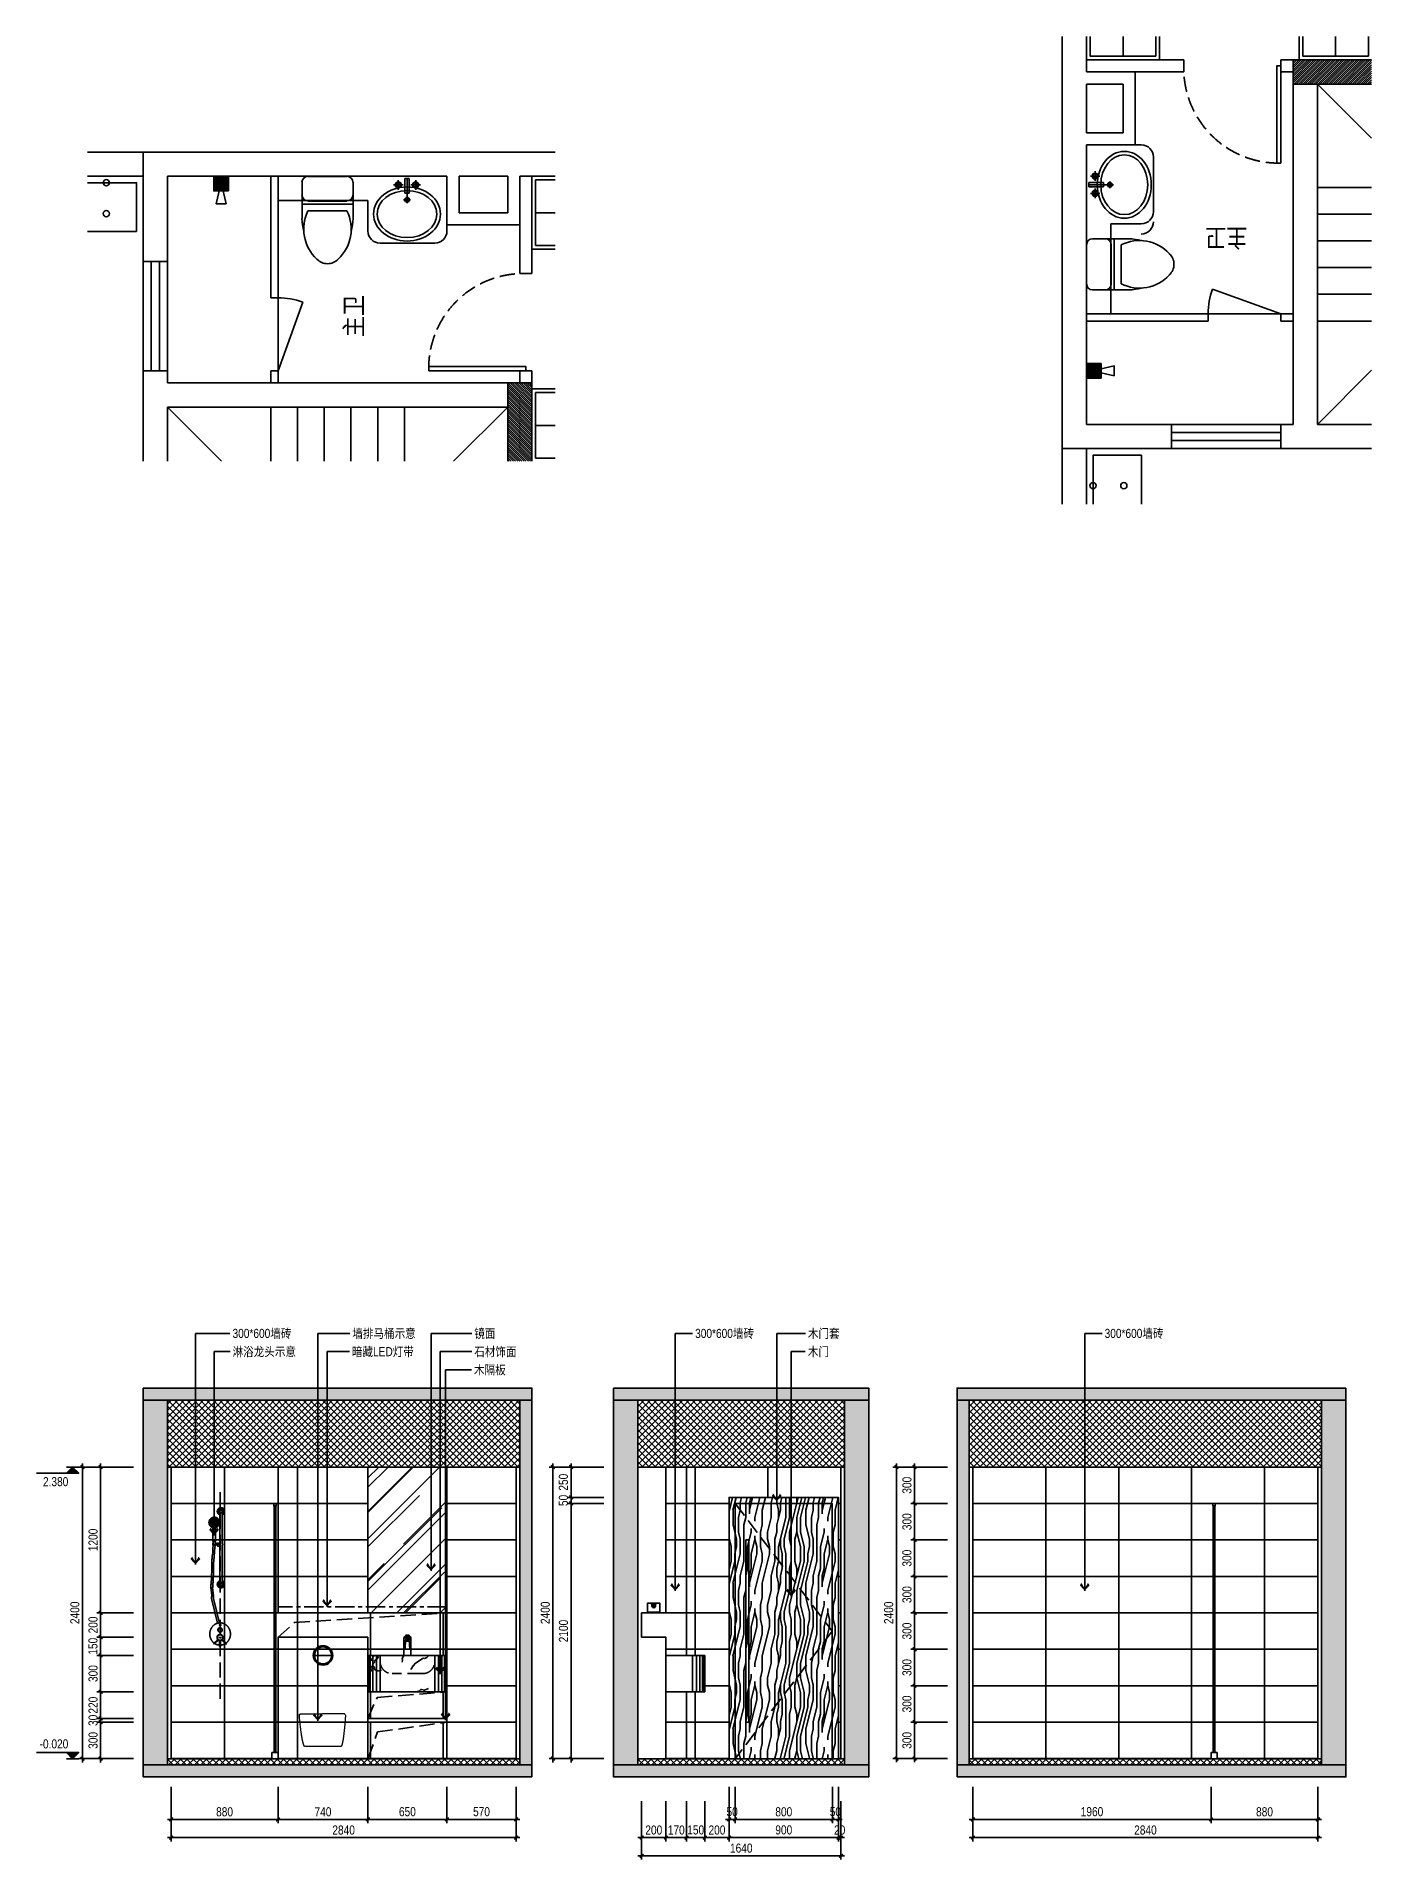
# Model space of a CAD drawing. Extents: x 468514 to 728049, y -74127 to 69080.
# Drawn here: x 554345 to 565334, y -71357 to -56352 of the extents above; entities that cross this region are included whole.
import ezdxf
from ezdxf.enums import TextEntityAlignment as Align
from ezdxf.xclip import XClip

# ---------------------------------------------------------------- set-up
doc = ezdxf.new("R2010")
doc.units = 0
doc.header["$LTSCALE"] = 500
doc.header["$MEASUREMENT"] = 0
doc.header["$XCLIPFRAME"] = 0
for name, pattern in [('CENTER', [50.8, 31.75, -6.35, 6.35, -6.35]), ('DASH', [0.35, 0.25, -0.1]), ('DASHED2', [9.525, 6.35, -3.175]), ('HIDDEN', [0.375, 0.25, -0.125]), ('HIDDEN2', [0.1875, 0.125, -0.0625])]:
    doc.linetypes.add(name, pattern=pattern)
doc.layers.get('Defpoints').update_dxf_attribs({"color": 229})
for name, color, linetype in [('Door 门', 107, 'Continuous'), ('E 立面填充', 250, 'Continuous'), ('E 立面墙体', 245, 'Continuous'), ('E 立面家具、洁具', 153, 'Continuous'), ('E 立面材料分格线', 8, 'Continuous'), ('E 立面材料类别线', 154, 'Continuous'), ('E 立面标注尺寸', 9, 'Continuous'), ('E 立面装饰完成线', 225, 'Continuous'), ('E 立面门', 107, 'Continuous'), ('L-立面家具、洁具', 153, 'Continuous'), ('P-Furniture 家具', 153, 'Continuous'), ('P-Make furniture 固定制作', 154, 'Continuous'), ('P-N wall 新建隔墙', 241, 'Continuous'), ('P-O wall 原始墙体', 245, 'Continuous'), ('P-o 原建筑尺寸', 8, 'Continuous'), ('P-Stair 楼梯（原建筑设备）', 159, 'Continuous'), ('P-Text  平面文字', 9, 'Continuous'), ('P-Ware 洁具', 153, 'Continuous'), ('P-window 窗', 107, 'Continuous'), ('WALL', 9, 'Continuous')]:
    doc.layers.add(name, color=color, linetype=linetype)
doc.styles.add('PDC DIM', font='PMingLiU-ExtB.ttf', dxfattribs={"width": 0.85})
doc.styles.add('Xref-标准套房C$0$黑体', font='simhei.ttf')
doc.dimstyles.new('PDC-A2', dxfattribs={"dimscale": 0, "dimtxt": 2.5, "dimasz": 1, "dimexe": 1, "dimexo": 1, "dimgap": 0.7, "dimtad": 1, "dimdec": 0, "dimtxsty": 'PDC DIM', "dimblk": 'ARCHTICK', "dimcen": 1, "dimdle": 1, "dimclrd": 8, "dimclre": 8, "dimclrt": 9, "dimadec": 0, "dimazin": 0, "dimtfac": 1, "dimtdec": 0, "dimtix": 1, "dimtmove": 2, "dimatfit": 3, "dimldrblk": 'PDC A2 T R', "dimfxl": 10, "dimfxlon": 1, "dimarcsym": 0})
pattern_1 = [(45, (-208763.564, 105386.938), (-8.83883476, 8.83883476), [])]

msp = doc.modelspace()

# ---------------------------------------------------------------- texts
at = {"layer": 'E 立面标注尺寸', "color": 9, "char_height": 75, "attachment_point": 1, "style": 'PDC DIM'}
for s, insert in [('300*600墙砖', (555958.5, -66989)), ('墙排马桶示意', (556944.8, -66989)), ('镜面', (557948.3, -66989)), ('300*600墙砖', (559766.4, -66989)), ('{\\fPMingLiU|b0|i0|c134|p18;木门套}', (560694.6, -66989)), ('300*600墙砖', (563136.9, -66989)), ('淋浴龙头示意', (555959.1, -67139)), ('暗藏LED灯带', (556941.1, -67139)), ('{\\fPMingLiU|b0|i0|c136|p18;石材\\fPMingLiU|b0|i0|c134|p18;饰面}', (557948.3, -67139)), ('{\\fPMingLiU|b0|i0|c134|p18;木门}', (560694, -67139)), ('木隔板', (557946.3, -67289))]:
    msp.add_mtext(s, dxfattribs=dict(at, insert=insert))

# ---------------------------------------------------------------- blocks, each defined once
blk = doc.blocks.new('A$C7BB304D7')
blk.add_hatch(color=256).paths.add_polyline_path([(127, 77), (204, 0), (126, 32), (49, 0)])
at = {"linetype": 'DASH', "ltscale": 0.5}
for p, q in [((2, 330), (2, 30)), ((302, 330), (2, 330)), ((302, 30), (302, 330)), ((2, 30), (302, 30))]:
    blk.add_line(p, q, dxfattribs=at)
for p, q in [((42, 95), (212, 95)), ((42, 80), (212, 80))]:
    blk.add_line(p, q)
at = {"const_width": 3}
blk.add_lwpolyline([(2, 80), (2, 330), (252, 330), (252, 80), (212, 80), (212, 95), (217, 95, 0.414214), (237, 115), (237, 295, 0.414214), (217, 315), (37, 315, 0.414214), (17, 295), (17, 115, 0.414214), (37, 95), (42, 95), (42, 80)], format="xyb", close=True, dxfattribs=at)
blk.add_lwpolyline([(17, 115), (19, 239), (217, 315)])
blk.add_lwpolyline([(204, 3), (126, 34), (49, 3), (127, 80)], close=True)
blk = doc.blocks.new('$DorLib2D$00000001')
for p, q in [((0.45, 0.975), (0.5, 0.975)), ((0.45, 0), (0.45, 0.975)), ((0.5, 0), (0.5, 0.975)), ((0.5, 0), (0.45, 0))]:
    blk.add_line(p, q)
at = {"lineweight": 13}
blk.add_arc((0.475, 0), 0.975, 91.4693, 180, dxfattribs=at)
blk = doc.blocks.new('$WINLIB2D$00000001')
at = {"color": 0}
for points in [[(-0.5, 0.5), (-0.5, -0.5)], [(-0.5, 0.5), (0.5, 0.5)], [(0.5, -0.5), (0.5, 0.5)], [(0.5, 0.1667), (-0.5, 0.1667)], [(0.5, -0.1667), (-0.5, -0.1667)], [(-0.5, -0.5), (0.5, -0.5)]]:
    blk.add_lwpolyline(points, dxfattribs=at)
blk = doc.blocks.new('_ArchTick')
at = {"color": 0, "linetype": 'ByBlock', "const_width": 0.4}
blk.add_lwpolyline([(-0.5, -0.5), (0.5, 0.5)], dxfattribs=at)
blk = doc.blocks.new('*D1136')
at = {"layer": 'Defpoints', "color": 0, "transparency": 16777216}
for p in [(270407, -104422), (270607, -104422), (270607, -105019)]:
    blk.add_point(p, dxfattribs=at)
at = {"layer": 'P-o 原建筑尺寸', "color": 8, "lineweight": -2, "transparency": 16777216}
for p, q in [((270407, -104482), (270407, -105079)), ((270607, -104482), (270607, -105079)), ((270407, -105019), (270347, -105019)), ((270407, -105019), (270607, -105019)), ((270607, -105019), (270667, -105019))]:
    blk.add_line(p, q, dxfattribs=at)
at = {"layer": 'P-o 原建筑尺寸', "color": 8, "lineweight": -2, "transparency": 16777216, "xscale": 60, "yscale": 60, "zscale": 60}
blk.add_blockref('_ArchTick', (270407, -105019), dxfattribs=at)
at = {"layer": 'P-o 原建筑尺寸', "color": 8, "lineweight": -2, "transparency": 16777216, "xscale": 60, "yscale": 60, "zscale": 60, "rotation": 180}
blk.add_blockref('_ArchTick', (270607, -105019), dxfattribs=at)
at = {"layer": 'P-o 原建筑尺寸', "color": 9, "transparency": 16777216, "insert": (270507, -104893), "char_height": 150, "attachment_point": 5, "style": 'PDC DIM'}
blk.add_mtext('200', dxfattribs=at)
blk = doc.blocks.new('PDC A2 T R')
at = {"color": 0, "linetype": 'ByBlock'}
blk.add_line((0, 0), (-2, 0), dxfattribs=at)
for points in [[(-2.15, 0.89), (-1.49, 1.35), (-0.6, 0), (0, 0)], [(-2.15, -0.89), (-1.49, -1.35), (-0.6, 0), (0, 0)]]:
    blk.add_solid(points, dxfattribs=at)
blk = doc.blocks.new('*D1137')
at = {"layer": 'Defpoints', "color": 0, "transparency": 16777216}
for p in [(270607, -104422), (274607, -104422), (274607, -105019)]:
    blk.add_point(p, dxfattribs=at)
at = {"layer": 'P-o 原建筑尺寸', "color": 8, "lineweight": -2, "transparency": 16777216}
for p, q in [((270607, -104482), (270607, -105079)), ((274607, -104482), (274607, -105079)), ((270547, -105019), (274667, -105019))]:
    blk.add_line(p, q, dxfattribs=at)
at = {"layer": 'P-o 原建筑尺寸', "color": 8, "lineweight": -2, "transparency": 16777216, "xscale": 60, "yscale": 60, "zscale": 60, "rotation": 180}
blk.add_blockref('_ArchTick', (270607, -105019), dxfattribs=at)
at = {"layer": 'P-o 原建筑尺寸', "color": 8, "lineweight": -2, "transparency": 16777216, "xscale": 60, "yscale": 60, "zscale": 60}
blk.add_blockref('_ArchTick', (274607, -105019), dxfattribs=at)
at = {"layer": 'P-o 原建筑尺寸', "color": 9, "transparency": 16777216, "insert": (272607, -104893), "char_height": 150, "attachment_point": 5, "style": 'PDC DIM'}
blk.add_mtext('4000', dxfattribs=at)
blk = doc.blocks.new('*D1138')
at = {"layer": 'Defpoints', "color": 0, "transparency": 16777216}
for p in [(274607, -104422), (274707, -104422), (274707, -105019)]:
    blk.add_point(p, dxfattribs=at)
at = {"layer": 'P-o 原建筑尺寸', "color": 8, "lineweight": -2, "transparency": 16777216}
for p, q in [((274607, -104482), (274607, -105079)), ((274707, -104482), (274707, -105079)), ((274607, -105019), (274547, -105019)), ((274607, -105019), (274707, -105019)), ((274707, -105019), (274767, -105019))]:
    blk.add_line(p, q, dxfattribs=at)
at = {"layer": 'P-o 原建筑尺寸', "color": 8, "lineweight": -2, "transparency": 16777216, "xscale": 60, "yscale": 60, "zscale": 60}
blk.add_blockref('_ArchTick', (274607, -105019), dxfattribs=at)
at = {"layer": 'P-o 原建筑尺寸', "color": 8, "lineweight": -2, "transparency": 16777216, "xscale": 60, "yscale": 60, "zscale": 60, "rotation": 180}
blk.add_blockref('_ArchTick', (274707, -105019), dxfattribs=at)
at = {"layer": 'P-o 原建筑尺寸', "color": 9, "transparency": 16777216, "insert": (274657, -104893), "char_height": 150, "attachment_point": 5, "style": 'PDC DIM'}
blk.add_mtext('100', dxfattribs=at)
blk = doc.blocks.new('*D1139')
at = {"layer": 'Defpoints', "color": 0, "transparency": 16777216}
for p in [(274707, -104422), (278207, -104422), (278207, -105019)]:
    blk.add_point(p, dxfattribs=at)
at = {"layer": 'P-o 原建筑尺寸', "color": 8, "lineweight": -2, "transparency": 16777216}
for p, q in [((274707, -104482), (274707, -105079)), ((278207, -104482), (278207, -105079)), ((274647, -105019), (278267, -105019))]:
    blk.add_line(p, q, dxfattribs=at)
at = {"layer": 'P-o 原建筑尺寸', "color": 8, "lineweight": -2, "transparency": 16777216, "xscale": 60, "yscale": 60, "zscale": 60, "rotation": 180}
blk.add_blockref('_ArchTick', (274707, -105019), dxfattribs=at)
at = {"layer": 'P-o 原建筑尺寸', "color": 8, "lineweight": -2, "transparency": 16777216, "xscale": 60, "yscale": 60, "zscale": 60}
blk.add_blockref('_ArchTick', (278207, -105019), dxfattribs=at)
at = {"layer": 'P-o 原建筑尺寸', "color": 9, "transparency": 16777216, "insert": (276457, -104892), "char_height": 150, "attachment_point": 5, "style": 'PDC DIM'}
blk.add_mtext('3500', dxfattribs=at)
blk = doc.blocks.new('*D1140')
at = {"layer": 'Defpoints', "color": 0, "transparency": 16777216}
for p in [(278207, -104422), (278407, -104402), (278407, -105019)]:
    blk.add_point(p, dxfattribs=at)
at = {"layer": 'P-o 原建筑尺寸', "color": 8, "lineweight": -2, "transparency": 16777216}
for p, q in [((278207, -104482), (278207, -105079)), ((278407, -104462), (278407, -105079)), ((278207, -105019), (278147, -105019)), ((278207, -105019), (278407, -105019)), ((278407, -105019), (278467, -105019))]:
    blk.add_line(p, q, dxfattribs=at)
at = {"layer": 'P-o 原建筑尺寸', "color": 8, "lineweight": -2, "transparency": 16777216, "xscale": 60, "yscale": 60, "zscale": 60}
blk.add_blockref('_ArchTick', (278207, -105019), dxfattribs=at)
at = {"layer": 'P-o 原建筑尺寸', "color": 8, "lineweight": -2, "transparency": 16777216, "xscale": 60, "yscale": 60, "zscale": 60, "rotation": 180}
blk.add_blockref('_ArchTick', (278407, -105019), dxfattribs=at)
at = {"layer": 'P-o 原建筑尺寸', "color": 9, "transparency": 16777216, "insert": (278307, -104893), "char_height": 150, "attachment_point": 5, "style": 'PDC DIM'}
blk.add_mtext('200', dxfattribs=at)
blk = doc.blocks.new('*D1141')
at = {"layer": 'Defpoints', "color": 0, "transparency": 16777216}
for p in [(270407, -104519), (278407, -104519), (278407, -105327)]:
    blk.add_point(p, dxfattribs=at)
at = {"layer": 'P-o 原建筑尺寸', "color": 8, "lineweight": -2, "transparency": 16777216}
for p, q in [((270407, -104727), (270407, -105387)), ((278407, -104727), (278407, -105387)), ((270347, -105327), (278467, -105327))]:
    blk.add_line(p, q, dxfattribs=at)
at = {"layer": 'P-o 原建筑尺寸', "color": 8, "lineweight": -2, "transparency": 16777216, "xscale": 60, "yscale": 60, "zscale": 60, "rotation": 180}
blk.add_blockref('_ArchTick', (270407, -105327), dxfattribs=at)
at = {"layer": 'P-o 原建筑尺寸', "color": 8, "lineweight": -2, "transparency": 16777216, "xscale": 60, "yscale": 60, "zscale": 60}
blk.add_blockref('_ArchTick', (278407, -105327), dxfattribs=at)
at = {"layer": 'P-o 原建筑尺寸', "color": 9, "transparency": 16777216, "insert": (274407, -105201), "char_height": 150, "attachment_point": 5, "style": 'PDC DIM'}
blk.add_mtext('8000', dxfattribs=at)
blk = doc.blocks.new('*D1142')
at = {"layer": 'Defpoints', "color": 0, "transparency": 16777216}
for p in [(269583, -93291), (268953, -93491), (269583, -93491)]:
    blk.add_point(p, dxfattribs=at)
at = {"layer": 'P-o 原建筑尺寸', "color": 8, "lineweight": -2, "transparency": 16777216}
for p, q in [((269523, -93291), (268893, -93291)), ((268953, -93291), (268953, -93231)), ((268953, -93291), (268953, -93491)), ((269523, -93491), (268893, -93491)), ((268953, -93491), (268953, -93551))]:
    blk.add_line(p, q, dxfattribs=at)
at = {"layer": 'P-o 原建筑尺寸', "color": 8, "lineweight": -2, "transparency": 16777216, "xscale": 60, "yscale": 60, "zscale": 60}
for p, rotation in [((268953, -93291), 270), ((268953, -93491), 90)]:
    blk.add_blockref('_ArchTick', p, dxfattribs=dict(at, rotation=rotation))
at = {"layer": 'P-o 原建筑尺寸', "color": 9, "transparency": 16777216, "insert": (268827, -93391), "char_height": 150, "attachment_point": 5, "rotation": 90, "style": 'PDC DIM'}
blk.add_mtext('200', dxfattribs=at)
blk = doc.blocks.new('*D1143')
at = {"layer": 'Defpoints', "color": 0, "transparency": 16777216}
for p in [(269583, -93491), (268953, -94991), (269583, -94991)]:
    blk.add_point(p, dxfattribs=at)
at = {"layer": 'P-o 原建筑尺寸', "color": 8, "lineweight": -2, "transparency": 16777216}
for p, q in [((268953, -93431), (268953, -95051)), ((269523, -93491), (268893, -93491)), ((269523, -94991), (268893, -94991))]:
    blk.add_line(p, q, dxfattribs=at)
at = {"layer": 'P-o 原建筑尺寸', "color": 8, "lineweight": -2, "transparency": 16777216, "xscale": 60, "yscale": 60, "zscale": 60}
for p, rotation in [((268953, -93491), 90), ((268953, -94991), 270)]:
    blk.add_blockref('_ArchTick', p, dxfattribs=dict(at, rotation=rotation))
at = {"layer": 'P-o 原建筑尺寸', "color": 9, "transparency": 16777216, "insert": (268826, -94241), "char_height": 150, "attachment_point": 5, "rotation": 90, "style": 'PDC DIM'}
blk.add_mtext('1500', dxfattribs=at)
blk = doc.blocks.new('*D1144')
at = {"layer": 'Defpoints', "color": 0, "transparency": 16777216}
for p in [(269583, -94991), (268953, -96291), (269583, -96291)]:
    blk.add_point(p, dxfattribs=at)
at = {"layer": 'P-o 原建筑尺寸', "color": 8, "lineweight": -2, "transparency": 16777216}
for p, q in [((268953, -94931), (268953, -96351)), ((269523, -94991), (268893, -94991)), ((269523, -96291), (268893, -96291))]:
    blk.add_line(p, q, dxfattribs=at)
at = {"layer": 'P-o 原建筑尺寸', "color": 8, "lineweight": -2, "transparency": 16777216, "xscale": 60, "yscale": 60, "zscale": 60}
for p, rotation in [((268953, -94991), 90), ((268953, -96291), 270)]:
    blk.add_blockref('_ArchTick', p, dxfattribs=dict(at, rotation=rotation))
at = {"layer": 'P-o 原建筑尺寸', "color": 9, "transparency": 16777216, "insert": (268827, -95641), "char_height": 150, "attachment_point": 5, "rotation": 90, "style": 'PDC DIM'}
blk.add_mtext('1300', dxfattribs=at)
blk = doc.blocks.new('*D1145')
at = {"layer": 'Defpoints', "color": 0, "transparency": 16777216}
for p in [(269583, -96291), (268953, -96491), (269583, -96491)]:
    blk.add_point(p, dxfattribs=at)
at = {"layer": 'P-o 原建筑尺寸', "color": 8, "lineweight": -2, "transparency": 16777216}
for p, q in [((269523, -96291), (268893, -96291)), ((268953, -96291), (268953, -96231)), ((268953, -96291), (268953, -96491)), ((269523, -96491), (268893, -96491)), ((268953, -96491), (268953, -96551))]:
    blk.add_line(p, q, dxfattribs=at)
at = {"layer": 'P-o 原建筑尺寸', "color": 8, "lineweight": -2, "transparency": 16777216, "xscale": 60, "yscale": 60, "zscale": 60}
for p, rotation in [((268953, -96291), 270), ((268953, -96491), 90)]:
    blk.add_blockref('_ArchTick', p, dxfattribs=dict(at, rotation=rotation))
at = {"layer": 'P-o 原建筑尺寸', "color": 9, "transparency": 16777216, "insert": (268827, -96391), "char_height": 150, "attachment_point": 5, "rotation": 90, "style": 'PDC DIM'}
blk.add_mtext('200', dxfattribs=at)
blk = doc.blocks.new('*D1146')
at = {"layer": 'Defpoints', "color": 0, "transparency": 16777216}
for p in [(269583, -96491), (268953, -98091), (269583, -98091)]:
    blk.add_point(p, dxfattribs=at)
at = {"layer": 'P-o 原建筑尺寸', "color": 8, "lineweight": -2, "transparency": 16777216}
for p, q in [((268953, -96431), (268953, -98151)), ((269523, -96491), (268893, -96491)), ((269523, -98091), (268893, -98091))]:
    blk.add_line(p, q, dxfattribs=at)
at = {"layer": 'P-o 原建筑尺寸', "color": 8, "lineweight": -2, "transparency": 16777216, "xscale": 60, "yscale": 60, "zscale": 60}
for p, rotation in [((268953, -96491), 90), ((268953, -98091), 270)]:
    blk.add_blockref('_ArchTick', p, dxfattribs=dict(at, rotation=rotation))
at = {"layer": 'P-o 原建筑尺寸', "color": 9, "transparency": 16777216, "insert": (268826, -97291), "char_height": 150, "attachment_point": 5, "rotation": 90, "style": 'PDC DIM'}
blk.add_mtext('1600', dxfattribs=at)
blk = doc.blocks.new('*D1147')
at = {"layer": 'Defpoints', "color": 0, "transparency": 16777216}
for p in [(269583, -98091), (268953, -98291), (269583, -98291)]:
    blk.add_point(p, dxfattribs=at)
at = {"layer": 'P-o 原建筑尺寸', "color": 8, "lineweight": -2, "transparency": 16777216}
for p, q in [((269523, -98091), (268893, -98091)), ((268953, -98091), (268953, -98031)), ((268953, -98091), (268953, -98291)), ((269523, -98291), (268893, -98291)), ((268953, -98291), (268953, -98351))]:
    blk.add_line(p, q, dxfattribs=at)
at = {"layer": 'P-o 原建筑尺寸', "color": 8, "lineweight": -2, "transparency": 16777216, "xscale": 60, "yscale": 60, "zscale": 60}
for p, rotation in [((268953, -98091), 270), ((268953, -98291), 90)]:
    blk.add_blockref('_ArchTick', p, dxfattribs=dict(at, rotation=rotation))
at = {"layer": 'P-o 原建筑尺寸', "color": 9, "transparency": 16777216, "insert": (268827, -98191), "char_height": 150, "attachment_point": 5, "rotation": 90, "style": 'PDC DIM'}
blk.add_mtext('200', dxfattribs=at)
blk = doc.blocks.new('*D1148')
at = {"layer": 'Defpoints', "color": 0, "transparency": 16777216}
for p in [(269583, -98291), (268953, -99291), (269583, -99291)]:
    blk.add_point(p, dxfattribs=at)
at = {"layer": 'P-o 原建筑尺寸', "color": 8, "lineweight": -2, "transparency": 16777216}
for p, q in [((268953, -98231), (268953, -99351)), ((269523, -98291), (268893, -98291)), ((269523, -99291), (268893, -99291))]:
    blk.add_line(p, q, dxfattribs=at)
at = {"layer": 'P-o 原建筑尺寸', "color": 8, "lineweight": -2, "transparency": 16777216, "xscale": 60, "yscale": 60, "zscale": 60}
for p, rotation in [((268953, -98291), 90), ((268953, -99291), 270)]:
    blk.add_blockref('_ArchTick', p, dxfattribs=dict(at, rotation=rotation))
at = {"layer": 'P-o 原建筑尺寸', "color": 9, "transparency": 16777216, "insert": (268827, -98791), "char_height": 150, "attachment_point": 5, "rotation": 90, "style": 'PDC DIM'}
blk.add_mtext('1000', dxfattribs=at)
blk = doc.blocks.new('*D1149')
at = {"layer": 'Defpoints', "color": 0, "transparency": 16777216}
for p in [(269583, -99291), (268953, -99491), (269583, -99491)]:
    blk.add_point(p, dxfattribs=at)
at = {"layer": 'P-o 原建筑尺寸', "color": 8, "lineweight": -2, "transparency": 16777216}
for p, q in [((269523, -99291), (268893, -99291)), ((268953, -99291), (268953, -99231)), ((268953, -99291), (268953, -99491)), ((269523, -99491), (268893, -99491)), ((268953, -99491), (268953, -99551))]:
    blk.add_line(p, q, dxfattribs=at)
at = {"layer": 'P-o 原建筑尺寸', "color": 8, "lineweight": -2, "transparency": 16777216, "xscale": 60, "yscale": 60, "zscale": 60}
for p, rotation in [((268953, -99291), 270), ((268953, -99491), 90)]:
    blk.add_blockref('_ArchTick', p, dxfattribs=dict(at, rotation=rotation))
at = {"layer": 'P-o 原建筑尺寸', "color": 9, "transparency": 16777216, "insert": (268827, -99391), "char_height": 150, "attachment_point": 5, "rotation": 90, "style": 'PDC DIM'}
blk.add_mtext('200', dxfattribs=at)
blk = doc.blocks.new('*D1150')
at = {"layer": 'Defpoints', "color": 0, "transparency": 16777216}
for p in [(269583, -99491), (268953, -103791), (269583, -103791)]:
    blk.add_point(p, dxfattribs=at)
at = {"layer": 'P-o 原建筑尺寸', "color": 8, "lineweight": -2, "transparency": 16777216}
for p, q in [((268953, -99431), (268953, -103851)), ((269523, -99491), (268893, -99491)), ((269523, -103791), (268893, -103791))]:
    blk.add_line(p, q, dxfattribs=at)
at = {"layer": 'P-o 原建筑尺寸', "color": 8, "lineweight": -2, "transparency": 16777216, "xscale": 60, "yscale": 60, "zscale": 60}
for p, rotation in [((268953, -99491), 90), ((268953, -103791), 270)]:
    blk.add_blockref('_ArchTick', p, dxfattribs=dict(at, rotation=rotation))
at = {"layer": 'P-o 原建筑尺寸', "color": 9, "transparency": 16777216, "insert": (268827, -101641), "char_height": 150, "attachment_point": 5, "rotation": 90, "style": 'PDC DIM'}
blk.add_mtext('4300', dxfattribs=at)
blk = doc.blocks.new('*D1151')
at = {"layer": 'Defpoints', "color": 0, "transparency": 16777216}
for p in [(269583, -103791), (268953, -103991), (269583, -103991)]:
    blk.add_point(p, dxfattribs=at)
at = {"layer": 'P-o 原建筑尺寸', "color": 8, "lineweight": -2, "transparency": 16777216}
for p, q in [((269523, -103791), (268893, -103791)), ((268953, -103791), (268953, -103731)), ((268953, -103791), (268953, -103991)), ((269523, -103991), (268893, -103991)), ((268953, -103991), (268953, -104051))]:
    blk.add_line(p, q, dxfattribs=at)
at = {"layer": 'P-o 原建筑尺寸', "color": 8, "lineweight": -2, "transparency": 16777216, "xscale": 60, "yscale": 60, "zscale": 60}
for p, rotation in [((268953, -103791), 270), ((268953, -103991), 90)]:
    blk.add_blockref('_ArchTick', p, dxfattribs=dict(at, rotation=rotation))
at = {"layer": 'P-o 原建筑尺寸', "color": 9, "transparency": 16777216, "insert": (268827, -103891), "char_height": 150, "attachment_point": 5, "rotation": 90, "style": 'PDC DIM'}
blk.add_mtext('200', dxfattribs=at)
blk = doc.blocks.new('*D1152')
at = {"layer": 'Defpoints', "color": 0, "transparency": 16777216}
for p in [(269583, -93291), (268496, -103991), (269583, -103991)]:
    blk.add_point(p, dxfattribs=at)
at = {"layer": 'P-o 原建筑尺寸', "color": 8, "lineweight": -2, "transparency": 16777216}
for p, q in [((269096, -93291), (268436, -93291)), ((268496, -93231), (268496, -104051)), ((269096, -103991), (268436, -103991))]:
    blk.add_line(p, q, dxfattribs=at)
at = {"layer": 'P-o 原建筑尺寸', "color": 8, "lineweight": -2, "transparency": 16777216, "xscale": 60, "yscale": 60, "zscale": 60}
for p, rotation in [((268496, -93291), 90), ((268496, -103991), 270)]:
    blk.add_blockref('_ArchTick', p, dxfattribs=dict(at, rotation=rotation))
at = {"layer": 'P-o 原建筑尺寸', "color": 9, "transparency": 16777216, "insert": (268371, -98641), "char_height": 150, "attachment_point": 5, "rotation": 90, "style": 'PDC DIM'}
blk.add_mtext('10700', dxfattribs=at)
blk = doc.blocks.new('*D1157')
at = {"layer": 'Defpoints', "color": 0, "transparency": 16777216}
for p in [(278929, -93291), (278929, -93491), (279559, -93491)]:
    blk.add_point(p, dxfattribs=at)
at = {"layer": 'P-o 原建筑尺寸', "color": 8, "lineweight": -2, "transparency": 16777216}
for p, q in [((278989, -93291), (279619, -93291)), ((279559, -93291), (279559, -93231)), ((279559, -93291), (279559, -93491)), ((278989, -93491), (279619, -93491)), ((279559, -93491), (279559, -93551))]:
    blk.add_line(p, q, dxfattribs=at)
at = {"layer": 'P-o 原建筑尺寸', "color": 8, "lineweight": -2, "transparency": 16777216, "xscale": 60, "yscale": 60, "zscale": 60}
for p, rotation in [((279559, -93291), 270), ((279559, -93491), 90)]:
    blk.add_blockref('_ArchTick', p, dxfattribs=dict(at, rotation=rotation))
at = {"layer": 'P-o 原建筑尺寸', "color": 9, "transparency": 16777216, "insert": (279434, -93391), "char_height": 150, "attachment_point": 5, "rotation": 90, "style": 'PDC DIM'}
blk.add_mtext('200', dxfattribs=at)
blk = doc.blocks.new('*D1158')
at = {"layer": 'Defpoints', "color": 0, "transparency": 16777216}
for p in [(278929, -93491), (278929, -94991), (279559, -94991)]:
    blk.add_point(p, dxfattribs=at)
at = {"layer": 'P-o 原建筑尺寸', "color": 8, "lineweight": -2, "transparency": 16777216}
for p, q in [((279559, -93431), (279559, -95051)), ((278989, -93491), (279619, -93491)), ((278989, -94991), (279619, -94991))]:
    blk.add_line(p, q, dxfattribs=at)
at = {"layer": 'P-o 原建筑尺寸', "color": 8, "lineweight": -2, "transparency": 16777216, "xscale": 60, "yscale": 60, "zscale": 60}
for p, rotation in [((279559, -93491), 90), ((279559, -94991), 270)]:
    blk.add_blockref('_ArchTick', p, dxfattribs=dict(at, rotation=rotation))
at = {"layer": 'P-o 原建筑尺寸', "color": 9, "transparency": 16777216, "insert": (279432, -94241), "char_height": 150, "attachment_point": 5, "rotation": 90, "style": 'PDC DIM'}
blk.add_mtext('1500', dxfattribs=at)
blk = doc.blocks.new('*D1159')
at = {"layer": 'Defpoints', "color": 0, "transparency": 16777216}
for p in [(278929, -94991), (278929, -96291), (279559, -96291)]:
    blk.add_point(p, dxfattribs=at)
at = {"layer": 'P-o 原建筑尺寸', "color": 8, "lineweight": -2, "transparency": 16777216}
for p, q in [((279559, -94931), (279559, -96351)), ((278989, -94991), (279619, -94991)), ((278989, -96291), (279619, -96291))]:
    blk.add_line(p, q, dxfattribs=at)
at = {"layer": 'P-o 原建筑尺寸', "color": 8, "lineweight": -2, "transparency": 16777216, "xscale": 60, "yscale": 60, "zscale": 60}
for p, rotation in [((279559, -94991), 90), ((279559, -96291), 270)]:
    blk.add_blockref('_ArchTick', p, dxfattribs=dict(at, rotation=rotation))
at = {"layer": 'P-o 原建筑尺寸', "color": 9, "transparency": 16777216, "insert": (279434, -95641), "char_height": 150, "attachment_point": 5, "rotation": 90, "style": 'PDC DIM'}
blk.add_mtext('1300', dxfattribs=at)
blk = doc.blocks.new('*D1160')
at = {"layer": 'Defpoints', "color": 0, "transparency": 16777216}
for p in [(278929, -96291), (278929, -96491), (279559, -96491)]:
    blk.add_point(p, dxfattribs=at)
at = {"layer": 'P-o 原建筑尺寸', "color": 8, "lineweight": -2, "transparency": 16777216}
for p, q in [((278989, -96291), (279619, -96291)), ((279559, -96291), (279559, -96231)), ((279559, -96291), (279559, -96491)), ((278989, -96491), (279619, -96491)), ((279559, -96491), (279559, -96551))]:
    blk.add_line(p, q, dxfattribs=at)
at = {"layer": 'P-o 原建筑尺寸', "color": 8, "lineweight": -2, "transparency": 16777216, "xscale": 60, "yscale": 60, "zscale": 60}
for p, rotation in [((279559, -96291), 270), ((279559, -96491), 90)]:
    blk.add_blockref('_ArchTick', p, dxfattribs=dict(at, rotation=rotation))
at = {"layer": 'P-o 原建筑尺寸', "color": 9, "transparency": 16777216, "insert": (279434, -96391), "char_height": 150, "attachment_point": 5, "rotation": 90, "style": 'PDC DIM'}
blk.add_mtext('200', dxfattribs=at)
blk = doc.blocks.new('*D1161')
at = {"layer": 'Defpoints', "color": 0, "transparency": 16777216}
for p in [(278929, -96491), (278929, -98691), (279559, -98691)]:
    blk.add_point(p, dxfattribs=at)
at = {"layer": 'P-o 原建筑尺寸', "color": 8, "lineweight": -2, "transparency": 16777216}
for p, q in [((279559, -96431), (279559, -98751)), ((278989, -96491), (279619, -96491)), ((278989, -98691), (279619, -98691))]:
    blk.add_line(p, q, dxfattribs=at)
at = {"layer": 'P-o 原建筑尺寸', "color": 8, "lineweight": -2, "transparency": 16777216, "xscale": 60, "yscale": 60, "zscale": 60}
for p, rotation in [((279559, -96491), 90), ((279559, -98691), 270)]:
    blk.add_blockref('_ArchTick', p, dxfattribs=dict(at, rotation=rotation))
at = {"layer": 'P-o 原建筑尺寸', "color": 9, "transparency": 16777216, "insert": (279434, -97591), "char_height": 150, "attachment_point": 5, "rotation": 90, "style": 'PDC DIM'}
blk.add_mtext('2200', dxfattribs=at)
blk = doc.blocks.new('*D1162')
at = {"layer": 'Defpoints', "color": 0, "transparency": 16777216}
for p in [(278929, -98691), (278929, -98891), (279559, -98891)]:
    blk.add_point(p, dxfattribs=at)
at = {"layer": 'P-o 原建筑尺寸', "color": 8, "lineweight": -2, "transparency": 16777216}
for p, q in [((278989, -98691), (279619, -98691)), ((279559, -98691), (279559, -98631)), ((279559, -98691), (279559, -98891)), ((278989, -98891), (279619, -98891)), ((279559, -98891), (279559, -98951))]:
    blk.add_line(p, q, dxfattribs=at)
at = {"layer": 'P-o 原建筑尺寸', "color": 8, "lineweight": -2, "transparency": 16777216, "xscale": 60, "yscale": 60, "zscale": 60}
for p, rotation in [((279559, -98691), 270), ((279559, -98891), 90)]:
    blk.add_blockref('_ArchTick', p, dxfattribs=dict(at, rotation=rotation))
at = {"layer": 'P-o 原建筑尺寸', "color": 9, "transparency": 16777216, "insert": (279434, -98791), "char_height": 150, "attachment_point": 5, "rotation": 90, "style": 'PDC DIM'}
blk.add_mtext('200', dxfattribs=at)
blk = doc.blocks.new('*D1163')
at = {"layer": 'Defpoints', "color": 0, "transparency": 16777216}
for p in [(278929, -98891), (278929, -99291), (279559, -99291)]:
    blk.add_point(p, dxfattribs=at)
at = {"layer": 'P-o 原建筑尺寸', "color": 8, "lineweight": -2, "transparency": 16777216}
for p, q in [((279559, -98831), (279559, -99351)), ((278989, -98891), (279619, -98891)), ((278989, -99291), (279619, -99291))]:
    blk.add_line(p, q, dxfattribs=at)
at = {"layer": 'P-o 原建筑尺寸', "color": 8, "lineweight": -2, "transparency": 16777216, "xscale": 60, "yscale": 60, "zscale": 60}
for p, rotation in [((279559, -98891), 90), ((279559, -99291), 270)]:
    blk.add_blockref('_ArchTick', p, dxfattribs=dict(at, rotation=rotation))
at = {"layer": 'P-o 原建筑尺寸', "color": 9, "transparency": 16777216, "insert": (279434, -99091), "char_height": 150, "attachment_point": 5, "rotation": 90, "style": 'PDC DIM'}
blk.add_mtext('400', dxfattribs=at)
blk = doc.blocks.new('*D1164')
at = {"layer": 'Defpoints', "color": 0, "transparency": 16777216}
for p in [(278929, -99291), (278929, -99491), (279559, -99491)]:
    blk.add_point(p, dxfattribs=at)
at = {"layer": 'P-o 原建筑尺寸', "color": 8, "lineweight": -2, "transparency": 16777216}
for p, q in [((278989, -99291), (279619, -99291)), ((279559, -99291), (279559, -99231)), ((279559, -99291), (279559, -99491)), ((278989, -99491), (279619, -99491)), ((279559, -99491), (279559, -99551))]:
    blk.add_line(p, q, dxfattribs=at)
at = {"layer": 'P-o 原建筑尺寸', "color": 8, "lineweight": -2, "transparency": 16777216, "xscale": 60, "yscale": 60, "zscale": 60}
for p, rotation in [((279559, -99291), 270), ((279559, -99491), 90)]:
    blk.add_blockref('_ArchTick', p, dxfattribs=dict(at, rotation=rotation))
at = {"layer": 'P-o 原建筑尺寸', "color": 9, "transparency": 16777216, "insert": (279434, -99391), "char_height": 150, "attachment_point": 5, "rotation": 90, "style": 'PDC DIM'}
blk.add_mtext('200', dxfattribs=at)
blk = doc.blocks.new('*D1165')
at = {"layer": 'Defpoints', "color": 0, "transparency": 16777216}
for p in [(278929, -99491), (278929, -101591), (279559, -101591)]:
    blk.add_point(p, dxfattribs=at)
at = {"layer": 'P-o 原建筑尺寸', "color": 8, "lineweight": -2, "transparency": 16777216}
for p, q in [((279559, -99431), (279559, -101651)), ((278989, -99491), (279619, -99491)), ((278989, -101591), (279619, -101591))]:
    blk.add_line(p, q, dxfattribs=at)
at = {"layer": 'P-o 原建筑尺寸', "color": 8, "lineweight": -2, "transparency": 16777216, "xscale": 60, "yscale": 60, "zscale": 60}
for p, rotation in [((279559, -99491), 90), ((279559, -101591), 270)]:
    blk.add_blockref('_ArchTick', p, dxfattribs=dict(at, rotation=rotation))
at = {"layer": 'P-o 原建筑尺寸', "color": 9, "transparency": 16777216, "insert": (279434, -100541), "char_height": 150, "attachment_point": 5, "rotation": 90, "style": 'PDC DIM'}
blk.add_mtext('2100', dxfattribs=at)
blk = doc.blocks.new('*D1153')
at = {"layer": 'Defpoints', "color": 0, "transparency": 16777216}
for p in [(278929, -101591), (278929, -101691), (279559, -101691)]:
    blk.add_point(p, dxfattribs=at)
at = {"layer": 'P-o 原建筑尺寸', "color": 8, "lineweight": -2, "transparency": 16777216}
for p, q in [((279559, -101591), (279559, -101531)), ((278989, -101591), (279619, -101591)), ((278989, -101691), (279619, -101691)), ((279559, -101591), (279559, -101691)), ((279559, -101691), (279559, -101751))]:
    blk.add_line(p, q, dxfattribs=at)
at = {"layer": 'P-o 原建筑尺寸', "color": 8, "lineweight": -2, "transparency": 16777216, "xscale": 60, "yscale": 60, "zscale": 60}
for p, rotation in [((279559, -101591), 270), ((279559, -101691), 90)]:
    blk.add_blockref('_ArchTick', p, dxfattribs=dict(at, rotation=rotation))
at = {"layer": 'P-o 原建筑尺寸', "color": 9, "transparency": 16777216, "insert": (279434, -101641), "char_height": 150, "attachment_point": 5, "rotation": 90, "style": 'PDC DIM'}
blk.add_mtext('100', dxfattribs=at)
blk = doc.blocks.new('*D1154')
at = {"layer": 'Defpoints', "color": 0, "transparency": 16777216}
for p in [(278929, -101691), (278929, -103791), (279559, -103791)]:
    blk.add_point(p, dxfattribs=at)
at = {"layer": 'P-o 原建筑尺寸', "color": 8, "lineweight": -2, "transparency": 16777216}
for p, q in [((278989, -101691), (279619, -101691)), ((279559, -101631), (279559, -103851)), ((278989, -103791), (279619, -103791))]:
    blk.add_line(p, q, dxfattribs=at)
at = {"layer": 'P-o 原建筑尺寸', "color": 8, "lineweight": -2, "transparency": 16777216, "xscale": 60, "yscale": 60, "zscale": 60}
for p, rotation in [((279559, -101691), 90), ((279559, -103791), 270)]:
    blk.add_blockref('_ArchTick', p, dxfattribs=dict(at, rotation=rotation))
at = {"layer": 'P-o 原建筑尺寸', "color": 9, "transparency": 16777216, "insert": (279434, -102741), "char_height": 150, "attachment_point": 5, "rotation": 90, "style": 'PDC DIM'}
blk.add_mtext('2100', dxfattribs=at)
blk = doc.blocks.new('*D1155')
at = {"layer": 'Defpoints', "color": 0, "transparency": 16777216}
for p in [(278929, -103791), (278929, -103991), (279559, -103991)]:
    blk.add_point(p, dxfattribs=at)
at = {"layer": 'P-o 原建筑尺寸', "color": 8, "lineweight": -2, "transparency": 16777216}
for p, q in [((278989, -103791), (279619, -103791)), ((279559, -103791), (279559, -103731)), ((279559, -103791), (279559, -103991)), ((278989, -103991), (279619, -103991)), ((279559, -103991), (279559, -104051))]:
    blk.add_line(p, q, dxfattribs=at)
at = {"layer": 'P-o 原建筑尺寸', "color": 8, "lineweight": -2, "transparency": 16777216, "xscale": 60, "yscale": 60, "zscale": 60}
for p, rotation in [((279559, -103791), 270), ((279559, -103991), 90)]:
    blk.add_blockref('_ArchTick', p, dxfattribs=dict(at, rotation=rotation))
at = {"layer": 'P-o 原建筑尺寸', "color": 9, "transparency": 16777216, "insert": (279434, -103891), "char_height": 150, "attachment_point": 5, "rotation": 90, "style": 'PDC DIM'}
blk.add_mtext('200', dxfattribs=at)
blk = doc.blocks.new('*D1156')
at = {"layer": 'Defpoints', "color": 0, "transparency": 16777216}
for p in [(278929, -93291), (278929, -103991), (280016, -103991)]:
    blk.add_point(p, dxfattribs=at)
at = {"layer": 'P-o 原建筑尺寸', "color": 8, "lineweight": -2, "transparency": 16777216}
for p, q in [((279416, -93291), (280076, -93291)), ((280016, -93231), (280016, -104051)), ((279416, -103991), (280076, -103991))]:
    blk.add_line(p, q, dxfattribs=at)
at = {"layer": 'P-o 原建筑尺寸', "color": 8, "lineweight": -2, "transparency": 16777216, "xscale": 60, "yscale": 60, "zscale": 60}
for p, rotation in [((280016, -93291), 90), ((280016, -103991), 270)]:
    blk.add_blockref('_ArchTick', p, dxfattribs=dict(at, rotation=rotation))
at = {"layer": 'P-o 原建筑尺寸', "color": 9, "transparency": 16777216, "insert": (279890, -98641), "char_height": 150, "attachment_point": 5, "rotation": 90, "style": 'PDC DIM'}
blk.add_mtext('10700', dxfattribs=at)
blk = doc.blocks.new('*D1166')
at = {"layer": 'Defpoints', "color": 0, "transparency": 16777216}
for p in [(270607, -91949), (270407, -92497), (270607, -92497)]:
    blk.add_point(p, dxfattribs=at)
at = {"layer": 'P-o 原建筑尺寸', "color": 8, "lineweight": -2, "transparency": 16777216}
for p, q in [((270407, -91949), (270347, -91949)), ((270407, -92437), (270407, -91889)), ((270407, -91949), (270607, -91949)), ((270607, -92437), (270607, -91889)), ((270607, -91949), (270667, -91949))]:
    blk.add_line(p, q, dxfattribs=at)
at = {"layer": 'P-o 原建筑尺寸', "color": 8, "lineweight": -2, "transparency": 16777216, "xscale": 60, "yscale": 60, "zscale": 60}
blk.add_blockref('_ArchTick', (270407, -91949), dxfattribs=at)
at = {"layer": 'P-o 原建筑尺寸', "color": 8, "lineweight": -2, "transparency": 16777216, "xscale": 60, "yscale": 60, "zscale": 60, "rotation": 180}
blk.add_blockref('_ArchTick', (270607, -91949), dxfattribs=at)
at = {"layer": 'P-o 原建筑尺寸', "color": 9, "transparency": 16777216, "insert": (270507, -91824), "char_height": 150, "attachment_point": 5, "style": 'PDC DIM'}
blk.add_mtext('200', dxfattribs=at)
blk = doc.blocks.new('*D1167')
at = {"layer": 'Defpoints', "color": 0, "transparency": 16777216}
for p in [(273107, -91949), (270607, -92497), (273107, -92497)]:
    blk.add_point(p, dxfattribs=at)
at = {"layer": 'P-o 原建筑尺寸', "color": 8, "lineweight": -2, "transparency": 16777216}
for p, q in [((270547, -91949), (273167, -91949)), ((270607, -92437), (270607, -91889)), ((273107, -92437), (273107, -91889))]:
    blk.add_line(p, q, dxfattribs=at)
at = {"layer": 'P-o 原建筑尺寸', "color": 8, "lineweight": -2, "transparency": 16777216, "xscale": 60, "yscale": 60, "zscale": 60, "rotation": 180}
blk.add_blockref('_ArchTick', (270607, -91949), dxfattribs=at)
at = {"layer": 'P-o 原建筑尺寸', "color": 8, "lineweight": -2, "transparency": 16777216, "xscale": 60, "yscale": 60, "zscale": 60}
blk.add_blockref('_ArchTick', (273107, -91949), dxfattribs=at)
at = {"layer": 'P-o 原建筑尺寸', "color": 9, "transparency": 16777216, "insert": (271857, -91822), "char_height": 150, "attachment_point": 5, "style": 'PDC DIM'}
blk.add_mtext('2500', dxfattribs=at)
blk = doc.blocks.new('*D1168')
at = {"layer": 'Defpoints', "color": 0, "transparency": 16777216}
for p in [(273307, -91949), (273107, -92497), (273307, -92497)]:
    blk.add_point(p, dxfattribs=at)
at = {"layer": 'P-o 原建筑尺寸', "color": 8, "lineweight": -2, "transparency": 16777216}
for p, q in [((273107, -91949), (273047, -91949)), ((273107, -92437), (273107, -91889)), ((273107, -91949), (273307, -91949)), ((273307, -92437), (273307, -91889)), ((273307, -91949), (273367, -91949))]:
    blk.add_line(p, q, dxfattribs=at)
at = {"layer": 'P-o 原建筑尺寸', "color": 8, "lineweight": -2, "transparency": 16777216, "xscale": 60, "yscale": 60, "zscale": 60}
blk.add_blockref('_ArchTick', (273107, -91949), dxfattribs=at)
at = {"layer": 'P-o 原建筑尺寸', "color": 8, "lineweight": -2, "transparency": 16777216, "xscale": 60, "yscale": 60, "zscale": 60, "rotation": 180}
blk.add_blockref('_ArchTick', (273307, -91949), dxfattribs=at)
at = {"layer": 'P-o 原建筑尺寸', "color": 9, "transparency": 16777216, "insert": (273207, -91824), "char_height": 150, "attachment_point": 5, "style": 'PDC DIM'}
blk.add_mtext('200', dxfattribs=at)
blk = doc.blocks.new('*D1169')
at = {"layer": 'Defpoints', "color": 0, "transparency": 16777216}
for p in [(276307, -91949), (273307, -92497), (276307, -92497)]:
    blk.add_point(p, dxfattribs=at)
at = {"layer": 'P-o 原建筑尺寸', "color": 8, "lineweight": -2, "transparency": 16777216}
for p, q in [((273247, -91949), (276367, -91949)), ((273307, -92437), (273307, -91889)), ((276307, -92437), (276307, -91889))]:
    blk.add_line(p, q, dxfattribs=at)
at = {"layer": 'P-o 原建筑尺寸', "color": 8, "lineweight": -2, "transparency": 16777216, "xscale": 60, "yscale": 60, "zscale": 60, "rotation": 180}
blk.add_blockref('_ArchTick', (273307, -91949), dxfattribs=at)
at = {"layer": 'P-o 原建筑尺寸', "color": 8, "lineweight": -2, "transparency": 16777216, "xscale": 60, "yscale": 60, "zscale": 60}
blk.add_blockref('_ArchTick', (276307, -91949), dxfattribs=at)
at = {"layer": 'P-o 原建筑尺寸', "color": 9, "transparency": 16777216, "insert": (274807, -91824), "char_height": 150, "attachment_point": 5, "style": 'PDC DIM'}
blk.add_mtext('3000', dxfattribs=at)
blk = doc.blocks.new('*D1170')
at = {"layer": 'Defpoints', "color": 0, "transparency": 16777216}
for p in [(276507, -91949), (276307, -92497), (276507, -92497)]:
    blk.add_point(p, dxfattribs=at)
at = {"layer": 'P-o 原建筑尺寸', "color": 8, "lineweight": -2, "transparency": 16777216}
for p, q in [((276307, -91949), (276247, -91949)), ((276307, -92437), (276307, -91889)), ((276307, -91949), (276507, -91949)), ((276507, -92437), (276507, -91889)), ((276507, -91949), (276567, -91949))]:
    blk.add_line(p, q, dxfattribs=at)
at = {"layer": 'P-o 原建筑尺寸', "color": 8, "lineweight": -2, "transparency": 16777216, "xscale": 60, "yscale": 60, "zscale": 60}
blk.add_blockref('_ArchTick', (276307, -91949), dxfattribs=at)
at = {"layer": 'P-o 原建筑尺寸', "color": 8, "lineweight": -2, "transparency": 16777216, "xscale": 60, "yscale": 60, "zscale": 60, "rotation": 180}
blk.add_blockref('_ArchTick', (276507, -91949), dxfattribs=at)
at = {"layer": 'P-o 原建筑尺寸', "color": 9, "transparency": 16777216, "insert": (276407, -91824), "char_height": 150, "attachment_point": 5, "style": 'PDC DIM'}
blk.add_mtext('200', dxfattribs=at)
blk = doc.blocks.new('*D1171')
at = {"layer": 'Defpoints', "color": 0, "transparency": 16777216}
for p in [(278207, -91949), (276507, -92497), (278207, -92497)]:
    blk.add_point(p, dxfattribs=at)
at = {"layer": 'P-o 原建筑尺寸', "color": 8, "lineweight": -2, "transparency": 16777216}
for p, q in [((276447, -91949), (278267, -91949)), ((276507, -92437), (276507, -91889)), ((278207, -92437), (278207, -91889))]:
    blk.add_line(p, q, dxfattribs=at)
at = {"layer": 'P-o 原建筑尺寸', "color": 8, "lineweight": -2, "transparency": 16777216, "xscale": 60, "yscale": 60, "zscale": 60, "rotation": 180}
blk.add_blockref('_ArchTick', (276507, -91949), dxfattribs=at)
at = {"layer": 'P-o 原建筑尺寸', "color": 8, "lineweight": -2, "transparency": 16777216, "xscale": 60, "yscale": 60, "zscale": 60}
blk.add_blockref('_ArchTick', (278207, -91949), dxfattribs=at)
at = {"layer": 'P-o 原建筑尺寸', "color": 9, "transparency": 16777216, "insert": (277357, -91824), "char_height": 150, "attachment_point": 5, "style": 'PDC DIM'}
blk.add_mtext('1700', dxfattribs=at)
blk = doc.blocks.new('*D1172')
at = {"layer": 'Defpoints', "color": 0, "transparency": 16777216}
for p in [(278407, -91949), (278207, -92497), (278407, -92497)]:
    blk.add_point(p, dxfattribs=at)
at = {"layer": 'P-o 原建筑尺寸', "color": 8, "lineweight": -2, "transparency": 16777216}
for p, q in [((278207, -91949), (278147, -91949)), ((278207, -92437), (278207, -91889)), ((278207, -91949), (278407, -91949)), ((278407, -92437), (278407, -91889)), ((278407, -91949), (278467, -91949))]:
    blk.add_line(p, q, dxfattribs=at)
at = {"layer": 'P-o 原建筑尺寸', "color": 8, "lineweight": -2, "transparency": 16777216, "xscale": 60, "yscale": 60, "zscale": 60}
blk.add_blockref('_ArchTick', (278207, -91949), dxfattribs=at)
at = {"layer": 'P-o 原建筑尺寸', "color": 8, "lineweight": -2, "transparency": 16777216, "xscale": 60, "yscale": 60, "zscale": 60, "rotation": 180}
blk.add_blockref('_ArchTick', (278407, -91949), dxfattribs=at)
at = {"layer": 'P-o 原建筑尺寸', "color": 9, "transparency": 16777216, "insert": (278307, -91824), "char_height": 150, "attachment_point": 5, "style": 'PDC DIM'}
blk.add_mtext('200', dxfattribs=at)
blk = doc.blocks.new('*D1173')
at = {"layer": 'Defpoints', "color": 0, "transparency": 16777216}
for p in [(278407, -91579), (270407, -92497), (278407, -92497)]:
    blk.add_point(p, dxfattribs=at)
at = {"layer": 'P-o 原建筑尺寸', "color": 8, "lineweight": -2, "transparency": 16777216}
for p, q in [((270407, -92179), (270407, -91519)), ((278407, -92179), (278407, -91519)), ((270347, -91579), (278467, -91579))]:
    blk.add_line(p, q, dxfattribs=at)
at = {"layer": 'P-o 原建筑尺寸', "color": 8, "lineweight": -2, "transparency": 16777216, "xscale": 60, "yscale": 60, "zscale": 60, "rotation": 180}
blk.add_blockref('_ArchTick', (270407, -91579), dxfattribs=at)
at = {"layer": 'P-o 原建筑尺寸', "color": 8, "lineweight": -2, "transparency": 16777216, "xscale": 60, "yscale": 60, "zscale": 60}
blk.add_blockref('_ArchTick', (278407, -91579), dxfattribs=at)
at = {"layer": 'P-o 原建筑尺寸', "color": 9, "transparency": 16777216, "insert": (274407, -91453), "char_height": 150, "attachment_point": 5, "style": 'PDC DIM'}
blk.add_mtext('8000', dxfattribs=at)
blk = doc.blocks.new('A$C437E590E')
at = {"color": 8, "linetype": 'ByBlock'}
for p, q in [((243, 462), (164, 462)), ((202, 422), (202, 501)), ((275, 313), (275, 510)), ((306, 462), (386, 462)), ((347, 422), (347, 501)), ((247, 340), (303, 340)), ((275, 368), (275, 312))]:
    blk.add_line(p, q, dxfattribs=at)
at = {"linetype": 'ByBlock'}
for p, q in [((257, 393), (257, 514)), ((293, 514), (257, 514)), ((293, 514), (293, 393)), ((293, 393), (257, 393))]:
    blk.add_line(p, q, dxfattribs=at)
for centre, radius in [((204, 462), 25), ((204, 462), 17.9), ((346, 462), 25), ((346, 462), 17.9)]:
    blk.add_circle(centre, radius, dxfattribs=at)
at = {"color": 8, "linetype": 'ByBlock'}
for radius in [19.5, 11.9]:
    blk.add_circle((275, 340), radius, dxfattribs=at)
at = {"linetype": 'ByBlock'}
blk.add_ellipse((275, 222), major_axis=(-275, 0), ratio=0.809091, dxfattribs=at)
at = {"color": 8, "linetype": 'ByBlock'}
blk.add_ellipse((275, 222), major_axis=(-246, 0), ratio=0.786583, dxfattribs=at)
blk = doc.blocks.new('asdfsdafa3')
for p, q in [((201603, -49207), (201707, -49207)), ((201707, -49207), (201901, -49207)), ((201782, -49207), (201782, -49627)), ((201554, -49577), (201554, -49256)), ((201757, -49256), (201757, -49577)), ((201839, -49256), (201839, -49577)), ((201603, -49627), (201707, -49627)), ((201707, -49627), (201901, -49627))]:
    blk.add_line(p, q)
for centre, radius, start, end in [((201603, -49256), 49.5, 90, 180), ((201707, -49256), 49.5, 0, 90), ((201885, -49706), 500, 75.8795, 88.2029), ((201988, -49558), 337, 42.8306, 116.2777), ((202157, -49416), 116, 359.4502, 47.9126), ((201988, -49275), 337, 243.7223, 317.1694), ((202157, -49418), 116, 312.0874, 0.5498), ((201603, -49577), 49.5, 180, 270), ((201707, -49577), 49.5, 270, 0), ((201885, -49127), 500, 271.7971, 284.1205)]:
    blk.add_arc(centre, radius, start, end)
blk = doc.blocks.new('A$C17F62748')
at = {"linetype": 'ByBlock'}
for p, q in [((60, 50), (19, 227)), ((19, 227), (101, 227)), ((101, 227), (60, 50)), ((120, 0), (0, 120)), ((0, 0), (120, 120)), ((18, 102), (102, 102)), ((18, 90), (102, 90)), ((18, 78), (102, 78)), ((18, 66), (102, 66)), ((18, 54), (102, 54)), ((18, 42), (102, 42)), ((18, 30), (102, 30)), ((99, 28), (21, 28)), ((21, 28), (21, 0)), ((51, 59), (51, 28)), ((69, 59), (69, 28)), ((99, 0), (99, 28))]:
    blk.add_line(p, q, dxfattribs=at)
for points in [[(0, 120), (120, 120), (120, 0), (0, 0)], [(12, 108), (108, 108), (108, 12), (12, 12)], [(18, 102), (102, 102), (102, 18), (18, 18)]]:
    blk.add_lwpolyline(points, close=True, dxfattribs=at)
blk = doc.blocks.new('fffg')
blk.add_lwpolyline([(143, 670), (109, 670), (109, -130), (143, -130)], close=True)
at = {"color": 8, "linetype": 'DASH'}
blk.add_arc((123, -110), 780, 88.5421, 181.4579, dxfattribs=at)
blk = doc.blocks.new('A$C2E972971')
for p, q in [((0, 570), (0, 30)), ((0, 570), (0, 30)), ((30, 600), (570, 600)), ((600, 570), (600, 30)), ((600, 570), (600, 30)), ((30, 0), (570, 0))]:
    blk.add_line(p, q)
at = {"color": 8}
for p, q in [((25, 545), (25, 120)), ((25, 545), (25, 120)), ((55, 575), (545, 575)), ((575, 545), (575, 120)), ((575, 545), (575, 120)), ((116, 105), (116, 191)), ((116, 191), (248, 191)), ((126, 115), (126, 181)), ((126, 181), (238, 181)), ((238, 181), (238, 115)), ((248, 191), (248, 105)), ((25, 120), (62, 89)), ((62, 89), (163, 67)), ((248, 105), (116, 105)), ((238, 115), (126, 115)), ((163, 67), (300, 58)), ((300, 58), (438, 67)), ((438, 67), (538, 89)), ((478, 54), (464, 37)), ((464, 37), (468, 22)), ((468, 22), (487, 12)), ((503, 67), (478, 54)), ((485, 45), (483, 40)), ((483, 40), (485, 35)), ((491, 49), (485, 45)), ((485, 35), (491, 32)), ((487, 12), (516, 12)), ((498, 50), (491, 49)), ((491, 32), (498, 31)), ((504, 47), (498, 50)), ((498, 31), (504, 33)), ((534, 71), (503, 67)), ((508, 43), (504, 47)), ((504, 33), (508, 37)), ((508, 37), (508, 43)), ((516, 12), (545, 21)), ((528, 52), (523, 46)), ((523, 46), (523, 40)), ((523, 40), (528, 35)), ((535, 54), (528, 52)), ((528, 35), (535, 32)), ((559, 67), (534, 71)), ((543, 53), (535, 54)), ((535, 32), (543, 33)), ((538, 89), (575, 120)), ((549, 49), (543, 53)), ((543, 33), (549, 37)), ((545, 21), (566, 37)), ((551, 43), (549, 49)), ((549, 37), (551, 43)), ((571, 54), (559, 67)), ((566, 37), (571, 54))]:
    blk.add_line(p, q, dxfattribs=at)
for centre, start, end in [((30, 570), 90, 180), ((570, 570), 0, 90), ((30, 30), 180, 270), ((570, 30), 270, 0)]:
    blk.add_arc(centre, 30, start, end)
for centre, start, end in [((55, 545), 90, 180), ((545, 545), 0, 90)]:
    blk.add_arc(centre, 30, start, end, dxfattribs=at)
blk = doc.blocks.new('A$C5E9C12C4')
at = {"color": 250, "linetype": 'ByBlock'}
for p, q in [((834, 1968), (834, 52)), ((2545, 1988), (858, 1988)), ((2569, 709), (2569, 1968)), ((500, 29), (500, 421)), ((1276, 446), (2024, 446)), ((2900, 29), (2900, 421)), ((304, 225), (696, 225)), ((3096, 225), (2704, 225))]:
    blk.add_line(p, q, dxfattribs=at)
at = {"linetype": 'ByBlock'}
blk.add_line((2600, 52), (800, 52), dxfattribs=at)
for points in [[(800, 0), (800, 2000), (2600, 2000), (2600, 0)], [(200, 0), (800, 0), (800, 500), (200, 500)], [(2600, 0), (3200, 0), (3200, 500), (2600, 500)]]:
    blk.add_lwpolyline(points, close=True, dxfattribs=at)
at = {"color": 250, "linetype": 'ByBlock'}
for points in [[(2328, 1583, 0.101392), (2346, 1564, -0.223768), (2352, 1554, -0.25558), (2349, 1550, -0.081563), (2335, 1545, -0.071805), (2318, 1544, 0.069985), (2301, 1543, 0.03546), (2245, 1529, 0.029432), (2181, 1505, 0.001554), (2150, 1491, -0.00152), (2119, 1477, -0.004735), (2086, 1464, 0.00382), (2046, 1447, 0.296001), (2027, 1419, -0.649774), (2007, 1411, -0.02319), (2002, 1414, 0.0288), (1999, 1417, 0.005727), (1992, 1421, -0.004358), (1983, 1427, -0.027528), (1966, 1439, -0.046214), (1957, 1448, -0.194121), (1953, 1461, 0.133719), (1950, 1480, 0.011505), (1932, 1514, 0.008882), (1907, 1557, 0.012426), (1871, 1612, -0.033612), (1859, 1632), (1837, 1677), (1820, 1712, 0.224341), (1806, 1723, -0.722772), (1805, 1730, -0.103513), (1809, 1730, 0.053465), (1816, 1730, 0.030109), (1838, 1734, -0.031436), (1859, 1738, -0.05324), (1874, 1738, 0.05518), (1888, 1738, 0.056271), (1912, 1744, 0.0108), (2033, 1785, 0.00456), (2114, 1815, 0.01125), (2147, 1828, 0.069394), (2164, 1838, -0.079756), (2179, 1847, -0.106399), (2193, 1849, -0.328642), (2197, 1847, -0.299547), (2196, 1841, 0.189917), (2191, 1834, 0.033518), (2191, 1826, 0.075627), (2191, 1822, 0.053489), (2195, 1816, 0.017838), (2208, 1799, 0.038394), (2226, 1781, -0.059529), (2237, 1769, -0.035943), (2249, 1749, -0.011245), (2280, 1681, -0.006203), (2293, 1650, 0.010783), (2301, 1633, 0.019485), (2306, 1622, 0.005062)], [(960, 429, -0.058596), (960, 94, -0.042773), (1621, 94, -0.052163), (1621, 429, -0.107964)], [(2440, 429, 0.058596), (2440, 94, 0.042773), (1779, 94, 0.052163), (1779, 429, 0.107964)]]:
    blk.add_lwpolyline(points, format="xyb", close=True, dxfattribs=at)
for centre, radius in [((500, 225), 157), ((500, 225), 76.4), ((2900, 225), 157), ((2900, 225), 76.4)]:
    blk.add_circle(centre, radius, dxfattribs=at)
for centre, radius, start, end in [((809, 773), 71, 291.0659, 56.8343), ((2192, 1893), 1712, 218.287, 237.6721), ((1004, 2397), 2202, 297.6031, 314.6948), ((2591, 773), 71, 123.1657, 248.9341), ((1476, 1291), 868, 222.3133, 256.6516), ((1798, 1612), 1187, 280.9894, 310.5056)]:
    blk.add_arc(centre, radius, start, end, dxfattribs=at)
at = {"color": 250, "linetype": 'ByBlock', "extrusion": (0, 0, -1)}
for centre, major_axis, start_param, end_param in [((858, 1968), (-24, 0), 0, 1.570796), ((2545, 1968), (24, 0), -1.570796, 0)]:
    blk.add_ellipse(centre, major_axis=major_axis, ratio=0.833333, start_param=start_param, end_param=end_param, dxfattribs=at)
at = {"color": 250, "linetype": 'ByBlock'}
for centre, major_axis, ratio, start_param, end_param in [((665, 4086), (2973, 0), 0.833333, -1.186496, -1.171214), ((1809, 1830), (-34.4, 0), 0.833333, 1.970378, 3.121515), ((1855, 1829), (-12.2, 0), 0.833333, 3.958241, 6.263107), ((1818, 1796), (-66.9, 0), 0.833333, 3.865498, 3.958241), ((1900, 1857), (-43.4, 0), 0.833333, 0.723905, 0.839074), ((2117, 2058), (367, 0), 0.833333, 3.980666, 4.003573), ((1465, 1424), (-634, 0), 0.833333, 3.98614, 4.003573), ((1747, 1689), (209, 0), 0.833333, 0.734464, 0.844548), ((1847, 1764), (-74.3, 0), 0.833333, 3.691331, 3.876056), ((1523, 1715), (16.1, 0), 0.833333, 3.048091, 3.928657), ((1512, 1716), (5.57, 0), 0.833333, 2.047199, 3.048091), ((1532, 1684), (-48.9, 0), 0.833333, -1.419924, -1.094394), ((1460, 1663), (72.5, 0), 0.833333, 0.382878, 0.787064), ((1533, 1677), (57.5, 0), 0.833333, 1.43494, 1.721669), ((-843, 890), (2407, 701), 0.471108, 0.022718, 0.08572), ((1549, 1774), (60.5, 0), 0.833333, 4.576533, 4.856018), ((1499, 2065), (-413, 0), 0.833333, 1.714425, 1.856206), ((1447, 2213), (-599, 0), 0.833333, 1.856206, 1.973901), ((-517, 6051), (5605, 0), 0.833333, -1.167692, -1.161476), ((4045, -2712), (5858, 0), 0.833333, 1.974037, 1.980117), ((2506, 294), (1936, 0), 0.833333, 1.955096, 1.974037), ((1892, 1787), (21.7, 0), 0.833333, -0.217207, 0.549738), ((1956, 1776), (-44, 0), 0.833333, -0.217207, 0.314514), ((2832, 2013), (965, 0), 0.833333, 3.456107, 3.479223), ((3093, 1932), (-1582, 0), 0.833333, 0.241571, 0.266382), ((3421, 2007), (1923, 0), 0.833333, 3.407974, 3.452952), ((1771, 1564), (-189, 0), 0.833333, 0.31136, 0.455068), ((1960, 1410), (112, 0), 0.833333, 1.758186, 1.860669), ((1671, 1523), (-77.8, 0), 0.833333, 0.455068, 0.692904), ((1468, 1383), (-186, 0), 0.833333, 3.680998, 3.834497), ((1338, 1318), (-338, 0), 0.833333, 3.609654, 3.680998), ((1640, 1415), (-6.04, 0), 0.833333, -0.932369, 0.231794), ((1638, 1415), (-4.26, 0), 0.833333, 0.231794, 1.501884), ((1628, 1429), (-13.6, 0), 0.833333, 2.209223, 2.959949), ((1640, 1440), (-33.8, 0), 0.833333, 1.501884, 1.925887), ((1605, 1431), (37.8, 0), 0.833333, 0.25431, 0.468061), ((1569, 1438), (74, 0), 0.833333, -0.181643, -0.047623), ((1628, 1435), (14.7, 0), 0.833333, -0.047623, 0.25431), ((1632, 1458), (57.7, 0), 0.833333, -1.215705, -0.897354), ((1715, 1371), (76, 0), 0.833333, 1.967107, 2.244238), ((1996, 812), (-804, 0), 0.833333, -1.219485, -1.174486), ((3402, -2386), (4890, 0), 0.833333, 1.903868, 1.922108), ((2791, -912), (3019, 0), 0.833333, 1.860669, 1.903868)]:
    blk.add_ellipse(centre, major_axis=major_axis, ratio=ratio, start_param=start_param, end_param=end_param, dxfattribs=at)
blk = doc.blocks.new('A$C2F8A30B2')
at = {"linetype": 'HIDDEN2', "lineweight": -2, "ltscale": 20}
h = blk.add_hatch(color=256, dxfattribs=at)
h.dxf.hatch_style = 2
h.paths.add_polyline_path([(21, -117), (21, -118), (22, -117), (21, -117)])
h = blk.add_hatch(color=256, dxfattribs=at)
h.dxf.hatch_style = 2
h.paths.add_polyline_path([(28, -13), (29, -13), (30, -13), (32, -13), (32, -13), (33, -15), (32, -16), (32, -16), (30, -17), (29, -16), (28, -15), (28, -15)])
h.paths.add_polyline_path([(29, -16), (30, -16), (31, -16), (31, -15), (31, -14), (31, -13), (30, -13), (29, -13), (29, -15)])
h = blk.add_hatch(color=256, dxfattribs=at)
h.dxf.hatch_style = 2
h.paths.add_polyline_path([(31, -116), (31, -116), (32, -116), (33, -116), (33, -116), (34, -117), (33, -118), (33, -119), (32, -119), (31, -119), (30, -118), (30, -117)])
h.paths.add_polyline_path([(31, -118), (32, -119), (33, -118), (33, -117), (33, -117), (32, -116), (32, -116), (31, -117), (31, -117)])
h = blk.add_hatch(color=256)
h.dxf.hatch_style = 2
edge = h.paths.add_edge_path()
edge.add_spline(control_points=[(35, -13), (35, -13), (35, -13), (35, -13), (35, -13), (37, -13), (37, -13), (37, -13), (37, -14), (37, -14), (37, -14), (36, -14), (36, -14), (36, -14), (37, -13), (36, -13), (36, -13), (35, -13), (35, -13), (35, -13), (35, -16), (35, -16), (35, -16), (36, -16), (36, -16), (36, -16), (36, -16), (36, -16), (36, -16), (36, -17), (36, -17), (36, -17), (35, -17), (35, -17), (35, -17), (34, -17), (34, -17), (34, -17), (34, -16), (34, -16), (34, -16), (34, -16), (34, -16), (34, -16), (34, -16), (34, -16), (34, -16), (34, -13), (34, -13), (34, -13), (34, -13), (34, -13), (34, -13), (33, -14), (33, -14), (33, -14), (33, -14), (33, -14), (33, -14), (33, -13), (33, -13), (33, -13), (35, -13), (35, -13), (35, -13), (35, -13)], knot_values=[-1, 0, 0, 0, 0, 0, 1, 1, 1, 2, 2, 2, 3, 3, 3, 4, 4, 4, 5, 5, 5, 6, 6, 6, 7, 7, 7, 8, 8, 8, 9, 9, 9, 10, 10, 10, 11, 11, 11, 12, 12, 12, 13, 13, 13, 14, 14, 14, 15, 15, 15, 16, 16, 16, 17, 17, 17, 18, 18, 18, 19, 19, 19, 20, 20, 20, 21, 21, 21, 21], degree=3, periodic=0)
h = blk.add_hatch(color=256, dxfattribs=at)
h.dxf.hatch_style = 2
h.paths.add_polyline_path([(35, -116), (37, -116), (37, -117), (37, -117), (36, -116), (36, -116), (36, -118), (36, -119), (36, -119), (36, -119), (35, -119), (35, -119), (35, -119), (35, -119), (35, -118), (35, -116), (35, -116), (34, -117), (34, -117), (34, -116)])
h = blk.add_hatch(color=256, dxfattribs=at)
h.dxf.hatch_style = 2
h.paths.add_polyline_path([(38, -13), (38, -13), (40, -13), (41, -13), (41, -13), (42, -15), (42, -16), (41, -16), (40, -17), (38, -16), (37, -15), (37, -15)])
h.paths.add_polyline_path([(39, -16), (40, -16), (40, -16), (41, -15), (41, -14), (40, -13), (40, -13), (39, -13), (38, -15)])
h = blk.add_hatch(color=256, dxfattribs=at)
h.dxf.hatch_style = 2
h.paths.add_polyline_path([(38, -116), (38, -116), (39, -116), (40, -116), (40, -116), (41, -117), (40, -118), (40, -119), (39, -119), (38, -119), (37, -118), (37, -117)])
h.paths.add_polyline_path([(38, -118), (39, -119), (40, -118), (40, -117), (40, -117), (39, -116), (39, -116), (38, -117), (38, -117)])
h = blk.add_hatch(color=256, dxfattribs=at)
h.dxf.hatch_style = 2
h.paths.add_polyline_path([(42, -116), (44, -116), (44, -117), (44, -117), (43, -116), (43, -116), (43, -118), (43, -119), (43, -119), (43, -119), (42, -119), (41, -119), (41, -119), (42, -119), (42, -118), (42, -116), (42, -116), (41, -117), (41, -117), (41, -116)])
h = blk.add_hatch(color=256)
h.dxf.hatch_style = 2
edge = h.paths.add_edge_path()
edge.add_spline(control_points=[(44, -13), (44, -13), (44, -13), (44, -13), (44, -13), (46, -13), (46, -13), (46, -13), (46, -14), (46, -14), (46, -14), (46, -14), (46, -14), (46, -14), (46, -13), (45, -13), (45, -13), (45, -13), (45, -13), (45, -13), (45, -16), (45, -16), (45, -16), (45, -16), (45, -16), (45, -16), (45, -16), (45, -16), (45, -16), (45, -17), (45, -17), (45, -17), (44, -17), (44, -17), (44, -17), (43, -17), (43, -17), (43, -17), (43, -16), (43, -16), (43, -16), (43, -16), (43, -16), (43, -16), (44, -16), (44, -16), (44, -16), (44, -13), (44, -13), (44, -13), (43, -13), (43, -13), (43, -13), (43, -14), (43, -14), (43, -14), (42, -14), (42, -14), (42, -14), (42, -13), (42, -13), (42, -13), (44, -13), (44, -13), (44, -13), (44, -13)], knot_values=[-1, 0, 0, 0, 0, 0, 1, 1, 1, 2, 2, 2, 3, 3, 3, 4, 4, 4, 5, 5, 5, 6, 6, 6, 7, 7, 7, 8, 8, 8, 9, 9, 9, 10, 10, 10, 11, 11, 11, 12, 12, 12, 13, 13, 13, 14, 14, 14, 15, 15, 15, 16, 16, 16, 17, 17, 17, 18, 18, 18, 19, 19, 19, 20, 20, 20, 21, 21, 21, 21], degree=3, periodic=0)
h = blk.add_hatch(color=256, dxfattribs=at)
h.dxf.hatch_style = 2
h.paths.add_polyline_path([(52, -117), (53, -118), (53, -117), (53, -117)])
for p, q in [((20, 656), (20, 914)), ((40, 914), (40, 660)), ((47, 832), (47, 833)), ((47, 833), (47, 833)), ((47, 833), (47, 833)), ((47, 833), (48, 833)), ((48, 832), (47, 832)), ((47, 832), (47, 832)), ((47, 832), (47, 832)), ((47, 832), (47, 832)), ((47, 832), (47, 832)), ((48, 833), (48, 834)), ((48, 834), (48, 834)), ((48, 834), (48, 834)), ((48, 834), (49, 834)), ((48, 833), (48, 834)), ((48, 834), (48, 834)), ((48, 834), (48, 834)), ((48, 834), (48, 834)), ((48, 834), (48, 834)), ((48, 834), (49, 834)), ((48, 832), (48, 833)), ((48, 833), (48, 833)), ((48, 833), (48, 833)), ((48, 833), (48, 833)), ((48, 833), (48, 833)), ((48, 832), (48, 833)), ((48, 833), (48, 833)), ((48, 833), (48, 833)), ((48, 833), (48, 833)), ((48, 833), (48, 833)), ((48, 833), (49, 833)), ((48, 833), (48, 832)), ((49, 833), (48, 833)), ((48, 831), (48, 832)), ((48, 832), (48, 832)), ((48, 832), (48, 832)), ((48, 832), (48, 832)), ((48, 832), (48, 832)), ((48, 832), (48, 832)), ((48, 832), (48, 832)), ((49, 832), (48, 832)), ((48, 832), (48, 832)), ((48, 832), (48, 832)), ((48, 832), (48, 832)), ((48, 832), (48, 832)), ((48, 832), (48, 832)), ((48, 832), (48, 832)), ((48, 832), (49, 832)), ((48, 831), (48, 832)), ((49, 831), (48, 831)), ((48, 831), (48, 831)), ((48, 831), (48, 831)), ((49, 831), (48, 831)), ((48, 831), (48, 831)), ((48, 831), (48, 831)), ((48, 831), (48, 831)), ((48, 831), (48, 831)), ((48, 820), (48, 821)), ((48, 821), (49, 821)), ((48, 820), (48, 820)), ((48, 820), (48, 820)), ((48, 820), (48, 820)), ((48, 819), (48, 820)), ((48, 820), (48, 820)), ((48, 820), (48, 820)), ((49, 819), (48, 819)), ((48, 819), (48, 819)), ((48, 819), (48, 819)), ((49, 834), (49, 834)), ((49, 834), (49, 834)), ((49, 834), (49, 834)), ((49, 834), (49, 834)), ((49, 834), (50, 834)), ((49, 834), (49, 834)), ((49, 834), (49, 834)), ((49, 834), (49, 834)), ((49, 834), (49, 834)), ((49, 834), (50, 834)), ((49, 833), (49, 833)), ((49, 833), (49, 833)), ((49, 833), (49, 833)), ((49, 833), (49, 833)), ((49, 833), (49, 833)), ((49, 833), (49, 833)), ((49, 833), (50, 833)), ((49, 832), (49, 833)), ((49, 833), (49, 833)), ((49, 833), (49, 833)), ((49, 833), (49, 833)), ((49, 833), (49, 833)), ((49, 833), (49, 833)), ((49, 833), (49, 833)), ((49, 833), (49, 833)), ((49, 833), (49, 833)), ((49, 833), (49, 833)), ((49, 833), (49, 833)), ((49, 833), (49, 833)), ((49, 833), (49, 833)), ((49, 833), (49, 833)), ((49, 833), (49, 833)), ((50, 832), (49, 832)), ((49, 832), (49, 832)), ((49, 832), (49, 832)), ((49, 832), (49, 832)), ((49, 832), (49, 832)), ((49, 832), (49, 832)), ((49, 832), (49, 832)), ((49, 832), (49, 832)), ((49, 832), (49, 832)), ((49, 832), (49, 832)), ((49, 832), (49, 832)), ((49, 832), (49, 832)), ((49, 832), (49, 832)), ((49, 832), (49, 832)), ((49, 832), (49, 832)), ((49, 832), (49, 832)), ((49, 832), (49, 832)), ((49, 832), (49, 832)), ((49, 832), (49, 832)), ((49, 832), (49, 832)), ((49, 832), (49, 832)), ((50, 831), (49, 831)), ((49, 831), (49, 831)), ((49, 831), (49, 831)), ((49, 831), (49, 831)), ((49, 831), (49, 831)), ((50, 831), (49, 831)), ((49, 831), (49, 831)), ((49, 831), (49, 831)), ((49, 831), (49, 831)), ((49, 831), (49, 831)), ((49, 820), (49, 821)), ((49, 821), (49, 821)), ((49, 821), (49, 821)), ((49, 821), (49, 821)), ((49, 821), (49, 821)), ((49, 821), (50, 821)), ((49, 820), (49, 821)), ((49, 821), (50, 821)), ((49, 821), (49, 821)), ((49, 821), (49, 821)), ((49, 821), (49, 821)), ((49, 821), (49, 821)), ((49, 821), (49, 821)), ((49, 821), (50, 821)), ((49, 820), (49, 820)), ((49, 820), (49, 820)), ((49, 820), (49, 820)), ((49, 820), (49, 820)), ((49, 819), (49, 820)), ((49, 820), (49, 820)), ((49, 820), (49, 820)), ((49, 820), (49, 820)), ((49, 820), (49, 820)), ((49, 820), (49, 820)), ((49, 820), (49, 820)), ((49, 820), (49, 820)), ((49, 819), (49, 820)), ((49, 820), (49, 820)), ((49, 820), (49, 820)), ((50, 820), (49, 820)), ((49, 820), (49, 820)), ((49, 820), (49, 820)), ((49, 820), (49, 820)), ((49, 820), (49, 820)), ((49, 820), (49, 820)), ((49, 820), (49, 820)), ((49, 820), (49, 819)), ((49, 818), (49, 819)), ((49, 819), (49, 819)), ((49, 819), (49, 819)), ((49, 819), (49, 819)), ((49, 819), (49, 819)), ((49, 819), (49, 819)), ((50, 819), (49, 819)), ((49, 819), (49, 819)), ((49, 819), (49, 819)), ((49, 819), (49, 819)), ((49, 819), (49, 819)), ((49, 818), (49, 819)), ((49, 819), (49, 819)), ((49, 819), (50, 819)), ((50, 818), (49, 818)), ((49, 818), (49, 818)), ((50, 818), (49, 818)), ((49, 818), (49, 818)), ((49, 818), (49, 818)), ((49, 818), (49, 818)), ((50, 834), (50, 834)), ((50, 834), (50, 834)), ((50, 834), (50, 833)), ((50, 834), (50, 834)), ((50, 834), (50, 834)), ((50, 834), (50, 834)), ((50, 834), (50, 834)), ((50, 834), (51, 833)), ((50, 833), (50, 833)), ((50, 833), (50, 833)), ((50, 833), (50, 833)), ((50, 833), (50, 833)), ((50, 833), (50, 832)), ((50, 833), (50, 833)), ((50, 833), (50, 833)), ((50, 833), (50, 833)), ((50, 833), (50, 833)), ((50, 833), (50, 832)), ((50, 832), (50, 832)), ((50, 832), (50, 832)), ((50, 832), (50, 832)), ((50, 832), (50, 832)), ((50, 832), (50, 832)), ((50, 832), (50, 831)), ((50, 832), (50, 832)), ((50, 832), (50, 832)), ((50, 832), (50, 832)), ((50, 832), (50, 832)), ((50, 832), (50, 832)), ((51, 832), (50, 831)), ((50, 831), (50, 831)), ((50, 831), (50, 831)), ((50, 831), (50, 831)), ((50, 831), (50, 831)), ((50, 831), (50, 831)), ((50, 831), (50, 831)), ((50, 821), (50, 821)), ((50, 821), (50, 821)), ((50, 821), (50, 821)), ((50, 821), (50, 821)), ((50, 821), (51, 821)), ((50, 821), (50, 821)), ((50, 821), (50, 821)), ((50, 821), (50, 821)), ((50, 821), (50, 821)), ((50, 821), (50, 821)), ((50, 821), (51, 820)), ((50, 821), (50, 821)), ((50, 821), (50, 821)), ((50, 821), (50, 821)), ((50, 821), (51, 821)), ((50, 820), (50, 820)), ((50, 820), (50, 820)), ((50, 820), (50, 820)), ((50, 820), (50, 820)), ((50, 820), (50, 820)), ((50, 820), (50, 820)), ((50, 820), (50, 820)), ((50, 820), (50, 820)), ((50, 820), (50, 820)), ((50, 820), (50, 820)), ((50, 819), (50, 820)), ((50, 820), (50, 820)), ((50, 820), (50, 820)), ((50, 820), (50, 820)), ((50, 820), (50, 820)), ((51, 819), (50, 818)), ((51, 819), (50, 819)), ((50, 819), (50, 819)), ((50, 819), (50, 819)), ((50, 819), (50, 819)), ((50, 819), (50, 819)), ((50, 819), (50, 819)), ((50, 819), (50, 819)), ((50, 819), (50, 819)), ((50, 819), (50, 819)), ((50, 819), (50, 819)), ((50, 819), (50, 819)), ((50, 819), (50, 819)), ((50, 819), (50, 819)), ((50, 819), (50, 819)), ((50, 818), (50, 818)), ((50, 818), (50, 818)), ((50, 818), (50, 818)), ((50, 818), (50, 818)), ((51, 818), (50, 818)), ((50, 818), (50, 818)), ((50, 818), (50, 818)), ((50, 818), (50, 818)), ((51, 845), (51, 846)), ((51, 846), (51, 846)), ((51, 846), (51, 846)), ((51, 846), (51, 846)), ((51, 846), (52, 846)), ((51, 845), (51, 846)), ((51, 846), (52, 846)), ((51, 845), (51, 845)), ((51, 845), (51, 845)), ((51, 845), (51, 845)), ((51, 844), (51, 845)), ((51, 845), (51, 845)), ((51, 845), (51, 845)), ((51, 845), (51, 845)), ((51, 845), (51, 845)), ((51, 845), (51, 845)), ((51, 845), (51, 845)), ((51, 844), (51, 845)), ((51, 845), (51, 845)), ((51, 845), (51, 845)), ((51, 843), (51, 844)), ((51, 844), (51, 844)), ((51, 844), (51, 844)), ((51, 844), (51, 844)), ((51, 844), (51, 844)), ((52, 844), (51, 844)), ((51, 844), (51, 844)), ((51, 844), (51, 844)), ((51, 844), (51, 844)), ((52, 843), (51, 843)), ((51, 833), (51, 833)), ((51, 833), (51, 833)), ((51, 833), (51, 833)), ((51, 833), (51, 832)), ((51, 832), (51, 832)), ((51, 832), (51, 832)), ((51, 832), (51, 832)), ((51, 832), (51, 832)), ((51, 821), (51, 821)), ((51, 821), (51, 821)), ((51, 821), (51, 820)), ((51, 821), (51, 821)), ((51, 821), (51, 821)), ((51, 821), (51, 821)), ((51, 821), (51, 821)), ((51, 821), (51, 821)), ((51, 821), (51, 820)), ((51, 820), (51, 820)), ((51, 820), (51, 820)), ((51, 820), (51, 820)), ((51, 820), (51, 820)), ((51, 820), (51, 820)), ((51, 820), (51, 819)), ((51, 820), (51, 820)), ((51, 820), (51, 820)), ((51, 820), (51, 820)), ((51, 820), (51, 820)), ((51, 820), (51, 820)), ((51, 820), (51, 820)), ((51, 820), (51, 819)), ((51, 820), (52, 820)), ((51, 819), (51, 819)), ((51, 819), (51, 819)), ((51, 819), (51, 819)), ((51, 819), (51, 819)), ((51, 819), (51, 819)), ((51, 819), (51, 819)), ((51, 819), (51, 819)), ((51, 819), (51, 819)), ((52, 819), (51, 819)), ((51, 819), (51, 819)), ((51, 819), (51, 819)), ((51, 819), (51, 819)), ((51, 819), (51, 818)), ((51, 818), (51, 818)), ((51, 818), (51, 818)), ((52, 846), (52, 846)), ((52, 846), (52, 846)), ((52, 846), (52, 846)), ((52, 846), (53, 846)), ((52, 846), (52, 846)), ((52, 846), (52, 846)), ((52, 846), (52, 846)), ((52, 846), (52, 846)), ((52, 846), (53, 846)), ((52, 845), (52, 846)), ((52, 846), (52, 846)), ((52, 846), (52, 846)), ((52, 846), (53, 846)), ((52, 845), (52, 845)), ((52, 845), (52, 845)), ((52, 845), (52, 845)), ((52, 845), (52, 845)), ((52, 845), (52, 845)), ((52, 845), (52, 845)), ((52, 845), (52, 844)), ((53, 845), (52, 845)), ((52, 845), (52, 845)), ((52, 845), (52, 845)), ((52, 845), (52, 845)), ((52, 845), (52, 845)), ((52, 845), (52, 845)), ((52, 845), (52, 845)), ((52, 845), (52, 845)), ((52, 845), (52, 845)), ((52, 845), (52, 845)), ((52, 845), (52, 845)), ((52, 845), (52, 845)), ((52, 844), (52, 845)), ((52, 845), (52, 845)), ((52, 845), (52, 845)), ((52, 844), (52, 844)), ((52, 844), (52, 844)), ((52, 844), (52, 844)), ((52, 844), (52, 844)), ((52, 844), (53, 844)), ((52, 843), (52, 844)), ((52, 844), (52, 844)), ((53, 844), (52, 844)), ((52, 844), (52, 844)), ((52, 844), (52, 844)), ((52, 844), (52, 844)), ((52, 844), (52, 844)), ((52, 844), (52, 844)), ((52, 844), (52, 844)), ((53, 843), (52, 843)), ((52, 843), (52, 843)), ((52, 843), (52, 843)), ((52, 843), (52, 843)), ((53, 843), (52, 843)), ((52, 843), (52, 843)), ((52, 843), (52, 843)), ((52, 829), (53, 830)), ((52, 829), (52, 829)), ((52, 829), (52, 829)), ((52, 829), (52, 829)), ((52, 829), (52, 829)), ((52, 828), (52, 829)), ((52, 829), (52, 829)), ((53, 828), (52, 828)), ((52, 828), (52, 828)), ((52, 828), (52, 828)), ((52, 828), (52, 828)), ((52, 820), (52, 820)), ((52, 820), (52, 820)), ((52, 820), (52, 820)), ((52, 820), (52, 819)), ((53, 846), (53, 846)), ((53, 846), (53, 846)), ((53, 846), (53, 846)), ((53, 846), (53, 846)), ((53, 846), (54, 846)), ((53, 846), (53, 846)), ((53, 846), (53, 846)), ((53, 846), (53, 846)), ((53, 846), (53, 846)), ((53, 846), (53, 846)), ((53, 846), (54, 846)), ((53, 846), (53, 846)), ((53, 846), (53, 846)), ((53, 846), (53, 846)), ((53, 846), (53, 845)), ((53, 844), (53, 845)), ((53, 845), (53, 845)), ((53, 845), (53, 845)), ((53, 845), (53, 845)), ((53, 845), (53, 845)), ((53, 845), (53, 845)), ((53, 845), (53, 845)), ((53, 845), (53, 845)), ((53, 845), (53, 845)), ((53, 845), (53, 845)), ((53, 845), (53, 845)), ((53, 845), (53, 845)), ((53, 845), (53, 845)), ((53, 845), (53, 845)), ((53, 845), (53, 845)), ((53, 845), (53, 845)), ((53, 845), (53, 845)), ((53, 845), (53, 844)), ((53, 844), (53, 844)), ((53, 844), (53, 844)), ((54, 844), (53, 844)), ((53, 844), (53, 844)), ((53, 844), (53, 843)), ((53, 844), (53, 844)), ((53, 844), (53, 844)), ((53, 844), (53, 844)), ((53, 844), (53, 844)), ((53, 844), (53, 844)), ((53, 844), (53, 844)), ((53, 844), (53, 844)), ((54, 843), (53, 843)), ((53, 843), (53, 843)), ((53, 843), (53, 843)), ((53, 843), (53, 843)), ((53, 843), (53, 843)), ((53, 843), (53, 843)), ((53, 843), (53, 843)), ((53, 843), (53, 843)), ((53, 830), (53, 830)), ((53, 830), (53, 830)), ((53, 830), (53, 830)), ((53, 830), (53, 830)), ((53, 830), (53, 830)), ((53, 830), (54, 830)), ((53, 829), (53, 830)), ((53, 830), (53, 830)), ((53, 830), (53, 830)), ((53, 830), (53, 830)), ((53, 830), (54, 830)), ((53, 829), (54, 830)), ((53, 829), (53, 829)), ((53, 829), (53, 829)), ((53, 829), (53, 829)), ((53, 829), (53, 829)), ((53, 828), (53, 829)), ((53, 829), (53, 829)), ((53, 829), (53, 829)), ((53, 829), (53, 829)), ((53, 829), (53, 829)), ((53, 829), (53, 829)), ((53, 829), (53, 829)), ((53, 829), (53, 829)), ((53, 828), (53, 829)), ((53, 829), (53, 829)), ((53, 827), (53, 828)), ((53, 827), (53, 828)), ((53, 828), (53, 828)), ((53, 828), (53, 828)), ((53, 828), (53, 828)), ((53, 828), (53, 828)), ((53, 828), (53, 828)), ((54, 828), (53, 828)), ((53, 828), (53, 828)), ((53, 828), (53, 828)), ((53, 828), (53, 828)), ((53, 828), (53, 828)), ((53, 828), (53, 828)), ((54, 827), (53, 827)), ((53, 827), (53, 827)), ((53, 827), (53, 827)), ((53, 827), (53, 827)), ((53, 827), (53, 827)), ((54, 827), (53, 827)), ((53, 827), (53, 827)), ((53, 808), (53, 809)), ((53, 809), (53, 809)), ((53, 809), (54, 809)), ((53, 808), (53, 808)), ((53, 807), (53, 808)), ((53, 808), (53, 808)), ((53, 808), (53, 808)), ((53, 808), (53, 808)), ((54, 807), (53, 807)), ((54, 846), (54, 846)), ((54, 846), (54, 846)), ((54, 846), (54, 846)), ((54, 846), (54, 845)), ((54, 846), (54, 845)), ((54, 845), (54, 845)), ((54, 845), (54, 845)), ((54, 845), (54, 845)), ((54, 845), (54, 845)), ((54, 845), (54, 844)), ((54, 845), (54, 845)), ((54, 845), (54, 845)), ((54, 845), (54, 845)), ((54, 845), (54, 845)), ((54, 845), (54, 845)), ((54, 845), (54, 844)), ((54, 844), (54, 844)), ((54, 844), (54, 844)), ((54, 844), (54, 844)), ((54, 844), (54, 844)), ((54, 844), (54, 843)), ((54, 844), (54, 844)), ((54, 844), (54, 844)), ((54, 844), (54, 844)), ((54, 840), (55, 841)), ((54, 839), (54, 840)), ((54, 840), (54, 840)), ((54, 840), (54, 840)), ((54, 840), (54, 840)), ((55, 838), (54, 839)), ((54, 839), (54, 839)), ((54, 839), (54, 839)), ((54, 839), (54, 839)), ((54, 839), (54, 839)), ((54, 839), (54, 839)), ((54, 830), (54, 830)), ((54, 830), (54, 830)), ((54, 830), (54, 830)), ((54, 830), (55, 830)), ((54, 830), (54, 830)), ((54, 830), (54, 830)), ((54, 830), (54, 830)), ((54, 830), (54, 830)), ((54, 830), (55, 830)), ((54, 830), (54, 830)), ((54, 830), (54, 830)), ((54, 830), (54, 830)), ((54, 830), (54, 830)), ((54, 830), (54, 829)), ((54, 829), (54, 829)), ((54, 829), (54, 829)), ((54, 829), (54, 829)), ((54, 829), (54, 829)), ((54, 829), (54, 829)), ((54, 829), (54, 829)), ((54, 829), (54, 829)), ((54, 829), (54, 829)), ((54, 829), (54, 829)), ((54, 829), (54, 829)), ((54, 829), (54, 829)), ((54, 829), (54, 829)), ((54, 829), (54, 829)), ((54, 829), (54, 829)), ((54, 829), (54, 829)), ((54, 829), (54, 829)), ((54, 829), (54, 829)), ((54, 829), (54, 828)), ((54, 828), (54, 829)), ((54, 829), (54, 829)), ((54, 829), (55, 829)), ((54, 828), (54, 828)), ((54, 828), (54, 828)), ((54, 828), (54, 828)), ((54, 828), (54, 828)), ((54, 828), (54, 828)), ((54, 828), (54, 828)), ((54, 828), (54, 828)), ((54, 828), (54, 828)), ((54, 828), (54, 828)), ((54, 828), (54, 828)), ((54, 828), (54, 828)), ((54, 828), (54, 828)), ((55, 828), (54, 828)), ((54, 828), (54, 828)), ((54, 828), (54, 828)), ((54, 828), (54, 828)), ((54, 828), (54, 828)), ((54, 828), (54, 828)), ((55, 827), (54, 827)), ((54, 827), (54, 827)), ((54, 827), (54, 827)), ((54, 827), (54, 827)), ((55, 827), (54, 827)), ((54, 827), (54, 827)), ((54, 827), (54, 827)), ((54, 827), (54, 827)), ((54, 827), (54, 827)), ((54, 818), (54, 819)), ((54, 819), (55, 819)), ((54, 818), (54, 818)), ((54, 818), (54, 818)), ((54, 818), (54, 818)), ((54, 817), (54, 818)), ((54, 818), (54, 818)), ((54, 818), (54, 818)), ((55, 817), (54, 817)), ((54, 817), (54, 817)), ((54, 817), (54, 817)), ((54, 809), (54, 810)), ((54, 810), (54, 810)), ((54, 810), (55, 810)), ((54, 809), (54, 809)), ((54, 809), (54, 809)), ((54, 809), (54, 809)), ((54, 808), (54, 809)), ((54, 809), (54, 809)), ((54, 809), (54, 809)), ((54, 809), (54, 809)), ((54, 809), (54, 809)), ((54, 809), (55, 809)), ((54, 808), (54, 809)), ((54, 809), (54, 809)), ((54, 809), (54, 809)), ((54, 809), (55, 809)), ((54, 808), (54, 808)), ((54, 808), (54, 808)), ((54, 807), (54, 808)), ((54, 808), (54, 808)), ((54, 808), (54, 808)), ((54, 808), (54, 808)), ((54, 808), (54, 808)), ((54, 808), (54, 808)), ((54, 808), (54, 808)), ((54, 807), (54, 808)), ((54, 808), (54, 808)), ((54, 808), (54, 808)), ((54, 808), (54, 808)), ((54, 808), (54, 808)), ((55, 806), (54, 807)), ((54, 807), (54, 807)), ((54, 807), (54, 807)), ((54, 807), (54, 807)), ((54, 807), (54, 807)), ((54, 807), (54, 807)), ((55, 807), (54, 807)), ((54, 807), (54, 807)), ((54, 807), (54, 807)), ((54, 807), (54, 807)), ((55, 807), (54, 807)), ((54, 807), (54, 807)), ((55, 841), (55, 841)), ((55, 841), (55, 841)), ((55, 841), (55, 841)), ((55, 841), (55, 841)), ((55, 841), (55, 841)), ((55, 841), (56, 841)), ((55, 840), (55, 841)), ((55, 841), (55, 841)), ((55, 841), (55, 841)), ((55, 841), (55, 841)), ((55, 841), (56, 841)), ((55, 839), (55, 840)), ((55, 840), (55, 840)), ((55, 840), (55, 840)), ((55, 840), (55, 840)), ((55, 840), (55, 840)), ((55, 840), (55, 840)), ((55, 840), (56, 840)), ((55, 840), (55, 840)), ((55, 840), (56, 840)), ((55, 839), (55, 840)), ((55, 839), (55, 840)), ((55, 840), (55, 840)), ((55, 840), (55, 840)), ((55, 840), (55, 840)), ((55, 840), (55, 840)), ((56, 839), (55, 839)), ((55, 839), (55, 839)), ((55, 839), (55, 839)), ((55, 839), (55, 839)), ((55, 839), (55, 839)), ((55, 839), (55, 839)), ((55, 839), (55, 839)), ((55, 839), (55, 839)), ((56, 839), (55, 839)), ((55, 839), (55, 839)), ((55, 839), (55, 839)), ((55, 839), (55, 839)), ((55, 838), (55, 839)), ((55, 839), (55, 839)), ((55, 839), (55, 839)), ((55, 839), (55, 839)), ((55, 839), (55, 839)), ((55, 839), (55, 839)), ((55, 839), (55, 839)), ((56, 838), (55, 838)), ((55, 838), (55, 838)), ((55, 838), (55, 838)), ((55, 838), (55, 838)), ((55, 838), (55, 838)), ((55, 838), (55, 838)), ((56, 838), (55, 838)), ((55, 838), (55, 838)), ((55, 838), (55, 838)), ((55, 838), (55, 838)), ((55, 830), (55, 830)), ((55, 830), (55, 830)), ((55, 830), (55, 830)), ((55, 830), (55, 830)), ((55, 830), (55, 829)), ((55, 830), (55, 830)), ((55, 830), (55, 830)), ((55, 830), (55, 830)), ((55, 830), (55, 829)), ((55, 829), (56, 829)), ((55, 829), (55, 829)), ((55, 829), (55, 829)), ((55, 829), (55, 829)), ((55, 829), (55, 829)), ((55, 829), (55, 828)), ((55, 829), (55, 829)), ((55, 829), (55, 829)), ((55, 829), (55, 829)), ((55, 829), (55, 829)), ((55, 829), (55, 829)), ((55, 829), (55, 828)), ((56, 828), (55, 828)), ((55, 828), (55, 828)), ((55, 828), (55, 827)), ((55, 828), (55, 828)), ((55, 828), (55, 828)), ((55, 828), (55, 828)), ((55, 828), (55, 828)), ((55, 828), (55, 828)), ((55, 828), (55, 827)), ((55, 828), (55, 828)), ((55, 828), (55, 828)), ((55, 828), (55, 828)), ((55, 828), (55, 828)), ((55, 827), (55, 827)), ((55, 827), (55, 827)), ((55, 827), (55, 827)), ((55, 827), (55, 827)), ((55, 819), (55, 820)), ((55, 820), (56, 820)), ((55, 819), (55, 819)), ((55, 819), (55, 819)), ((55, 819), (55, 819)), ((55, 819), (55, 819)), ((55, 818), (55, 819)), ((55, 819), (55, 819)), ((55, 819), (55, 819)), ((55, 819), (55, 819)), ((55, 819), (55, 819)), ((55, 819), (55, 819)), ((55, 819), (56, 819)), ((55, 818), (55, 819)), ((55, 819), (55, 819)), ((55, 819), (56, 819)), ((55, 818), (55, 818)), ((55, 818), (55, 818)), ((55, 818), (55, 818)), ((55, 817), (55, 818)), ((55, 818), (55, 818)), ((55, 818), (55, 818)), ((55, 818), (55, 818)), ((55, 818), (55, 818)), ((55, 818), (55, 818)), ((55, 818), (55, 818)), ((55, 817), (55, 818)), ((55, 818), (55, 818)), ((55, 818), (55, 818)), ((55, 818), (55, 818)), ((55, 818), (55, 818)), ((55, 818), (55, 818)), ((55, 818), (55, 818)), ((55, 818), (55, 818)), ((55, 818), (56, 818)), ((56, 818), (55, 818)), ((55, 818), (55, 818)), ((55, 816), (55, 817)), ((55, 817), (55, 817)), ((56, 816), (55, 817)), ((55, 817), (55, 817)), ((55, 817), (55, 817)), ((55, 817), (55, 817)), ((55, 817), (55, 817)), ((55, 817), (55, 817)), ((55, 817), (55, 817)), ((55, 817), (55, 817)), ((56, 817), (55, 817)), ((55, 817), (55, 817)), ((55, 817), (55, 817)), ((55, 817), (55, 817)), ((56, 816), (55, 816)), ((55, 816), (55, 816)), ((55, 816), (55, 816)), ((55, 816), (55, 816)), ((55, 810), (55, 810)), ((55, 810), (55, 810)), ((55, 810), (55, 810)), ((55, 810), (56, 810)), ((55, 809), (55, 809)), ((55, 809), (55, 809)), ((55, 809), (55, 809)), ((55, 809), (55, 809)), ((55, 809), (55, 809)), ((55, 809), (56, 809)), ((55, 809), (55, 809)), ((55, 809), (55, 809)), ((55, 809), (55, 809)), ((55, 809), (55, 809)), ((55, 809), (55, 809)), ((55, 809), (56, 809)), ((55, 808), (55, 808)), ((55, 808), (55, 808)), ((55, 808), (55, 808)), ((55, 808), (55, 808)), ((55, 808), (55, 808)), ((55, 808), (55, 808)), ((55, 808), (55, 808)), ((55, 808), (55, 808)), ((55, 808), (55, 808)), ((55, 808), (55, 808)), ((55, 808), (55, 808)), ((55, 808), (55, 808)), ((55, 808), (55, 808)), ((55, 808), (55, 808)), ((55, 808), (55, 808)), ((55, 808), (55, 808)), ((55, 808), (55, 808)), ((55, 808), (55, 808)), ((55, 808), (55, 808)), ((55, 808), (55, 808)), ((55, 808), (55, 808)), ((55, 808), (55, 808)), ((55, 808), (55, 808)), ((55, 808), (55, 808)), ((55, 808), (55, 808)), ((55, 808), (55, 808)), ((55, 808), (55, 808)), ((55, 808), (55, 808)), ((55, 808), (55, 808)), ((55, 808), (55, 808)), ((55, 808), (55, 808)), ((55, 808), (55, 808)), ((56, 807), (55, 807)), ((55, 807), (55, 807)), ((55, 807), (55, 807)), ((55, 807), (55, 807)), ((55, 807), (55, 807)), ((55, 807), (55, 807)), ((56, 807), (55, 807)), ((55, 807), (55, 807)), ((55, 807), (55, 807)), ((55, 807), (55, 807)), ((55, 807), (55, 807)), ((55, 807), (55, 807)), ((56, 806), (55, 806)), ((55, 806), (55, 806)), ((55, 806), (55, 806)), ((55, 806), (55, 806)), ((56, 841), (56, 841)), ((56, 841), (56, 841)), ((56, 841), (56, 841)), ((56, 841), (57, 841)), ((56, 841), (56, 841)), ((56, 841), (56, 841)), ((56, 841), (56, 841)), ((56, 841), (56, 841)), ((56, 841), (57, 841)), ((56, 840), (56, 840)), ((56, 840), (56, 840)), ((56, 840), (56, 840)), ((56, 840), (56, 840)), ((56, 840), (56, 840)), ((56, 840), (56, 840)), ((56, 840), (57, 840)), ((56, 840), (56, 840)), ((56, 840), (56, 840)), ((56, 840), (56, 840)), ((56, 840), (56, 840)), ((56, 840), (56, 840)), ((56, 840), (56, 840)), ((56, 840), (56, 840)), ((56, 840), (56, 840)), ((56, 840), (56, 840)), ((56, 840), (56, 840)), ((56, 840), (56, 840)), ((56, 840), (56, 839)), ((57, 839), (56, 839)), ((56, 839), (56, 839)), ((56, 839), (56, 839)), ((56, 839), (56, 839)), ((56, 839), (56, 838)), ((56, 838), (56, 839)), ((56, 839), (56, 839)), ((56, 839), (56, 839)), ((56, 839), (56, 839)), ((56, 839), (56, 839)), ((56, 839), (56, 839)), ((56, 839), (56, 839)), ((56, 839), (56, 839)), ((56, 839), (56, 839)), ((56, 839), (56, 839)), ((56, 839), (56, 839)), ((56, 839), (56, 839)), ((56, 839), (56, 839)), ((56, 839), (56, 839)), ((56, 839), (56, 839)), ((57, 838), (56, 838)), ((56, 838), (56, 838)), ((56, 838), (56, 838)), ((56, 838), (56, 838)), ((57, 838), (56, 838)), ((56, 838), (56, 838)), ((56, 838), (56, 838)), ((56, 838), (56, 838)), ((56, 838), (56, 838)), ((56, 829), (56, 829)), ((56, 829), (56, 829)), ((56, 829), (56, 829)), ((56, 829), (56, 828)), ((56, 828), (56, 828)), ((56, 828), (56, 828)), ((56, 820), (56, 820)), ((56, 820), (56, 820)), ((56, 820), (56, 820)), ((56, 820), (57, 819)), ((56, 819), (56, 819)), ((56, 819), (56, 819)), ((56, 819), (56, 819)), ((56, 819), (56, 819)), ((56, 819), (57, 819)), ((56, 819), (56, 819)), ((56, 819), (56, 819)), ((56, 819), (56, 819)), ((56, 819), (56, 819)), ((56, 819), (56, 819)), ((56, 819), (56, 819)), ((56, 819), (57, 818)), ((56, 818), (56, 818)), ((56, 818), (56, 818)), ((56, 818), (56, 818)), ((56, 818), (56, 818)), ((56, 818), (56, 818)), ((56, 818), (56, 818)), ((56, 818), (56, 818)), ((56, 818), (56, 818)), ((56, 818), (56, 818)), ((56, 818), (56, 818)), ((56, 818), (56, 818)), ((56, 818), (56, 818)), ((56, 818), (56, 818)), ((56, 818), (56, 818)), ((56, 818), (56, 818)), ((56, 818), (56, 818)), ((56, 818), (56, 818)), ((56, 818), (56, 817)), ((56, 817), (56, 818)), ((57, 817), (56, 817)), ((56, 817), (56, 817)), ((56, 817), (56, 816)), ((57, 817), (56, 817)), ((56, 817), (56, 817)), ((56, 817), (56, 817)), ((56, 817), (56, 817)), ((56, 817), (56, 817)), ((56, 817), (56, 817)), ((56, 817), (56, 817)), ((56, 817), (56, 817)), ((56, 817), (56, 817)), ((56, 817), (56, 817)), ((56, 817), (56, 817)), ((56, 817), (56, 817)), ((56, 817), (56, 817)), ((57, 816), (56, 816)), ((56, 816), (56, 816)), ((56, 816), (56, 816)), ((56, 816), (56, 816)), ((56, 816), (56, 816)), ((56, 816), (56, 816)), ((56, 810), (56, 810)), ((56, 810), (56, 810)), ((56, 810), (56, 809)), ((56, 809), (56, 809)), ((56, 809), (56, 809)), ((56, 809), (57, 809)), ((56, 809), (56, 809)), ((56, 809), (56, 809)), ((56, 809), (56, 809)), ((56, 809), (56, 809)), ((56, 809), (56, 809)), ((56, 809), (56, 808)), ((56, 809), (56, 809)), ((56, 809), (56, 809)), ((56, 809), (56, 809)), ((56, 809), (56, 808)), ((56, 808), (56, 808)), ((56, 808), (56, 808)), ((56, 808), (56, 808)), ((56, 808), (56, 808)), ((56, 808), (56, 808)), ((56, 808), (56, 807)), ((56, 808), (56, 808)), ((56, 808), (56, 808)), ((56, 808), (56, 808)), ((56, 808), (56, 808)), ((56, 808), (56, 808)), ((56, 808), (56, 807)), ((57, 807), (56, 807)), ((56, 807), (56, 807)), ((56, 807), (56, 807)), ((56, 807), (56, 807)), ((56, 807), (56, 807)), ((56, 807), (56, 806)), ((56, 807), (56, 807)), ((56, 807), (56, 807)), ((56, 807), (56, 807)), ((56, 807), (56, 807)), ((56, 807), (56, 807)), ((56, 807), (56, 807)), ((57, 841), (57, 841)), ((57, 841), (57, 841)), ((57, 841), (57, 841)), ((57, 841), (57, 841)), ((57, 841), (57, 840)), ((57, 841), (57, 841)), ((57, 841), (57, 840)), ((57, 840), (57, 840)), ((57, 840), (57, 840)), ((57, 840), (57, 840)), ((57, 840), (57, 839)), ((57, 840), (57, 840)), ((57, 840), (58, 840)), ((57, 840), (57, 840)), ((57, 840), (57, 840)), ((57, 840), (57, 840)), ((57, 840), (57, 840)), ((57, 840), (57, 839)), ((57, 839), (57, 839)), ((57, 839), (57, 839)), ((57, 839), (57, 839)), ((57, 839), (57, 839)), ((58, 839), (57, 839)), ((57, 839), (57, 839)), ((57, 839), (57, 838)), ((57, 839), (57, 839)), ((57, 839), (57, 839)), ((57, 839), (57, 839)), ((57, 839), (57, 839)), ((57, 839), (57, 839)), ((57, 839), (57, 838)), ((57, 838), (57, 838)), ((57, 838), (57, 838)), ((57, 838), (57, 838)), ((57, 838), (57, 838)), ((57, 838), (57, 838)), ((57, 819), (57, 819)), ((57, 819), (57, 819)), ((57, 819), (57, 819)), ((57, 819), (57, 819)), ((57, 819), (57, 819)), ((57, 819), (57, 818)), ((57, 819), (57, 819)), ((57, 819), (57, 819)), ((57, 819), (57, 819)), ((57, 819), (57, 818)), ((57, 818), (58, 818)), ((57, 818), (57, 818)), ((57, 818), (57, 818)), ((57, 818), (57, 818)), ((57, 818), (57, 818)), ((57, 818), (57, 817)), ((57, 818), (57, 818)), ((57, 818), (57, 818)), ((57, 818), (57, 818)), ((57, 818), (57, 818)), ((57, 818), (57, 818)), ((57, 818), (57, 818)), ((57, 818), (57, 817)), ((58, 817), (57, 817)), ((57, 817), (57, 817)), ((57, 817), (57, 817)), ((57, 817), (57, 817)), ((57, 817), (57, 816)), ((57, 817), (57, 817)), ((57, 817), (57, 817)), ((57, 817), (57, 817)), ((57, 817), (57, 817)), ((57, 817), (57, 817)), ((57, 817), (57, 817)), ((57, 816), (57, 816)), ((57, 816), (57, 816)), ((57, 809), (57, 809)), ((57, 809), (57, 809)), ((57, 809), (57, 808)), ((57, 808), (57, 808)), ((57, 808), (57, 808)), ((57, 808), (57, 808)), ((57, 808), (57, 807)), ((57, 807), (57, 807)), ((58, 855), (58, 856)), ((58, 856), (58, 856)), ((58, 856), (59, 856)), ((58, 855), (58, 855)), ((58, 854), (58, 855)), ((58, 855), (58, 855)), ((58, 855), (58, 855)), ((58, 855), (58, 855)), ((59, 854), (58, 854)), ((58, 840), (58, 840)), ((58, 840), (58, 839)), ((58, 839), (58, 839)), ((58, 839), (58, 839)), ((58, 818), (58, 818)), ((58, 818), (58, 818)), ((58, 818), (58, 818)), ((58, 818), (58, 817)), ((59, 856), (59, 857)), ((59, 857), (59, 857)), ((59, 857), (60, 857)), ((59, 856), (59, 856)), ((59, 856), (59, 856)), ((59, 856), (59, 856)), ((59, 855), (59, 856)), ((59, 856), (59, 856)), ((59, 856), (59, 856)), ((59, 856), (59, 856)), ((59, 856), (59, 856)), ((59, 856), (59, 856)), ((59, 856), (60, 856)), ((59, 855), (59, 856)), ((59, 856), (59, 856)), ((59, 856), (59, 856)), ((59, 856), (60, 856)), ((59, 855), (59, 855)), ((59, 855), (59, 855)), ((59, 854), (59, 855)), ((59, 855), (59, 855)), ((59, 855), (59, 855)), ((59, 855), (59, 855)), ((59, 855), (59, 855)), ((59, 855), (59, 855)), ((59, 855), (59, 855)), ((59, 854), (59, 855)), ((59, 855), (59, 855)), ((59, 855), (59, 855)), ((59, 855), (59, 855)), ((59, 855), (59, 855)), ((59, 853), (59, 854)), ((59, 854), (59, 854)), ((59, 854), (59, 854)), ((59, 854), (59, 854)), ((59, 854), (59, 854)), ((60, 854), (59, 854)), ((59, 854), (59, 854)), ((59, 854), (59, 854)), ((59, 854), (59, 854)), ((59, 854), (59, 854)), ((60, 854), (59, 854)), ((59, 854), (59, 854)), ((60, 853), (59, 853)), ((59, 835), (59, 835)), ((59, 835), (59, 835)), ((59, 835), (60, 835)), ((59, 834), (59, 835)), ((59, 835), (59, 835)), ((59, 835), (59, 835)), ((60, 834), (59, 834)), ((59, 827), (60, 828)), ((59, 826), (59, 827)), ((59, 827), (59, 827)), ((59, 827), (59, 827)), ((59, 827), (59, 827)), ((59, 827), (59, 827)), ((59, 826), (59, 827)), ((59, 827), (59, 827)), ((59, 827), (59, 827)), ((59, 827), (60, 827)), ((59, 826), (59, 826)), ((59, 826), (59, 826)), ((59, 825), (59, 826)), ((59, 826), (59, 826)), ((59, 826), (59, 826)), ((59, 826), (59, 826)), ((59, 826), (59, 826)), ((59, 826), (59, 826)), ((59, 825), (59, 826)), ((59, 826), (59, 826)), ((59, 826), (59, 826)), ((59, 826), (59, 826)), ((60, 825), (59, 825)), ((59, 825), (59, 825)), ((59, 825), (59, 825)), ((59, 825), (59, 825)), ((59, 825), (59, 825)), ((60, 825), (59, 825)), ((59, 825), (59, 825)), ((59, 825), (59, 825)), ((60, 857), (60, 857)), ((60, 857), (60, 857)), ((60, 857), (60, 857)), ((60, 857), (60, 857)), ((60, 857), (61, 857)), ((60, 855), (60, 856)), ((60, 856), (60, 856)), ((60, 856), (60, 856)), ((60, 856), (60, 856)), ((60, 856), (60, 856)), ((60, 856), (60, 856)), ((60, 856), (60, 856)), ((60, 856), (60, 855)), ((60, 856), (60, 856)), ((60, 856), (60, 856)), ((60, 856), (60, 856)), ((60, 856), (60, 856)), ((60, 856), (61, 856)), ((60, 856), (60, 856)), ((60, 856), (60, 856)), ((60, 856), (60, 856)), ((60, 856), (60, 856)), ((60, 856), (60, 856)), ((60, 856), (61, 856)), ((60, 855), (60, 855)), ((60, 855), (60, 855)), ((60, 855), (60, 855)), ((60, 855), (60, 855)), ((60, 855), (60, 855)), ((60, 855), (60, 855)), ((60, 855), (60, 855)), ((60, 855), (60, 855)), ((60, 855), (60, 855)), ((60, 855), (60, 855)), ((60, 855), (60, 855)), ((60, 855), (60, 855)), ((60, 855), (60, 855)), ((60, 855), (60, 855)), ((60, 855), (60, 855)), ((60, 855), (60, 855)), ((60, 855), (60, 855)), ((60, 855), (60, 855)), ((60, 855), (60, 855)), ((60, 855), (60, 855)), ((60, 855), (60, 855)), ((60, 855), (60, 855)), ((60, 855), (60, 855)), ((60, 855), (60, 855)), ((61, 854), (60, 854)), ((60, 854), (60, 854)), ((60, 854), (60, 854)), ((60, 854), (60, 854)), ((60, 854), (60, 854)), ((61, 854), (60, 854)), ((60, 854), (60, 854)), ((60, 854), (60, 854)), ((60, 854), (60, 854)), ((60, 854), (60, 854)), ((60, 854), (60, 854)), ((61, 853), (60, 853)), ((60, 853), (60, 853)), ((60, 853), (60, 853)), ((60, 853), (60, 853)), ((60, 853), (60, 853)), ((60, 849), (60, 850)), ((60, 850), (60, 850)), ((60, 850), (60, 850)), ((60, 850), (60, 850)), ((60, 850), (60, 850)), ((60, 850), (61, 850)), ((60, 849), (60, 850)), ((60, 850), (60, 850)), ((60, 850), (60, 850)), ((60, 850), (60, 850)), ((60, 850), (61, 850)), ((60, 849), (60, 849)), ((60, 849), (60, 849)), ((60, 849), (61, 849)), ((61, 848), (60, 849)), ((60, 849), (60, 849)), ((60, 849), (60, 849)), ((60, 849), (60, 849)), ((60, 849), (60, 849)), ((60, 849), (60, 849)), ((60, 848), (60, 849)), ((60, 849), (60, 849)), ((60, 849), (60, 849)), ((60, 849), (60, 849)), ((60, 849), (60, 849)), ((60, 849), (60, 849)), ((60, 848), (60, 849)), ((60, 849), (60, 849)), ((60, 849), (60, 849)), ((60, 849), (60, 849)), ((61, 847), (60, 848)), ((60, 848), (60, 848)), ((60, 848), (60, 848)), ((60, 848), (60, 848)), ((60, 848), (60, 848)), ((61, 848), (60, 848)), ((60, 848), (60, 848)), ((60, 848), (60, 848)), ((60, 848), (60, 848)), ((60, 835), (60, 836)), ((60, 836), (60, 836)), ((60, 836), (60, 836)), ((60, 836), (60, 836)), ((60, 836), (60, 836)), ((60, 836), (61, 836)), ((60, 835), (60, 836)), ((60, 836), (60, 836)), ((60, 836), (60, 836)), ((60, 836), (61, 836)), ((60, 835), (60, 835)), ((60, 835), (60, 835)), ((60, 835), (60, 835)), ((60, 835), (60, 835)), ((60, 834), (60, 835)), ((60, 835), (60, 835)), ((60, 835), (60, 835)), ((60, 835), (60, 835)), ((60, 835), (60, 835)), ((60, 835), (60, 835)), ((60, 835), (60, 835)), ((60, 835), (61, 835)), ((60, 834), (60, 835)), ((60, 835), (60, 835)), ((60, 835), (60, 835)), ((60, 833), (60, 834)), ((60, 834), (60, 834)), ((60, 834), (60, 834)), ((60, 834), (60, 834)), ((61, 833), (60, 834)), ((60, 834), (60, 834)), ((60, 834), (60, 834)), ((60, 834), (60, 834)), ((60, 834), (60, 834)), ((60, 834), (60, 834)), ((61, 834), (60, 834)), ((60, 834), (60, 834)), ((60, 834), (60, 834)), ((61, 833), (60, 833)), ((60, 833), (60, 833)), ((60, 828), (60, 828)), ((60, 828), (60, 828)), ((60, 828), (60, 828)), ((60, 828), (61, 828)), ((60, 827), (60, 827)), ((60, 827), (60, 827)), ((60, 827), (60, 827)), ((60, 827), (60, 827)), ((60, 827), (61, 827)), ((60, 826), (60, 827)), ((60, 827), (60, 827)), ((60, 827), (60, 827)), ((60, 827), (60, 827)), ((60, 827), (60, 827)), ((60, 827), (60, 827)), ((60, 827), (61, 827)), ((60, 826), (60, 826)), ((60, 826), (60, 826)), ((60, 825), (60, 826)), ((60, 826), (60, 826)), ((60, 826), (60, 826)), ((60, 826), (60, 826)), ((60, 826), (60, 826)), ((60, 826), (60, 826)), ((60, 826), (60, 826)), ((60, 826), (60, 826)), ((60, 826), (60, 826)), ((60, 826), (60, 826)), ((60, 826), (60, 826)), ((60, 826), (60, 826)), ((60, 826), (61, 826)), ((61, 826), (60, 826)), ((60, 826), (60, 826)), ((60, 826), (60, 826)), ((60, 826), (60, 826)), ((60, 826), (60, 826)), ((60, 826), (60, 826)), ((60, 826), (60, 826)), ((60, 824), (60, 825)), ((61, 825), (60, 825)), ((60, 825), (60, 825)), ((60, 825), (60, 825)), ((60, 825), (60, 825)), ((60, 825), (60, 825)), ((61, 825), (60, 825)), ((60, 825), (60, 825)), ((60, 825), (60, 825)), ((60, 825), (60, 825)), ((60, 825), (60, 825)), ((61, 824), (60, 824)), ((60, 824), (60, 824)), ((60, 824), (60, 824)), ((60, 809), (60, 810)), ((60, 810), (60, 810)), ((60, 810), (61, 810)), ((60, 809), (61, 810)), ((60, 808), (60, 809)), ((60, 809), (60, 809)), ((60, 809), (60, 809)), ((60, 809), (60, 809)), ((60, 809), (60, 809)), ((60, 808), (60, 809)), ((60, 809), (60, 809)), ((60, 809), (60, 809)), ((60, 809), (60, 809)), ((60, 809), (60, 809)), ((60, 809), (60, 809)), ((60, 808), (60, 809)), ((60, 809), (61, 809)), ((60, 807), (60, 808)), ((60, 808), (60, 808)), ((60, 808), (60, 808)), ((60, 808), (60, 808)), ((60, 808), (60, 808)), ((60, 807), (60, 808)), ((60, 808), (60, 808)), ((60, 808), (60, 808)), ((60, 808), (60, 808)), ((60, 808), (60, 808)), ((60, 808), (60, 808)), ((60, 808), (60, 808)), ((61, 808), (60, 808)), ((60, 808), (60, 808)), ((60, 808), (60, 808)), ((60, 808), (60, 808)), ((61, 807), (60, 807)), ((60, 807), (60, 807)), ((60, 807), (60, 807)), ((60, 807), (60, 807)), ((61, 807), (60, 807)), ((60, 807), (60, 807)), ((61, 857), (61, 857)), ((61, 857), (61, 856)), ((61, 856), (61, 856)), ((61, 856), (61, 856)), ((61, 856), (62, 856)), ((61, 856), (61, 856)), ((61, 856), (61, 856)), ((61, 856), (61, 856)), ((61, 856), (61, 856)), ((61, 856), (61, 856)), ((61, 856), (61, 855)), ((61, 856), (61, 856)), ((61, 856), (61, 856)), ((61, 856), (61, 856)), ((61, 856), (61, 855)), ((61, 855), (61, 855)), ((61, 855), (61, 855)), ((61, 855), (61, 855)), ((61, 855), (61, 855)), ((61, 855), (61, 855)), ((61, 855), (61, 854)), ((61, 855), (61, 855)), ((61, 855), (61, 855)), ((61, 855), (61, 855)), ((61, 855), (61, 855)), ((61, 855), (61, 855)), ((61, 855), (61, 854)), ((62, 854), (61, 854)), ((61, 854), (61, 854)), ((61, 854), (61, 854)), ((61, 854), (61, 854)), ((61, 854), (61, 853)), ((61, 854), (61, 854)), ((61, 854), (61, 854)), ((61, 854), (61, 854)), ((61, 854), (61, 854)), ((61, 854), (61, 854)), ((61, 854), (61, 854)), ((61, 850), (61, 851)), ((61, 851), (61, 851)), ((61, 851), (61, 851)), ((61, 851), (61, 851)), ((61, 851), (62, 851)), ((61, 849), (61, 850)), ((61, 850), (61, 850)), ((61, 850), (61, 850)), ((61, 850), (61, 850)), ((61, 850), (61, 850)), ((61, 850), (61, 850)), ((61, 850), (62, 850)), ((61, 850), (61, 850)), ((61, 850), (61, 850)), ((61, 850), (61, 850)), ((61, 850), (61, 850)), ((61, 850), (62, 850)), ((61, 849), (61, 849)), ((61, 849), (61, 849)), ((61, 849), (61, 849)), ((61, 849), (61, 849)), ((61, 849), (61, 849)), ((61, 849), (61, 849)), ((61, 849), (62, 849)), ((62, 849), (61, 849)), ((61, 849), (61, 849)), ((61, 849), (61, 849)), ((61, 849), (61, 849)), ((61, 849), (61, 849)), ((61, 849), (61, 849)), ((61, 849), (61, 849)), ((61, 849), (61, 849)), ((61, 849), (61, 849)), ((61, 849), (61, 849)), ((61, 849), (61, 849)), ((61, 849), (61, 849)), ((61, 849), (61, 849)), ((61, 849), (61, 849)), ((62, 848), (61, 848)), ((61, 848), (61, 848)), ((61, 848), (61, 848)), ((61, 848), (61, 848)), ((61, 848), (61, 848)), ((61, 848), (61, 848)), ((61, 848), (61, 848)), ((62, 848), (61, 848)), ((61, 848), (61, 848)), ((61, 848), (61, 848)), ((61, 848), (61, 848)), ((61, 848), (61, 848)), ((62, 847), (61, 847)), ((61, 847), (61, 847)), ((61, 847), (61, 847)), ((61, 847), (61, 847)), ((61, 847), (61, 847)), ((61, 836), (61, 836)), ((61, 836), (61, 836)), ((61, 836), (61, 836)), ((61, 836), (61, 836)), ((61, 836), (62, 836)), ((61, 836), (61, 836)), ((61, 836), (61, 836)), ((61, 836), (61, 836)), ((61, 836), (61, 836)), ((61, 836), (62, 836)), ((61, 835), (61, 836)), ((61, 836), (61, 836)), ((61, 836), (61, 836)), ((61, 836), (61, 836)), ((61, 836), (61, 836)), ((61, 836), (61, 836)), ((61, 836), (62, 836)), ((61, 834), (61, 835)), ((61, 835), (61, 835)), ((61, 835), (61, 835)), ((61, 835), (61, 835)), ((61, 835), (61, 835)), ((61, 835), (61, 835)), ((61, 835), (61, 835)), ((61, 835), (61, 835)), ((61, 835), (61, 835)), ((61, 835), (61, 835)), ((61, 835), (61, 835)), ((61, 835), (61, 835)), ((61, 835), (61, 835)), ((61, 835), (61, 835)), ((61, 835), (61, 835)), ((61, 835), (61, 835)), ((61, 835), (62, 835)), ((62, 834), (61, 834)), ((61, 834), (61, 834)), ((61, 834), (61, 834)), ((61, 834), (61, 834)), ((61, 834), (61, 834)), ((61, 834), (61, 834)), ((61, 834), (61, 834)), ((61, 834), (61, 834)), ((61, 834), (61, 834)), ((62, 834), (61, 834)), ((61, 834), (61, 834)), ((61, 834), (61, 834)), ((61, 834), (61, 834)), ((61, 834), (61, 834)), ((61, 834), (61, 834)), ((61, 834), (61, 834)), ((62, 833), (61, 833)), ((61, 833), (61, 833)), ((61, 833), (61, 833)), ((61, 833), (61, 833)), ((61, 833), (61, 833)), ((62, 833), (61, 833)), ((61, 833), (61, 833)), ((61, 833), (61, 833)), ((61, 833), (61, 833)), ((61, 833), (61, 833)), ((61, 828), (61, 828)), ((61, 828), (61, 828)), ((61, 828), (61, 828)), ((61, 828), (61, 828)), ((61, 828), (62, 827)), ((61, 827), (61, 827)), ((61, 827), (61, 827)), ((61, 827), (61, 827)), ((61, 827), (61, 827)), ((61, 827), (61, 827)), ((61, 827), (62, 827)), ((61, 827), (61, 827)), ((61, 827), (61, 827)), ((61, 827), (61, 827)), ((61, 827), (61, 827)), ((61, 827), (61, 827)), ((61, 827), (61, 827)), ((61, 827), (61, 826)), ((61, 826), (61, 826)), ((61, 826), (61, 826)), ((61, 826), (61, 826)), ((61, 826), (61, 826)), ((61, 826), (61, 826)), ((61, 826), (61, 825)), ((61, 826), (61, 826)), ((61, 826), (61, 826)), ((61, 826), (61, 826)), ((61, 826), (61, 826)), ((61, 826), (61, 826)), ((61, 826), (61, 826)), ((61, 826), (61, 826)), ((61, 826), (61, 826)), ((61, 826), (61, 826)), ((61, 826), (61, 826)), ((61, 826), (61, 826)), ((61, 826), (61, 826)), ((61, 826), (61, 826)), ((61, 826), (61, 826)), ((61, 826), (61, 826)), ((61, 826), (61, 826)), ((61, 826), (61, 826)), ((62, 825), (61, 825)), ((61, 825), (61, 824)), ((62, 825), (61, 825)), ((61, 825), (61, 825)), ((61, 825), (61, 825)), ((61, 825), (61, 825)), ((61, 825), (61, 825)), ((61, 825), (61, 825)), ((61, 825), (61, 825)), ((61, 825), (61, 825)), ((61, 825), (61, 825)), ((61, 825), (61, 825)), ((61, 825), (61, 825)), ((61, 824), (61, 824)), ((61, 824), (61, 824)), ((61, 824), (61, 824)), ((61, 818), (62, 819)), ((61, 818), (61, 818)), ((61, 818), (61, 818)), ((61, 818), (61, 818)), ((61, 818), (61, 818)), ((61, 817), (61, 818)), ((61, 818), (61, 818)), ((62, 817), (61, 817)), ((61, 817), (61, 817)), ((61, 817), (61, 817)), ((61, 817), (61, 817)), ((61, 810), (61, 810)), ((61, 810), (61, 810)), ((61, 810), (61, 810)), ((61, 810), (61, 810)), ((61, 810), (62, 810)), ((61, 810), (61, 810)), ((61, 810), (61, 810)), ((61, 810), (61, 810)), ((61, 810), (61, 810)), ((61, 810), (62, 810)), ((61, 808), (61, 809)), ((61, 809), (61, 809)), ((61, 809), (61, 809)), ((61, 809), (61, 809)), ((61, 809), (61, 809)), ((61, 809), (61, 809)), ((61, 809), (61, 809)), ((61, 809), (61, 809)), ((61, 809), (62, 809)), ((61, 809), (61, 809)), ((61, 809), (61, 809)), ((61, 809), (61, 809)), ((61, 809), (61, 809)), ((61, 809), (61, 809)), ((61, 809), (61, 809)), ((61, 809), (62, 809)), ((61, 808), (61, 808)), ((61, 808), (61, 808)), ((61, 808), (61, 808)), ((61, 808), (61, 808)), ((61, 808), (61, 808)), ((62, 808), (61, 808)), ((61, 808), (61, 808)), ((61, 808), (61, 808)), ((61, 808), (61, 808)), ((61, 808), (61, 808)), ((61, 808), (61, 808)), ((61, 808), (61, 808)), ((61, 807), (61, 808)), ((61, 808), (61, 808)), ((61, 808), (61, 808)), ((61, 808), (61, 808)), ((62, 807), (61, 807)), ((61, 807), (61, 807)), ((61, 807), (61, 807)), ((61, 807), (61, 807)), ((61, 807), (61, 807)), ((62, 807), (61, 807)), ((61, 807), (61, 807)), ((61, 807), (61, 807)), ((61, 807), (61, 807)), ((61, 807), (61, 807)), ((62, 807), (61, 807)), ((61, 807), (61, 807)), ((61, 807), (61, 807)), ((62, 856), (62, 856)), ((62, 856), (62, 856)), ((62, 856), (62, 855)), ((62, 855), (62, 855)), ((62, 855), (62, 855)), ((62, 855), (62, 855)), ((62, 855), (62, 854)), ((62, 854), (62, 854)), ((62, 851), (62, 851)), ((62, 851), (62, 851)), ((62, 851), (62, 850)), ((62, 850), (62, 850)), ((62, 850), (62, 850)), ((62, 850), (62, 850)), ((62, 850), (62, 850)), ((62, 850), (62, 849)), ((62, 850), (62, 850)), ((62, 850), (63, 850)), ((62, 850), (62, 850)), ((62, 850), (62, 850)), ((62, 850), (62, 850)), ((62, 850), (62, 850)), ((62, 850), (62, 850)), ((62, 850), (62, 850)), ((62, 850), (63, 850)), ((62, 849), (62, 849)), ((62, 849), (62, 849)), ((62, 849), (62, 849)), ((62, 849), (62, 849)), ((62, 849), (62, 849)), ((62, 849), (62, 849)), ((62, 849), (62, 849)), ((62, 849), (62, 849)), ((62, 849), (62, 849)), ((62, 849), (62, 849)), ((62, 849), (62, 849)), ((62, 849), (62, 849)), ((62, 849), (62, 849)), ((62, 849), (62, 849)), ((62, 849), (62, 849)), ((62, 849), (62, 849)), ((62, 849), (62, 848)), ((62, 848), (62, 848)), ((62, 848), (62, 848)), ((62, 848), (62, 848)), ((62, 848), (62, 848)), ((62, 848), (62, 848)), ((63, 848), (62, 848)), ((62, 848), (62, 847)), ((63, 848), (62, 848)), ((62, 848), (62, 848)), ((62, 848), (62, 848)), ((62, 848), (62, 848)), ((62, 848), (62, 848)), ((62, 848), (62, 848)), ((62, 848), (62, 848)), ((62, 847), (62, 847)), ((62, 847), (62, 847)), ((62, 847), (62, 847)), ((62, 836), (62, 836)), ((62, 836), (62, 836)), ((62, 836), (62, 836)), ((62, 836), (62, 836)), ((62, 836), (63, 836)), ((62, 836), (62, 836)), ((62, 836), (62, 836)), ((62, 836), (62, 836)), ((62, 836), (62, 836)), ((62, 836), (62, 835)), ((62, 836), (62, 835)), ((62, 835), (62, 835)), ((62, 835), (62, 835)), ((62, 835), (63, 835)), ((63, 835), (62, 834)), ((62, 835), (62, 835)), ((62, 835), (62, 834)), ((62, 835), (62, 835)), ((62, 835), (62, 835)), ((62, 835), (62, 835)), ((62, 835), (62, 835)), ((62, 835), (62, 835)), ((62, 835), (62, 835)), ((62, 835), (62, 835)), ((62, 835), (62, 835)), ((62, 835), (62, 835)), ((62, 835), (62, 835)), ((62, 835), (62, 834)), ((63, 834), (62, 834)), ((62, 834), (62, 833)), ((62, 834), (62, 834)), ((62, 834), (62, 834)), ((62, 834), (62, 834)), ((62, 834), (62, 834)), ((62, 834), (62, 834)), ((62, 834), (62, 833)), ((62, 834), (62, 834)), ((62, 834), (62, 834)), ((62, 834), (62, 834)), ((62, 834), (62, 834)), ((62, 833), (62, 833)), ((62, 833), (62, 833)), ((62, 833), (62, 833)), ((62, 833), (62, 833)), ((62, 827), (62, 827)), ((62, 827), (62, 827)), ((62, 827), (62, 827)), ((62, 827), (62, 827)), ((62, 827), (62, 826)), ((62, 827), (62, 827)), ((62, 827), (62, 827)), ((62, 827), (62, 826)), ((62, 826), (62, 826)), ((62, 826), (62, 826)), ((62, 826), (62, 826)), ((62, 826), (62, 826)), ((62, 826), (62, 825)), ((62, 826), (62, 826)), ((62, 826), (62, 826)), ((62, 826), (62, 826)), ((62, 826), (62, 826)), ((62, 826), (62, 825)), ((62, 825), (62, 825)), ((62, 825), (62, 825)), ((62, 825), (62, 825)), ((62, 825), (62, 825)), ((62, 825), (62, 825)), ((62, 825), (62, 825)), ((62, 819), (62, 819)), ((62, 819), (62, 819)), ((62, 819), (62, 819)), ((62, 819), (62, 819)), ((62, 819), (62, 819)), ((62, 819), (63, 819)), ((62, 818), (62, 819)), ((62, 819), (62, 819)), ((62, 819), (62, 819)), ((62, 819), (63, 819)), ((62, 818), (62, 818)), ((62, 818), (62, 818)), ((62, 818), (62, 818)), ((62, 818), (62, 818)), ((62, 818), (62, 818)), ((62, 817), (62, 818)), ((62, 818), (62, 818)), ((62, 818), (62, 818)), ((62, 818), (62, 818)), ((62, 818), (62, 818)), ((62, 818), (62, 818)), ((62, 818), (62, 818)), ((62, 818), (62, 818)), ((62, 818), (63, 818)), ((62, 817), (62, 818)), ((62, 818), (62, 818)), ((62, 816), (62, 817)), ((62, 816), (62, 817)), ((62, 817), (62, 817)), ((62, 817), (62, 817)), ((62, 817), (62, 817)), ((62, 817), (62, 817)), ((62, 817), (62, 817)), ((63, 817), (62, 817)), ((62, 817), (62, 817)), ((62, 817), (62, 817)), ((62, 817), (62, 817)), ((62, 817), (62, 817)), ((62, 817), (62, 817)), ((63, 816), (62, 816)), ((62, 816), (62, 816)), ((62, 816), (62, 816)), ((62, 816), (62, 816)), ((62, 816), (62, 816)), ((63, 816), (62, 816)), ((62, 816), (62, 816)), ((62, 810), (62, 810)), ((62, 810), (62, 810)), ((62, 810), (62, 810)), ((62, 810), (62, 810)), ((62, 810), (63, 810)), ((62, 810), (62, 810)), ((62, 810), (62, 810)), ((62, 810), (62, 810)), ((62, 810), (62, 809)), ((62, 809), (62, 809)), ((62, 809), (62, 809)), ((62, 809), (62, 809)), ((62, 809), (62, 808)), ((62, 809), (62, 809)), ((62, 809), (62, 809)), ((62, 809), (63, 809)), ((62, 809), (62, 809)), ((62, 809), (62, 809)), ((62, 809), (62, 809)), ((62, 809), (62, 809)), ((62, 809), (62, 809)), ((62, 809), (62, 809)), ((62, 809), (62, 808)), ((62, 808), (62, 808)), ((62, 808), (62, 808)), ((62, 808), (62, 808)), ((62, 808), (62, 808)), ((62, 808), (62, 808)), ((62, 808), (62, 808)), ((62, 808), (62, 808)), ((63, 808), (62, 808)), ((62, 808), (62, 807)), ((62, 808), (62, 808)), ((62, 808), (62, 808)), ((62, 808), (62, 808)), ((62, 808), (62, 808)), ((62, 808), (62, 808)), ((62, 808), (62, 808)), ((62, 808), (62, 808)), ((62, 808), (62, 807)), ((63, 807), (62, 807)), ((62, 807), (62, 807)), ((62, 807), (62, 807)), ((62, 807), (62, 807)), ((62, 807), (62, 807)), ((62, 807), (62, 807)), ((62, 807), (62, 807)), ((62, 807), (62, 807)), ((62, 807), (62, 807)), ((62, 807), (62, 807)), ((62, 807), (62, 807)), ((62, 799), (62, 800)), ((62, 800), (62, 800)), ((62, 800), (63, 800)), ((62, 799), (62, 799)), ((62, 799), (62, 799)), ((62, 798), (62, 799)), ((62, 799), (62, 799)), ((62, 799), (62, 799)), ((63, 798), (62, 798)), ((62, 798), (62, 798)), ((62, 798), (62, 798)), ((63, 850), (63, 850)), ((63, 850), (63, 850)), ((63, 850), (63, 850)), ((63, 850), (63, 849)), ((63, 850), (63, 849)), ((63, 849), (63, 849)), ((63, 849), (63, 849)), ((63, 849), (63, 849)), ((63, 849), (63, 849)), ((63, 849), (63, 848)), ((63, 849), (63, 849)), ((63, 849), (63, 849)), ((63, 849), (63, 849)), ((63, 849), (63, 849)), ((63, 849), (63, 848)), ((63, 848), (63, 848)), ((63, 848), (63, 848)), ((63, 848), (63, 848)), ((63, 843), (63, 844)), ((63, 844), (63, 844)), ((63, 844), (64, 844)), ((63, 843), (63, 843)), ((63, 843), (63, 843)), ((63, 843), (63, 843)), ((63, 842), (63, 843)), ((63, 843), (63, 843)), ((63, 843), (63, 843)), ((63, 843), (63, 843)), ((63, 843), (63, 843)), ((63, 843), (64, 843)), ((63, 842), (63, 843)), ((63, 843), (63, 843)), ((64, 841), (63, 842)), ((63, 842), (63, 842)), ((63, 842), (63, 842)), ((63, 842), (63, 842)), ((63, 842), (63, 842)), ((64, 842), (63, 842)), ((63, 842), (63, 842)), ((63, 842), (63, 842)), ((63, 836), (63, 836)), ((63, 836), (63, 835)), ((63, 835), (63, 835)), ((63, 835), (63, 835)), ((63, 835), (63, 835)), ((63, 835), (63, 835)), ((63, 835), (63, 834)), ((63, 835), (63, 835)), ((63, 835), (63, 835)), ((63, 834), (63, 834)), ((63, 834), (63, 834)), ((63, 834), (63, 834)), ((63, 819), (63, 819)), ((63, 819), (63, 819)), ((63, 819), (63, 819)), ((63, 819), (64, 819)), ((63, 819), (63, 819)), ((63, 819), (63, 819)), ((63, 819), (63, 819)), ((63, 819), (63, 819)), ((63, 819), (64, 819)), ((63, 818), (63, 819)), ((63, 819), (63, 819)), ((63, 819), (63, 819)), ((63, 819), (63, 818)), ((63, 817), (63, 818)), ((63, 818), (63, 818)), ((63, 818), (63, 818)), ((63, 818), (63, 818)), ((63, 818), (63, 818)), ((63, 818), (63, 818)), ((63, 818), (63, 818)), ((63, 818), (63, 818)), ((63, 818), (63, 818)), ((63, 818), (63, 818)), ((63, 818), (63, 818)), ((63, 818), (63, 818)), ((63, 818), (63, 818)), ((63, 818), (63, 818)), ((63, 818), (63, 818)), ((63, 818), (63, 818)), ((63, 818), (63, 818)), ((63, 818), (63, 818)), ((63, 818), (63, 818)), ((63, 818), (63, 817)), ((63, 818), (63, 818)), ((63, 818), (64, 818)), ((63, 817), (63, 817)), ((63, 817), (63, 817)), ((63, 817), (63, 817)), ((63, 817), (63, 817)), ((63, 817), (63, 817)), ((63, 817), (63, 817)), ((63, 817), (63, 817)), ((63, 817), (63, 817)), ((63, 817), (63, 817)), ((63, 817), (63, 817)), ((63, 817), (63, 817)), ((63, 817), (63, 817)), ((64, 817), (63, 817)), ((63, 817), (63, 817)), ((63, 817), (63, 817)), ((63, 817), (63, 817)), ((63, 817), (63, 817)), ((63, 817), (63, 817)), ((64, 816), (63, 816)), ((63, 816), (63, 816)), ((63, 816), (63, 816)), ((63, 816), (63, 816)), ((64, 816), (63, 816)), ((63, 816), (63, 816)), ((63, 816), (63, 816)), ((63, 816), (63, 816)), ((63, 816), (63, 816)), ((63, 810), (63, 809)), ((63, 809), (63, 809)), ((63, 809), (63, 809)), ((63, 809), (63, 809)), ((63, 809), (63, 809)), ((63, 809), (63, 808)), ((63, 809), (63, 809)), ((63, 809), (63, 809)), ((63, 809), (63, 808)), ((63, 808), (63, 808)), ((63, 808), (63, 808)), ((63, 808), (63, 808)), ((63, 808), (63, 807)), ((63, 808), (63, 808)), ((63, 808), (63, 808)), ((63, 808), (63, 808)), ((63, 807), (63, 807)), ((63, 807), (63, 807)), ((63, 800), (64, 801)), ((63, 799), (63, 800)), ((63, 800), (63, 800)), ((63, 800), (63, 800)), ((63, 800), (63, 800)), ((63, 800), (63, 800)), ((63, 800), (64, 800)), ((63, 799), (63, 800)), ((63, 800), (63, 800)), ((63, 800), (64, 800)), ((63, 800), (63, 800)), ((63, 800), (63, 800)), ((63, 800), (63, 800)), ((63, 800), (63, 800)), ((63, 799), (63, 799)), ((63, 799), (63, 799)), ((63, 799), (63, 799)), ((63, 798), (63, 799)), ((63, 799), (63, 799)), ((63, 799), (63, 799)), ((63, 799), (63, 799)), ((63, 799), (63, 799)), ((63, 799), (63, 799)), ((63, 798), (63, 799)), ((63, 799), (63, 799)), ((63, 799), (63, 799)), ((63, 799), (63, 799)), ((64, 799), (63, 799)), ((63, 799), (64, 799)), ((64, 798), (63, 798)), ((63, 798), (63, 798)), ((63, 798), (63, 798)), ((63, 798), (63, 798)), ((63, 798), (63, 798)), ((63, 798), (63, 798)), ((63, 798), (63, 798)), ((64, 798), (63, 798)), ((63, 798), (63, 798)), ((63, 798), (63, 798)), ((63, 797), (63, 798)), ((63, 798), (63, 798)), ((63, 798), (63, 798)), ((64, 797), (63, 797)), ((63, 797), (63, 797)), ((64, 844), (64, 844)), ((64, 844), (64, 844)), ((64, 844), (64, 844)), ((64, 844), (64, 844)), ((64, 844), (64, 844)), ((64, 844), (65, 844)), ((64, 843), (64, 844)), ((64, 844), (64, 844)), ((64, 844), (64, 844)), ((64, 844), (64, 844)), ((64, 844), (64, 844)), ((64, 844), (65, 844)), ((64, 843), (64, 844)), ((64, 844), (65, 844)), ((64, 843), (64, 843)), ((64, 843), (64, 843)), ((64, 843), (64, 843)), ((64, 843), (64, 843)), ((64, 843), (64, 843)), ((64, 843), (64, 843)), ((64, 842), (64, 843)), ((64, 843), (64, 843)), ((64, 843), (64, 843)), ((64, 842), (65, 843)), ((64, 843), (64, 843)), ((64, 843), (64, 843)), ((64, 843), (65, 843)), ((64, 842), (64, 843)), ((64, 843), (64, 843)), ((64, 843), (64, 843)), ((64, 843), (64, 843)), ((64, 843), (64, 843)), ((64, 843), (64, 843)), ((64, 841), (64, 842)), ((64, 842), (64, 842)), ((64, 842), (64, 842)), ((64, 842), (64, 842)), ((65, 842), (64, 842)), ((64, 842), (64, 842)), ((64, 842), (64, 842)), ((64, 842), (64, 842)), ((64, 842), (64, 842)), ((64, 842), (64, 842)), ((65, 842), (64, 842)), ((64, 842), (64, 842)), ((64, 842), (64, 842)), ((65, 841), (64, 841)), ((64, 841), (64, 841)), ((64, 841), (64, 841)), ((64, 841), (64, 841)), ((64, 841), (64, 841)), ((64, 841), (64, 841)), ((65, 841), (64, 841)), ((64, 841), (64, 841)), ((64, 819), (64, 819)), ((64, 819), (64, 819)), ((64, 819), (64, 819)), ((64, 819), (64, 819)), ((64, 819), (64, 818)), ((64, 819), (64, 819)), ((64, 819), (64, 819)), ((64, 819), (64, 818)), ((64, 818), (65, 818)), ((64, 818), (64, 818)), ((64, 818), (64, 818)), ((64, 818), (64, 818)), ((64, 818), (64, 818)), ((64, 818), (64, 818)), ((64, 818), (64, 817)), ((64, 818), (64, 818)), ((64, 818), (64, 818)), ((64, 818), (64, 818)), ((64, 818), (64, 818)), ((64, 818), (64, 818)), ((64, 818), (64, 817)), ((65, 817), (64, 817)), ((64, 817), (64, 817)), ((64, 817), (64, 816)), ((64, 817), (64, 817)), ((64, 817), (64, 817)), ((64, 817), (64, 817)), ((64, 817), (64, 817)), ((64, 817), (64, 817)), ((64, 817), (64, 816)), ((64, 817), (64, 817)), ((64, 817), (64, 817)), ((64, 817), (64, 817)), ((64, 817), (64, 817)), ((64, 816), (64, 816)), ((64, 816), (64, 816)), ((64, 816), (64, 816)), ((64, 816), (64, 816)), ((64, 801), (64, 801)), ((64, 801), (64, 801)), ((64, 801), (64, 801)), ((64, 801), (64, 801)), ((64, 801), (65, 800)), ((64, 800), (64, 800)), ((64, 800), (64, 800)), ((64, 800), (64, 800)), ((64, 800), (64, 800)), ((64, 800), (65, 800)), ((64, 800), (64, 800)), ((64, 800), (64, 800)), ((64, 800), (64, 800)), ((64, 800), (64, 800)), ((64, 800), (64, 800)), ((64, 800), (64, 800)), ((64, 800), (65, 800)), ((64, 798), (64, 799)), ((64, 799), (64, 799)), ((64, 799), (64, 799)), ((64, 799), (64, 799)), ((64, 799), (64, 799)), ((64, 799), (64, 799)), ((64, 799), (64, 799)), ((64, 799), (64, 799)), ((64, 799), (64, 799)), ((64, 799), (64, 799)), ((64, 799), (64, 799)), ((64, 799), (64, 799)), ((64, 799), (64, 799)), ((64, 799), (64, 799)), ((64, 799), (64, 799)), ((64, 799), (64, 799)), ((64, 799), (64, 799)), ((64, 799), (64, 799)), ((64, 799), (64, 799)), ((64, 799), (64, 799)), ((64, 799), (64, 799)), ((64, 799), (64, 799)), ((64, 799), (64, 798)), ((65, 798), (64, 798)), ((64, 798), (64, 798)), ((64, 798), (64, 798)), ((64, 798), (64, 798)), ((64, 798), (64, 798)), ((65, 798), (64, 798)), ((64, 798), (64, 798)), ((64, 798), (64, 798)), ((64, 798), (64, 798)), ((64, 798), (64, 798)), ((64, 798), (64, 798)), ((64, 798), (64, 798)), ((64, 798), (64, 798)), ((64, 798), (64, 798)), ((64, 798), (64, 798)), ((64, 798), (64, 798)), ((64, 798), (64, 798)), ((64, 798), (64, 798)), ((64, 798), (64, 798)), ((65, 797), (64, 797)), ((64, 797), (64, 797)), ((64, 797), (64, 797)), ((64, 797), (64, 797)), ((64, 797), (64, 797)), ((65, 844), (65, 844)), ((65, 844), (65, 844)), ((65, 844), (65, 844)), ((65, 844), (66, 844)), ((65, 844), (65, 844)), ((65, 844), (65, 844)), ((65, 844), (65, 844)), ((65, 844), (65, 844)), ((65, 844), (65, 844)), ((65, 844), (66, 844)), ((65, 844), (65, 844)), ((65, 844), (65, 844)), ((65, 844), (65, 844)), ((65, 844), (65, 843)), ((65, 843), (65, 843)), ((65, 843), (65, 843)), ((65, 843), (66, 843)), ((65, 843), (65, 843)), ((65, 843), (65, 843)), ((65, 843), (65, 843)), ((65, 843), (65, 843)), ((65, 843), (65, 843)), ((65, 843), (65, 843)), ((65, 843), (65, 843)), ((65, 843), (65, 843)), ((65, 843), (65, 843)), ((65, 843), (65, 843)), ((65, 843), (65, 843)), ((65, 843), (65, 843)), ((65, 843), (65, 842)), ((66, 842), (65, 842)), ((65, 842), (65, 841)), ((66, 842), (65, 842)), ((65, 842), (65, 842)), ((65, 842), (65, 842)), ((65, 842), (65, 842)), ((65, 842), (65, 842)), ((65, 842), (65, 842)), ((65, 842), (65, 842)), ((65, 842), (65, 842)), ((65, 842), (65, 842)), ((65, 842), (65, 842)), ((65, 842), (65, 842)), ((65, 842), (65, 842)), ((65, 842), (65, 842)), ((65, 842), (65, 842)), ((66, 841), (65, 841)), ((65, 841), (65, 841)), ((65, 841), (65, 841)), ((65, 841), (65, 841)), ((65, 841), (65, 841)), ((65, 841), (65, 841)), ((65, 841), (65, 841)), ((65, 841), (65, 841)), ((65, 818), (65, 818)), ((65, 818), (65, 818)), ((65, 818), (65, 818)), ((65, 818), (65, 817)), ((65, 817), (65, 817)), ((65, 817), (65, 817)), ((65, 800), (65, 800)), ((65, 800), (65, 800)), ((65, 800), (65, 800)), ((65, 800), (65, 800)), ((65, 800), (65, 799)), ((65, 800), (65, 800)), ((65, 800), (65, 799)), ((65, 800), (65, 800)), ((65, 800), (65, 800)), ((65, 800), (65, 800)), ((65, 800), (65, 800)), ((65, 800), (65, 800)), ((65, 800), (66, 800)), ((65, 799), (65, 799)), ((65, 799), (65, 799)), ((65, 799), (65, 799)), ((65, 799), (65, 799)), ((65, 799), (65, 798)), ((65, 799), (65, 799)), ((65, 799), (65, 799)), ((65, 799), (65, 799)), ((65, 799), (65, 799)), ((65, 799), (65, 799)), ((65, 799), (65, 798)), ((65, 798), (65, 798)), ((65, 798), (65, 798)), ((65, 798), (65, 798)), ((65, 798), (65, 798)), ((65, 798), (65, 798)), ((65, 798), (65, 798)), ((65, 798), (65, 798)), ((65, 798), (65, 798)), ((66, 798), (65, 798)), ((65, 798), (65, 798)), ((65, 798), (65, 798)), ((65, 798), (65, 798)), ((65, 798), (65, 797)), ((65, 797), (65, 797)), ((66, 844), (66, 844)), ((66, 844), (66, 844)), ((66, 844), (66, 844)), ((66, 844), (66, 844)), ((66, 844), (66, 843)), ((66, 844), (66, 844)), ((66, 844), (66, 843)), ((66, 843), (66, 843)), ((66, 843), (66, 843)), ((66, 843), (66, 843)), ((66, 843), (66, 842)), ((66, 843), (66, 843)), ((66, 843), (66, 843)), ((66, 843), (66, 843)), ((66, 843), (66, 843)), ((66, 843), (66, 842)), ((66, 843), (66, 843)), ((66, 843), (66, 843)), ((66, 843), (66, 843)), ((66, 843), (66, 843)), ((66, 843), (66, 842)), ((66, 842), (66, 842)), ((66, 842), (66, 842)), ((66, 842), (66, 842)), ((66, 842), (66, 842)), ((66, 842), (66, 841)), ((66, 842), (66, 842)), ((66, 842), (66, 842)), ((66, 842), (66, 842)), ((66, 842), (66, 842)), ((66, 842), (66, 842)), ((66, 842), (66, 842)), ((66, 841), (66, 841)), ((66, 841), (66, 841)), ((66, 811), (66, 811)), ((66, 811), (66, 811)), ((66, 811), (67, 811)), ((66, 810), (66, 811)), ((66, 811), (66, 811)), ((67, 810), (66, 810)), ((66, 810), (66, 810)), ((66, 800), (66, 799)), ((66, 799), (66, 799)), ((66, 799), (66, 799)), ((66, 799), (66, 799)), ((66, 799), (66, 798)), ((66, 798), (66, 798)), ((67, 834), (68, 835)), ((67, 833), (67, 834)), ((67, 834), (67, 834)), ((67, 832), (67, 833)), ((67, 831), (67, 832)), ((67, 830), (67, 831)), ((67, 831), (67, 831)), ((67, 826), (67, 827)), ((67, 827), (67, 827)), ((67, 825), (67, 826)), ((67, 824), (67, 825)), ((67, 823), (67, 824)), ((67, 824), (67, 824)), ((68, 822), (67, 823)), ((67, 811), (67, 812)), ((67, 812), (67, 812)), ((67, 812), (68, 812)), ((67, 811), (67, 812)), ((67, 812), (67, 812)), ((67, 812), (67, 812)), ((67, 812), (67, 812)), ((67, 812), (67, 812)), ((67, 812), (68, 812)), ((67, 811), (67, 811)), ((67, 811), (67, 811)), ((67, 811), (67, 811)), ((67, 811), (67, 811)), ((67, 811), (67, 811)), ((67, 810), (67, 811)), ((67, 811), (67, 811)), ((67, 811), (67, 811)), ((67, 811), (67, 811)), ((67, 811), (67, 811)), ((67, 811), (67, 811)), ((67, 811), (67, 811)), ((67, 811), (68, 811)), ((67, 810), (67, 811)), ((67, 811), (67, 811)), ((67, 811), (67, 811)), ((67, 809), (67, 810)), ((67, 810), (67, 810)), ((67, 810), (67, 810)), ((67, 810), (67, 810)), ((67, 810), (67, 810)), ((67, 810), (67, 810)), ((68, 810), (67, 810)), ((67, 810), (67, 810)), ((67, 810), (67, 810)), ((67, 810), (67, 810)), ((67, 810), (67, 810)), ((67, 809), (67, 810)), ((67, 810), (67, 810)), ((67, 810), (67, 810)), ((68, 809), (67, 809)), ((68, 809), (67, 809)), ((67, 809), (67, 809)), ((67, 809), (67, 809)), ((67, 809), (67, 809)), ((68, 856), (68, 857)), ((68, 857), (68, 857)), ((68, 857), (68, 857)), ((68, 857), (69, 857)), ((68, 856), (69, 857)), ((68, 856), (68, 856)), ((68, 856), (68, 856)), ((68, 855), (68, 856)), ((68, 856), (68, 856)), ((68, 856), (68, 856)), ((68, 856), (68, 856)), ((68, 856), (68, 856)), ((68, 856), (68, 856)), ((69, 855), (68, 856)), ((68, 856), (68, 856)), ((68, 856), (68, 856)), ((68, 856), (68, 856)), ((69, 855), (68, 855)), ((68, 855), (68, 855)), ((68, 855), (68, 855)), ((68, 836), (69, 837)), ((68, 835), (68, 836)), ((68, 836), (68, 836)), ((68, 829), (68, 829)), ((68, 829), (68, 829)), ((68, 829), (69, 829)), ((68, 828), (68, 829)), ((68, 829), (68, 829)), ((69, 828), (68, 828)), ((68, 828), (68, 828)), ((68, 821), (68, 822)), ((68, 822), (68, 822)), ((69, 820), (68, 821)), ((68, 812), (68, 812)), ((68, 812), (68, 812)), ((68, 812), (68, 812)), ((68, 812), (68, 812)), ((68, 812), (68, 812)), ((68, 812), (69, 812)), ((68, 812), (68, 812)), ((68, 812), (68, 812)), ((68, 812), (68, 812)), ((68, 812), (69, 812)), ((68, 811), (68, 811)), ((68, 811), (68, 811)), ((68, 811), (68, 811)), ((68, 811), (68, 811)), ((68, 811), (68, 811)), ((68, 811), (69, 811)), ((68, 810), (68, 811)), ((68, 811), (68, 811)), ((68, 811), (68, 811)), ((68, 811), (68, 811)), ((68, 811), (68, 811)), ((68, 811), (68, 811)), ((68, 811), (68, 811)), ((68, 811), (68, 811)), ((68, 811), (68, 811)), ((68, 811), (68, 811)), ((68, 811), (68, 811)), ((68, 811), (68, 811)), ((68, 811), (68, 811)), ((68, 811), (68, 811)), ((68, 811), (68, 811)), ((68, 811), (69, 811)), ((69, 810), (68, 810)), ((68, 810), (68, 810)), ((68, 810), (68, 810)), ((68, 810), (68, 810)), ((68, 810), (68, 810)), ((68, 810), (68, 810)), ((68, 810), (68, 810)), ((68, 810), (68, 810)), ((68, 810), (68, 810)), ((69, 810), (68, 810)), ((68, 810), (68, 810)), ((68, 810), (68, 810)), ((68, 810), (68, 810)), ((68, 810), (68, 810)), ((68, 810), (68, 810)), ((68, 810), (68, 810)), ((68, 810), (68, 810)), ((68, 810), (68, 810)), ((68, 810), (68, 810)), ((68, 810), (68, 810)), ((69, 809), (68, 809)), ((68, 809), (68, 809)), ((68, 809), (68, 809)), ((68, 809), (68, 809)), ((68, 809), (68, 809)), ((68, 809), (68, 809)), ((69, 809), (68, 809)), ((68, 809), (68, 809)), ((68, 809), (68, 809)), ((68, 809), (68, 809)), ((68, 802), (69, 803)), ((68, 801), (68, 802)), ((68, 802), (69, 802)), ((68, 801), (68, 802)), ((68, 802), (68, 802)), ((68, 802), (68, 802)), ((68, 802), (68, 802)), ((68, 801), (68, 801)), ((69, 801), (68, 801)), ((68, 801), (68, 801)), ((68, 801), (68, 801)), ((68, 801), (68, 801)), ((68, 801), (68, 801)), ((68, 800), (68, 801)), ((68, 801), (68, 801)), ((68, 801), (68, 801)), ((68, 801), (68, 801)), ((68, 801), (68, 801)), ((69, 800), (68, 800)), ((68, 800), (68, 800)), ((69, 863), (70, 864)), ((69, 862), (69, 863)), ((69, 863), (69, 863)), ((69, 863), (69, 863)), ((69, 863), (69, 863)), ((69, 863), (69, 863)), ((69, 862), (69, 863)), ((69, 863), (69, 863)), ((69, 863), (69, 863)), ((69, 863), (70, 863)), ((69, 862), (69, 862)), ((69, 861), (69, 862)), ((69, 862), (69, 862)), ((69, 862), (69, 862)), ((69, 862), (69, 862)), ((69, 862), (69, 862)), ((69, 862), (69, 862)), ((69, 861), (69, 862)), ((69, 862), (69, 862)), ((69, 862), (69, 862)), ((69, 862), (69, 862)), ((69, 862), (69, 862)), ((70, 861), (69, 861)), ((69, 861), (69, 861)), ((69, 861), (69, 861)), ((70, 861), (69, 861)), ((69, 857), (69, 858)), ((69, 858), (69, 858)), ((69, 858), (69, 858)), ((69, 858), (70, 858)), ((69, 857), (69, 857)), ((69, 857), (69, 857)), ((69, 857), (69, 857)), ((69, 857), (69, 857)), ((69, 857), (69, 857)), ((69, 857), (69, 857)), ((69, 857), (69, 857)), ((69, 857), (70, 857)), ((69, 856), (69, 857)), ((69, 857), (69, 857)), ((69, 857), (69, 857)), ((69, 857), (69, 857)), ((69, 857), (70, 857)), ((69, 856), (69, 856)), ((69, 856), (69, 856)), ((69, 856), (69, 856)), ((69, 855), (69, 856)), ((69, 856), (69, 856)), ((69, 856), (69, 856)), ((69, 856), (69, 856)), ((69, 856), (69, 856)), ((70, 856), (69, 856)), ((69, 856), (69, 856)), ((69, 856), (69, 856)), ((69, 856), (69, 856)), ((69, 856), (69, 856)), ((69, 856), (69, 856)), ((69, 856), (69, 856)), ((69, 856), (69, 856)), ((69, 856), (70, 856)), ((69, 854), (69, 855)), ((69, 855), (69, 855)), ((69, 855), (69, 855)), ((70, 855), (69, 855)), ((69, 855), (69, 855)), ((69, 855), (69, 855)), ((69, 855), (69, 855)), ((69, 855), (69, 855)), ((69, 855), (69, 855)), ((69, 855), (69, 855)), ((70, 855), (69, 855)), ((69, 855), (69, 855)), ((69, 855), (69, 855)), ((69, 855), (69, 855)), ((70, 854), (69, 854)), ((69, 854), (69, 854)), ((69, 849), (70, 850)), ((69, 849), (69, 850)), ((69, 850), (69, 850)), ((69, 850), (69, 850)), ((69, 850), (70, 850)), ((69, 849), (69, 849)), ((69, 849), (69, 849)), ((70, 848), (69, 849)), ((69, 849), (69, 849)), ((69, 849), (69, 849)), ((69, 849), (69, 849)), ((69, 849), (69, 849)), ((69, 849), (69, 849)), ((69, 848), (69, 849)), ((69, 849), (69, 849)), ((69, 849), (69, 849)), ((69, 849), (69, 849)), ((70, 848), (69, 848)), ((69, 848), (69, 848)), ((69, 848), (69, 848)), ((69, 838), (70, 839)), ((69, 837), (69, 838)), ((69, 838), (69, 838)), ((69, 829), (69, 829)), ((69, 829), (69, 829)), ((69, 829), (69, 829)), ((69, 829), (69, 829)), ((69, 829), (69, 829)), ((69, 829), (69, 829)), ((69, 829), (69, 829)), ((69, 829), (69, 829)), ((69, 829), (70, 829)), ((69, 828), (69, 829)), ((69, 829), (69, 829)), ((69, 829), (69, 829)), ((69, 829), (69, 829)), ((69, 829), (69, 829)), ((69, 829), (69, 829)), ((69, 829), (69, 829)), ((69, 829), (69, 829)), ((69, 829), (69, 829)), ((69, 829), (70, 829)), ((70, 828), (69, 828)), ((69, 828), (69, 828)), ((69, 828), (69, 828)), ((69, 828), (69, 828)), ((69, 828), (69, 828)), ((69, 828), (69, 828)), ((69, 828), (69, 828)), ((70, 828), (69, 828)), ((69, 828), (69, 828)), ((69, 828), (69, 828)), ((69, 828), (69, 828)), ((69, 828), (69, 828)), ((69, 828), (69, 828)), ((69, 828), (69, 828)), ((69, 819), (69, 820)), ((69, 820), (69, 820)), ((70, 818), (69, 819)), ((69, 812), (69, 812)), ((69, 812), (69, 812)), ((69, 812), (69, 811)), ((69, 812), (69, 812)), ((69, 812), (69, 812)), ((69, 812), (69, 812)), ((69, 812), (69, 812)), ((69, 812), (69, 812)), ((69, 812), (70, 811)), ((69, 811), (69, 811)), ((69, 811), (69, 811)), ((69, 811), (69, 811)), ((69, 811), (69, 811)), ((69, 811), (69, 811)), ((69, 811), (69, 810)), ((69, 811), (69, 811)), ((69, 811), (69, 811)), ((69, 811), (69, 811)), ((69, 811), (69, 811)), ((69, 811), (69, 811)), ((69, 811), (69, 811)), ((69, 811), (69, 810)), ((69, 811), (69, 811)), ((69, 811), (69, 810)), ((69, 810), (69, 810)), ((69, 810), (69, 810)), ((69, 810), (69, 810)), ((69, 810), (69, 810)), ((69, 810), (69, 810)), ((69, 810), (69, 809)), ((69, 810), (69, 810)), ((69, 810), (69, 810)), ((69, 810), (69, 810)), ((69, 810), (69, 810)), ((69, 810), (69, 810)), ((70, 810), (69, 810)), ((69, 810), (69, 809)), ((69, 809), (69, 809)), ((69, 809), (69, 809)), ((69, 809), (69, 809)), ((69, 809), (69, 809)), ((69, 809), (69, 809)), ((69, 802), (69, 803)), ((69, 803), (69, 803)), ((69, 803), (70, 803)), ((69, 803), (69, 803)), ((69, 803), (69, 803)), ((69, 803), (69, 803)), ((69, 803), (69, 803)), ((69, 803), (70, 803)), ((69, 802), (69, 802)), ((69, 802), (69, 802)), ((69, 802), (69, 802)), ((69, 802), (69, 802)), ((69, 801), (69, 802)), ((69, 802), (69, 802)), ((69, 802), (69, 802)), ((69, 802), (69, 802)), ((69, 802), (69, 802)), ((69, 802), (69, 802)), ((69, 802), (70, 802)), ((69, 801), (69, 802)), ((69, 802), (70, 802)), ((69, 800), (69, 801)), ((69, 801), (69, 801)), ((69, 801), (69, 801)), ((69, 800), (69, 801)), ((69, 801), (69, 801)), ((69, 801), (69, 801)), ((69, 801), (69, 801)), ((69, 801), (69, 801)), ((69, 801), (69, 801)), ((69, 801), (69, 801)), ((70, 801), (69, 801)), ((69, 801), (69, 801)), ((69, 801), (69, 801)), ((69, 801), (69, 801)), ((69, 801), (69, 801)), ((69, 801), (69, 801)), ((69, 801), (69, 801)), ((70, 800), (69, 800)), ((69, 800), (69, 800)), ((69, 800), (69, 800)), ((69, 800), (69, 800)), ((69, 800), (69, 800)), ((70, 800), (69, 800)), ((69, 800), (69, 800)), ((70, 800), (69, 800)), ((69, 800), (69, 800)), ((69, 800), (69, 800)), ((69, 800), (69, 800)), ((69, 800), (69, 800)), ((70, 864), (70, 864)), ((70, 864), (70, 864)), ((70, 864), (70, 864)), ((70, 864), (70, 864)), ((70, 864), (71, 864)), ((70, 863), (70, 864)), ((70, 864), (70, 864)), ((70, 864), (71, 864)), ((70, 863), (70, 863)), ((70, 863), (70, 863)), ((70, 863), (70, 863)), ((70, 862), (70, 863)), ((70, 863), (70, 863)), ((70, 863), (70, 863)), ((70, 863), (70, 863)), ((70, 863), (70, 863)), ((70, 863), (70, 863)), ((70, 863), (70, 863)), ((70, 863), (71, 863)), ((70, 863), (70, 863)), ((70, 863), (70, 863)), ((70, 863), (70, 863)), ((70, 863), (70, 862)), ((71, 863), (70, 863)), ((70, 863), (70, 863)), ((70, 862), (70, 862)), ((70, 861), (70, 862)), ((70, 862), (70, 862)), ((70, 862), (70, 862)), ((70, 862), (70, 862)), ((70, 862), (70, 862)), ((70, 862), (70, 862)), ((70, 862), (70, 862)), ((70, 862), (70, 862)), ((70, 862), (70, 862)), ((70, 862), (70, 862)), ((70, 862), (70, 862)), ((70, 862), (70, 862)), ((70, 862), (70, 862)), ((70, 862), (70, 862)), ((70, 862), (70, 862)), ((70, 862), (71, 862)), ((70, 860), (70, 861)), ((70, 861), (70, 861)), ((70, 861), (70, 861)), ((70, 861), (70, 861)), ((71, 861), (70, 861)), ((70, 861), (70, 861)), ((70, 861), (70, 861)), ((70, 861), (70, 861)), ((70, 861), (70, 861)), ((70, 861), (70, 861)), ((71, 861), (70, 861)), ((70, 861), (70, 861)), ((70, 861), (70, 861)), ((71, 860), (70, 860)), ((70, 858), (70, 858)), ((70, 858), (70, 858)), ((70, 858), (70, 858)), ((70, 858), (70, 858)), ((70, 858), (71, 858)), ((70, 857), (70, 857)), ((70, 857), (70, 857)), ((70, 857), (70, 857)), ((70, 857), (70, 857)), ((70, 857), (71, 857)), ((70, 857), (70, 857)), ((70, 857), (70, 857)), ((70, 857), (70, 857)), ((70, 857), (70, 857)), ((70, 857), (70, 857)), ((70, 857), (71, 857)), ((70, 856), (70, 856)), ((70, 856), (70, 856)), ((70, 856), (70, 856)), ((70, 856), (70, 856)), ((70, 856), (70, 856)), ((70, 856), (70, 856)), ((70, 856), (70, 856)), ((70, 856), (70, 856)), ((70, 856), (70, 856)), ((70, 856), (70, 856)), ((70, 856), (70, 856)), ((70, 856), (70, 856)), ((70, 856), (70, 856)), ((70, 856), (70, 856)), ((70, 856), (70, 856)), ((70, 856), (70, 856)), ((70, 856), (70, 856)), ((70, 856), (70, 856)), ((70, 856), (70, 856)), ((70, 856), (70, 856)), ((70, 856), (70, 856)), ((70, 856), (70, 856)), ((70, 856), (70, 856)), ((71, 855), (70, 854)), ((71, 855), (70, 855)), ((70, 855), (70, 855)), ((70, 855), (70, 855)), ((70, 855), (70, 855)), ((70, 855), (70, 855)), ((71, 855), (70, 855)), ((70, 855), (70, 855)), ((70, 855), (70, 855)), ((70, 855), (70, 855)), ((70, 855), (70, 855)), ((70, 855), (70, 855)), ((70, 854), (70, 854)), ((70, 854), (70, 854)), ((70, 854), (70, 854)), ((70, 854), (70, 854)), ((70, 850), (70, 851)), ((70, 851), (70, 851)), ((70, 851), (70, 851)), ((70, 851), (71, 851)), ((70, 850), (70, 850)), ((70, 850), (70, 850)), ((70, 850), (70, 850)), ((70, 850), (70, 850)), ((70, 850), (70, 850)), ((70, 850), (70, 850)), ((70, 850), (71, 850)), ((70, 849), (70, 850)), ((70, 850), (70, 850)), ((70, 850), (70, 850)), ((70, 850), (70, 850)), ((70, 850), (71, 850)), ((70, 850), (70, 850)), ((70, 849), (70, 849)), ((70, 849), (70, 849)), ((70, 849), (70, 849)), ((70, 848), (70, 849)), ((70, 849), (70, 849)), ((70, 849), (70, 849)), ((70, 849), (70, 849)), ((70, 849), (70, 849)), ((71, 849), (70, 849)), ((70, 849), (70, 849)), ((70, 849), (70, 849)), ((70, 849), (70, 849)), ((70, 849), (70, 849)), ((70, 849), (70, 849)), ((70, 849), (70, 849)), ((70, 849), (70, 849)), ((70, 849), (71, 849)), ((71, 848), (70, 848)), ((70, 848), (70, 848)), ((70, 848), (70, 848)), ((70, 848), (70, 848)), ((70, 848), (70, 848)), ((70, 848), (70, 848)), ((70, 848), (70, 848)), ((71, 848), (70, 848)), ((70, 848), (70, 848)), ((70, 848), (70, 848)), ((70, 848), (70, 848)), ((70, 847), (70, 848)), ((70, 848), (70, 848)), ((70, 848), (70, 848)), ((71, 847), (70, 847)), ((70, 847), (70, 847)), ((70, 839), (70, 840)), ((70, 840), (71, 840)), ((70, 837), (71, 838)), ((70, 837), (70, 837)), ((70, 837), (70, 837)), ((70, 837), (70, 837)), ((70, 836), (70, 837)), ((70, 837), (70, 837)), ((70, 837), (70, 837)), ((70, 837), (70, 837)), ((71, 836), (70, 836)), ((70, 829), (70, 829)), ((70, 829), (70, 829)), ((70, 829), (70, 829)), ((70, 829), (70, 829)), ((70, 829), (70, 829)), ((70, 829), (70, 829)), ((70, 829), (70, 828)), ((70, 829), (70, 829)), ((70, 829), (70, 829)), ((70, 829), (70, 829)), ((70, 829), (70, 829)), ((70, 829), (70, 829)), ((70, 829), (70, 829)), ((70, 829), (70, 828)), ((70, 828), (70, 828)), ((70, 828), (70, 828)), ((70, 828), (70, 828)), ((70, 828), (70, 828)), ((70, 828), (70, 828)), ((70, 828), (70, 828)), ((70, 828), (70, 828)), ((70, 828), (70, 828)), ((70, 820), (70, 821)), ((70, 821), (70, 821)), ((70, 821), (70, 821)), ((70, 821), (71, 821)), ((71, 820), (70, 820)), ((70, 820), (70, 820)), ((70, 820), (70, 820)), ((70, 820), (70, 820)), ((70, 820), (70, 820)), ((71, 817), (70, 818)), ((70, 818), (70, 818)), ((70, 811), (70, 811)), ((70, 811), (70, 811)), ((70, 811), (70, 811)), ((70, 811), (70, 811)), ((70, 811), (70, 810)), ((70, 810), (70, 810)), ((70, 810), (70, 810)), ((70, 810), (70, 810)), ((70, 803), (70, 803)), ((70, 803), (70, 803)), ((70, 803), (70, 803)), ((70, 803), (70, 803)), ((70, 803), (71, 802)), ((70, 803), (70, 803)), ((70, 803), (70, 803)), ((70, 803), (70, 803)), ((70, 803), (70, 803)), ((70, 803), (71, 803)), ((70, 802), (70, 802)), ((70, 802), (70, 802)), ((70, 802), (70, 802)), ((70, 802), (70, 802)), ((70, 802), (70, 802)), ((70, 802), (71, 802)), ((70, 802), (70, 802)), ((70, 802), (70, 802)), ((70, 802), (70, 802)), ((70, 802), (70, 802)), ((70, 802), (70, 802)), ((70, 802), (70, 802)), ((70, 802), (70, 802)), ((70, 802), (70, 802)), ((70, 802), (70, 801)), ((71, 801), (70, 801)), ((70, 801), (70, 800)), ((70, 801), (70, 801)), ((70, 801), (70, 801)), ((70, 801), (70, 801)), ((70, 801), (70, 801)), ((70, 801), (70, 801)), ((70, 801), (70, 801)), ((70, 801), (70, 801)), ((70, 801), (70, 801)), ((70, 801), (70, 801)), ((70, 801), (70, 801)), ((70, 801), (70, 801)), ((70, 801), (70, 801)), ((70, 801), (70, 801)), ((70, 801), (70, 801)), ((71, 800), (70, 800)), ((70, 800), (70, 800)), ((70, 800), (70, 800)), ((70, 800), (70, 800)), ((70, 800), (70, 800)), ((70, 800), (70, 800)), ((70, 800), (70, 800)), ((70, 800), (70, 800)), ((70, 800), (70, 800)), ((71, 800), (70, 800)), ((70, 800), (70, 800)), ((70, 800), (70, 800)), ((70, 800), (70, 800)), ((70, 800), (70, 800)), ((71, 864), (71, 864)), ((71, 864), (71, 864)), ((71, 864), (71, 864)), ((71, 864), (71, 864)), ((71, 864), (72, 864)), ((71, 864), (71, 864)), ((71, 864), (71, 864)), ((71, 864), (71, 863)), ((71, 863), (71, 863)), ((71, 863), (72, 863)), ((71, 863), (71, 863)), ((71, 863), (71, 863)), ((71, 863), (71, 863)), ((71, 863), (71, 863)), ((71, 863), (71, 863)), ((71, 863), (71, 863)), ((71, 863), (72, 863)), ((71, 862), (71, 863)), ((71, 863), (71, 863)), ((71, 863), (71, 863)), ((71, 863), (71, 863)), ((71, 863), (71, 863)), ((71, 863), (71, 863)), ((72, 862), (71, 862)), ((71, 862), (71, 862)), ((71, 862), (71, 862)), ((71, 862), (71, 861)), ((71, 862), (71, 862)), ((71, 862), (71, 862)), ((71, 862), (71, 862)), ((71, 862), (71, 862)), ((71, 862), (71, 862)), ((71, 862), (71, 862)), ((71, 862), (71, 862)), ((71, 862), (71, 862)), ((71, 862), (71, 862)), ((71, 862), (71, 862)), ((71, 862), (71, 862)), ((72, 861), (71, 861)), ((71, 861), (71, 861)), ((71, 861), (71, 861)), ((71, 861), (71, 860)), ((72, 861), (71, 861)), ((71, 861), (71, 861)), ((71, 861), (71, 861)), ((71, 861), (71, 861)), ((71, 861), (71, 861)), ((71, 861), (71, 861)), ((71, 861), (71, 861)), ((71, 861), (71, 861)), ((71, 860), (71, 860)), ((71, 858), (71, 857)), ((71, 857), (71, 857)), ((71, 857), (71, 857)), ((71, 857), (71, 857)), ((71, 857), (71, 857)), ((71, 857), (71, 856)), ((71, 857), (71, 857)), ((71, 857), (71, 857)), ((71, 857), (71, 857)), ((71, 857), (71, 857)), ((71, 857), (71, 856)), ((71, 857), (71, 856)), ((71, 856), (71, 856)), ((71, 856), (71, 856)), ((71, 856), (71, 856)), ((71, 856), (71, 856)), ((71, 856), (71, 855)), ((71, 856), (71, 856)), ((71, 856), (71, 856)), ((71, 856), (71, 856)), ((71, 856), (71, 856)), ((71, 856), (71, 855)), ((71, 856), (71, 856)), ((71, 856), (71, 856)), ((71, 856), (71, 856)), ((71, 856), (71, 856)), ((71, 856), (71, 856)), ((71, 856), (71, 856)), ((71, 856), (71, 855)), ((71, 855), (71, 855)), ((71, 855), (71, 855)), ((71, 855), (71, 855)), ((71, 855), (71, 855)), ((71, 855), (71, 855)), ((71, 855), (71, 855)), ((71, 855), (71, 855)), ((71, 855), (71, 855)), ((71, 855), (71, 855)), ((71, 851), (71, 851)), ((71, 851), (71, 851)), ((71, 851), (71, 851)), ((71, 851), (71, 851)), ((71, 851), (72, 851)), ((71, 850), (71, 850)), ((71, 850), (71, 850)), ((71, 850), (71, 850)), ((71, 850), (71, 850)), ((71, 850), (72, 850)), ((71, 850), (71, 850)), ((71, 850), (71, 850)), ((71, 850), (71, 850)), ((71, 850), (71, 850)), ((71, 850), (71, 850)), ((71, 850), (72, 850)), ((71, 849), (71, 849)), ((71, 849), (71, 849)), ((71, 849), (71, 849)), ((71, 849), (71, 849)), ((71, 849), (71, 849)), ((71, 849), (71, 849)), ((71, 849), (71, 849)), ((71, 849), (71, 849)), ((71, 849), (71, 849)), ((71, 849), (71, 849)), ((71, 849), (71, 849)), ((71, 849), (71, 849)), ((71, 849), (71, 849)), ((71, 849), (71, 849)), ((71, 849), (71, 849)), ((71, 849), (71, 849)), ((71, 849), (71, 849)), ((71, 849), (71, 849)), ((71, 849), (71, 849)), ((71, 849), (71, 849)), ((71, 849), (71, 849)), ((71, 849), (71, 849)), ((71, 849), (71, 849)), ((72, 848), (71, 848)), ((71, 848), (71, 848)), ((71, 848), (71, 848)), ((71, 848), (71, 848)), ((71, 848), (71, 848)), ((72, 848), (71, 848)), ((71, 848), (71, 848)), ((71, 848), (71, 848)), ((71, 848), (71, 848)), ((71, 848), (71, 848)), ((71, 848), (71, 848)), ((72, 848), (71, 847)), ((71, 847), (71, 847)), ((71, 847), (71, 847)), ((71, 847), (71, 847)), ((71, 847), (71, 847)), ((71, 840), (71, 841)), ((71, 841), (72, 841)), ((71, 838), (71, 838)), ((71, 838), (71, 838)), ((71, 838), (71, 838)), ((71, 838), (71, 838)), ((71, 838), (71, 838)), ((71, 838), (71, 838)), ((71, 838), (72, 838)), ((72, 836), (71, 836)), ((71, 836), (71, 836)), ((71, 836), (71, 836)), ((71, 836), (71, 836)), ((71, 836), (71, 836)), ((71, 836), (71, 836)), ((71, 836), (71, 836)), ((71, 821), (71, 821)), ((71, 821), (71, 821)), ((71, 821), (71, 821)), ((71, 821), (71, 821)), ((71, 821), (71, 821)), ((71, 821), (71, 821)), ((71, 821), (72, 821)), ((71, 819), (71, 820)), ((71, 820), (71, 820)), ((71, 820), (71, 820)), ((72, 819), (71, 819)), ((71, 819), (71, 819)), ((71, 819), (71, 819)), ((71, 819), (71, 819)), ((71, 816), (71, 817)), ((72, 816), (71, 816)), ((71, 803), (71, 803)), ((71, 803), (71, 803)), ((71, 803), (71, 802)), ((71, 802), (71, 802)), ((71, 802), (71, 802)), ((71, 802), (71, 802)), ((71, 802), (71, 802)), ((71, 802), (71, 802)), ((71, 802), (71, 801)), ((71, 802), (71, 802)), ((71, 802), (71, 802)), ((71, 802), (71, 801)), ((71, 802), (71, 802)), ((71, 802), (71, 802)), ((71, 802), (71, 802)), ((71, 802), (71, 801)), ((71, 801), (71, 801)), ((71, 801), (71, 801)), ((71, 801), (71, 801)), ((71, 801), (71, 801)), ((71, 801), (71, 801)), ((71, 801), (71, 800)), ((71, 801), (71, 801)), ((71, 801), (71, 801)), ((71, 801), (71, 801)), ((71, 801), (71, 801)), ((71, 801), (71, 801)), ((71, 801), (71, 801)), ((71, 801), (71, 801)), ((71, 801), (71, 801)), ((71, 801), (71, 801)), ((71, 801), (71, 800)), ((71, 800), (71, 800)), ((71, 800), (71, 800)), ((71, 800), (71, 800)), ((71, 800), (71, 800)), ((71, 800), (71, 800)), ((71, 800), (71, 800)), ((72, 864), (72, 863)), ((72, 863), (72, 863)), ((72, 863), (72, 863)), ((72, 863), (72, 863)), ((72, 863), (72, 863)), ((72, 863), (72, 862)), ((72, 863), (72, 863)), ((72, 863), (72, 863)), ((72, 863), (72, 863)), ((72, 863), (72, 863)), ((72, 863), (72, 862)), ((72, 863), (72, 862)), ((72, 862), (72, 862)), ((72, 862), (72, 862)), ((72, 862), (72, 862)), ((72, 862), (72, 862)), ((72, 862), (72, 861)), ((72, 862), (72, 862)), ((72, 862), (72, 862)), ((72, 862), (72, 862)), ((72, 862), (72, 862)), ((72, 862), (72, 861)), ((72, 862), (72, 862)), ((72, 862), (72, 862)), ((72, 862), (72, 862)), ((72, 861), (72, 861)), ((72, 861), (72, 861)), ((72, 861), (72, 861)), ((72, 861), (72, 861)), ((72, 861), (72, 861)), ((72, 851), (72, 850)), ((72, 850), (72, 850)), ((72, 850), (72, 850)), ((72, 850), (72, 850)), ((72, 850), (72, 850)), ((72, 850), (72, 849)), ((72, 850), (72, 849)), ((72, 850), (72, 850)), ((72, 850), (72, 850)), ((72, 850), (72, 850)), ((72, 850), (72, 850)), ((72, 850), (72, 849)), ((72, 849), (72, 849)), ((72, 849), (72, 849)), ((72, 849), (72, 849)), ((72, 849), (72, 849)), ((72, 849), (72, 848)), ((72, 849), (72, 849)), ((72, 849), (72, 849)), ((72, 849), (72, 849)), ((72, 849), (72, 849)), ((72, 849), (72, 849)), ((72, 849), (72, 849)), ((72, 849), (72, 848)), ((72, 849), (72, 849)), ((72, 849), (72, 849)), ((72, 849), (72, 849)), ((72, 849), (72, 849)), ((72, 849), (72, 848)), ((72, 848), (72, 848)), ((72, 848), (72, 848)), ((72, 848), (72, 848)), ((72, 848), (72, 848)), ((72, 848), (72, 848)), ((72, 848), (72, 848)), ((72, 848), (72, 848)), ((72, 848), (72, 848)), ((72, 848), (72, 848)), ((72, 841), (72, 842)), ((72, 842), (73, 842)), ((72, 838), (72, 838)), ((72, 838), (72, 838)), ((72, 838), (72, 838)), ((72, 838), (72, 837)), ((72, 837), (72, 837)), ((72, 837), (72, 837)), ((72, 837), (72, 837)), ((72, 837), (72, 837)), ((72, 837), (72, 837)), ((72, 837), (72, 836)), ((72, 836), (72, 836)), ((72, 836), (72, 836)), ((72, 836), (72, 836)), ((72, 836), (72, 836)), ((72, 830), (72, 831)), ((72, 831), (73, 831)), ((72, 829), (72, 830)), ((72, 829), (72, 829)), ((72, 828), (72, 829)), ((72, 829), (72, 829)), ((72, 827), (72, 828)), ((73, 826), (72, 827)), ((72, 827), (72, 827)), ((72, 821), (72, 821)), ((72, 821), (72, 821)), ((72, 821), (72, 821)), ((72, 821), (72, 821)), ((72, 821), (72, 821)), ((72, 821), (72, 821)), ((72, 821), (72, 820)), ((72, 820), (72, 820)), ((72, 820), (72, 820)), ((72, 820), (72, 820)), ((72, 820), (72, 820)), ((72, 820), (72, 820)), ((72, 820), (72, 820)), ((72, 820), (72, 819)), ((72, 815), (72, 816)), ((73, 815), (72, 815)), ((73, 842), (73, 843)), ((73, 843), (74, 843)), ((73, 833), (73, 834)), ((73, 834), (74, 834)), ((73, 832), (73, 833)), ((73, 831), (73, 832)), ((73, 832), (73, 832)), ((73, 831), (73, 832)), ((73, 832), (74, 832)), ((73, 830), (73, 831)), ((73, 829), (73, 830)), ((73, 830), (73, 830)), ((73, 829), (73, 829)), ((73, 828), (73, 829)), ((73, 829), (73, 829)), ((73, 827), (73, 828)), ((73, 826), (73, 827)), ((73, 827), (73, 827)), ((73, 825), (73, 826)), ((74, 825), (73, 826)), ((73, 826), (73, 826)), ((73, 824), (73, 825)), ((73, 825), (73, 825)), ((74, 823), (73, 824)), ((73, 824), (73, 824)), ((73, 814), (73, 815)), ((74, 814), (73, 814)), ((74, 843), (74, 844)), ((74, 844), (75, 844)), ((74, 835), (75, 836)), ((74, 834), (74, 835)), ((74, 835), (74, 835)), ((74, 834), (75, 835)), ((74, 833), (74, 834)), ((74, 832), (74, 833)), ((74, 833), (74, 833)), ((75, 830), (74, 830)), ((74, 830), (74, 830)), ((74, 830), (74, 830)), ((74, 830), (74, 830)), ((74, 830), (74, 829)), ((74, 829), (74, 829)), ((74, 829), (75, 829)), ((74, 828), (74, 829)), ((74, 829), (74, 829)), ((74, 829), (74, 828)), ((74, 829), (74, 829)), ((74, 829), (74, 829)), ((74, 829), (74, 829)), ((74, 829), (74, 829)), ((75, 828), (74, 828)), ((74, 828), (74, 828)), ((74, 828), (74, 828)), ((74, 828), (74, 828)), ((74, 828), (74, 828)), ((74, 828), (74, 827)), ((74, 827), (74, 827)), ((74, 827), (74, 827)), ((74, 827), (75, 827)), ((74, 824), (74, 825)), ((74, 823), (74, 824)), ((74, 824), (74, 824)), ((74, 822), (74, 823)), ((75, 823), (74, 823)), ((75, 821), (74, 822)), ((74, 822), (74, 822)), ((74, 813), (74, 814)), ((75, 813), (74, 813)), ((74, 806), (74, 807)), ((74, 807), (74, 807)), ((74, 807), (74, 807)), ((74, 807), (74, 807)), ((74, 807), (74, 807)), ((74, 807), (75, 807)), ((74, 806), (74, 807)), ((74, 807), (74, 807)), ((74, 807), (75, 807)), ((74, 806), (74, 806)), ((74, 806), (74, 806)), ((74, 806), (74, 806)), ((74, 805), (74, 806)), ((74, 806), (74, 806)), ((74, 806), (74, 806)), ((74, 806), (74, 806)), ((74, 806), (74, 806)), ((74, 806), (74, 806)), ((74, 805), (74, 806)), ((74, 806), (74, 806)), ((74, 806), (74, 806)), ((74, 806), (74, 806)), ((74, 806), (75, 806)), ((74, 805), (74, 806)), ((74, 806), (74, 806)), ((74, 804), (74, 805)), ((74, 805), (74, 805)), ((74, 805), (74, 805)), ((74, 805), (74, 805)), ((74, 805), (74, 805)), ((75, 804), (74, 805)), ((74, 805), (74, 805)), ((74, 805), (74, 805)), ((74, 805), (74, 805)), ((74, 805), (74, 805)), ((74, 805), (74, 805)), ((75, 805), (74, 805)), ((74, 805), (74, 805)), ((75, 804), (74, 804)), ((74, 804), (74, 804)), ((74, 804), (74, 804)), ((74, 794), (74, 795)), ((74, 795), (75, 795)), ((74, 793), (74, 794)), ((74, 794), (74, 794)), ((74, 794), (74, 794)), ((74, 794), (74, 794)), ((74, 794), (74, 794)), ((74, 794), (74, 794)), ((74, 793), (74, 794)), ((74, 794), (74, 794)), ((74, 794), (74, 794)), ((74, 794), (74, 794)), ((74, 794), (75, 794)), ((74, 792), (74, 793)), ((74, 793), (74, 793)), ((74, 793), (74, 793)), ((74, 793), (74, 793)), ((74, 793), (74, 793)), ((74, 793), (74, 793)), ((74, 792), (74, 793)), ((74, 793), (74, 793)), ((74, 793), (74, 793)), ((74, 793), (74, 793)), ((74, 793), (74, 793)), ((74, 793), (74, 793)), ((74, 793), (75, 793)), ((75, 793), (74, 793)), ((74, 793), (74, 793)), ((75, 792), (74, 792)), ((74, 792), (74, 792)), ((74, 792), (74, 792)), ((74, 792), (74, 792)), ((75, 792), (74, 792)), ((75, 837), (76, 838)), ((75, 836), (75, 837)), ((75, 836), (76, 837)), ((75, 836), (75, 836)), ((75, 835), (75, 836)), ((75, 836), (75, 836)), ((75, 835), (75, 835)), ((75, 835), (75, 834)), ((76, 835), (75, 835)), ((75, 834), (75, 834)), ((75, 834), (75, 834)), ((75, 834), (75, 834)), ((75, 834), (75, 834)), ((75, 834), (75, 833)), ((75, 833), (75, 833)), ((75, 833), (75, 833)), ((75, 833), (75, 833)), ((75, 833), (75, 832)), ((75, 832), (75, 832)), ((75, 832), (76, 832)), ((76, 831), (75, 831)), ((75, 831), (75, 831)), ((75, 831), (75, 831)), ((75, 831), (75, 830)), ((75, 829), (75, 830)), ((75, 830), (75, 830)), ((75, 830), (75, 830)), ((75, 830), (75, 830)), ((75, 830), (76, 830)), ((75, 830), (75, 830)), ((77, 829), (75, 829)), ((75, 829), (75, 829)), ((75, 829), (75, 829)), ((75, 827), (75, 828)), ((75, 828), (75, 828)), ((75, 828), (75, 828)), ((75, 828), (75, 828)), ((76, 827), (75, 827)), ((75, 827), (75, 827)), ((75, 827), (75, 827)), ((75, 827), (75, 827)), ((75, 827), (75, 827)), ((75, 827), (75, 827)), ((75, 827), (75, 827)), ((75, 827), (76, 826)), ((76, 825), (75, 825)), ((75, 825), (75, 825)), ((75, 825), (75, 825)), ((75, 825), (75, 824)), ((75, 824), (75, 824)), ((75, 824), (75, 824)), ((75, 824), (75, 824)), ((75, 824), (75, 824)), ((75, 824), (75, 823)), ((75, 822), (75, 823)), ((75, 823), (76, 823)), ((75, 823), (75, 823)), ((75, 823), (75, 823)), ((75, 823), (75, 823)), ((75, 821), (75, 822)), ((75, 822), (75, 822)), ((75, 820), (75, 821)), ((75, 821), (75, 821)), ((76, 821), (75, 821)), ((76, 820), (75, 820)), ((75, 807), (75, 807)), ((75, 807), (75, 807)), ((75, 807), (75, 807)), ((75, 807), (76, 807)), ((75, 807), (75, 807)), ((75, 807), (75, 807)), ((75, 807), (75, 807)), ((75, 807), (75, 807)), ((75, 807), (76, 807)), ((75, 806), (75, 807)), ((75, 807), (75, 807)), ((75, 807), (75, 807)), ((75, 807), (75, 807)), ((75, 807), (76, 807)), ((75, 806), (75, 806)), ((75, 806), (75, 806)), ((75, 806), (75, 806)), ((75, 805), (75, 806)), ((75, 806), (75, 806)), ((75, 806), (75, 806)), ((75, 806), (75, 806)), ((75, 806), (75, 806)), ((75, 806), (75, 806)), ((75, 806), (75, 806)), ((75, 806), (75, 806)), ((75, 806), (75, 806)), ((75, 806), (75, 806)), ((75, 806), (75, 806)), ((75, 806), (75, 806)), ((75, 806), (76, 806)), ((76, 805), (75, 805)), ((75, 805), (75, 805)), ((75, 805), (75, 805)), ((75, 805), (75, 805)), ((75, 805), (75, 805)), ((75, 805), (75, 805)), ((75, 805), (75, 805)), ((75, 805), (75, 805)), ((75, 805), (75, 805)), ((75, 805), (75, 805)), ((75, 805), (75, 805)), ((75, 805), (75, 805)), ((76, 805), (75, 805)), ((75, 805), (75, 805)), ((75, 805), (75, 805)), ((75, 805), (75, 805)), ((75, 805), (75, 805)), ((76, 804), (75, 804)), ((75, 804), (75, 804)), ((75, 804), (75, 804)), ((75, 804), (75, 804)), ((76, 804), (75, 804)), ((75, 804), (75, 804)), ((75, 804), (75, 804)), ((75, 804), (75, 804)), ((75, 804), (75, 804)), ((75, 795), (75, 795)), ((75, 795), (75, 795)), ((75, 795), (75, 795)), ((75, 795), (75, 795)), ((75, 795), (76, 795)), ((75, 794), (75, 795)), ((75, 795), (75, 795)), ((75, 795), (75, 795)), ((75, 795), (75, 795)), ((75, 795), (76, 795)), ((75, 794), (75, 794)), ((75, 793), (75, 794)), ((75, 794), (75, 794)), ((75, 794), (75, 794)), ((75, 794), (75, 794)), ((75, 794), (75, 794)), ((75, 794), (75, 794)), ((75, 794), (75, 794)), ((75, 794), (75, 794)), ((75, 794), (76, 794)), ((76, 794), (75, 794)), ((75, 794), (75, 794)), ((75, 794), (75, 794)), ((75, 794), (75, 794)), ((75, 794), (75, 794)), ((75, 794), (75, 793)), ((75, 792), (75, 793)), ((75, 793), (75, 793)), ((75, 793), (75, 793)), ((75, 793), (75, 793)), ((75, 793), (75, 793)), ((75, 793), (75, 793)), ((75, 793), (75, 793)), ((75, 793), (76, 793)), ((75, 793), (75, 793)), ((75, 793), (75, 793)), ((75, 793), (75, 793)), ((75, 793), (75, 793)), ((75, 793), (75, 793)), ((75, 793), (75, 793)), ((75, 793), (75, 793)), ((75, 793), (75, 793)), ((75, 793), (75, 793)), ((75, 793), (75, 793)), ((76, 792), (75, 792)), ((75, 792), (75, 792)), ((75, 792), (75, 792)), ((75, 792), (75, 792)), ((75, 792), (75, 792)), ((76, 792), (75, 792)), ((75, 792), (75, 792)), ((75, 792), (75, 792)), ((75, 792), (75, 792)), ((75, 792), (75, 792)), ((75, 792), (75, 792)), ((76, 792), (75, 792)), ((75, 792), (75, 792)), ((75, 792), (75, 792)), ((75, 792), (75, 792)), ((76, 838), (76, 838)), ((76, 838), (77, 838)), ((76, 837), (77, 838)), ((76, 837), (76, 837)), ((76, 834), (76, 835)), ((76, 835), (76, 835)), ((76, 835), (77, 835)), ((77, 835), (76, 835)), ((76, 835), (76, 835)), ((76, 835), (76, 835)), ((76, 835), (76, 835)), ((76, 835), (76, 835)), ((76, 835), (76, 835)), ((76, 833), (76, 834)), ((76, 834), (76, 834)), ((76, 834), (76, 834)), ((76, 834), (76, 834)), ((76, 834), (76, 834)), ((76, 832), (76, 833)), ((76, 833), (76, 833)), ((76, 833), (76, 833)), ((76, 833), (76, 833)), ((76, 833), (76, 833)), ((77, 832), (76, 832)), ((76, 832), (76, 832)), ((76, 832), (76, 832)), ((76, 832), (76, 832)), ((76, 832), (76, 832)), ((76, 832), (76, 832)), ((76, 832), (76, 832)), ((76, 832), (76, 832)), ((76, 832), (76, 831)), ((77, 831), (76, 831)), ((76, 831), (76, 831)), ((76, 831), (76, 831)), ((76, 831), (76, 831)), ((76, 831), (76, 831)), ((76, 831), (77, 831)), ((76, 830), (76, 830)), ((76, 830), (76, 830)), ((76, 830), (76, 830)), ((76, 830), (76, 830)), ((76, 830), (77, 830)), ((76, 829), (76, 829)), ((76, 829), (76, 829)), ((76, 829), (76, 829)), ((76, 829), (76, 829)), ((76, 829), (76, 829)), ((76, 829), (76, 829)), ((76, 829), (76, 829)), ((76, 829), (76, 829)), ((76, 829), (76, 829)), ((76, 829), (77, 829)), ((76, 828), (76, 829)), ((76, 829), (76, 829)), ((77, 828), (76, 828)), ((76, 828), (76, 828)), ((76, 828), (76, 828)), ((76, 828), (76, 828)), ((76, 828), (76, 828)), ((76, 828), (76, 828)), ((76, 828), (76, 828)), ((76, 828), (76, 828)), ((76, 828), (76, 828)), ((77, 827), (76, 827)), ((76, 827), (76, 827)), ((76, 827), (76, 827)), ((76, 827), (76, 827)), ((76, 827), (76, 827)), ((76, 826), (77, 827)), ((76, 826), (76, 826)), ((76, 826), (76, 826)), ((76, 826), (76, 826)), ((76, 826), (76, 826)), ((77, 826), (76, 826)), ((76, 826), (76, 826)), ((76, 826), (76, 826)), ((76, 826), (76, 826)), ((76, 826), (76, 825)), ((76, 824), (76, 825)), ((76, 825), (76, 825)), ((76, 825), (76, 825)), ((76, 825), (76, 825)), ((76, 825), (76, 825)), ((76, 825), (77, 825)), ((76, 825), (76, 825)), ((76, 824), (76, 824)), ((76, 824), (76, 824)), ((76, 823), (76, 824)), ((76, 824), (76, 824)), ((76, 824), (76, 824)), ((76, 824), (76, 824)), ((77, 822), (76, 823)), ((76, 823), (76, 823)), ((76, 823), (76, 823)), ((76, 823), (76, 823)), ((76, 823), (76, 823)), ((76, 823), (76, 822)), ((76, 822), (76, 822)), ((76, 822), (76, 822)), ((76, 822), (76, 822)), ((76, 822), (76, 822)), ((76, 822), (77, 822)), ((76, 820), (76, 821)), ((76, 819), (76, 820)), ((77, 820), (76, 820)), ((77, 819), (76, 819)), ((76, 807), (76, 807)), ((76, 807), (76, 807)), ((76, 807), (76, 807)), ((76, 807), (76, 807)), ((76, 807), (77, 807)), ((76, 807), (76, 807)), ((76, 807), (76, 807)), ((76, 807), (76, 807)), ((76, 807), (76, 807)), ((76, 807), (76, 807)), ((76, 807), (77, 806)), ((76, 807), (76, 806)), ((76, 806), (76, 806)), ((76, 806), (76, 806)), ((76, 806), (76, 806)), ((76, 806), (76, 806)), ((76, 806), (76, 806)), ((76, 806), (76, 806)), ((76, 806), (76, 805)), ((76, 806), (76, 806)), ((76, 806), (76, 806)), ((76, 806), (76, 806)), ((76, 806), (76, 806)), ((76, 806), (76, 806)), ((76, 806), (76, 806)), ((76, 806), (76, 805)), ((77, 805), (76, 805)), ((76, 805), (76, 805)), ((76, 805), (76, 804)), ((76, 805), (76, 805)), ((76, 805), (76, 805)), ((76, 805), (76, 805)), ((76, 805), (76, 805)), ((76, 805), (76, 805)), ((76, 805), (76, 805)), ((76, 805), (76, 805)), ((76, 805), (76, 805)), ((76, 805), (76, 805)), ((77, 804), (76, 804)), ((76, 804), (76, 804)), ((76, 804), (76, 804)), ((76, 804), (76, 804)), ((76, 804), (76, 804)), ((76, 804), (76, 804)), ((76, 804), (76, 804)), ((76, 804), (76, 804)), ((76, 795), (76, 795)), ((76, 795), (76, 795)), ((76, 795), (76, 795)), ((76, 795), (77, 795)), ((76, 795), (76, 795)), ((76, 795), (76, 795)), ((76, 795), (76, 794)), ((76, 794), (76, 794)), ((76, 794), (76, 794)), ((76, 794), (77, 794)), ((76, 794), (76, 794)), ((76, 794), (76, 794)), ((76, 794), (76, 794)), ((76, 794), (76, 794)), ((76, 794), (76, 794)), ((76, 794), (76, 794)), ((76, 794), (76, 793)), ((76, 793), (76, 794)), ((76, 794), (76, 794)), ((76, 794), (76, 794)), ((77, 793), (76, 792)), ((76, 793), (76, 793)), ((76, 793), (76, 793)), ((76, 793), (76, 793)), ((76, 793), (76, 793)), ((76, 793), (76, 793)), ((76, 793), (76, 793)), ((76, 793), (76, 792)), ((76, 793), (76, 793)), ((76, 793), (76, 793)), ((76, 793), (76, 793)), ((76, 793), (76, 793)), ((76, 793), (76, 793)), ((76, 793), (76, 793)), ((76, 793), (76, 793)), ((76, 793), (76, 793)), ((76, 793), (76, 793)), ((76, 793), (76, 793)), ((77, 792), (76, 792)), ((76, 792), (76, 792)), ((76, 792), (76, 792)), ((76, 792), (76, 792)), ((76, 792), (76, 792)), ((76, 792), (76, 792)), ((76, 792), (76, 792)), ((76, 792), (76, 792)), ((76, 792), (76, 792)), ((76, 792), (76, 792)), ((76, 792), (76, 792)), ((77, 853), (77, 854)), ((77, 854), (77, 854)), ((77, 854), (77, 854)), ((77, 854), (78, 854)), ((77, 853), (77, 854)), ((77, 854), (78, 854)), ((77, 853), (77, 853)), ((77, 853), (77, 853)), ((77, 853), (77, 853)), ((77, 852), (77, 853)), ((77, 853), (77, 853)), ((77, 853), (77, 853)), ((77, 853), (77, 853)), ((77, 853), (77, 853)), ((77, 853), (77, 853)), ((77, 852), (77, 853)), ((77, 853), (77, 853)), ((77, 853), (77, 853)), ((78, 851), (77, 852)), ((77, 852), (77, 852)), ((77, 852), (77, 852)), ((77, 852), (77, 852)), ((77, 852), (77, 852)), ((78, 852), (77, 852)), ((77, 852), (77, 852)), ((77, 852), (77, 852)), ((77, 846), (78, 846)), ((77, 843), (77, 844)), ((77, 844), (77, 844)), ((77, 844), (77, 844)), ((77, 844), (78, 844)), ((77, 843), (77, 843)), ((77, 843), (77, 843)), ((77, 843), (77, 843)), ((77, 843), (77, 843)), ((77, 843), (77, 843)), ((77, 842), (77, 843)), ((77, 843), (77, 843)), ((77, 843), (77, 843)), ((77, 843), (77, 843)), ((77, 843), (77, 843)), ((77, 843), (77, 843)), ((77, 843), (77, 843)), ((77, 843), (77, 843)), ((77, 843), (77, 843)), ((77, 843), (77, 843)), ((77, 843), (78, 843)), ((77, 842), (77, 843)), ((77, 843), (77, 843)), ((77, 843), (77, 843)), ((77, 843), (77, 843)), ((78, 842), (77, 842)), ((77, 842), (77, 842)), ((77, 842), (77, 842)), ((77, 842), (77, 842)), ((77, 842), (77, 842)), ((77, 842), (77, 842)), ((77, 842), (77, 842)), ((78, 842), (77, 842)), ((77, 842), (77, 842)), ((77, 842), (77, 842)), ((77, 842), (77, 842)), ((77, 842), (77, 842)), ((77, 838), (77, 839)), ((77, 839), (78, 839)), ((77, 838), (77, 838)), ((77, 838), (78, 838)), ((78, 836), (77, 836)), ((77, 836), (77, 836)), ((77, 836), (77, 836)), ((77, 836), (77, 836)), ((77, 836), (77, 835)), ((77, 835), (77, 835)), ((77, 835), (77, 835)), ((77, 835), (77, 835)), ((77, 835), (77, 835)), ((77, 835), (78, 835)), ((77, 833), (77, 834)), ((77, 834), (77, 834)), ((77, 834), (77, 834)), ((77, 834), (77, 834)), ((77, 834), (77, 834)), ((77, 834), (77, 834)), ((77, 834), (78, 834)), ((77, 833), (77, 833)), ((78, 833), (77, 833)), ((77, 833), (77, 833)), ((77, 833), (77, 833)), ((77, 833), (77, 833)), ((77, 833), (77, 833)), ((77, 833), (77, 833)), ((77, 833), (77, 833)), ((77, 833), (77, 833)), ((77, 833), (77, 833)), ((78, 832), (77, 832)), ((77, 832), (77, 832)), ((77, 832), (77, 832)), ((77, 832), (77, 832)), ((77, 832), (77, 832)), ((77, 830), (77, 831)), ((77, 831), (77, 831)), ((77, 831), (77, 831)), ((77, 831), (77, 831)), ((77, 831), (77, 831)), ((77, 831), (77, 831)), ((77, 831), (77, 831)), ((77, 831), (78, 831)), ((77, 830), (77, 830)), ((77, 830), (77, 830)), ((77, 830), (77, 830)), ((77, 830), (77, 830)), ((77, 830), (78, 830)), ((78, 830), (77, 830)), ((77, 830), (77, 830)), ((77, 829), (77, 829)), ((77, 829), (77, 829)), ((77, 829), (77, 829)), ((77, 829), (77, 829)), ((77, 829), (77, 828)), ((78, 828), (77, 827)), ((77, 828), (77, 828)), ((77, 828), (77, 828)), ((77, 828), (77, 828)), ((77, 827), (77, 827)), ((77, 827), (77, 827)), ((77, 827), (77, 827)), ((77, 827), (77, 827)), ((77, 827), (77, 827)), ((77, 827), (77, 827)), ((77, 827), (77, 827)), ((77, 827), (77, 827)), ((77, 827), (78, 827)), ((77, 825), (77, 826)), ((77, 826), (77, 826)), ((77, 826), (77, 826)), ((77, 826), (77, 826)), ((77, 826), (78, 826)), ((78, 826), (77, 826)), ((77, 826), (77, 826)), ((77, 826), (77, 826)), ((77, 826), (77, 826)), ((77, 826), (77, 826)), ((77, 824), (77, 825)), ((77, 825), (77, 825)), ((77, 825), (77, 825)), ((77, 825), (78, 825)), ((77, 824), (77, 824)), ((77, 824), (77, 824)), ((77, 824), (77, 824)), ((77, 824), (77, 824)), ((77, 823), (77, 824)), ((77, 824), (77, 824)), ((77, 824), (77, 824)), ((77, 824), (77, 824)), ((77, 824), (77, 824)), ((78, 823), (77, 823)), ((77, 823), (77, 823)), ((77, 823), (77, 823)), ((77, 823), (77, 823)), ((78, 822), (77, 822)), ((77, 822), (77, 822)), ((77, 822), (77, 822)), ((77, 822), (77, 822)), ((77, 822), (77, 822)), ((77, 822), (77, 822)), ((77, 822), (77, 822)), ((77, 822), (77, 822)), ((77, 822), (77, 822)), ((77, 822), (78, 822)), ((77, 819), (77, 820)), ((77, 818), (77, 819)), ((78, 819), (77, 819)), ((78, 818), (77, 818)), ((77, 814), (77, 815)), ((77, 815), (77, 815)), ((77, 815), (77, 815)), ((77, 815), (77, 815)), ((77, 815), (77, 815)), ((77, 815), (77, 815)), ((77, 815), (77, 815)), ((77, 815), (77, 815)), ((77, 815), (78, 815)), ((77, 814), (77, 815)), ((77, 815), (77, 815)), ((77, 815), (77, 815)), ((77, 815), (77, 815)), ((77, 815), (77, 815)), ((77, 815), (77, 815)), ((77, 815), (77, 815)), ((77, 815), (78, 815)), ((78, 814), (77, 814)), ((77, 814), (77, 814)), ((77, 814), (77, 814)), ((77, 814), (77, 814)), ((77, 814), (77, 814)), ((77, 814), (77, 814)), ((77, 814), (77, 814)), ((77, 814), (77, 814)), ((77, 814), (77, 814)), ((77, 814), (77, 814)), ((78, 814), (77, 814)), ((77, 814), (77, 814)), ((77, 814), (77, 814)), ((77, 814), (77, 814)), ((77, 814), (77, 814)), ((77, 814), (77, 814)), ((77, 814), (77, 814)), ((77, 814), (77, 814)), ((77, 814), (77, 814)), ((78, 811), (77, 812)), ((77, 807), (77, 807)), ((77, 807), (77, 807)), ((77, 807), (77, 806)), ((77, 806), (77, 806)), ((77, 806), (77, 806)), ((77, 806), (77, 806)), ((77, 806), (77, 805)), ((77, 806), (77, 806)), ((77, 806), (77, 806)), ((77, 806), (77, 806)), ((77, 806), (77, 806)), ((77, 806), (77, 805)), ((77, 805), (77, 805)), ((77, 805), (77, 805)), ((77, 805), (77, 805)), ((77, 805), (77, 805)), ((77, 805), (77, 804)), ((77, 805), (77, 805)), ((77, 805), (77, 805)), ((77, 805), (77, 805)), ((77, 795), (77, 794)), ((77, 794), (77, 794)), ((77, 794), (77, 794)), ((77, 794), (77, 794)), ((77, 794), (77, 794)), ((77, 794), (77, 794)), ((77, 794), (77, 793)), ((77, 794), (77, 794)), ((77, 794), (77, 794)), ((77, 794), (77, 793)), ((77, 793), (77, 793)), ((77, 793), (77, 793)), ((77, 793), (77, 793)), ((77, 793), (77, 792)), ((77, 793), (77, 793)), ((77, 793), (77, 793)), ((77, 793), (77, 793)), ((77, 793), (77, 793)), ((77, 793), (77, 793)), ((77, 792), (77, 792)), ((77, 792), (77, 792)), ((77, 792), (77, 792)), ((78, 860), (79, 861)), ((78, 860), (78, 860)), ((78, 860), (78, 860)), ((78, 860), (78, 860)), ((78, 859), (78, 860)), ((78, 860), (78, 860)), ((78, 860), (78, 860)), ((79, 859), (78, 859)), ((78, 859), (78, 859)), ((78, 854), (78, 855)), ((78, 855), (79, 855)), ((78, 854), (78, 854)), ((78, 854), (78, 854)), ((78, 854), (78, 854)), ((78, 854), (78, 854)), ((78, 854), (78, 854)), ((78, 854), (78, 854)), ((78, 854), (78, 854)), ((78, 854), (78, 854)), ((78, 854), (79, 854)), ((78, 853), (78, 854)), ((78, 854), (78, 854)), ((78, 854), (78, 854)), ((78, 854), (78, 854)), ((78, 854), (79, 854)), ((78, 853), (78, 853)), ((78, 853), (78, 853)), ((78, 853), (78, 853)), ((78, 853), (78, 853)), ((78, 852), (78, 853)), ((78, 853), (78, 853)), ((78, 853), (78, 853)), ((78, 852), (78, 853)), ((78, 853), (78, 853)), ((78, 853), (78, 853)), ((78, 853), (78, 853)), ((78, 853), (78, 853)), ((78, 853), (78, 853)), ((78, 853), (78, 853)), ((78, 853), (78, 853)), ((78, 853), (78, 853)), ((78, 853), (78, 853)), ((78, 853), (79, 853)), ((78, 851), (78, 852)), ((78, 852), (78, 852)), ((78, 852), (78, 852)), ((78, 852), (78, 852)), ((78, 852), (78, 852)), ((79, 852), (78, 852)), ((78, 852), (78, 852)), ((78, 852), (78, 852)), ((78, 852), (78, 852)), ((78, 852), (78, 852)), ((78, 852), (78, 852)), ((78, 852), (78, 852)), ((79, 852), (78, 852)), ((78, 852), (78, 852)), ((78, 852), (78, 852)), ((79, 851), (78, 851)), ((78, 851), (78, 851)), ((78, 851), (78, 851)), ((78, 851), (78, 851)), ((78, 851), (78, 851)), ((79, 851), (78, 851)), ((78, 846), (79, 846)), ((78, 844), (78, 844)), ((78, 844), (78, 843)), ((78, 843), (78, 843)), ((78, 843), (78, 843)), ((78, 843), (78, 843)), ((78, 843), (78, 843)), ((78, 843), (78, 843)), ((78, 843), (78, 843)), ((78, 843), (78, 842)), ((78, 843), (78, 843)), ((78, 843), (78, 843)), ((78, 843), (78, 843)), ((78, 843), (78, 843)), ((78, 843), (78, 843)), ((78, 843), (78, 843)), ((78, 843), (78, 843)), ((78, 843), (78, 843)), ((78, 843), (78, 842)), ((78, 842), (78, 842)), ((78, 842), (78, 842)), ((78, 842), (78, 842)), ((78, 842), (78, 842)), ((78, 842), (78, 842)), ((78, 842), (78, 842)), ((78, 842), (78, 842)), ((78, 842), (78, 842)), ((78, 839), (78, 840)), ((78, 840), (79, 840)), ((78, 838), (78, 839)), ((78, 839), (79, 839)), ((78, 835), (78, 836)), ((78, 836), (78, 836)), ((78, 836), (78, 836)), ((78, 835), (78, 835)), ((78, 835), (78, 835)), ((78, 835), (78, 835)), ((78, 835), (78, 835)), ((78, 835), (79, 835)), ((79, 835), (78, 835)), ((78, 835), (78, 835)), ((78, 834), (78, 834)), ((78, 834), (78, 834)), ((78, 834), (78, 834)), ((78, 834), (78, 834)), ((78, 834), (78, 833)), ((78, 833), (78, 833)), ((78, 833), (78, 833)), ((78, 833), (78, 833)), ((78, 833), (78, 833)), ((78, 833), (78, 833)), ((78, 833), (78, 833)), ((78, 833), (78, 833)), ((79, 832), (78, 832)), ((78, 832), (78, 832)), ((78, 832), (78, 832)), ((78, 832), (78, 832)), ((78, 832), (78, 832)), ((78, 831), (78, 832)), ((78, 832), (79, 832)), ((78, 831), (78, 831)), ((78, 831), (78, 831)), ((78, 831), (78, 831)), ((78, 830), (78, 829)), ((78, 829), (78, 830)), ((78, 830), (78, 830)), ((78, 830), (78, 830)), ((78, 830), (78, 830)), ((78, 829), (78, 829)), ((78, 829), (78, 829)), ((78, 829), (78, 829)), ((78, 829), (78, 829)), ((78, 829), (78, 828)), ((78, 828), (78, 829)), ((78, 829), (78, 829)), ((78, 829), (78, 829)), ((78, 829), (78, 829)), ((78, 829), (78, 829)), ((78, 828), (78, 828)), ((78, 828), (78, 828)), ((78, 828), (78, 828)), ((78, 828), (78, 828)), ((78, 827), (78, 828)), ((78, 828), (78, 828)), ((78, 828), (78, 828)), ((78, 828), (78, 828)), ((78, 828), (78, 828)), ((78, 827), (78, 827)), ((78, 827), (78, 827)), ((78, 826), (78, 826)), ((78, 826), (78, 826)), ((78, 826), (78, 825)), ((79, 826), (78, 826)), ((78, 826), (78, 826)), ((78, 826), (78, 826)), ((78, 826), (78, 826)), ((78, 826), (78, 826)), ((78, 825), (78, 825)), ((78, 825), (78, 824)), ((78, 825), (78, 825)), ((78, 825), (79, 825)), ((78, 824), (78, 824)), ((78, 824), (78, 824)), ((78, 824), (78, 824)), ((78, 824), (78, 824)), ((78, 824), (78, 824)), ((78, 824), (78, 824)), ((78, 824), (78, 824)), ((78, 824), (78, 823)), ((78, 823), (78, 823)), ((78, 823), (78, 823)), ((79, 823), (78, 823)), ((78, 823), (78, 822)), ((78, 822), (78, 822)), ((78, 822), (78, 822)), ((78, 822), (78, 822)), ((78, 822), (78, 822)), ((78, 822), (78, 822)), ((78, 822), (78, 822)), ((78, 822), (78, 822)), ((78, 822), (79, 822)), ((79, 818), (78, 819)), ((78, 819), (78, 819)), ((79, 817), (78, 818)), ((78, 818), (78, 818)), ((78, 815), (78, 815)), ((78, 815), (78, 815)), ((78, 815), (78, 815)), ((78, 815), (78, 815)), ((78, 815), (78, 815)), ((78, 815), (78, 815)), ((78, 815), (78, 814)), ((78, 815), (78, 815)), ((78, 815), (78, 815)), ((78, 815), (78, 815)), ((78, 815), (78, 815)), ((78, 815), (78, 815)), ((78, 815), (78, 814)), ((78, 814), (78, 814)), ((78, 814), (78, 814)), ((78, 814), (78, 814)), ((78, 814), (78, 814)), ((78, 814), (78, 814)), ((78, 814), (78, 814)), ((78, 814), (78, 814)), ((78, 814), (78, 814)), ((78, 814), (78, 814)), ((78, 814), (78, 814)), ((78, 814), (78, 814)), ((78, 814), (78, 814)), ((78, 814), (78, 814)), ((79, 811), (78, 811)), ((78, 798), (78, 798)), ((78, 798), (78, 798)), ((78, 798), (78, 798)), ((78, 798), (79, 798)), ((78, 797), (78, 798)), ((78, 798), (78, 798)), ((79, 797), (78, 797)), ((78, 797), (78, 797)), ((78, 797), (78, 797)), ((79, 861), (79, 861)), ((79, 861), (79, 861)), ((79, 861), (79, 861)), ((79, 861), (79, 861)), ((79, 861), (79, 861)), ((79, 861), (80, 861)), ((79, 860), (79, 861)), ((79, 861), (79, 861)), ((79, 861), (79, 861)), ((79, 861), (80, 861)), ((79, 860), (80, 861)), ((79, 860), (79, 860)), ((79, 860), (79, 860)), ((79, 860), (79, 860)), ((79, 860), (79, 860)), ((79, 859), (79, 860)), ((79, 860), (79, 860)), ((79, 860), (79, 860)), ((79, 860), (79, 860)), ((79, 860), (79, 860)), ((79, 860), (79, 860)), ((79, 860), (79, 860)), ((79, 860), (79, 860)), ((79, 859), (79, 860)), ((79, 860), (79, 860)), ((79, 860), (79, 860)), ((79, 858), (79, 859)), ((79, 859), (79, 859)), ((79, 859), (79, 859)), ((80, 859), (79, 859)), ((79, 859), (79, 859)), ((79, 859), (79, 859)), ((79, 859), (79, 859)), ((79, 859), (79, 859)), ((79, 859), (79, 859)), ((80, 859), (79, 859)), ((79, 859), (79, 859)), ((79, 859), (79, 859)), ((79, 859), (79, 859)), ((80, 858), (79, 858)), ((79, 858), (79, 858)), ((79, 858), (79, 858)), ((79, 855), (79, 855)), ((79, 855), (79, 854)), ((79, 854), (79, 854)), ((79, 854), (80, 854)), ((79, 854), (79, 854)), ((79, 854), (79, 854)), ((79, 854), (79, 854)), ((79, 854), (79, 854)), ((79, 854), (80, 854)), ((79, 854), (79, 854)), ((79, 854), (79, 854)), ((79, 854), (79, 854)), ((79, 854), (79, 854)), ((79, 854), (79, 853)), ((79, 853), (79, 853)), ((79, 853), (79, 853)), ((79, 853), (79, 853)), ((79, 853), (79, 853)), ((79, 853), (79, 853)), ((79, 853), (79, 853)), ((79, 853), (79, 853)), ((79, 853), (79, 853)), ((79, 853), (79, 853)), ((79, 853), (79, 853)), ((79, 853), (79, 853)), ((79, 853), (79, 853)), ((79, 853), (79, 853)), ((79, 853), (79, 852)), ((79, 853), (79, 853)), ((79, 853), (80, 853)), ((79, 852), (79, 852)), ((79, 852), (79, 852)), ((80, 852), (79, 852)), ((79, 852), (79, 852)), ((79, 852), (79, 852)), ((79, 852), (79, 851)), ((80, 852), (79, 852)), ((79, 852), (79, 852)), ((79, 852), (79, 852)), ((79, 852), (79, 852)), ((79, 852), (79, 852)), ((79, 852), (79, 852)), ((79, 852), (79, 852)), ((79, 852), (79, 852)), ((79, 852), (79, 852)), ((80, 851), (79, 851)), ((79, 851), (79, 851)), ((79, 851), (79, 851)), ((79, 851), (79, 851)), ((79, 851), (79, 851)), ((79, 846), (80, 847)), ((79, 846), (79, 846)), ((79, 840), (80, 841)), ((79, 840), (79, 840)), ((79, 839), (80, 840)), ((79, 839), (79, 839)), ((79, 835), (79, 834)), ((79, 834), (79, 835)), ((79, 835), (79, 835)), ((79, 835), (79, 835)), ((79, 835), (79, 835)), ((79, 835), (79, 835)), ((79, 834), (79, 834)), ((79, 834), (79, 834)), ((79, 834), (79, 834)), ((79, 834), (79, 834)), ((79, 834), (79, 833)), ((80, 834), (79, 834)), ((79, 834), (79, 834)), ((79, 834), (79, 834)), ((79, 834), (79, 834)), ((79, 833), (79, 833)), ((79, 833), (79, 833)), ((79, 833), (79, 833)), ((79, 833), (79, 832)), ((79, 832), (79, 833)), ((79, 833), (79, 833)), ((79, 833), (79, 833)), ((79, 833), (79, 833)), ((79, 833), (80, 833)), ((79, 832), (79, 832)), ((79, 832), (79, 832)), ((79, 832), (79, 832)), ((79, 832), (79, 832)), ((79, 832), (79, 832)), ((79, 832), (79, 832)), ((79, 832), (79, 832)), ((79, 832), (79, 832)), ((79, 825), (79, 826)), ((79, 825), (79, 825)), ((79, 825), (79, 825)), ((79, 825), (79, 825)), ((79, 825), (79, 825)), ((79, 825), (79, 825)), ((79, 825), (79, 824)), ((79, 824), (79, 825)), ((79, 825), (79, 825)), ((79, 825), (79, 825)), ((79, 825), (79, 825)), ((79, 825), (79, 825)), ((79, 825), (79, 825)), ((79, 824), (79, 824)), ((79, 824), (79, 824)), ((79, 824), (79, 824)), ((79, 824), (79, 824)), ((79, 824), (79, 823)), ((79, 823), (79, 824)), ((79, 824), (80, 824)), ((80, 824), (79, 824)), ((79, 824), (79, 824)), ((79, 823), (79, 823)), ((79, 823), (79, 823)), ((79, 823), (79, 823)), ((79, 822), (79, 823)), ((79, 823), (79, 823)), ((79, 823), (79, 823)), ((79, 823), (79, 823)), ((79, 822), (79, 822)), ((79, 822), (79, 822)), ((79, 822), (79, 822)), ((80, 818), (79, 818)), ((79, 818), (79, 818)), ((80, 817), (79, 817)), ((79, 817), (79, 817)), ((80, 811), (79, 811)), ((79, 811), (79, 811)), ((79, 798), (79, 799)), ((79, 799), (79, 799)), ((79, 799), (80, 799)), ((79, 798), (79, 799)), ((79, 799), (79, 799)), ((79, 799), (79, 799)), ((79, 799), (79, 799)), ((79, 799), (79, 799)), ((79, 799), (80, 799)), ((79, 798), (79, 798)), ((79, 798), (79, 798)), ((79, 798), (79, 798)), ((79, 798), (79, 798)), ((79, 798), (79, 798)), ((79, 797), (79, 798)), ((79, 798), (79, 798)), ((79, 798), (79, 798)), ((79, 798), (79, 798)), ((79, 798), (79, 798)), ((79, 798), (79, 798)), ((79, 798), (79, 798)), ((79, 798), (80, 798)), ((79, 797), (79, 798)), ((79, 798), (79, 798)), ((79, 796), (79, 797)), ((79, 797), (79, 797)), ((79, 797), (79, 797)), ((79, 797), (79, 797)), ((79, 797), (79, 797)), ((80, 797), (79, 797)), ((79, 797), (79, 797)), ((79, 797), (79, 797)), ((79, 797), (79, 797)), ((79, 797), (79, 797)), ((79, 796), (79, 797)), ((80, 796), (79, 796)), ((79, 796), (79, 796)), ((80, 796), (79, 796)), ((79, 796), (79, 796)), ((79, 796), (79, 796)), ((79, 796), (79, 796)), ((79, 796), (79, 796)), ((80, 861), (80, 861)), ((80, 861), (80, 861)), ((80, 861), (80, 861)), ((80, 861), (81, 861)), ((80, 861), (80, 861)), ((80, 861), (80, 861)), ((80, 861), (80, 861)), ((80, 861), (80, 861)), ((80, 861), (80, 861)), ((80, 861), (81, 861)), ((80, 861), (80, 861)), ((80, 861), (80, 861)), ((80, 861), (80, 861)), ((80, 861), (80, 861)), ((80, 861), (80, 861)), ((80, 861), (81, 861)), ((80, 860), (80, 860)), ((80, 860), (80, 860)), ((80, 860), (80, 860)), ((80, 860), (80, 860)), ((80, 860), (80, 860)), ((80, 860), (80, 860)), ((80, 860), (80, 860)), ((80, 860), (81, 860)), ((81, 860), (80, 860)), ((80, 860), (80, 860)), ((80, 860), (80, 859)), ((80, 859), (80, 860)), ((80, 860), (80, 860)), ((80, 860), (80, 860)), ((80, 860), (80, 860)), ((80, 860), (80, 860)), ((80, 860), (80, 860)), ((80, 860), (80, 860)), ((80, 860), (80, 860)), ((80, 860), (80, 860)), ((80, 860), (80, 860)), ((80, 860), (80, 860)), ((81, 859), (80, 858)), ((80, 858), (80, 859)), ((81, 859), (80, 859)), ((80, 859), (80, 859)), ((80, 859), (80, 859)), ((80, 859), (80, 859)), ((80, 859), (80, 859)), ((80, 859), (80, 859)), ((80, 859), (80, 859)), ((80, 859), (80, 859)), ((80, 859), (80, 859)), ((80, 859), (80, 859)), ((80, 859), (80, 859)), ((80, 859), (80, 859)), ((80, 859), (80, 859)), ((80, 859), (80, 859)), ((81, 858), (80, 858)), ((80, 858), (80, 858)), ((80, 858), (80, 858)), ((80, 858), (80, 858)), ((80, 858), (80, 858)), ((80, 858), (80, 858)), ((80, 858), (80, 858)), ((80, 858), (80, 858)), ((80, 854), (80, 854)), ((80, 854), (80, 854)), ((80, 854), (80, 854)), ((80, 854), (80, 854)), ((80, 854), (80, 853)), ((80, 854), (80, 854)), ((80, 854), (80, 854)), ((80, 854), (80, 853)), ((80, 853), (80, 853)), ((80, 853), (80, 853)), ((80, 853), (80, 853)), ((80, 853), (80, 853)), ((80, 853), (80, 852)), ((80, 853), (80, 853)), ((80, 853), (80, 853)), ((80, 853), (80, 853)), ((80, 853), (80, 853)), ((80, 853), (80, 852)), ((80, 853), (80, 853)), ((80, 853), (80, 853)), ((80, 853), (80, 853)), ((80, 853), (80, 852)), ((80, 852), (80, 852)), ((80, 852), (80, 852)), ((80, 852), (80, 852)), ((80, 852), (80, 852)), ((80, 852), (80, 851)), ((80, 852), (80, 852)), ((80, 852), (80, 852)), ((80, 852), (80, 852)), ((80, 852), (80, 852)), ((80, 851), (80, 851)), ((80, 847), (81, 847)), ((80, 841), (81, 841)), ((80, 840), (80, 840)), ((80, 840), (81, 840)), ((80, 833), (80, 834)), ((80, 831), (80, 832)), ((80, 832), (81, 832)), ((80, 830), (80, 831)), ((80, 831), (80, 831)), ((80, 829), (80, 830)), ((80, 830), (80, 830)), ((80, 829), (80, 829)), ((80, 829), (80, 829)), ((80, 828), (80, 829)), ((80, 829), (80, 829)), ((80, 827), (80, 828)), ((80, 828), (80, 828)), ((80, 826), (80, 827)), ((80, 827), (80, 827)), ((80, 827), (80, 827)), ((81, 825), (80, 826)), ((80, 826), (80, 826)), ((80, 824), (80, 824)), ((80, 817), (80, 818)), ((81, 816), (80, 817)), ((81, 817), (80, 817)), ((81, 810), (80, 811)), ((80, 799), (80, 799)), ((80, 799), (80, 799)), ((80, 799), (80, 799)), ((80, 799), (80, 799)), ((80, 799), (80, 799)), ((80, 799), (81, 799)), ((80, 799), (80, 799)), ((80, 799), (80, 799)), ((80, 799), (80, 799)), ((80, 799), (81, 799)), ((80, 798), (80, 798)), ((80, 798), (80, 798)), ((80, 798), (80, 798)), ((80, 798), (80, 798)), ((80, 798), (80, 798)), ((80, 798), (81, 798)), ((80, 797), (80, 798)), ((80, 798), (80, 798)), ((80, 798), (80, 798)), ((80, 798), (80, 798)), ((80, 798), (80, 798)), ((80, 798), (80, 798)), ((80, 798), (80, 798)), ((80, 798), (80, 798)), ((80, 798), (80, 798)), ((80, 798), (80, 798)), ((80, 798), (80, 798)), ((80, 798), (80, 798)), ((80, 798), (80, 798)), ((80, 798), (80, 798)), ((80, 798), (81, 798)), ((81, 797), (80, 797)), ((80, 797), (80, 797)), ((80, 797), (80, 797)), ((80, 797), (80, 797)), ((80, 797), (80, 797)), ((80, 797), (80, 797)), ((80, 797), (80, 797)), ((80, 797), (80, 797)), ((80, 797), (80, 797)), ((80, 797), (80, 797)), ((80, 797), (80, 797)), ((80, 797), (80, 797)), ((80, 797), (80, 797)), ((81, 797), (80, 797)), ((80, 797), (80, 797)), ((80, 797), (80, 797)), ((80, 797), (80, 797)), ((80, 797), (80, 797)), ((80, 797), (80, 797)), ((80, 797), (80, 797)), ((80, 797), (80, 797)), ((81, 796), (80, 796)), ((80, 796), (80, 796)), ((80, 796), (80, 796)), ((80, 796), (80, 796)), ((80, 796), (80, 796)), ((80, 796), (80, 796)), ((81, 796), (80, 796)), ((80, 796), (80, 796)), ((80, 796), (80, 796)), ((80, 796), (80, 796)), ((81, 865), (81, 866)), ((81, 866), (81, 866)), ((81, 866), (81, 866)), ((81, 866), (82, 866)), ((82, 864), (81, 865)), ((81, 865), (81, 865)), ((81, 865), (81, 865)), ((81, 865), (81, 865)), ((81, 865), (81, 865)), ((81, 861), (81, 861)), ((81, 861), (81, 861)), ((81, 861), (81, 861)), ((81, 861), (81, 861)), ((81, 861), (81, 861)), ((81, 861), (82, 861)), ((81, 861), (81, 861)), ((81, 861), (81, 861)), ((81, 861), (81, 861)), ((81, 861), (81, 860)), ((81, 861), (81, 860)), ((81, 860), (81, 860)), ((81, 860), (81, 860)), ((81, 860), (81, 860)), ((81, 860), (81, 860)), ((81, 860), (81, 860)), ((81, 860), (81, 859)), ((81, 860), (81, 860)), ((81, 860), (81, 860)), ((81, 860), (81, 860)), ((81, 860), (81, 860)), ((81, 860), (81, 860)), ((81, 860), (81, 860)), ((81, 860), (81, 859)), ((81, 860), (81, 860)), ((81, 860), (81, 860)), ((82, 859), (81, 859)), ((81, 859), (81, 859)), ((81, 859), (81, 858)), ((81, 859), (81, 859)), ((81, 859), (81, 859)), ((81, 859), (81, 859)), ((81, 859), (81, 859)), ((81, 859), (81, 859)), ((81, 859), (81, 859)), ((81, 859), (81, 859)), ((81, 859), (81, 859)), ((81, 859), (81, 859)), ((81, 859), (81, 859)), ((81, 858), (81, 858)), ((81, 858), (81, 858)), ((81, 858), (81, 858)), ((81, 847), (81, 847)), ((81, 847), (82, 847)), ((81, 841), (81, 841)), ((81, 841), (82, 841)), ((81, 840), (82, 841)), ((81, 840), (81, 840)), ((81, 832), (81, 833)), ((81, 833), (81, 833)), ((81, 833), (82, 833)), ((81, 832), (81, 832)), ((81, 824), (81, 825)), ((81, 825), (81, 825)), ((81, 825), (81, 825)), ((82, 824), (81, 824)), ((82, 817), (81, 817)), ((81, 817), (81, 817)), ((82, 816), (81, 816)), ((81, 816), (81, 816)), ((82, 810), (81, 810)), ((81, 810), (81, 810)), ((81, 799), (81, 799)), ((81, 799), (81, 799)), ((81, 799), (81, 798)), ((81, 799), (81, 799)), ((81, 799), (81, 799)), ((81, 799), (81, 799)), ((81, 799), (81, 799)), ((81, 799), (81, 799)), ((81, 799), (82, 798)), ((81, 798), (81, 798)), ((81, 798), (81, 798)), ((81, 798), (81, 798)), ((81, 798), (81, 798)), ((81, 798), (81, 798)), ((81, 798), (81, 797)), ((81, 798), (81, 798)), ((81, 798), (81, 798)), ((81, 798), (81, 798)), ((81, 798), (81, 798)), ((81, 798), (81, 798)), ((81, 798), (81, 798)), ((81, 798), (81, 797)), ((81, 798), (81, 798)), ((81, 798), (81, 797)), ((81, 797), (81, 797)), ((81, 797), (81, 797)), ((81, 797), (81, 797)), ((81, 797), (81, 797)), ((81, 797), (81, 796)), ((81, 797), (81, 797)), ((81, 797), (81, 797)), ((81, 797), (81, 797)), ((81, 797), (81, 797)), ((81, 797), (81, 797)), ((82, 797), (81, 796)), ((81, 796), (81, 796)), ((81, 796), (81, 796)), ((81, 796), (81, 796)), ((81, 796), (81, 796)), ((81, 796), (81, 796)), ((81, 796), (81, 796)), ((81, 796), (81, 796)), ((82, 866), (82, 867)), ((82, 867), (82, 867)), ((82, 867), (82, 867)), ((82, 867), (82, 867)), ((82, 867), (83, 867)), ((82, 866), (82, 867)), ((82, 867), (83, 867)), ((82, 865), (82, 866)), ((82, 866), (82, 866)), ((82, 866), (82, 866)), ((82, 866), (82, 866)), ((82, 866), (83, 866)), ((82, 866), (82, 866)), ((82, 865), (82, 866)), ((82, 866), (82, 866)), ((82, 866), (82, 866)), ((82, 866), (82, 866)), ((82, 866), (82, 866)), ((82, 866), (82, 866)), ((82, 866), (82, 866)), ((82, 865), (82, 865)), ((83, 865), (82, 865)), ((82, 865), (82, 865)), ((82, 865), (82, 865)), ((82, 865), (82, 865)), ((82, 865), (82, 865)), ((82, 865), (82, 865)), ((82, 865), (82, 865)), ((82, 864), (82, 865)), ((82, 865), (82, 865)), ((82, 865), (82, 865)), ((82, 865), (82, 865)), ((82, 865), (82, 865)), ((82, 865), (82, 865)), ((83, 864), (82, 864)), ((82, 864), (82, 864)), ((82, 864), (82, 864)), ((82, 864), (82, 864)), ((82, 864), (82, 864)), ((82, 864), (82, 864)), ((83, 864), (82, 864)), ((82, 864), (82, 864)), ((82, 864), (82, 864)), ((82, 864), (82, 864)), ((82, 861), (82, 860)), ((82, 860), (82, 860)), ((82, 860), (82, 860)), ((82, 860), (82, 860)), ((82, 860), (82, 860)), ((82, 860), (82, 859)), ((82, 859), (82, 859)), ((82, 859), (82, 859)), ((82, 847), (83, 847)), ((82, 841), (83, 842)), ((82, 841), (82, 841)), ((82, 841), (83, 841)), ((82, 833), (82, 834)), ((82, 834), (83, 834)), ((82, 833), (82, 833)), ((83, 823), (82, 824)), ((82, 824), (82, 824)), ((82, 824), (82, 824)), ((83, 817), (82, 817)), ((83, 816), (82, 816)), ((82, 816), (82, 816)), ((83, 810), (82, 810)), ((82, 804), (82, 805)), ((82, 805), (83, 805)), ((82, 804), (82, 804)), ((82, 804), (82, 804)), ((82, 804), (82, 804)), ((82, 804), (82, 804)), ((82, 803), (82, 804)), ((82, 804), (82, 804)), ((82, 804), (82, 804)), ((82, 804), (83, 804)), ((82, 803), (82, 804)), ((82, 804), (82, 804)), ((83, 802), (82, 803)), ((82, 803), (82, 803)), ((82, 803), (82, 803)), ((82, 803), (82, 803)), ((82, 803), (82, 803)), ((83, 803), (82, 803)), ((82, 798), (82, 798)), ((82, 798), (82, 798)), ((82, 798), (82, 798)), ((82, 798), (82, 798)), ((82, 798), (82, 797)), ((82, 797), (82, 797)), ((82, 797), (82, 797)), ((82, 797), (82, 797)), ((83, 867), (83, 867)), ((83, 867), (83, 867)), ((83, 867), (83, 867)), ((83, 867), (83, 867)), ((83, 867), (84, 867)), ((83, 867), (83, 867)), ((83, 867), (83, 867)), ((83, 867), (83, 867)), ((83, 867), (83, 867)), ((83, 867), (84, 867)), ((83, 866), (83, 866)), ((83, 866), (83, 866)), ((83, 866), (83, 866)), ((83, 866), (83, 866)), ((83, 866), (83, 866)), ((83, 866), (83, 866)), ((83, 866), (83, 865)), ((83, 865), (83, 866)), ((83, 866), (83, 866)), ((83, 866), (83, 866)), ((83, 866), (83, 866)), ((83, 866), (83, 866)), ((83, 866), (83, 866)), ((83, 866), (83, 866)), ((83, 866), (83, 866)), ((83, 866), (83, 866)), ((83, 866), (83, 866)), ((83, 866), (83, 866)), ((83, 866), (83, 866)), ((83, 866), (83, 866)), ((83, 866), (83, 866)), ((83, 866), (84, 866)), ((83, 865), (83, 865)), ((83, 865), (83, 865)), ((83, 865), (83, 865)), ((83, 865), (83, 865)), ((83, 865), (83, 865)), ((83, 865), (83, 865)), ((83, 865), (83, 865)), ((83, 865), (83, 865)), ((83, 865), (83, 865)), ((83, 865), (83, 865)), ((83, 865), (83, 865)), ((83, 865), (83, 865)), ((83, 865), (83, 865)), ((83, 865), (83, 865)), ((83, 865), (83, 865)), ((83, 865), (83, 865)), ((83, 865), (83, 865)), ((84, 865), (83, 865)), ((83, 865), (83, 864)), ((83, 864), (83, 865)), ((83, 864), (83, 864)), ((83, 864), (83, 864)), ((83, 864), (83, 864)), ((83, 864), (83, 864)), ((84, 864), (83, 864)), ((83, 864), (83, 864)), ((83, 864), (83, 864)), ((83, 864), (83, 864)), ((83, 864), (83, 864)), ((84, 864), (83, 864)), ((83, 864), (83, 864)), ((83, 864), (83, 864)), ((83, 864), (83, 864)), ((83, 864), (83, 864)), ((83, 847), (84, 847)), ((83, 842), (84, 842)), ((83, 841), (83, 841)), ((83, 841), (84, 841)), ((84, 839), (83, 839)), ((83, 839), (83, 839)), ((83, 839), (83, 838)), ((83, 838), (83, 838)), ((83, 838), (83, 838)), ((83, 838), (83, 838)), ((83, 838), (83, 838)), ((83, 838), (84, 837)), ((83, 834), (83, 834)), ((83, 834), (83, 834)), ((83, 834), (84, 834)), ((84, 823), (83, 823)), ((83, 823), (83, 823)), ((83, 823), (83, 823)), ((84, 820), (83, 820)), ((83, 820), (83, 820)), ((83, 820), (83, 819)), ((83, 819), (83, 819)), ((83, 819), (83, 819)), ((83, 819), (83, 819)), ((83, 819), (83, 818)), ((83, 818), (84, 818)), ((83, 816), (83, 817)), ((84, 816), (83, 816)), ((84, 816), (83, 816)), ((84, 810), (83, 810)), ((83, 805), (83, 805)), ((83, 805), (83, 805)), ((83, 805), (83, 805)), ((83, 805), (83, 805)), ((83, 805), (84, 805)), ((83, 804), (83, 805)), ((83, 805), (83, 805)), ((83, 805), (83, 805)), ((83, 805), (83, 805)), ((83, 805), (84, 805)), ((83, 803), (83, 804)), ((83, 804), (83, 804)), ((83, 804), (83, 804)), ((83, 804), (83, 804)), ((83, 804), (84, 804)), ((83, 804), (83, 804)), ((83, 804), (83, 804)), ((83, 804), (83, 804)), ((83, 804), (83, 804)), ((83, 804), (83, 804)), ((83, 804), (83, 804)), ((83, 804), (83, 804)), ((83, 804), (83, 804)), ((83, 804), (83, 804)), ((83, 804), (84, 804)), ((83, 803), (83, 804)), ((83, 804), (83, 804)), ((84, 803), (83, 803)), ((83, 803), (83, 803)), ((83, 803), (83, 803)), ((83, 802), (83, 803)), ((83, 803), (83, 803)), ((83, 803), (83, 803)), ((83, 803), (83, 803)), ((83, 803), (83, 803)), ((84, 803), (83, 803)), ((83, 803), (83, 803)), ((83, 803), (83, 803)), ((83, 803), (83, 803)), ((83, 803), (83, 803)), ((83, 803), (83, 803)), ((84, 802), (83, 802)), ((83, 802), (83, 802)), ((83, 802), (83, 802)), ((83, 802), (83, 802)), ((83, 802), (83, 802)), ((84, 802), (83, 802)), ((83, 802), (83, 802)), ((83, 802), (83, 802)), ((84, 867), (84, 867)), ((84, 867), (84, 867)), ((84, 867), (84, 867)), ((84, 867), (84, 866)), ((84, 867), (84, 866)), ((84, 866), (84, 866)), ((84, 866), (84, 866)), ((84, 866), (84, 866)), ((84, 866), (84, 865)), ((84, 866), (84, 866)), ((84, 866), (85, 866)), ((84, 866), (84, 866)), ((84, 866), (84, 866)), ((84, 866), (84, 866)), ((84, 866), (84, 866)), ((84, 866), (84, 866)), ((84, 866), (84, 866)), ((84, 866), (84, 865)), ((84, 865), (84, 865)), ((84, 865), (84, 865)), ((84, 865), (84, 865)), ((84, 865), (84, 865)), ((84, 865), (84, 865)), ((84, 865), (84, 865)), ((85, 865), (84, 864)), ((84, 865), (84, 865)), ((84, 865), (84, 865)), ((84, 865), (84, 865)), ((84, 865), (84, 865)), ((84, 865), (84, 864)), ((84, 864), (84, 864)), ((84, 864), (84, 864)), ((84, 864), (84, 864)), ((84, 864), (84, 864)), ((84, 864), (84, 864)), ((84, 864), (84, 864)), ((84, 864), (84, 864)), ((84, 864), (84, 864)), ((84, 847), (84, 848)), ((84, 848), (85, 848)), ((84, 842), (84, 842)), ((84, 842), (85, 842)), ((84, 841), (84, 841)), ((84, 841), (85, 841)), ((85, 840), (84, 840)), ((84, 840), (84, 840)), ((84, 840), (84, 840)), ((84, 840), (84, 840)), ((84, 840), (84, 839)), ((84, 838), (84, 839)), ((84, 839), (84, 839)), ((84, 839), (84, 839)), ((84, 839), (84, 839)), ((84, 839), (85, 839)), ((84, 839), (84, 839)), ((84, 839), (84, 839)), ((84, 838), (84, 838)), ((84, 838), (84, 838)), ((84, 837), (84, 838)), ((84, 838), (84, 838)), ((84, 838), (84, 838)), ((84, 838), (84, 838)), ((85, 837), (84, 837)), ((84, 837), (84, 837)), ((84, 837), (84, 837)), ((84, 837), (84, 837)), ((84, 837), (84, 837)), ((84, 837), (84, 837)), ((84, 837), (84, 837)), ((84, 837), (84, 837)), ((84, 837), (84, 836)), ((84, 836), (84, 836)), ((84, 836), (85, 836)), ((84, 834), (84, 835)), ((84, 835), (85, 835)), ((85, 823), (84, 823)), ((84, 823), (84, 823)), ((84, 820), (85, 821)), ((85, 821), (84, 821)), ((84, 821), (84, 821)), ((84, 821), (84, 821)), ((84, 821), (84, 820)), ((84, 819), (84, 820)), ((84, 820), (84, 820)), ((84, 820), (84, 820)), ((84, 820), (84, 820)), ((84, 820), (84, 820)), ((84, 820), (84, 820)), ((84, 820), (84, 820)), ((84, 820), (84, 820)), ((84, 820), (84, 820)), ((84, 818), (84, 819)), ((84, 819), (84, 819)), ((84, 819), (84, 819)), ((84, 819), (84, 819)), ((84, 819), (84, 819)), ((85, 818), (84, 818)), ((84, 818), (84, 818)), ((84, 818), (84, 818)), ((84, 818), (84, 818)), ((84, 818), (84, 818)), ((84, 818), (84, 818)), ((84, 818), (84, 818)), ((84, 818), (84, 817)), ((84, 817), (84, 817)), ((84, 817), (85, 817)), ((84, 815), (84, 816)), ((85, 816), (84, 816)), ((84, 816), (84, 816)), ((85, 815), (84, 815)), ((85, 810), (84, 810)), ((84, 810), (84, 810)), ((84, 805), (84, 805)), ((84, 805), (84, 805)), ((84, 805), (84, 805)), ((84, 805), (84, 805)), ((84, 805), (85, 805)), ((84, 805), (84, 805)), ((84, 805), (84, 805)), ((84, 805), (84, 805)), ((84, 805), (84, 805)), ((84, 805), (85, 805)), ((84, 804), (84, 804)), ((84, 804), (84, 804)), ((84, 804), (84, 804)), ((84, 804), (84, 804)), ((84, 804), (84, 804)), ((84, 804), (84, 804)), ((84, 804), (84, 804)), ((84, 804), (84, 804)), ((84, 804), (84, 804)), ((84, 804), (84, 804)), ((84, 804), (84, 804)), ((84, 804), (84, 804)), ((84, 804), (84, 803)), ((84, 804), (84, 804)), ((84, 804), (84, 804)), ((84, 804), (84, 804)), ((84, 804), (84, 804)), ((84, 804), (84, 804)), ((84, 804), (84, 804)), ((84, 804), (85, 804)), ((84, 803), (84, 803)), ((84, 803), (84, 803)), ((84, 803), (84, 803)), ((84, 803), (84, 803)), ((84, 803), (84, 803)), ((84, 803), (84, 803)), ((84, 803), (84, 803)), ((84, 803), (84, 803)), ((84, 803), (84, 803)), ((84, 803), (84, 803)), ((84, 803), (84, 803)), ((85, 803), (84, 803)), ((84, 803), (84, 803)), ((84, 803), (84, 803)), ((84, 803), (84, 803)), ((84, 803), (84, 803)), ((84, 803), (84, 803)), ((84, 803), (84, 803)), ((85, 802), (84, 802)), ((84, 802), (84, 802)), ((84, 802), (84, 802)), ((84, 802), (84, 802)), ((84, 802), (84, 802)), ((85, 802), (84, 802)), ((84, 802), (84, 802)), ((84, 802), (84, 802)), ((84, 802), (84, 802)), ((84, 802), (84, 802)), ((84, 793), (84, 795)), ((84, 795), (84, 793)), ((84, 792), (84, 793)), ((84, 793), (84, 791)), ((84, 791), (84, 792)), ((84, 790), (84, 791)), ((84, 791), (84, 790)), ((84, 788), (84, 790)), ((84, 790), (84, 788)), ((84, 787), (84, 788)), ((84, 788), (84, 788)), ((84, 787), (84, 788)), ((84, 788), (84, 788)), ((84, 788), (84, 788)), ((84, 788), (84, 788)), ((84, 788), (84, 788)), ((84, 788), (84, 788)), ((84, 788), (84, 788)), ((84, 788), (84, 786)), ((84, 786), (84, 787)), ((84, 787), (84, 787)), ((84, 787), (84, 787)), ((84, 787), (84, 787)), ((84, 787), (84, 787)), ((84, 787), (84, 787)), ((84, 786), (84, 787)), ((84, 787), (84, 787)), ((84, 787), (84, 787)), ((84, 785), (84, 786)), ((84, 785), (84, 786)), ((84, 786), (84, 786)), ((84, 786), (84, 786)), ((84, 786), (84, 785)), ((84, 785), (84, 785)), ((84, 785), (84, 785)), ((84, 785), (84, 785)), ((84, 785), (84, 785)), ((84, 785), (84, 785)), ((84, 784), (84, 785)), ((84, 785), (84, 785)), ((84, 785), (84, 785)), ((84, 785), (84, 785)), ((84, 785), (84, 785)), ((84, 785), (84, 785)), ((84, 785), (84, 785)), ((84, 785), (84, 785)), ((84, 785), (84, 785)), ((84, 784), (84, 784)), ((84, 784), (84, 784)), ((84, 784), (84, 784)), ((84, 784), (84, 784)), ((84, 784), (84, 784)), ((84, 784), (84, 784)), ((84, 784), (84, 784)), ((85, 784), (84, 784)), ((85, 866), (85, 866)), ((85, 866), (85, 866)), ((85, 866), (85, 865)), ((85, 865), (85, 865)), ((85, 865), (85, 865)), ((85, 865), (85, 865)), ((85, 848), (86, 848)), ((85, 845), (85, 846)), ((85, 846), (85, 846)), ((85, 846), (85, 846)), ((85, 846), (85, 846)), ((85, 846), (85, 846)), ((85, 846), (85, 846)), ((85, 846), (86, 846)), ((85, 845), (85, 845)), ((85, 845), (85, 845)), ((85, 844), (85, 845)), ((85, 845), (85, 845)), ((85, 845), (85, 845)), ((85, 845), (85, 845)), ((85, 845), (85, 845)), ((86, 844), (85, 844)), ((85, 844), (85, 844)), ((85, 844), (85, 844)), ((85, 844), (85, 844)), ((85, 844), (85, 844)), ((85, 842), (86, 842)), ((85, 841), (86, 841)), ((85, 839), (85, 840)), ((85, 840), (85, 840)), ((85, 840), (85, 840)), ((85, 840), (86, 840)), ((86, 840), (85, 840)), ((85, 840), (85, 840)), ((85, 840), (85, 840)), ((85, 840), (85, 840)), ((85, 840), (85, 840)), ((85, 838), (85, 839)), ((85, 839), (85, 839)), ((85, 839), (85, 839)), ((85, 839), (86, 839)), ((85, 839), (85, 839)), ((85, 838), (85, 838)), ((85, 838), (85, 838)), ((85, 838), (85, 838)), ((85, 837), (85, 838)), ((85, 838), (85, 838)), ((85, 838), (85, 838)), ((85, 838), (85, 838)), ((85, 838), (85, 838)), ((85, 838), (85, 838)), ((86, 837), (85, 837)), ((85, 837), (85, 837)), ((85, 836), (85, 837)), ((86, 836), (85, 836)), ((85, 836), (85, 836)), ((85, 836), (85, 836)), ((85, 836), (85, 836)), ((85, 836), (85, 836)), ((85, 836), (85, 836)), ((85, 836), (85, 836)), ((85, 836), (85, 836)), ((85, 836), (86, 836)), ((85, 835), (85, 835)), ((85, 835), (86, 835)), ((86, 823), (85, 823)), ((85, 823), (85, 823)), ((85, 821), (85, 821)), ((85, 821), (85, 821)), ((85, 821), (85, 821)), ((85, 821), (85, 821)), ((85, 821), (86, 821)), ((86, 821), (85, 821)), ((85, 821), (85, 821)), ((85, 821), (85, 821)), ((85, 821), (85, 821)), ((85, 821), (85, 821)), ((85, 819), (85, 820)), ((85, 820), (85, 820)), ((85, 820), (85, 820)), ((85, 820), (85, 820)), ((85, 820), (85, 820)), ((85, 820), (86, 820)), ((85, 819), (85, 819)), ((86, 819), (85, 819)), ((85, 819), (85, 819)), ((85, 819), (85, 819)), ((85, 819), (85, 819)), ((85, 819), (85, 819)), ((85, 819), (85, 819)), ((85, 819), (85, 819)), ((85, 819), (85, 819)), ((86, 818), (85, 818)), ((85, 818), (85, 818)), ((85, 818), (85, 818)), ((85, 818), (85, 818)), ((85, 818), (85, 818)), ((85, 817), (85, 817)), ((85, 817), (85, 817)), ((85, 817), (85, 817)), ((85, 817), (85, 817)), ((85, 817), (86, 817)), ((86, 816), (85, 816)), ((86, 815), (85, 815)), ((85, 812), (85, 813)), ((85, 813), (85, 813)), ((85, 813), (85, 813)), ((85, 813), (85, 813)), ((85, 813), (85, 813)), ((85, 813), (85, 813)), ((85, 813), (85, 813)), ((85, 813), (86, 813)), ((85, 812), (85, 812)), ((85, 811), (85, 812)), ((85, 812), (85, 812)), ((85, 812), (85, 812)), ((85, 812), (85, 812)), ((85, 812), (85, 812)), ((85, 812), (85, 812)), ((86, 811), (85, 811)), ((85, 811), (85, 811)), ((85, 811), (85, 811)), ((85, 811), (85, 811)), ((86, 810), (85, 810)), ((85, 805), (85, 805)), ((85, 805), (85, 805)), ((85, 805), (85, 805)), ((85, 805), (85, 804)), ((85, 805), (85, 805)), ((85, 805), (85, 804)), ((85, 804), (85, 804)), ((85, 804), (85, 804)), ((85, 804), (86, 804)), ((85, 804), (85, 804)), ((85, 804), (85, 804)), ((85, 804), (85, 804)), ((85, 804), (85, 804)), ((85, 804), (85, 804)), ((85, 804), (85, 803)), ((85, 804), (85, 804)), ((85, 804), (85, 804)), ((85, 804), (85, 804)), ((85, 804), (85, 804)), ((85, 804), (85, 803)), ((86, 803), (85, 803)), ((85, 803), (85, 803)), ((85, 803), (85, 803)), ((85, 803), (85, 803)), ((85, 803), (85, 802)), ((85, 803), (85, 803)), ((85, 803), (85, 803)), ((85, 803), (85, 803)), ((85, 803), (85, 803)), ((85, 803), (85, 803)), ((85, 803), (85, 802)), ((85, 803), (85, 803)), ((85, 803), (85, 803)), ((85, 803), (85, 803)), ((85, 802), (85, 802)), ((85, 802), (85, 802)), ((86, 784), (85, 784)), ((86, 854), (86, 855)), ((86, 855), (86, 855)), ((86, 855), (86, 855)), ((86, 855), (86, 855)), ((86, 855), (86, 855)), ((86, 855), (87, 855)), ((86, 854), (86, 855)), ((86, 855), (86, 855)), ((86, 855), (87, 855)), ((86, 854), (86, 854)), ((86, 854), (86, 854)), ((86, 854), (87, 854)), ((86, 853), (86, 854)), ((86, 854), (86, 854)), ((86, 854), (86, 854)), ((86, 854), (86, 854)), ((86, 854), (86, 854)), ((86, 854), (86, 854)), ((86, 853), (86, 854)), ((86, 854), (86, 854)), ((86, 854), (86, 854)), ((86, 854), (86, 854)), ((86, 854), (86, 854)), ((86, 854), (86, 854)), ((86, 853), (86, 854)), ((86, 854), (86, 854)), ((86, 854), (86, 854)), ((87, 853), (86, 853)), ((86, 852), (86, 853)), ((86, 853), (86, 853)), ((86, 853), (86, 853)), ((86, 853), (86, 853)), ((86, 853), (86, 853)), ((86, 853), (86, 853)), ((87, 853), (86, 853)), ((86, 853), (86, 853)), ((86, 853), (86, 853)), ((86, 853), (86, 853)), ((86, 853), (86, 853)), ((87, 852), (86, 852)), ((86, 852), (86, 852)), ((86, 848), (87, 848)), ((86, 846), (86, 846)), ((86, 846), (86, 846)), ((86, 846), (86, 846)), ((86, 846), (86, 846)), ((86, 846), (86, 846)), ((86, 846), (86, 846)), ((86, 846), (87, 845)), ((87, 845), (86, 845)), ((86, 845), (86, 844)), ((86, 844), (86, 844)), ((86, 844), (86, 844)), ((86, 844), (86, 844)), ((86, 844), (86, 844)), ((86, 844), (86, 844)), ((86, 842), (86, 842)), ((86, 842), (87, 842)), ((86, 841), (86, 841)), ((86, 841), (87, 841)), ((87, 840), (86, 840)), ((86, 840), (86, 840)), ((86, 840), (86, 840)), ((86, 840), (86, 840)), ((86, 840), (86, 840)), ((86, 840), (86, 840)), ((86, 840), (86, 840)), ((86, 840), (86, 840)), ((86, 840), (86, 839)), ((86, 839), (86, 839)), ((86, 839), (86, 839)), ((86, 839), (86, 839)), ((86, 839), (86, 838)), ((86, 839), (87, 839)), ((86, 838), (86, 838)), ((86, 838), (86, 838)), ((86, 838), (86, 838)), ((86, 838), (86, 838)), ((86, 838), (86, 838)), ((86, 838), (86, 838)), ((86, 838), (86, 838)), ((86, 838), (86, 837)), ((86, 837), (86, 837)), ((86, 837), (86, 837)), ((87, 837), (86, 836)), ((86, 836), (86, 836)), ((86, 836), (86, 836)), ((86, 836), (86, 836)), ((86, 836), (86, 836)), ((86, 836), (87, 836)), ((86, 836), (86, 836)), ((86, 836), (86, 836)), ((86, 836), (86, 836)), ((86, 836), (86, 836)), ((86, 835), (86, 835)), ((86, 835), (86, 835)), ((86, 835), (87, 835)), ((87, 823), (86, 823)), ((86, 823), (86, 823)), ((86, 823), (86, 823)), ((86, 821), (86, 821)), ((86, 821), (86, 821)), ((86, 821), (86, 821)), ((86, 821), (86, 821)), ((86, 821), (87, 821)), ((87, 821), (86, 821)), ((86, 821), (86, 821)), ((86, 821), (86, 821)), ((86, 821), (86, 821)), ((86, 821), (86, 821)), ((86, 820), (86, 820)), ((86, 820), (86, 820)), ((86, 820), (86, 820)), ((86, 820), (86, 820)), ((86, 820), (86, 820)), ((86, 820), (86, 819)), ((86, 819), (86, 819)), ((86, 819), (86, 819)), ((86, 819), (86, 819)), ((86, 819), (86, 819)), ((86, 819), (86, 819)), ((86, 819), (86, 819)), ((86, 819), (86, 819)), ((86, 819), (86, 819)), ((87, 818), (86, 818)), ((86, 818), (86, 818)), ((86, 818), (86, 818)), ((86, 818), (86, 818)), ((86, 818), (86, 818)), ((86, 817), (86, 817)), ((86, 817), (86, 817)), ((86, 817), (86, 817)), ((86, 817), (86, 817)), ((86, 817), (87, 817)), ((87, 816), (86, 816)), ((86, 816), (86, 816)), ((87, 815), (86, 815)), ((86, 815), (86, 815)), ((86, 813), (86, 813)), ((86, 813), (86, 813)), ((86, 813), (86, 813)), ((86, 813), (86, 813)), ((86, 813), (86, 813)), ((86, 813), (86, 813)), ((86, 813), (87, 813)), ((86, 810), (86, 812)), ((87, 812), (86, 812)), ((86, 812), (86, 812)), ((86, 812), (86, 811)), ((86, 811), (86, 811)), ((86, 811), (86, 811)), ((86, 811), (86, 811)), ((86, 811), (86, 811)), ((87, 810), (86, 810)), ((86, 808), (86, 808)), ((86, 804), (86, 804)), ((86, 804), (86, 803)), ((87, 784), (86, 784)), ((87, 854), (87, 855)), ((87, 855), (87, 855)), ((87, 855), (87, 855)), ((87, 855), (87, 855)), ((87, 855), (87, 855)), ((87, 855), (88, 855)), ((87, 855), (87, 855)), ((87, 855), (87, 855)), ((87, 855), (87, 855)), ((87, 855), (88, 855)), ((87, 855), (87, 855)), ((87, 855), (87, 855)), ((87, 855), (87, 855)), ((87, 855), (87, 855)), ((87, 855), (88, 855)), ((87, 854), (87, 854)), ((87, 854), (87, 854)), ((87, 854), (87, 854)), ((87, 854), (88, 854)), ((87, 853), (87, 854)), ((87, 854), (87, 854)), ((87, 854), (87, 854)), ((87, 854), (87, 854)), ((87, 854), (87, 854)), ((87, 854), (87, 854)), ((87, 854), (87, 854)), ((87, 854), (87, 854)), ((87, 854), (87, 854)), ((87, 854), (87, 854)), ((87, 854), (87, 854)), ((88, 853), (87, 853)), ((87, 853), (87, 853)), ((87, 853), (87, 853)), ((87, 853), (87, 853)), ((87, 853), (87, 853)), ((87, 853), (87, 853)), ((87, 853), (87, 853)), ((87, 853), (87, 853)), ((87, 852), (87, 853)), ((88, 853), (87, 853)), ((87, 853), (87, 853)), ((87, 853), (87, 853)), ((87, 853), (87, 853)), ((87, 853), (87, 853)), ((87, 853), (87, 853)), ((87, 853), (87, 853)), ((87, 853), (87, 853)), ((88, 852), (87, 852)), ((87, 852), (87, 852)), ((87, 852), (87, 852)), ((87, 852), (87, 852)), ((88, 852), (87, 852)), ((87, 852), (87, 852)), ((87, 852), (87, 852)), ((87, 852), (87, 852)), ((87, 848), (87, 847)), ((87, 847), (88, 847)), ((87, 845), (87, 845)), ((87, 845), (87, 845)), ((87, 845), (87, 845)), ((87, 845), (87, 845)), ((87, 842), (88, 842)), ((87, 841), (87, 841)), ((87, 841), (88, 841)), ((87, 839), (87, 840)), ((87, 840), (87, 840)), ((87, 840), (87, 840)), ((87, 840), (87, 840)), ((87, 840), (87, 840)), ((88, 839), (87, 839)), ((87, 839), (87, 839)), ((87, 839), (87, 839)), ((87, 839), (87, 839)), ((87, 839), (87, 839)), ((87, 839), (87, 838)), ((87, 838), (87, 838)), ((87, 838), (87, 838)), ((87, 838), (87, 838)), ((87, 838), (87, 838)), ((87, 838), (87, 837)), ((87, 836), (87, 837)), ((87, 837), (87, 837)), ((87, 837), (87, 837)), ((87, 837), (88, 837)), ((87, 837), (87, 837)), ((87, 837), (87, 837)), ((87, 837), (87, 837)), ((87, 837), (87, 837)), ((87, 836), (87, 836)), ((87, 836), (87, 836)), ((87, 835), (87, 834)), ((87, 834), (88, 834)), ((88, 823), (87, 823)), ((87, 823), (87, 823)), ((87, 821), (87, 820)), ((87, 820), (87, 821)), ((87, 821), (87, 821)), ((87, 821), (87, 821)), ((87, 821), (87, 821)), ((87, 820), (87, 820)), ((87, 820), (87, 820)), ((87, 820), (87, 820)), ((87, 820), (87, 820)), ((87, 820), (87, 820)), ((87, 820), (87, 819)), ((88, 820), (87, 820)), ((87, 820), (87, 820)), ((87, 819), (87, 819)), ((87, 819), (87, 819)), ((87, 819), (87, 819)), ((87, 819), (87, 818)), ((87, 818), (87, 818)), ((87, 818), (87, 818)), ((87, 818), (87, 818)), ((87, 817), (87, 818)), ((87, 818), (87, 818)), ((87, 818), (87, 818)), ((87, 818), (88, 818)), ((87, 817), (87, 817)), ((87, 817), (87, 817)), ((88, 816), (87, 815)), ((88, 816), (87, 816)), ((87, 816), (87, 816)), ((87, 813), (87, 812)), ((87, 812), (87, 812)), ((87, 812), (87, 812)), ((87, 812), (87, 812)), ((88, 810), (87, 810)), ((87, 810), (87, 810)), ((87, 795), (87, 792)), ((87, 794), (87, 795)), ((87, 793), (87, 794)), ((88, 791), (87, 793)), ((87, 792), (87, 791)), ((87, 791), (87, 790)), ((87, 790), (87, 789)), ((87, 789), (87, 788)), ((87, 788), (87, 788)), ((87, 788), (87, 787)), ((87, 787), (87, 787)), ((87, 787), (87, 787)), ((87, 787), (87, 786)), ((87, 786), (87, 786)), ((87, 786), (87, 785)), ((87, 786), (87, 786)), ((87, 785), (87, 785)), ((87, 785), (87, 785)), ((87, 785), (87, 785)), ((87, 785), (88, 785)), ((87, 784), (87, 784)), ((87, 784), (87, 784)), ((88, 784), (87, 784)), ((88, 855), (88, 855)), ((88, 855), (88, 854)), ((88, 855), (88, 855)), ((88, 855), (88, 855)), ((88, 855), (88, 855)), ((88, 855), (88, 855)), ((88, 855), (89, 855)), ((88, 855), (88, 855)), ((88, 855), (88, 855)), ((88, 855), (88, 855)), ((88, 855), (88, 855)), ((88, 855), (88, 855)), ((88, 855), (88, 854)), ((88, 854), (88, 854)), ((88, 854), (88, 854)), ((88, 854), (88, 854)), ((88, 854), (88, 854)), ((88, 854), (88, 854)), ((88, 854), (88, 854)), ((88, 854), (88, 853)), ((88, 854), (89, 854)), ((88, 854), (88, 854)), ((88, 854), (88, 854)), ((88, 854), (88, 854)), ((88, 854), (88, 854)), ((88, 854), (88, 854)), ((88, 854), (88, 854)), ((88, 854), (88, 854)), ((88, 854), (88, 854)), ((88, 854), (88, 853)), ((88, 853), (88, 853)), ((88, 853), (88, 853)), ((88, 853), (88, 853)), ((88, 853), (88, 853)), ((88, 853), (88, 853)), ((89, 853), (88, 852)), ((89, 853), (88, 853)), ((88, 853), (88, 853)), ((88, 853), (88, 853)), ((88, 853), (88, 853)), ((88, 853), (88, 852)), ((88, 853), (88, 853)), ((88, 853), (88, 853)), ((88, 852), (88, 852)), ((88, 852), (88, 852)), ((88, 852), (88, 852)), ((88, 852), (88, 852)), ((88, 852), (88, 852)), ((88, 852), (88, 852)), ((88, 847), (89, 847)), ((88, 842), (88, 842)), ((88, 842), (89, 841)), ((88, 841), (89, 841)), ((88, 838), (88, 839)), ((88, 839), (88, 839)), ((88, 839), (88, 839)), ((88, 839), (88, 839)), ((89, 838), (88, 838)), ((88, 838), (88, 838)), ((88, 838), (88, 838)), ((88, 838), (88, 837)), ((88, 837), (88, 838)), ((88, 838), (88, 838)), ((88, 838), (88, 838)), ((88, 838), (88, 838)), ((88, 838), (88, 838)), ((88, 837), (88, 837)), ((88, 837), (88, 837)), ((88, 837), (88, 837)), ((88, 837), (88, 837)), ((88, 837), (88, 836)), ((88, 837), (88, 837)), ((88, 836), (88, 836)), ((88, 836), (88, 836)), ((88, 836), (88, 836)), ((88, 836), (89, 836)), ((88, 834), (88, 834)), ((88, 834), (88, 834)), ((88, 834), (89, 834)), ((89, 824), (88, 823)), ((88, 823), (88, 823)), ((88, 823), (88, 823)), ((89, 822), (88, 822)), ((88, 822), (88, 821)), ((88, 821), (88, 821)), ((88, 821), (88, 821)), ((88, 821), (88, 821)), ((88, 821), (88, 821)), ((88, 821), (88, 820)), ((88, 819), (88, 820)), ((88, 820), (88, 820)), ((88, 820), (88, 820)), ((88, 820), (88, 820)), ((88, 820), (88, 820)), ((88, 820), (88, 820)), ((88, 820), (88, 820)), ((88, 820), (88, 819)), ((88, 818), (88, 819)), ((88, 819), (88, 819)), ((88, 819), (88, 819)), ((88, 819), (88, 819)), ((88, 819), (88, 819)), ((88, 819), (89, 819)), ((88, 818), (88, 818)), ((88, 818), (88, 818)), ((89, 817), (88, 816)), ((89, 816), (88, 816)), ((88, 816), (88, 816)), ((89, 810), (88, 810)), ((88, 790), (88, 791)), ((88, 788), (88, 790)), ((88, 788), (88, 788)), ((88, 788), (88, 788)), ((88, 788), (88, 788)), ((88, 788), (88, 787)), ((88, 787), (88, 788)), ((88, 788), (88, 788)), ((88, 788), (88, 788)), ((88, 788), (88, 788)), ((88, 787), (88, 787)), ((88, 787), (88, 787)), ((88, 787), (88, 787)), ((88, 785), (88, 787)), ((88, 787), (88, 787)), ((88, 787), (88, 786)), ((88, 786), (88, 785)), ((88, 785), (88, 785)), ((88, 785), (88, 785)), ((88, 785), (88, 785)), ((88, 785), (88, 785)), ((88, 785), (88, 784)), ((88, 785), (88, 785)), ((88, 785), (88, 785)), ((88, 785), (88, 785)), ((88, 784), (88, 784)), ((88, 784), (88, 784)), ((88, 784), (88, 784)), ((88, 784), (88, 784)), ((89, 860), (90, 861)), ((89, 860), (89, 860)), ((89, 860), (89, 860)), ((89, 860), (89, 860)), ((89, 859), (89, 860)), ((89, 860), (89, 860)), ((89, 860), (89, 860)), ((90, 859), (89, 859)), ((89, 859), (89, 859)), ((89, 855), (89, 855)), ((89, 855), (89, 855)), ((89, 855), (89, 854)), ((89, 854), (89, 854)), ((89, 854), (89, 854)), ((89, 854), (89, 854)), ((89, 854), (89, 853)), ((89, 854), (89, 854)), ((89, 854), (89, 854)), ((89, 854), (89, 854)), ((89, 854), (89, 854)), ((89, 854), (89, 853)), ((89, 853), (89, 853)), ((89, 853), (89, 853)), ((89, 853), (89, 853)), ((89, 853), (89, 853)), ((89, 853), (89, 853)), ((89, 853), (89, 853)), ((89, 847), (90, 847)), ((89, 841), (89, 841)), ((89, 841), (90, 841)), ((89, 841), (89, 841)), ((89, 841), (90, 840)), ((90, 839), (89, 839)), ((89, 839), (89, 839)), ((89, 839), (89, 839)), ((89, 839), (89, 839)), ((89, 839), (89, 838)), ((89, 837), (89, 838)), ((89, 838), (89, 838)), ((89, 838), (89, 838)), ((89, 838), (89, 838)), ((89, 838), (89, 838)), ((89, 838), (90, 838)), ((89, 838), (89, 838)), ((89, 837), (89, 837)), ((89, 837), (89, 837)), ((89, 837), (89, 837)), ((89, 836), (89, 837)), ((89, 837), (89, 837)), ((89, 837), (89, 837)), ((89, 835), (89, 836)), ((89, 836), (89, 836)), ((89, 836), (89, 836)), ((89, 836), (89, 836)), ((89, 836), (89, 836)), ((89, 836), (89, 835)), ((90, 835), (89, 835)), ((89, 835), (89, 835)), ((89, 835), (89, 835)), ((89, 835), (89, 835)), ((89, 835), (89, 835)), ((89, 835), (89, 835)), ((89, 835), (90, 835)), ((89, 835), (89, 835)), ((89, 835), (89, 835)), ((89, 834), (89, 833)), ((89, 833), (90, 833)), ((90, 824), (89, 824)), ((89, 824), (89, 824)), ((89, 821), (89, 822)), ((89, 822), (89, 822)), ((89, 822), (89, 822)), ((89, 822), (89, 822)), ((89, 822), (90, 822)), ((90, 822), (89, 822)), ((89, 822), (89, 822)), ((89, 822), (89, 822)), ((89, 822), (89, 822)), ((89, 822), (89, 822)), ((89, 822), (89, 822)), ((89, 822), (89, 822)), ((89, 822), (89, 822)), ((89, 821), (89, 821)), ((89, 821), (89, 821)), ((89, 821), (89, 821)), ((89, 821), (89, 821)), ((89, 820), (89, 821)), ((89, 821), (89, 821)), ((89, 819), (89, 820)), ((89, 820), (89, 820)), ((89, 820), (89, 820)), ((89, 820), (89, 820)), ((90, 819), (89, 819)), ((89, 819), (89, 819)), ((89, 819), (89, 819)), ((89, 819), (89, 819)), ((89, 819), (89, 819)), ((89, 819), (89, 819)), ((89, 819), (89, 819)), ((89, 819), (89, 818)), ((89, 818), (89, 818)), ((89, 818), (90, 818)), ((90, 817), (89, 817)), ((89, 817), (89, 817)), ((90, 816), (89, 816)), ((89, 816), (89, 816)), ((90, 810), (89, 810)), ((89, 798), (89, 798)), ((89, 798), (89, 798)), ((89, 798), (89, 798)), ((89, 798), (90, 798)), ((89, 797), (89, 798)), ((89, 798), (89, 798)), ((90, 797), (89, 797)), ((89, 797), (89, 797)), ((89, 797), (89, 797)), ((90, 860), (91, 861)), ((90, 861), (90, 861)), ((90, 861), (90, 861)), ((90, 861), (90, 861)), ((90, 861), (90, 861)), ((90, 861), (90, 861)), ((90, 861), (91, 861)), ((90, 860), (90, 861)), ((90, 861), (90, 861)), ((90, 861), (90, 861)), ((90, 861), (90, 861)), ((90, 861), (91, 861)), ((90, 860), (90, 860)), ((90, 860), (90, 860)), ((90, 860), (90, 860)), ((90, 860), (90, 860)), ((90, 860), (90, 860)), ((90, 859), (90, 860)), ((90, 860), (90, 860)), ((90, 860), (90, 860)), ((90, 860), (90, 860)), ((90, 860), (90, 860)), ((90, 860), (90, 860)), ((90, 860), (90, 860)), ((90, 859), (90, 860)), ((90, 860), (90, 860)), ((90, 860), (90, 860)), ((91, 859), (90, 859)), ((90, 859), (90, 859)), ((90, 859), (90, 859)), ((90, 859), (90, 859)), ((90, 858), (90, 859)), ((90, 859), (90, 859)), ((90, 859), (90, 859)), ((91, 858), (90, 859)), ((90, 859), (90, 859)), ((90, 859), (90, 859)), ((90, 859), (90, 859)), ((90, 859), (90, 859)), ((90, 859), (90, 859)), ((90, 859), (90, 859)), ((91, 858), (90, 858)), ((90, 858), (90, 858)), ((90, 858), (90, 858)), ((90, 847), (90, 847)), ((90, 847), (91, 847)), ((90, 841), (91, 841)), ((90, 840), (90, 840)), ((90, 840), (91, 840)), ((91, 839), (90, 839)), ((90, 839), (90, 839)), ((90, 839), (90, 839)), ((90, 839), (90, 839)), ((90, 839), (90, 839)), ((90, 838), (90, 838)), ((90, 838), (90, 838)), ((90, 838), (90, 838)), ((90, 838), (90, 838)), ((90, 838), (91, 838)), ((90, 837), (90, 837)), ((90, 837), (90, 837)), ((90, 837), (90, 837)), ((90, 837), (90, 837)), ((90, 837), (90, 837)), ((90, 837), (90, 837)), ((90, 837), (90, 837)), ((90, 837), (90, 837)), ((90, 837), (91, 837)), ((90, 836), (90, 837)), ((90, 837), (90, 837)), ((90, 837), (90, 837)), ((91, 836), (90, 836)), ((90, 836), (90, 836)), ((90, 836), (90, 836)), ((90, 836), (90, 836)), ((90, 836), (90, 836)), ((90, 836), (90, 836)), ((90, 836), (90, 836)), ((91, 835), (90, 835)), ((90, 835), (90, 835)), ((90, 835), (90, 835)), ((90, 835), (90, 835)), ((90, 835), (90, 835)), ((90, 835), (90, 835)), ((90, 835), (90, 835)), ((90, 835), (90, 835)), ((90, 835), (91, 835)), ((90, 833), (90, 833)), ((90, 833), (90, 833)), ((90, 833), (90, 832)), ((90, 832), (91, 832)), ((91, 825), (90, 825)), ((90, 825), (90, 825)), ((90, 825), (90, 824)), ((90, 824), (90, 824)), ((91, 823), (90, 823)), ((90, 823), (90, 823)), ((90, 823), (90, 822)), ((90, 822), (90, 822)), ((90, 822), (90, 822)), ((90, 822), (90, 822)), ((90, 822), (90, 822)), ((90, 822), (91, 822)), ((90, 822), (90, 822)), ((90, 821), (90, 821)), ((90, 821), (90, 821)), ((90, 821), (90, 821)), ((90, 821), (90, 821)), ((90, 821), (90, 821)), ((90, 821), (90, 821)), ((90, 821), (90, 821)), ((90, 821), (90, 821)), ((90, 821), (91, 821)), ((90, 820), (90, 821)), ((90, 821), (90, 821)), ((91, 820), (90, 820)), ((90, 820), (90, 820)), ((90, 820), (90, 820)), ((90, 820), (90, 820)), ((90, 820), (90, 820)), ((90, 820), (90, 820)), ((90, 820), (90, 820)), ((90, 820), (90, 820)), ((91, 819), (90, 819)), ((90, 819), (90, 819)), ((90, 819), (90, 819)), ((90, 819), (90, 819)), ((90, 819), (90, 819)), ((90, 818), (90, 818)), ((90, 818), (90, 818)), ((90, 818), (90, 818)), ((90, 818), (90, 818)), ((90, 818), (91, 818)), ((91, 817), (90, 817)), ((90, 817), (90, 817)), ((91, 816), (90, 816)), ((91, 811), (90, 810)), ((90, 810), (90, 810)), ((90, 798), (90, 799)), ((90, 799), (90, 799)), ((90, 799), (90, 799)), ((90, 799), (91, 799)), ((90, 798), (90, 799)), ((90, 799), (90, 799)), ((90, 799), (90, 799)), ((90, 799), (90, 799)), ((90, 799), (90, 799)), ((90, 799), (91, 799)), ((90, 798), (90, 798)), ((90, 798), (90, 798)), ((90, 798), (90, 798)), ((90, 798), (90, 798)), ((90, 798), (90, 798)), ((90, 798), (91, 798)), ((90, 797), (90, 798)), ((90, 798), (90, 798)), ((90, 798), (90, 798)), ((90, 798), (90, 798)), ((90, 798), (90, 798)), ((90, 798), (90, 798)), ((90, 798), (90, 798)), ((90, 797), (90, 798)), ((90, 798), (90, 798)), ((91, 797), (90, 797)), ((90, 797), (90, 797)), ((90, 797), (90, 797)), ((90, 797), (90, 797)), ((90, 797), (90, 797)), ((90, 796), (90, 797)), ((90, 797), (90, 797)), ((90, 797), (90, 797)), ((90, 797), (90, 797)), ((90, 797), (90, 797)), ((90, 796), (90, 797)), ((91, 796), (90, 796)), ((90, 796), (90, 796)), ((90, 796), (90, 796)), ((91, 796), (90, 796)), ((90, 796), (90, 796)), ((90, 796), (90, 796)), ((90, 796), (90, 796)), ((90, 796), (90, 796)), ((91, 861), (91, 861)), ((91, 861), (91, 861)), ((91, 861), (91, 861)), ((91, 861), (91, 861)), ((91, 861), (91, 861)), ((91, 861), (92, 861)), ((91, 861), (91, 861)), ((91, 861), (91, 861)), ((91, 861), (91, 861)), ((91, 861), (91, 861)), ((91, 861), (92, 861)), ((91, 861), (91, 861)), ((91, 861), (91, 861)), ((91, 861), (91, 861)), ((91, 861), (91, 861)), ((91, 861), (92, 861)), ((91, 860), (91, 860)), ((91, 860), (91, 860)), ((91, 860), (91, 860)), ((91, 860), (91, 860)), ((91, 860), (91, 860)), ((91, 860), (91, 860)), ((91, 860), (91, 860)), ((91, 860), (91, 860)), ((91, 860), (91, 860)), ((91, 860), (91, 860)), ((91, 860), (91, 859)), ((91, 859), (91, 860)), ((91, 860), (91, 860)), ((91, 860), (91, 860)), ((91, 860), (91, 860)), ((91, 860), (91, 860)), ((91, 860), (91, 860)), ((91, 860), (91, 860)), ((91, 860), (91, 860)), ((91, 860), (91, 860)), ((91, 860), (91, 860)), ((91, 860), (91, 860)), ((91, 860), (91, 860)), ((91, 860), (91, 860)), ((92, 859), (91, 859)), ((91, 859), (91, 859)), ((91, 859), (91, 859)), ((91, 859), (91, 859)), ((91, 859), (91, 859)), ((91, 859), (91, 859)), ((91, 859), (91, 859)), ((91, 859), (91, 859)), ((91, 859), (91, 859)), ((91, 859), (91, 859)), ((91, 859), (91, 859)), ((91, 859), (91, 859)), ((91, 859), (91, 859)), ((91, 859), (91, 859)), ((92, 859), (91, 858)), ((92, 858), (91, 858)), ((91, 858), (91, 858)), ((91, 858), (91, 858)), ((91, 858), (91, 858)), ((91, 858), (91, 858)), ((91, 858), (91, 858)), ((91, 858), (91, 858)), ((91, 858), (91, 858)), ((91, 858), (91, 858)), ((91, 847), (92, 846)), ((91, 841), (91, 841)), ((91, 841), (92, 840)), ((91, 840), (91, 840)), ((91, 840), (92, 839)), ((91, 839), (91, 839)), ((91, 839), (91, 839)), ((91, 839), (91, 839)), ((91, 839), (91, 839)), ((92, 839), (91, 839)), ((91, 838), (91, 838)), ((91, 838), (91, 838)), ((91, 838), (91, 838)), ((91, 838), (91, 838)), ((91, 838), (92, 838)), ((91, 837), (91, 837)), ((91, 837), (91, 837)), ((91, 837), (91, 837)), ((91, 837), (91, 837)), ((91, 837), (91, 837)), ((91, 837), (91, 837)), ((91, 837), (91, 836)), ((92, 836), (91, 836)), ((91, 836), (91, 835)), ((91, 836), (91, 836)), ((91, 836), (91, 836)), ((91, 836), (91, 836)), ((91, 835), (91, 835)), ((91, 835), (91, 835)), ((91, 835), (91, 835)), ((91, 835), (91, 835)), ((91, 835), (91, 835)), ((91, 835), (91, 835)), ((91, 835), (91, 835)), ((91, 835), (92, 835)), ((91, 832), (91, 832)), ((91, 832), (91, 831)), ((91, 831), (91, 831)), ((91, 831), (91, 830)), ((91, 830), (91, 830)), ((91, 830), (92, 829)), ((92, 828), (91, 827)), ((91, 827), (91, 827)), ((91, 827), (91, 827)), ((91, 827), (91, 826)), ((91, 826), (91, 826)), ((91, 826), (91, 825)), ((91, 822), (91, 823)), ((91, 823), (91, 823)), ((91, 822), (91, 822)), ((91, 822), (91, 822)), ((91, 822), (91, 822)), ((91, 822), (91, 822)), ((91, 822), (92, 822)), ((92, 822), (91, 822)), ((91, 822), (91, 822)), ((91, 822), (91, 822)), ((91, 821), (91, 821)), ((91, 821), (91, 821)), ((91, 821), (91, 821)), ((91, 821), (91, 821)), ((91, 821), (91, 821)), ((91, 821), (91, 820)), ((91, 820), (91, 820)), ((91, 820), (91, 820)), ((91, 820), (91, 820)), ((91, 820), (91, 820)), ((92, 819), (91, 819)), ((91, 819), (91, 819)), ((91, 819), (91, 819)), ((91, 819), (91, 819)), ((91, 819), (91, 819)), ((91, 818), (92, 819)), ((92, 818), (91, 818)), ((91, 818), (91, 817)), ((91, 818), (91, 818)), ((91, 818), (91, 818)), ((91, 818), (91, 818)), ((91, 818), (91, 818)), ((92, 817), (91, 817)), ((91, 817), (91, 816)), ((92, 811), (91, 811)), ((91, 805), (91, 806)), ((91, 806), (91, 806)), ((91, 806), (92, 806)), ((91, 804), (91, 805)), ((91, 805), (91, 805)), ((91, 805), (91, 805)), ((91, 805), (91, 805)), ((91, 805), (91, 805)), ((91, 804), (91, 805)), ((91, 805), (91, 805)), ((91, 805), (91, 805)), ((91, 805), (91, 805)), ((91, 805), (91, 805)), ((91, 805), (92, 805)), ((91, 803), (91, 804)), ((91, 804), (91, 804)), ((91, 804), (91, 804)), ((91, 804), (91, 804)), ((91, 804), (91, 804)), ((91, 804), (91, 804)), ((92, 803), (91, 804)), ((91, 804), (91, 804)), ((91, 804), (91, 804)), ((91, 804), (91, 804)), ((91, 804), (91, 804)), ((91, 804), (91, 804)), ((91, 804), (91, 804)), ((92, 803), (91, 803)), ((91, 803), (91, 803)), ((91, 803), (91, 803)), ((91, 799), (91, 799)), ((91, 799), (91, 799)), ((91, 799), (91, 799)), ((91, 799), (91, 799)), ((91, 799), (92, 799)), ((91, 799), (91, 799)), ((91, 799), (91, 799)), ((91, 799), (91, 799)), ((91, 799), (91, 799)), ((91, 799), (92, 799)), ((91, 798), (91, 798)), ((91, 798), (91, 798)), ((91, 798), (91, 798)), ((91, 798), (91, 798)), ((91, 798), (91, 798)), ((91, 798), (92, 798)), ((91, 797), (91, 798)), ((91, 798), (91, 798)), ((91, 798), (91, 798)), ((91, 798), (91, 798)), ((91, 798), (91, 798)), ((91, 798), (91, 798)), ((91, 798), (91, 798)), ((91, 798), (91, 798)), ((91, 798), (91, 798)), ((91, 798), (91, 798)), ((91, 798), (91, 798)), ((91, 798), (91, 798)), ((91, 798), (91, 798)), ((91, 798), (91, 798)), ((91, 798), (91, 798)), ((91, 798), (91, 798)), ((91, 798), (91, 797)), ((92, 797), (91, 797)), ((91, 797), (91, 797)), ((91, 797), (91, 797)), ((91, 797), (91, 797)), ((91, 797), (91, 797)), ((91, 797), (91, 797)), ((91, 797), (91, 797)), ((91, 797), (91, 797)), ((91, 797), (91, 797)), ((91, 797), (91, 797)), ((91, 797), (91, 797)), ((91, 797), (91, 797)), ((91, 797), (91, 797)), ((91, 797), (91, 797)), ((91, 797), (91, 797)), ((91, 797), (91, 797)), ((91, 797), (91, 797)), ((91, 797), (91, 797)), ((91, 797), (91, 797)), ((91, 797), (91, 797)), ((91, 797), (91, 797)), ((92, 796), (91, 796)), ((91, 796), (91, 796)), ((91, 796), (91, 796)), ((91, 796), (91, 796)), ((91, 796), (91, 796)), ((92, 796), (91, 796)), ((91, 796), (91, 796)), ((91, 796), (91, 796)), ((91, 796), (91, 796)), ((91, 796), (91, 796)), ((92, 861), (92, 860)), ((92, 861), (92, 861)), ((92, 861), (92, 861)), ((92, 861), (92, 861)), ((92, 861), (92, 861)), ((92, 861), (93, 861)), ((92, 861), (92, 861)), ((92, 861), (92, 861)), ((92, 861), (92, 861)), ((92, 861), (92, 860)), ((92, 860), (92, 860)), ((92, 860), (92, 860)), ((92, 860), (92, 860)), ((92, 860), (92, 860)), ((92, 860), (92, 860)), ((92, 860), (92, 860)), ((92, 860), (92, 859)), ((92, 860), (92, 860)), ((92, 860), (92, 860)), ((92, 860), (92, 860)), ((92, 860), (92, 860)), ((92, 860), (92, 860)), ((92, 860), (92, 859)), ((92, 859), (92, 859)), ((92, 859), (92, 859)), ((92, 859), (92, 859)), ((92, 859), (92, 859)), ((93, 859), (92, 859)), ((92, 859), (92, 859)), ((92, 859), (92, 858)), ((92, 859), (92, 859)), ((92, 859), (92, 859)), ((92, 859), (92, 859)), ((92, 859), (92, 859)), ((92, 859), (92, 859)), ((92, 859), (92, 859)), ((92, 858), (92, 858)), ((92, 858), (92, 858)), ((92, 846), (93, 846)), ((92, 840), (92, 840)), ((92, 840), (93, 840)), ((92, 838), (92, 839)), ((92, 839), (92, 839)), ((92, 839), (93, 839)), ((92, 838), (92, 838)), ((92, 838), (92, 837)), ((92, 837), (92, 838)), ((92, 838), (92, 838)), ((92, 838), (92, 838)), ((92, 838), (92, 838)), ((92, 838), (92, 838)), ((92, 837), (92, 837)), ((92, 837), (92, 837)), ((92, 837), (92, 837)), ((92, 837), (92, 837)), ((92, 837), (92, 836)), ((93, 837), (92, 837)), ((92, 836), (92, 836)), ((92, 836), (92, 836)), ((92, 836), (92, 836)), ((92, 835), (92, 836)), ((92, 836), (92, 836)), ((92, 836), (92, 836)), ((92, 836), (92, 836)), ((92, 836), (93, 836)), ((92, 835), (92, 835)), ((92, 835), (92, 835)), ((92, 835), (92, 835)), ((92, 834), (92, 835)), ((92, 835), (93, 835)), ((93, 835), (92, 835)), ((92, 835), (92, 835)), ((92, 835), (92, 835)), ((92, 835), (92, 835)), ((92, 835), (92, 834)), ((92, 833), (92, 834)), ((92, 834), (92, 834)), ((92, 834), (92, 834)), ((92, 834), (92, 834)), ((92, 834), (92, 834)), ((92, 834), (92, 834)), ((92, 834), (92, 834)), ((92, 834), (92, 834)), ((92, 834), (92, 834)), ((92, 834), (92, 833)), ((92, 832), (92, 833)), ((92, 833), (92, 833)), ((92, 833), (92, 833)), ((92, 833), (92, 833)), ((92, 833), (92, 833)), ((92, 833), (92, 833)), ((92, 833), (92, 833)), ((92, 833), (92, 833)), ((92, 833), (92, 833)), ((92, 833), (92, 832)), ((93, 832), (92, 832)), ((92, 832), (92, 832)), ((92, 832), (92, 832)), ((92, 832), (92, 832)), ((92, 832), (92, 832)), ((92, 832), (92, 832)), ((92, 832), (93, 832)), ((92, 832), (92, 832)), ((92, 832), (92, 832)), ((92, 829), (92, 829)), ((92, 829), (92, 829)), ((92, 829), (92, 828)), ((92, 828), (92, 828)), ((93, 826), (92, 825)), ((92, 824), (92, 825)), ((92, 825), (92, 825)), ((92, 825), (92, 825)), ((92, 825), (92, 825)), ((92, 825), (93, 825)), ((92, 825), (92, 825)), ((92, 825), (92, 825)), ((92, 825), (92, 824)), ((92, 825), (92, 825)), ((92, 825), (92, 825)), ((92, 825), (92, 825)), ((92, 825), (92, 825)), ((92, 825), (92, 825)), ((92, 824), (92, 824)), ((92, 824), (92, 824)), ((92, 823), (92, 824)), ((92, 824), (92, 824)), ((92, 824), (92, 824)), ((92, 824), (92, 824)), ((92, 824), (92, 824)), ((92, 824), (92, 824)), ((92, 824), (92, 824)), ((92, 824), (92, 824)), ((92, 824), (92, 823)), ((93, 823), (92, 823)), ((92, 823), (92, 823)), ((92, 823), (92, 823)), ((92, 823), (92, 823)), ((92, 823), (92, 823)), ((92, 823), (92, 823)), ((92, 823), (92, 823)), ((92, 823), (92, 822)), ((92, 822), (92, 821)), ((92, 821), (92, 822)), ((92, 822), (92, 822)), ((92, 822), (92, 822)), ((92, 822), (92, 822)), ((92, 822), (92, 822)), ((92, 822), (92, 822)), ((92, 822), (92, 822)), ((92, 822), (93, 822)), ((92, 821), (92, 821)), ((92, 821), (92, 821)), ((92, 821), (92, 821)), ((92, 821), (92, 821)), ((92, 821), (92, 820)), ((93, 821), (92, 821)), ((92, 821), (92, 821)), ((92, 821), (92, 821)), ((92, 820), (92, 820)), ((92, 820), (92, 820)), ((92, 820), (92, 820)), ((92, 820), (92, 819)), ((92, 819), (92, 820)), ((92, 820), (92, 820)), ((92, 820), (93, 820)), ((92, 819), (92, 819)), ((92, 819), (92, 819)), ((92, 819), (92, 819)), ((92, 819), (92, 819)), ((92, 819), (92, 819)), ((93, 818), (92, 817)), ((93, 818), (92, 818)), ((92, 817), (92, 817)), ((93, 811), (92, 811)), ((92, 806), (92, 806)), ((92, 806), (92, 806)), ((92, 806), (92, 806)), ((92, 806), (93, 806)), ((92, 805), (92, 806)), ((92, 806), (92, 806)), ((92, 806), (92, 806)), ((92, 806), (92, 806)), ((92, 806), (93, 806)), ((92, 804), (92, 805)), ((92, 805), (92, 805)), ((92, 805), (92, 805)), ((92, 805), (92, 805)), ((92, 805), (92, 805)), ((92, 805), (92, 805)), ((92, 805), (92, 805)), ((92, 805), (92, 805)), ((92, 805), (93, 805)), ((92, 804), (92, 805)), ((92, 805), (92, 805)), ((92, 805), (92, 805)), ((92, 805), (92, 805)), ((92, 805), (92, 805)), ((92, 805), (92, 805)), ((92, 805), (92, 805)), ((92, 805), (93, 805)), ((93, 804), (92, 804)), ((92, 804), (92, 804)), ((92, 804), (92, 804)), ((92, 804), (92, 804)), ((92, 804), (92, 804)), ((92, 804), (92, 804)), ((92, 804), (92, 804)), ((92, 804), (92, 804)), ((92, 804), (92, 804)), ((92, 804), (92, 804)), ((93, 804), (92, 804)), ((92, 804), (92, 804)), ((92, 804), (92, 804)), ((92, 804), (92, 804)), ((92, 804), (92, 804)), ((92, 804), (92, 804)), ((92, 804), (92, 804)), ((92, 804), (92, 804)), ((92, 804), (92, 804)), ((93, 803), (92, 803)), ((92, 803), (92, 803)), ((92, 803), (92, 803)), ((92, 803), (92, 803)), ((93, 803), (92, 803)), ((92, 803), (92, 803)), ((92, 803), (92, 803)), ((92, 803), (92, 803)), ((92, 803), (92, 803)), ((92, 799), (92, 799)), ((92, 799), (92, 799)), ((92, 799), (92, 798)), ((92, 799), (92, 799)), ((92, 799), (92, 799)), ((92, 799), (92, 799)), ((92, 799), (92, 799)), ((92, 799), (93, 798)), ((92, 798), (92, 798)), ((92, 798), (92, 798)), ((92, 798), (92, 798)), ((92, 798), (92, 798)), ((92, 798), (92, 798)), ((92, 798), (92, 798)), ((92, 798), (92, 797)), ((92, 798), (92, 798)), ((92, 798), (92, 798)), ((92, 798), (92, 798)), ((92, 798), (92, 798)), ((92, 798), (92, 798)), ((92, 798), (92, 797)), ((92, 797), (92, 797)), ((92, 797), (92, 797)), ((92, 797), (92, 797)), ((92, 797), (92, 797)), ((92, 797), (92, 797)), ((92, 797), (92, 797)), ((92, 797), (92, 797)), ((92, 797), (92, 797)), ((92, 797), (92, 797)), ((92, 797), (92, 796)), ((93, 797), (92, 796)), ((92, 796), (92, 796)), ((92, 796), (92, 796)), ((92, 796), (92, 796)), ((92, 796), (92, 796)), ((92, 796), (92, 796)), ((92, 796), (92, 796)), ((93, 861), (93, 860)), ((93, 860), (93, 860)), ((93, 860), (93, 860)), ((93, 860), (93, 860)), ((93, 860), (93, 860)), ((93, 860), (93, 859)), ((93, 859), (93, 859)), ((93, 859), (93, 859)), ((93, 846), (93, 846)), ((93, 846), (94, 846)), ((93, 843), (93, 844)), ((93, 844), (94, 844)), ((93, 843), (93, 843)), ((93, 843), (93, 843)), ((93, 843), (93, 843)), ((93, 843), (93, 843)), ((93, 843), (93, 843)), ((93, 843), (94, 843)), ((93, 842), (93, 843)), ((93, 843), (93, 843)), ((93, 843), (93, 843)), ((93, 843), (93, 843)), ((93, 843), (93, 843)), ((93, 843), (93, 843)), ((93, 843), (93, 843)), ((93, 843), (93, 843)), ((93, 843), (93, 843)), ((93, 842), (93, 843)), ((93, 843), (93, 843)), ((93, 843), (93, 843)), ((94, 842), (93, 842)), ((93, 842), (93, 842)), ((93, 842), (93, 842)), ((94, 842), (93, 842)), ((93, 842), (93, 842)), ((93, 842), (93, 842)), ((93, 842), (93, 842)), ((93, 842), (93, 842)), ((93, 840), (93, 839)), ((93, 839), (94, 839)), ((93, 839), (93, 839)), ((93, 839), (94, 838)), ((93, 836), (93, 837)), ((93, 837), (93, 837)), ((93, 837), (93, 837)), ((93, 837), (93, 837)), ((94, 836), (93, 836)), ((93, 836), (93, 836)), ((93, 836), (93, 835)), ((93, 835), (93, 835)), ((93, 835), (93, 835)), ((93, 835), (93, 835)), ((93, 835), (93, 835)), ((93, 835), (94, 835)), ((93, 835), (93, 835)), ((93, 835), (93, 835)), ((93, 833), (93, 834)), ((93, 834), (93, 834)), ((93, 834), (93, 834)), ((93, 834), (93, 834)), ((93, 834), (94, 834)), ((93, 833), (93, 833)), ((94, 833), (93, 833)), ((93, 833), (93, 833)), ((93, 833), (93, 833)), ((93, 833), (93, 833)), ((93, 833), (93, 833)), ((93, 833), (93, 833)), ((93, 833), (93, 833)), ((94, 832), (93, 832)), ((93, 832), (93, 832)), ((93, 832), (93, 832)), ((93, 832), (93, 832)), ((93, 832), (93, 832)), ((93, 832), (93, 832)), ((93, 832), (93, 831)), ((93, 831), (93, 831)), ((93, 831), (93, 831)), ((93, 831), (94, 831)), ((93, 825), (93, 826)), ((93, 826), (93, 826)), ((93, 826), (93, 826)), ((93, 826), (94, 826)), ((94, 826), (93, 826)), ((93, 826), (93, 826)), ((93, 826), (93, 826)), ((93, 826), (93, 826)), ((93, 826), (93, 826)), ((93, 825), (93, 825)), ((93, 824), (93, 825)), ((93, 825), (94, 825)), ((93, 824), (93, 824)), ((93, 824), (93, 824)), ((93, 824), (93, 824)), ((93, 824), (93, 824)), ((93, 823), (93, 824)), ((93, 824), (93, 824)), ((93, 824), (93, 824)), ((93, 824), (93, 824)), ((93, 824), (93, 824)), ((93, 822), (93, 823)), ((94, 823), (93, 823)), ((93, 823), (93, 823)), ((94, 822), (93, 822)), ((93, 822), (93, 822)), ((93, 822), (93, 822)), ((93, 822), (93, 822)), ((93, 822), (93, 822)), ((93, 822), (93, 822)), ((93, 822), (93, 822)), ((93, 822), (93, 822)), ((93, 822), (94, 822)), ((93, 820), (93, 821)), ((93, 821), (93, 821)), ((93, 820), (93, 820)), ((93, 820), (93, 820)), ((94, 819), (93, 819)), ((93, 819), (93, 818)), ((94, 818), (93, 818)), ((93, 818), (93, 818)), ((93, 814), (93, 815)), ((93, 815), (93, 815)), ((93, 815), (93, 815)), ((93, 815), (93, 815)), ((93, 815), (93, 815)), ((93, 815), (94, 815)), ((93, 814), (93, 815)), ((93, 815), (93, 815)), ((93, 815), (93, 815)), ((93, 815), (93, 815)), ((93, 815), (93, 815)), ((93, 815), (93, 815)), ((93, 815), (94, 815)), ((94, 814), (93, 814)), ((93, 814), (93, 814)), ((93, 814), (93, 814)), ((93, 814), (93, 814)), ((93, 814), (93, 814)), ((93, 814), (93, 814)), ((93, 814), (93, 814)), ((94, 814), (93, 814)), ((93, 814), (93, 814)), ((93, 814), (93, 814)), ((93, 814), (93, 814)), ((93, 814), (93, 814)), ((93, 814), (93, 814)), ((93, 814), (93, 814)), ((93, 814), (93, 814)), ((94, 812), (93, 811)), ((93, 811), (93, 811)), ((93, 806), (93, 806)), ((93, 806), (93, 806)), ((93, 806), (93, 806)), ((93, 806), (93, 806)), ((93, 806), (94, 806)), ((93, 806), (93, 806)), ((93, 806), (93, 806)), ((93, 806), (93, 806)), ((93, 806), (93, 806)), ((93, 806), (93, 805)), ((93, 805), (94, 805)), ((93, 805), (93, 805)), ((93, 805), (93, 805)), ((93, 805), (93, 805)), ((93, 805), (93, 805)), ((93, 805), (93, 805)), ((93, 805), (93, 805)), ((93, 805), (93, 805)), ((93, 805), (93, 805)), ((93, 805), (93, 804)), ((93, 805), (93, 805)), ((93, 805), (93, 805)), ((93, 805), (93, 805)), ((93, 805), (93, 805)), ((93, 805), (93, 805)), ((93, 805), (93, 805)), ((93, 805), (93, 804)), ((94, 804), (93, 803)), ((93, 804), (93, 804)), ((93, 804), (93, 804)), ((93, 804), (93, 804)), ((93, 804), (93, 804)), ((93, 804), (93, 804)), ((93, 804), (93, 804)), ((93, 804), (93, 804)), ((93, 804), (93, 804)), ((93, 804), (93, 804)), ((93, 804), (93, 804)), ((93, 804), (93, 804)), ((93, 804), (93, 804)), ((93, 804), (93, 804)), ((93, 804), (93, 804)), ((93, 804), (93, 804)), ((93, 804), (93, 804)), ((93, 804), (93, 804)), ((94, 803), (93, 803)), ((93, 803), (93, 803)), ((93, 803), (93, 803)), ((93, 803), (93, 803)), ((93, 803), (93, 803)), ((93, 803), (93, 803)), ((93, 803), (93, 803)), ((93, 803), (93, 803)), ((93, 803), (93, 803)), ((93, 803), (93, 803)), ((93, 798), (93, 798)), ((93, 798), (93, 798)), ((93, 798), (93, 798)), ((93, 798), (93, 798)), ((93, 798), (93, 797)), ((93, 797), (93, 797)), ((93, 797), (93, 797)), ((93, 797), (93, 797)), ((94, 864), (94, 865)), ((94, 865), (95, 865)), ((94, 864), (94, 865)), ((94, 865), (94, 865)), ((94, 865), (94, 865)), ((94, 865), (94, 865)), ((94, 865), (95, 865)), ((94, 864), (94, 864)), ((94, 864), (94, 864)), ((94, 863), (94, 864)), ((94, 864), (94, 864)), ((94, 864), (94, 864)), ((94, 864), (94, 864)), ((94, 864), (94, 864)), ((94, 864), (94, 864)), ((94, 863), (94, 864)), ((94, 864), (94, 864)), ((94, 864), (94, 864)), ((94, 864), (94, 864)), ((95, 863), (94, 863)), ((95, 863), (94, 863)), ((94, 863), (94, 863)), ((94, 863), (94, 863)), ((94, 863), (94, 863)), ((94, 852), (94, 853)), ((94, 853), (95, 853)), ((94, 852), (94, 852)), ((94, 852), (94, 852)), ((94, 852), (95, 852)), ((94, 851), (94, 852)), ((94, 852), (94, 852)), ((94, 852), (94, 852)), ((94, 852), (94, 852)), ((94, 852), (94, 852)), ((94, 852), (94, 852)), ((94, 851), (94, 852)), ((94, 852), (94, 852)), ((95, 851), (94, 851)), ((94, 851), (94, 851)), ((95, 850), (94, 851)), ((94, 851), (94, 851)), ((94, 851), (94, 851)), ((94, 851), (94, 851)), ((94, 851), (94, 851)), ((94, 844), (94, 844)), ((94, 844), (94, 844)), ((94, 844), (94, 844)), ((94, 844), (94, 843)), ((94, 843), (94, 843)), ((94, 843), (94, 843)), ((94, 843), (94, 843)), ((94, 843), (94, 843)), ((94, 843), (94, 843)), ((94, 843), (94, 843)), ((94, 843), (94, 843)), ((94, 843), (94, 843)), ((94, 843), (94, 843)), ((94, 843), (94, 843)), ((94, 843), (94, 842)), ((94, 843), (94, 843)), ((94, 843), (94, 843)), ((94, 843), (95, 843)), ((94, 842), (94, 842)), ((94, 842), (94, 842)), ((94, 842), (94, 842)), ((94, 842), (94, 842)), ((94, 842), (94, 842)), ((95, 842), (94, 842)), ((94, 842), (94, 842)), ((94, 842), (94, 842)), ((94, 842), (94, 842)), ((94, 842), (94, 842)), ((94, 842), (94, 842)), ((94, 842), (94, 842)), ((94, 839), (94, 838)), ((94, 838), (95, 838)), ((94, 838), (94, 838)), ((94, 838), (94, 838)), ((94, 838), (95, 837)), ((95, 835), (94, 836)), ((94, 836), (94, 836)), ((94, 836), (94, 836)), ((94, 836), (94, 836)), ((94, 836), (94, 836)), ((94, 835), (94, 835)), ((94, 835), (94, 835)), ((94, 835), (94, 835)), ((94, 835), (95, 835)), ((94, 834), (94, 834)), ((94, 834), (94, 834)), ((94, 834), (94, 834)), ((94, 834), (94, 834)), ((94, 834), (94, 834)), ((94, 834), (94, 834)), ((94, 834), (94, 833)), ((94, 833), (94, 833)), ((94, 833), (94, 833)), ((94, 833), (94, 833)), ((94, 833), (94, 833)), ((94, 833), (94, 833)), ((94, 833), (94, 833)), ((94, 833), (94, 833)), ((94, 833), (94, 833)), ((94, 833), (94, 833)), ((95, 832), (94, 832)), ((94, 832), (94, 832)), ((94, 832), (94, 832)), ((94, 832), (94, 832)), ((94, 831), (94, 831)), ((94, 831), (94, 831)), ((94, 831), (94, 831)), ((94, 831), (94, 831)), ((94, 831), (95, 831)), ((94, 826), (94, 826)), ((94, 826), (94, 826)), ((94, 826), (94, 826)), ((94, 826), (95, 825)), ((95, 826), (94, 826)), ((94, 826), (94, 826)), ((94, 826), (94, 826)), ((94, 826), (94, 826)), ((94, 826), (94, 826)), ((94, 825), (94, 825)), ((94, 825), (94, 825)), ((94, 825), (94, 825)), ((94, 825), (94, 824)), ((94, 824), (94, 824)), ((94, 824), (94, 824)), ((94, 824), (94, 824)), ((94, 824), (94, 824)), ((94, 824), (94, 824)), ((94, 824), (94, 824)), ((94, 824), (94, 824)), ((94, 824), (94, 823)), ((94, 823), (94, 823)), ((94, 823), (94, 823)), ((94, 823), (94, 823)), ((94, 823), (94, 823)), ((95, 822), (94, 822)), ((94, 822), (94, 822)), ((94, 822), (94, 822)), ((94, 822), (94, 822)), ((94, 822), (94, 822)), ((94, 822), (94, 822)), ((94, 822), (94, 822)), ((94, 822), (94, 822)), ((94, 822), (95, 822)), ((95, 820), (94, 820)), ((94, 820), (94, 819)), ((95, 819), (94, 819)), ((94, 819), (94, 818)), ((94, 819), (94, 819)), ((94, 815), (94, 815)), ((94, 815), (94, 815)), ((94, 815), (94, 815)), ((94, 815), (94, 815)), ((94, 815), (94, 815)), ((94, 815), (94, 815)), ((94, 815), (94, 815)), ((94, 815), (94, 814)), ((94, 815), (94, 815)), ((94, 815), (94, 815)), ((94, 815), (94, 815)), ((94, 815), (94, 815)), ((94, 815), (94, 815)), ((94, 815), (94, 815)), ((94, 815), (95, 815)), ((94, 814), (94, 814)), ((94, 814), (94, 814)), ((94, 814), (94, 814)), ((94, 814), (94, 814)), ((94, 814), (94, 814)), ((94, 814), (94, 814)), ((94, 814), (94, 814)), ((94, 814), (94, 814)), ((95, 814), (94, 814)), ((94, 814), (94, 814)), ((94, 814), (94, 814)), ((94, 814), (94, 814)), ((94, 814), (94, 814)), ((94, 814), (94, 814)), ((94, 814), (94, 814)), ((94, 806), (94, 806)), ((94, 806), (94, 805)), ((94, 805), (94, 805)), ((94, 805), (94, 805)), ((94, 805), (94, 805)), ((94, 805), (94, 805)), ((94, 805), (94, 804)), ((94, 805), (94, 805)), ((94, 805), (94, 805)), ((94, 805), (94, 805)), ((94, 805), (94, 805)), ((94, 805), (94, 804)), ((94, 804), (94, 804)), ((94, 804), (94, 804)), ((94, 804), (94, 804)), ((94, 804), (94, 804)), ((94, 804), (94, 803)), ((94, 804), (94, 804)), ((94, 804), (94, 804)), ((94, 804), (94, 804)), ((94, 804), (94, 804)), ((94, 804), (94, 804)), ((94, 803), (94, 803)), ((94, 803), (94, 803)), ((95, 865), (95, 866)), ((95, 866), (95, 866)), ((95, 866), (96, 866)), ((95, 865), (95, 865)), ((95, 865), (95, 865)), ((95, 865), (95, 865)), ((95, 865), (95, 865)), ((95, 865), (95, 865)), ((95, 865), (96, 865)), ((95, 864), (95, 865)), ((95, 865), (95, 865)), ((95, 865), (95, 865)), ((95, 865), (95, 865)), ((95, 865), (96, 865)), ((95, 865), (95, 865)), ((95, 864), (95, 864)), ((95, 864), (95, 864)), ((95, 864), (95, 864)), ((95, 863), (95, 864)), ((95, 864), (95, 864)), ((95, 864), (95, 864)), ((95, 864), (95, 864)), ((96, 864), (95, 864)), ((95, 864), (95, 864)), ((95, 864), (95, 864)), ((95, 864), (95, 864)), ((95, 864), (95, 864)), ((95, 864), (95, 864)), ((95, 864), (95, 864)), ((95, 864), (95, 864)), ((95, 864), (95, 864)), ((95, 864), (95, 864)), ((95, 864), (96, 864)), ((96, 863), (95, 863)), ((95, 863), (95, 863)), ((95, 863), (95, 863)), ((95, 863), (95, 863)), ((95, 863), (95, 863)), ((95, 863), (95, 863)), ((96, 863), (95, 863)), ((95, 863), (95, 863)), ((95, 863), (95, 863)), ((95, 863), (95, 863)), ((95, 863), (95, 863)), ((95, 862), (95, 863)), ((96, 862), (95, 862)), ((95, 862), (95, 862)), ((95, 862), (95, 862)), ((95, 852), (95, 853)), ((95, 853), (95, 853)), ((95, 853), (95, 853)), ((95, 853), (95, 853)), ((95, 853), (95, 853)), ((95, 853), (96, 853)), ((95, 853), (95, 853)), ((95, 853), (95, 853)), ((95, 853), (95, 853)), ((95, 853), (95, 853)), ((95, 853), (96, 853)), ((95, 852), (96, 853)), ((95, 852), (95, 852)), ((95, 852), (95, 852)), ((95, 852), (95, 852)), ((95, 852), (95, 852)), ((95, 852), (95, 852)), ((95, 852), (95, 852)), ((95, 852), (95, 852)), ((95, 851), (95, 852)), ((95, 852), (95, 852)), ((95, 851), (95, 852)), ((95, 852), (95, 852)), ((95, 852), (95, 852)), ((95, 852), (95, 852)), ((95, 852), (95, 852)), ((95, 852), (96, 852)), ((95, 850), (95, 851)), ((95, 851), (95, 851)), ((95, 851), (95, 851)), ((95, 851), (95, 851)), ((96, 851), (95, 851)), ((95, 851), (95, 851)), ((95, 851), (95, 851)), ((95, 851), (95, 851)), ((95, 851), (95, 851)), ((95, 851), (95, 851)), ((96, 851), (95, 851)), ((95, 851), (95, 851)), ((96, 850), (95, 850)), ((95, 850), (95, 850)), ((95, 850), (95, 850)), ((96, 850), (95, 850)), ((95, 850), (95, 850)), ((95, 850), (95, 850)), ((95, 850), (95, 850)), ((95, 850), (95, 850)), ((95, 843), (95, 843)), ((95, 843), (95, 843)), ((95, 843), (95, 843)), ((95, 843), (95, 842)), ((95, 838), (95, 838)), ((95, 838), (96, 837)), ((95, 837), (95, 837)), ((95, 837), (96, 836)), ((95, 835), (95, 835)), ((95, 835), (95, 835)), ((95, 835), (95, 834)), ((96, 835), (95, 835)), ((95, 835), (95, 835)), ((95, 835), (95, 835)), ((95, 835), (95, 835)), ((95, 835), (95, 835)), ((95, 834), (95, 834)), ((95, 834), (95, 834)), ((95, 834), (95, 834)), ((95, 834), (95, 834)), ((95, 834), (95, 833)), ((95, 833), (95, 833)), ((95, 833), (95, 833)), ((95, 833), (95, 833)), ((95, 833), (95, 832)), ((95, 832), (95, 832)), ((95, 832), (95, 832)), ((95, 832), (95, 832)), ((95, 832), (95, 832)), ((95, 831), (95, 832)), ((95, 832), (95, 832)), ((95, 832), (95, 832)), ((95, 832), (95, 832)), ((95, 832), (96, 832)), ((95, 831), (95, 831)), ((95, 825), (95, 826)), ((95, 826), (95, 826)), ((95, 826), (95, 826)), ((95, 826), (95, 826)), ((95, 826), (95, 826)), ((95, 825), (95, 825)), ((95, 825), (95, 825)), ((95, 825), (95, 825)), ((95, 825), (95, 825)), ((95, 825), (95, 825)), ((95, 825), (95, 824)), ((96, 825), (95, 825)), ((95, 824), (95, 824)), ((95, 824), (95, 824)), ((95, 824), (95, 824)), ((95, 824), (95, 824)), ((95, 824), (95, 823)), ((95, 823), (95, 823)), ((95, 823), (95, 823)), ((95, 823), (95, 823)), ((95, 823), (95, 823)), ((95, 823), (95, 822)), ((95, 822), (95, 822)), ((95, 822), (95, 822)), ((95, 822), (95, 822)), ((95, 822), (95, 822)), ((95, 822), (96, 822)), ((96, 821), (95, 821)), ((95, 821), (95, 820)), ((96, 820), (95, 820)), ((95, 820), (95, 819)), ((95, 815), (95, 815)), ((95, 815), (95, 814)), ((95, 814), (95, 814)), ((95, 814), (95, 814)), ((96, 866), (96, 866)), ((96, 866), (96, 866)), ((96, 866), (96, 866)), ((96, 866), (96, 866)), ((96, 866), (97, 865)), ((96, 865), (96, 865)), ((96, 865), (96, 865)), ((96, 865), (96, 865)), ((96, 865), (96, 865)), ((96, 865), (96, 865)), ((96, 865), (97, 865)), ((96, 865), (96, 865)), ((96, 865), (96, 865)), ((96, 865), (96, 865)), ((96, 865), (96, 865)), ((96, 865), (96, 865)), ((96, 865), (96, 865)), ((96, 865), (97, 864)), ((96, 864), (96, 865)), ((96, 865), (96, 865)), ((96, 865), (96, 864)), ((96, 864), (96, 864)), ((96, 864), (96, 864)), ((96, 864), (96, 864)), ((96, 864), (96, 864)), ((96, 864), (96, 864)), ((96, 864), (96, 864)), ((96, 864), (96, 864)), ((96, 864), (96, 864)), ((96, 864), (96, 864)), ((96, 864), (96, 864)), ((96, 864), (96, 864)), ((96, 864), (96, 864)), ((96, 864), (96, 864)), ((96, 864), (96, 864)), ((96, 864), (96, 864)), ((96, 864), (96, 864)), ((96, 864), (96, 864)), ((96, 864), (96, 864)), ((97, 863), (96, 863)), ((96, 863), (96, 863)), ((96, 863), (96, 863)), ((96, 863), (96, 863)), ((96, 863), (96, 863)), ((96, 863), (96, 863)), ((97, 863), (96, 863)), ((96, 863), (96, 863)), ((96, 863), (96, 863)), ((96, 863), (96, 863)), ((96, 863), (96, 863)), ((96, 863), (96, 863)), ((96, 863), (96, 863)), ((97, 862), (96, 862)), ((96, 862), (96, 862)), ((96, 862), (96, 862)), ((96, 862), (96, 862)), ((96, 862), (96, 862)), ((96, 853), (96, 853)), ((96, 853), (96, 853)), ((96, 853), (96, 853)), ((96, 853), (96, 853)), ((96, 853), (97, 853)), ((96, 853), (96, 853)), ((96, 853), (96, 853)), ((96, 853), (96, 853)), ((96, 853), (96, 853)), ((96, 853), (97, 853)), ((96, 853), (96, 853)), ((96, 853), (96, 853)), ((96, 853), (96, 853)), ((96, 853), (96, 853)), ((96, 853), (96, 852)), ((96, 852), (96, 852)), ((96, 852), (97, 852)), ((96, 852), (96, 852)), ((96, 852), (96, 852)), ((96, 852), (96, 852)), ((96, 852), (96, 852)), ((96, 852), (96, 852)), ((96, 852), (96, 852)), ((96, 852), (96, 852)), ((96, 852), (96, 851)), ((96, 852), (96, 852)), ((96, 852), (96, 852)), ((96, 852), (96, 852)), ((96, 852), (96, 852)), ((96, 852), (96, 852)), ((96, 852), (96, 852)), ((97, 851), (96, 851)), ((96, 851), (96, 851)), ((96, 851), (96, 851)), ((96, 851), (96, 851)), ((96, 851), (96, 851)), ((96, 851), (96, 851)), ((96, 851), (96, 851)), ((96, 851), (96, 851)), ((96, 851), (96, 851)), ((96, 851), (96, 851)), ((96, 851), (96, 851)), ((96, 851), (96, 851)), ((96, 851), (96, 851)), ((96, 851), (96, 851)), ((96, 851), (96, 851)), ((96, 851), (96, 851)), ((96, 851), (96, 851)), ((97, 850), (96, 850)), ((96, 850), (96, 850)), ((96, 850), (96, 850)), ((96, 850), (96, 850)), ((96, 850), (96, 850)), ((97, 850), (96, 850)), ((96, 850), (96, 850)), ((96, 850), (96, 850)), ((96, 850), (96, 850)), ((96, 850), (96, 850)), ((96, 844), (97, 844)), ((96, 837), (96, 836)), ((96, 836), (97, 836)), ((96, 836), (96, 836)), ((96, 836), (96, 835)), ((96, 835), (97, 835)), ((96, 835), (96, 835)), ((96, 835), (96, 835)), ((96, 834), (96, 835)), ((96, 833), (96, 834)), ((96, 834), (96, 834)), ((96, 834), (96, 834)), ((96, 834), (96, 834)), ((96, 834), (96, 834)), ((96, 832), (96, 833)), ((96, 833), (96, 833)), ((96, 833), (96, 833)), ((96, 833), (96, 833)), ((96, 832), (96, 832)), ((96, 832), (96, 832)), ((96, 824), (96, 825)), ((96, 825), (96, 825)), ((96, 825), (96, 825)), ((96, 825), (96, 825)), ((96, 823), (96, 824)), ((96, 824), (96, 824)), ((96, 824), (96, 824)), ((96, 824), (96, 824)), ((96, 824), (96, 824)), ((97, 823), (96, 822)), ((96, 822), (96, 823)), ((96, 823), (96, 823)), ((96, 823), (96, 823)), ((96, 823), (96, 823)), ((96, 823), (96, 823)), ((96, 822), (96, 822)), ((96, 822), (96, 821)), ((97, 821), (96, 821)), ((96, 821), (96, 820)), ((97, 813), (96, 813)), ((97, 865), (97, 865)), ((97, 865), (97, 865)), ((97, 865), (97, 865)), ((97, 865), (97, 864)), ((97, 865), (97, 865)), ((97, 865), (97, 865)), ((97, 865), (97, 865)), ((97, 865), (97, 865)), ((97, 865), (97, 865)), ((97, 865), (97, 864)), ((97, 864), (97, 864)), ((97, 864), (97, 864)), ((97, 864), (97, 864)), ((97, 864), (97, 864)), ((97, 864), (97, 863)), ((97, 864), (97, 864)), ((97, 864), (97, 864)), ((97, 864), (97, 864)), ((97, 864), (97, 864)), ((97, 864), (97, 864)), ((97, 864), (97, 863)), ((97, 864), (97, 864)), ((97, 864), (97, 864)), ((97, 864), (97, 864)), ((97, 864), (97, 864)), ((97, 864), (97, 863)), ((97, 863), (97, 863)), ((97, 863), (97, 863)), ((97, 863), (97, 863)), ((97, 863), (97, 863)), ((97, 863), (97, 863)), ((97, 863), (97, 863)), ((97, 863), (97, 863)), ((97, 863), (97, 862)), ((97, 853), (97, 853)), ((97, 853), (97, 853)), ((97, 853), (97, 852)), ((97, 853), (97, 853)), ((97, 853), (97, 853)), ((97, 853), (97, 853)), ((97, 853), (97, 852)), ((97, 852), (97, 852)), ((97, 852), (97, 852)), ((97, 852), (97, 852)), ((97, 852), (97, 852)), ((97, 852), (97, 851)), ((97, 852), (97, 852)), ((97, 852), (97, 852)), ((97, 852), (98, 852)), ((97, 852), (97, 852)), ((97, 852), (97, 852)), ((97, 852), (97, 852)), ((97, 852), (97, 852)), ((97, 852), (97, 851)), ((97, 851), (97, 851)), ((97, 851), (97, 851)), ((97, 851), (97, 851)), ((97, 851), (97, 851)), ((97, 851), (97, 851)), ((97, 851), (97, 850)), ((98, 851), (97, 851)), ((97, 851), (97, 851)), ((97, 851), (97, 851)), ((97, 851), (97, 851)), ((97, 851), (97, 850)), ((97, 851), (97, 851)), ((97, 851), (97, 851)), ((97, 851), (97, 851)), ((97, 850), (97, 850)), ((97, 850), (97, 850)), ((97, 844), (97, 843)), ((97, 843), (98, 843)), ((97, 836), (97, 835)), ((97, 835), (97, 835)), ((97, 835), (98, 834)), ((97, 835), (97, 834)), ((97, 834), (97, 833)), ((97, 833), (97, 833)), ((97, 833), (98, 832)), ((98, 825), (97, 824)), ((97, 824), (97, 824)), ((97, 824), (97, 823)), ((98, 823), (97, 822)), ((97, 823), (97, 823)), ((97, 822), (97, 822)), ((97, 822), (97, 821)), ((98, 814), (97, 814)), ((97, 814), (97, 813)), ((98, 852), (98, 852)), ((98, 852), (98, 851)), ((98, 843), (99, 842)), ((98, 834), (98, 834)), ((98, 834), (98, 833)), ((98, 833), (98, 832)), ((98, 832), (98, 832)), ((98, 832), (99, 831)), ((98, 832), (98, 832)), ((98, 832), (98, 831)), ((98, 831), (98, 830)), ((98, 830), (98, 830)), ((98, 830), (98, 829)), ((98, 829), (98, 829)), ((98, 829), (98, 828)), ((98, 828), (98, 827)), ((98, 827), (98, 827)), ((98, 827), (98, 826)), ((99, 826), (98, 825)), ((98, 826), (98, 826)), ((98, 826), (98, 825)), ((98, 825), (98, 825)), ((98, 825), (98, 824)), ((98, 824), (98, 824)), ((98, 824), (98, 823)), ((99, 815), (98, 814)), ((99, 842), (99, 842)), ((99, 842), (100, 841)), ((99, 837), (99, 838)), ((99, 838), (99, 838)), ((99, 838), (99, 838)), ((99, 838), (100, 838)), ((99, 837), (99, 837)), ((99, 837), (99, 837)), ((99, 837), (99, 837)), ((99, 836), (99, 837)), ((99, 837), (99, 837)), ((99, 837), (99, 837)), ((99, 837), (99, 837)), ((100, 836), (99, 836)), ((99, 836), (99, 836)), ((99, 836), (99, 836)), ((99, 836), (99, 836)), ((99, 831), (99, 831)), ((99, 831), (99, 830)), ((99, 830), (99, 829)), ((99, 829), (99, 829)), ((99, 829), (99, 828)), ((99, 828), (99, 827)), ((99, 827), (99, 827)), ((99, 827), (99, 826)), ((99, 820), (99, 821)), ((99, 821), (99, 821)), ((99, 821), (99, 821)), ((99, 821), (99, 821)), ((99, 821), (99, 821)), ((99, 821), (99, 821)), ((99, 821), (100, 821)), ((100, 819), (99, 820)), ((99, 820), (99, 820)), ((99, 820), (99, 820)), ((99, 820), (99, 820)), ((99, 820), (99, 820)), ((99, 820), (99, 820)), ((99, 820), (99, 820)), ((99, 820), (99, 820)), ((100, 816), (99, 815)), ((99, 815), (99, 815)), ((99, 809), (99, 810)), ((99, 810), (99, 810)), ((99, 810), (100, 810)), ((99, 808), (99, 809)), ((99, 809), (99, 809)), ((99, 809), (99, 809)), ((99, 809), (99, 809)), ((99, 809), (99, 809)), ((99, 809), (100, 809)), ((99, 808), (99, 809)), ((99, 809), (100, 809)), ((99, 808), (99, 809)), ((99, 809), (99, 809)), ((99, 809), (99, 809)), ((99, 809), (99, 809)), ((99, 808), (99, 808)), ((99, 807), (99, 808)), ((99, 808), (99, 808)), ((99, 808), (99, 808)), ((99, 808), (99, 808)), ((99, 808), (99, 808)), ((99, 808), (99, 808)), ((99, 808), (99, 808)), ((100, 808), (99, 808)), ((99, 808), (99, 808)), ((99, 808), (99, 808)), ((99, 808), (99, 808)), ((99, 808), (99, 808)), ((99, 807), (99, 808)), ((99, 808), (99, 808)), ((99, 808), (99, 808)), ((99, 808), (99, 808)), ((99, 808), (99, 808)), ((100, 807), (99, 807)), ((99, 807), (99, 807)), ((100, 807), (99, 807)), ((99, 807), (99, 807)), ((99, 807), (99, 807)), ((99, 807), (99, 807)), ((99, 796), (100, 797)), ((99, 795), (99, 796)), ((99, 796), (99, 796)), ((99, 796), (99, 796)), ((99, 796), (99, 796)), ((99, 796), (99, 796)), ((99, 796), (99, 796)), ((99, 795), (99, 796)), ((99, 796), (99, 796)), ((99, 796), (100, 796)), ((99, 795), (99, 795)), ((99, 794), (99, 795)), ((99, 795), (99, 795)), ((99, 795), (99, 795)), ((99, 795), (99, 795)), ((99, 795), (99, 795)), ((99, 795), (99, 795)), ((99, 794), (99, 795)), ((99, 795), (99, 795)), ((99, 795), (99, 795)), ((99, 795), (99, 795)), ((100, 794), (99, 794)), ((99, 794), (99, 794)), ((99, 794), (99, 794)), ((99, 794), (99, 794)), ((99, 794), (99, 794)), ((100, 794), (99, 794)), ((99, 794), (99, 794)), ((100, 857), (101, 858)), ((100, 856), (100, 857)), ((100, 857), (100, 857)), ((100, 857), (100, 857)), ((100, 857), (100, 857)), ((100, 857), (100, 857)), ((100, 856), (100, 857)), ((100, 857), (100, 857)), ((100, 857), (100, 857)), ((100, 857), (100, 857)), ((100, 857), (101, 857)), ((100, 856), (100, 856)), ((100, 856), (100, 856)), ((100, 855), (100, 856)), ((100, 856), (100, 856)), ((100, 856), (100, 856)), ((100, 856), (100, 856)), ((100, 856), (100, 856)), ((100, 856), (100, 856)), ((100, 855), (100, 856)), ((100, 856), (100, 856)), ((100, 856), (100, 856)), ((100, 856), (100, 856)), ((100, 856), (100, 856)), ((100, 856), (100, 856)), ((100, 856), (101, 856)), ((101, 856), (100, 856)), ((100, 856), (100, 856)), ((100, 856), (100, 856)), ((100, 856), (100, 856)), ((101, 855), (100, 855)), ((100, 855), (100, 855)), ((100, 855), (100, 855)), ((100, 855), (100, 855)), ((100, 855), (100, 855)), ((101, 855), (100, 855)), ((100, 855), (100, 855)), ((100, 855), (100, 855)), ((100, 855), (100, 855)), ((100, 841), (100, 841)), ((100, 841), (101, 840)), ((100, 838), (100, 838)), ((100, 838), (100, 838)), ((100, 838), (100, 838)), ((100, 838), (100, 838)), ((100, 838), (100, 838)), ((100, 838), (100, 838)), ((100, 838), (101, 838)), ((101, 836), (100, 836)), ((100, 836), (100, 836)), ((100, 836), (100, 836)), ((100, 836), (100, 836)), ((100, 836), (100, 836)), ((100, 836), (100, 836)), ((100, 836), (100, 836)), ((100, 821), (100, 821)), ((100, 821), (100, 821)), ((100, 821), (100, 821)), ((100, 821), (100, 821)), ((100, 821), (100, 821)), ((100, 821), (100, 821)), ((100, 821), (101, 821)), ((101, 820), (100, 820)), ((100, 820), (100, 820)), ((100, 820), (100, 819)), ((100, 819), (100, 819)), ((100, 819), (100, 819)), ((100, 819), (100, 819)), ((100, 819), (100, 819)), ((101, 817), (100, 816)), ((100, 816), (100, 816)), ((100, 809), (100, 810)), ((100, 810), (100, 810)), ((100, 810), (100, 810)), ((100, 810), (100, 810)), ((100, 810), (101, 810)), ((100, 810), (100, 810)), ((100, 810), (100, 810)), ((100, 810), (100, 810)), ((100, 810), (100, 810)), ((100, 810), (101, 810)), ((100, 809), (100, 809)), ((100, 809), (100, 809)), ((100, 809), (100, 809)), ((100, 809), (100, 809)), ((100, 809), (100, 809)), ((100, 809), (100, 809)), ((100, 809), (101, 809)), ((100, 808), (100, 809)), ((100, 809), (100, 809)), ((100, 809), (100, 809)), ((100, 809), (100, 809)), ((100, 809), (100, 809)), ((100, 809), (100, 809)), ((100, 809), (101, 809)), ((100, 807), (100, 808)), ((100, 808), (100, 808)), ((100, 808), (100, 808)), ((101, 808), (100, 808)), ((100, 808), (100, 808)), ((100, 808), (100, 808)), ((100, 808), (100, 808)), ((100, 808), (100, 808)), ((100, 808), (100, 808)), ((100, 808), (100, 808)), ((100, 808), (100, 808)), ((100, 808), (100, 808)), ((100, 808), (100, 808)), ((100, 808), (100, 808)), ((100, 808), (100, 808)), ((100, 808), (100, 808)), ((101, 807), (100, 807)), ((100, 807), (100, 807)), ((100, 807), (100, 807)), ((100, 807), (100, 807)), ((100, 807), (100, 807)), ((101, 807), (100, 807)), ((100, 807), (100, 807)), ((100, 807), (100, 807)), ((100, 807), (100, 807)), ((101, 807), (100, 807)), ((100, 807), (100, 807)), ((100, 807), (100, 807)), ((100, 807), (100, 807)), ((100, 807), (100, 807)), ((100, 802), (100, 803)), ((100, 803), (100, 803)), ((100, 803), (101, 803)), ((100, 801), (100, 802)), ((100, 802), (100, 802)), ((100, 802), (100, 802)), ((100, 802), (100, 802)), ((100, 801), (100, 802)), ((100, 802), (100, 802)), ((100, 802), (100, 802)), ((100, 802), (100, 802)), ((100, 802), (100, 802)), ((100, 802), (101, 802)), ((100, 801), (100, 802)), ((100, 802), (101, 802)), ((100, 801), (100, 801)), ((100, 800), (100, 801)), ((100, 801), (100, 801)), ((100, 801), (100, 801)), ((100, 801), (100, 801)), ((100, 801), (100, 801)), ((100, 801), (100, 801)), ((100, 800), (100, 801)), ((100, 801), (100, 801)), ((100, 801), (100, 801)), ((100, 801), (100, 801)), ((100, 801), (100, 801)), ((100, 801), (100, 801)), ((100, 801), (100, 801)), ((101, 801), (100, 801)), ((100, 801), (100, 801)), ((100, 801), (100, 801)), ((100, 801), (100, 801)), ((101, 800), (100, 800)), ((100, 800), (100, 800)), ((100, 800), (100, 800)), ((100, 800), (100, 800)), ((101, 800), (100, 800)), ((100, 800), (100, 800)), ((100, 797), (100, 797)), ((100, 797), (100, 797)), ((100, 797), (100, 797)), ((100, 797), (101, 797)), ((100, 795), (100, 796)), ((100, 796), (100, 796)), ((100, 796), (100, 796)), ((100, 796), (100, 796)), ((100, 796), (100, 796)), ((100, 796), (100, 796)), ((100, 796), (101, 796)), ((100, 796), (100, 796)), ((100, 796), (100, 796)), ((100, 796), (100, 796)), ((100, 796), (100, 796)), ((100, 796), (100, 796)), ((100, 796), (101, 796)), ((101, 795), (100, 795)), ((100, 795), (100, 795)), ((100, 795), (100, 795)), ((100, 795), (100, 795)), ((100, 795), (100, 795)), ((100, 795), (100, 795)), ((100, 795), (100, 795)), ((100, 795), (100, 795)), ((100, 795), (100, 795)), ((100, 795), (100, 795)), ((100, 795), (100, 795)), ((100, 795), (100, 795)), ((100, 795), (100, 795)), ((100, 795), (100, 795)), ((100, 795), (100, 795)), ((100, 795), (101, 795)), ((100, 795), (100, 795)), ((100, 795), (100, 795)), ((100, 794), (100, 795)), ((100, 795), (100, 795)), ((100, 795), (100, 795)), ((100, 795), (100, 795)), ((100, 795), (100, 795)), ((101, 794), (100, 794)), ((100, 794), (100, 794)), ((100, 794), (100, 794)), ((100, 794), (100, 794)), ((100, 794), (100, 794)), ((100, 793), (100, 794)), ((101, 794), (100, 794)), ((100, 794), (100, 794)), ((100, 794), (100, 794)), ((100, 794), (100, 794)), ((100, 794), (100, 794)), ((100, 794), (100, 794)), ((101, 793), (100, 793)), ((100, 793), (100, 793)), ((100, 793), (100, 793)), ((101, 858), (101, 858)), ((101, 858), (101, 858)), ((101, 858), (101, 858)), ((101, 858), (101, 858)), ((101, 858), (102, 858)), ((101, 857), (101, 857)), ((101, 857), (101, 857)), ((101, 857), (101, 857)), ((101, 857), (101, 857)), ((101, 857), (102, 857)), ((101, 856), (101, 857)), ((101, 857), (101, 857)), ((101, 857), (101, 857)), ((101, 857), (101, 857)), ((101, 857), (101, 857)), ((101, 857), (101, 857)), ((101, 857), (102, 857)), ((102, 856), (101, 856)), ((101, 856), (101, 856)), ((101, 856), (101, 856)), ((101, 856), (101, 856)), ((101, 856), (101, 856)), ((101, 856), (101, 856)), ((101, 856), (101, 856)), ((101, 856), (101, 856)), ((101, 856), (101, 856)), ((101, 856), (101, 856)), ((101, 856), (101, 856)), ((101, 856), (101, 856)), ((101, 856), (101, 856)), ((101, 856), (101, 856)), ((101, 856), (101, 856)), ((101, 856), (101, 856)), ((101, 856), (101, 856)), ((101, 856), (101, 856)), ((101, 856), (102, 856)), ((101, 855), (101, 856)), ((101, 854), (101, 855)), ((102, 855), (101, 855)), ((101, 855), (101, 855)), ((101, 855), (101, 855)), ((101, 855), (101, 855)), ((101, 855), (101, 855)), ((102, 855), (101, 855)), ((101, 855), (101, 855)), ((101, 855), (101, 855)), ((101, 855), (101, 855)), ((101, 855), (101, 855)), ((101, 855), (101, 855)), ((102, 854), (101, 854)), ((101, 854), (101, 854)), ((101, 854), (101, 854)), ((101, 854), (101, 854)), ((101, 847), (102, 848)), ((101, 847), (101, 847)), ((101, 847), (101, 847)), ((101, 847), (101, 847)), ((101, 846), (101, 847)), ((101, 847), (101, 847)), ((102, 846), (101, 846)), ((101, 846), (101, 846)), ((101, 846), (101, 846)), ((101, 840), (101, 840)), ((101, 840), (101, 839)), ((101, 839), (102, 838)), ((101, 838), (101, 837)), ((101, 837), (101, 837)), ((101, 837), (101, 837)), ((101, 837), (101, 837)), ((101, 837), (101, 837)), ((101, 837), (101, 837)), ((101, 837), (101, 836)), ((101, 836), (101, 836)), ((101, 829), (101, 829)), ((101, 829), (101, 829)), ((101, 829), (101, 829)), ((101, 829), (101, 829)), ((101, 829), (101, 829)), ((101, 829), (102, 829)), ((101, 828), (101, 829)), ((101, 829), (101, 829)), ((101, 829), (101, 829)), ((101, 829), (101, 829)), ((101, 829), (101, 829)), ((101, 829), (102, 829)), ((101, 828), (101, 829)), ((101, 829), (101, 829)), ((101, 829), (101, 829)), ((102, 828), (101, 828)), ((101, 828), (101, 828)), ((101, 828), (101, 828)), ((101, 828), (101, 828)), ((101, 828), (101, 828)), ((102, 828), (101, 828)), ((101, 828), (101, 828)), ((101, 821), (101, 821)), ((101, 821), (101, 821)), ((101, 821), (101, 821)), ((101, 821), (101, 820)), ((101, 820), (101, 820)), ((101, 820), (101, 820)), ((101, 820), (101, 820)), ((101, 820), (101, 820)), ((102, 819), (101, 818)), ((101, 818), (101, 818)), ((101, 818), (101, 817)), ((101, 810), (101, 810)), ((101, 810), (101, 810)), ((101, 810), (101, 809)), ((101, 810), (101, 810)), ((101, 810), (101, 810)), ((101, 810), (101, 810)), ((101, 810), (101, 810)), ((101, 810), (102, 810)), ((101, 809), (101, 809)), ((101, 809), (101, 809)), ((101, 809), (102, 809)), ((101, 809), (101, 809)), ((101, 809), (101, 809)), ((101, 809), (101, 809)), ((101, 809), (101, 809)), ((101, 809), (101, 809)), ((101, 809), (101, 809)), ((101, 809), (101, 808)), ((101, 809), (101, 809)), ((101, 809), (101, 809)), ((101, 809), (101, 809)), ((101, 809), (101, 808)), ((102, 808), (101, 807)), ((101, 808), (101, 808)), ((101, 808), (101, 808)), ((101, 808), (101, 808)), ((101, 808), (101, 808)), ((101, 808), (101, 808)), ((101, 808), (101, 808)), ((101, 808), (101, 807)), ((101, 808), (101, 808)), ((101, 808), (101, 808)), ((101, 808), (101, 808)), ((101, 808), (101, 808)), ((101, 808), (101, 808)), ((101, 808), (101, 808)), ((101, 808), (101, 808)), ((101, 808), (101, 808)), ((101, 807), (101, 807)), ((101, 807), (101, 807)), ((101, 807), (101, 807)), ((101, 807), (101, 807)), ((101, 807), (101, 807)), ((101, 807), (101, 807)), ((101, 807), (101, 807)), ((102, 807), (101, 807)), ((101, 807), (101, 807)), ((101, 807), (101, 807)), ((101, 807), (101, 807)), ((101, 807), (101, 807)), ((101, 803), (101, 803)), ((101, 803), (101, 803)), ((101, 803), (101, 803)), ((101, 803), (101, 803)), ((101, 803), (102, 803)), ((101, 802), (101, 803)), ((101, 803), (101, 803)), ((101, 803), (101, 803)), ((101, 803), (101, 803)), ((101, 803), (102, 803)), ((101, 802), (101, 802)), ((101, 802), (101, 802)), ((101, 802), (101, 802)), ((101, 802), (101, 802)), ((101, 802), (101, 802)), ((101, 802), (101, 802)), ((101, 802), (102, 802)), ((101, 801), (101, 802)), ((101, 802), (101, 802)), ((101, 802), (101, 802)), ((101, 802), (101, 802)), ((101, 802), (101, 802)), ((101, 802), (101, 802)), ((101, 802), (102, 802)), ((101, 800), (101, 801)), ((101, 801), (101, 801)), ((101, 801), (101, 801)), ((102, 801), (101, 801)), ((101, 801), (101, 801)), ((101, 801), (101, 801)), ((101, 801), (101, 801)), ((101, 801), (101, 801)), ((101, 801), (101, 801)), ((101, 801), (101, 801)), ((101, 801), (101, 801)), ((101, 801), (101, 801)), ((101, 801), (101, 801)), ((101, 801), (101, 801)), ((101, 801), (101, 801)), ((102, 800), (101, 800)), ((101, 800), (101, 800)), ((101, 800), (101, 800)), ((101, 800), (101, 800)), ((101, 800), (101, 800)), ((102, 800), (101, 800)), ((101, 800), (101, 800)), ((101, 800), (101, 800)), ((101, 800), (101, 800)), ((101, 800), (101, 800)), ((102, 800), (101, 800)), ((101, 800), (101, 800)), ((101, 800), (101, 800)), ((101, 800), (101, 800)), ((101, 797), (101, 797)), ((101, 797), (101, 797)), ((101, 797), (101, 797)), ((101, 797), (101, 797)), ((101, 797), (102, 796)), ((101, 796), (101, 796)), ((101, 796), (101, 796)), ((101, 796), (101, 796)), ((101, 796), (101, 796)), ((101, 796), (101, 796)), ((101, 796), (101, 796)), ((101, 796), (101, 795)), ((101, 796), (101, 796)), ((101, 796), (101, 796)), ((101, 796), (101, 796)), ((101, 796), (101, 796)), ((101, 796), (101, 796)), ((101, 796), (102, 796)), ((101, 795), (101, 795)), ((101, 795), (101, 795)), ((101, 795), (101, 795)), ((101, 795), (101, 795)), ((101, 795), (101, 795)), ((101, 795), (101, 795)), ((101, 795), (101, 795)), ((101, 795), (101, 795)), ((101, 795), (101, 795)), ((101, 795), (101, 795)), ((101, 795), (101, 795)), ((101, 795), (101, 795)), ((101, 795), (101, 795)), ((101, 795), (101, 795)), ((101, 795), (101, 795)), ((101, 795), (101, 795)), ((101, 795), (101, 795)), ((101, 795), (102, 795)), ((102, 795), (101, 795)), ((101, 795), (101, 795)), ((101, 795), (101, 795)), ((101, 795), (101, 794)), ((101, 794), (101, 794)), ((101, 794), (101, 794)), ((101, 794), (101, 794)), ((101, 794), (101, 794)), ((101, 794), (101, 794)), ((102, 794), (101, 794)), ((101, 794), (101, 793)), ((102, 794), (101, 794)), ((101, 794), (101, 794)), ((101, 794), (101, 794)), ((101, 794), (101, 794)), ((101, 794), (101, 794)), ((101, 794), (101, 794)), ((101, 793), (101, 793)), ((101, 793), (101, 793)), ((101, 793), (101, 793)), ((102, 858), (102, 858)), ((102, 858), (102, 858)), ((102, 858), (102, 858)), ((102, 858), (102, 857)), ((102, 857), (103, 857)), ((102, 857), (102, 857)), ((102, 857), (102, 857)), ((102, 857), (102, 857)), ((102, 857), (102, 857)), ((102, 857), (102, 857)), ((102, 857), (103, 857)), ((102, 857), (102, 857)), ((102, 857), (102, 857)), ((102, 857), (102, 857)), ((102, 857), (102, 857)), ((102, 857), (102, 856)), ((102, 856), (102, 856)), ((102, 856), (102, 856)), ((102, 856), (102, 856)), ((102, 856), (102, 856)), ((102, 856), (102, 856)), ((102, 856), (102, 856)), ((102, 856), (102, 856)), ((102, 856), (102, 856)), ((102, 856), (102, 856)), ((102, 856), (102, 856)), ((102, 856), (102, 856)), ((102, 856), (102, 856)), ((102, 856), (102, 856)), ((102, 856), (102, 856)), ((102, 856), (102, 856)), ((102, 856), (102, 856)), ((102, 856), (102, 856)), ((102, 856), (102, 856)), ((102, 856), (102, 856)), ((102, 856), (102, 855)), ((103, 855), (102, 855)), ((102, 855), (102, 855)), ((102, 855), (102, 854)), ((103, 855), (102, 855)), ((102, 855), (102, 855)), ((102, 855), (102, 855)), ((102, 855), (102, 855)), ((102, 855), (102, 855)), ((102, 855), (102, 855)), ((102, 855), (102, 855)), ((102, 855), (102, 855)), ((102, 855), (102, 855)), ((102, 855), (102, 855)), ((102, 854), (102, 854)), ((102, 854), (102, 854)), ((102, 847), (103, 848)), ((102, 848), (102, 848)), ((102, 848), (102, 848)), ((102, 848), (102, 848)), ((102, 848), (102, 848)), ((102, 848), (102, 848)), ((102, 848), (103, 848)), ((102, 847), (102, 848)), ((102, 848), (102, 848)), ((102, 848), (102, 848)), ((102, 848), (102, 848)), ((102, 848), (103, 848)), ((102, 847), (102, 847)), ((102, 847), (102, 847)), ((102, 847), (102, 847)), ((102, 847), (102, 847)), ((102, 847), (102, 847)), ((102, 846), (102, 847)), ((102, 847), (102, 847)), ((102, 847), (102, 847)), ((102, 847), (102, 847)), ((102, 847), (102, 847)), ((102, 847), (102, 847)), ((102, 847), (102, 847)), ((102, 846), (102, 847)), ((102, 847), (102, 847)), ((102, 847), (102, 847)), ((103, 846), (102, 846)), ((102, 846), (102, 846)), ((102, 846), (102, 846)), ((102, 846), (102, 846)), ((102, 845), (102, 846)), ((102, 846), (102, 846)), ((102, 846), (102, 846)), ((102, 845), (102, 846)), ((102, 846), (102, 846)), ((102, 846), (102, 846)), ((102, 846), (102, 846)), ((102, 846), (102, 846)), ((102, 846), (102, 846)), ((103, 845), (102, 845)), ((102, 845), (102, 845)), ((102, 845), (102, 845)), ((103, 845), (102, 845)), ((102, 838), (102, 838)), ((102, 838), (103, 837)), ((102, 829), (102, 829)), ((102, 829), (102, 829)), ((102, 829), (102, 829)), ((102, 829), (102, 829)), ((102, 829), (102, 829)), ((102, 829), (103, 829)), ((102, 829), (102, 829)), ((102, 829), (102, 829)), ((102, 829), (102, 829)), ((102, 829), (102, 829)), ((102, 829), (102, 829)), ((102, 829), (102, 829)), ((102, 829), (102, 829)), ((102, 829), (102, 829)), ((102, 829), (102, 829)), ((102, 829), (103, 829)), ((103, 829), (102, 829)), ((102, 829), (102, 828)), ((103, 828), (102, 828)), ((102, 828), (102, 828)), ((102, 828), (102, 828)), ((102, 828), (102, 828)), ((102, 828), (102, 828)), ((102, 828), (102, 828)), ((102, 828), (102, 828)), ((102, 828), (102, 828)), ((102, 828), (102, 828)), ((102, 828), (102, 828)), ((102, 828), (102, 828)), ((102, 828), (102, 828)), ((102, 828), (102, 828)), ((102, 828), (102, 828)), ((103, 820), (102, 820)), ((102, 820), (102, 819)), ((102, 810), (102, 809)), ((102, 809), (102, 809)), ((102, 809), (102, 809)), ((102, 809), (102, 808)), ((102, 809), (102, 809)), ((102, 809), (102, 809)), ((102, 809), (102, 809)), ((102, 809), (102, 808)), ((102, 808), (102, 808)), ((102, 808), (102, 808)), ((102, 808), (102, 808)), ((102, 808), (102, 808)), ((102, 808), (102, 808)), ((102, 808), (102, 808)), ((102, 808), (102, 808)), ((102, 808), (102, 808)), ((102, 808), (102, 808)), ((102, 808), (102, 807)), ((102, 807), (102, 807)), ((102, 807), (102, 807)), ((102, 803), (102, 803)), ((102, 803), (102, 803)), ((102, 803), (102, 803)), ((102, 803), (102, 803)), ((102, 803), (103, 803)), ((102, 803), (102, 803)), ((102, 803), (102, 803)), ((102, 803), (102, 802)), ((102, 802), (102, 802)), ((102, 802), (102, 802)), ((102, 802), (103, 802)), ((102, 802), (102, 802)), ((102, 802), (102, 802)), ((102, 802), (102, 802)), ((102, 802), (102, 802)), ((102, 802), (102, 802)), ((102, 802), (102, 802)), ((102, 802), (102, 801)), ((102, 802), (102, 802)), ((102, 802), (102, 802)), ((102, 802), (102, 802)), ((102, 802), (102, 801)), ((103, 801), (102, 800)), ((102, 801), (102, 801)), ((102, 801), (102, 801)), ((102, 801), (102, 801)), ((102, 801), (102, 801)), ((102, 801), (102, 801)), ((102, 801), (102, 801)), ((102, 801), (102, 800)), ((102, 801), (102, 801)), ((102, 801), (102, 801)), ((102, 801), (102, 801)), ((102, 801), (102, 801)), ((102, 801), (102, 801)), ((102, 801), (102, 801)), ((102, 801), (102, 801)), ((102, 801), (102, 801)), ((102, 801), (102, 801)), ((103, 800), (102, 800)), ((102, 800), (102, 800)), ((102, 800), (102, 800)), ((102, 800), (102, 800)), ((102, 800), (102, 800)), ((102, 800), (102, 800)), ((102, 800), (102, 800)), ((102, 800), (102, 800)), ((102, 800), (102, 800)), ((102, 800), (102, 800)), ((102, 800), (102, 800)), ((102, 800), (102, 800)), ((102, 796), (102, 796)), ((102, 796), (102, 796)), ((102, 796), (102, 796)), ((102, 796), (102, 796)), ((102, 796), (102, 796)), ((102, 796), (102, 795)), ((102, 796), (102, 796)), ((102, 796), (102, 796)), ((102, 796), (102, 795)), ((102, 795), (102, 795)), ((102, 795), (102, 795)), ((102, 795), (102, 795)), ((102, 795), (102, 794)), ((102, 795), (102, 795)), ((102, 795), (102, 795)), ((102, 795), (102, 795)), ((102, 795), (102, 795)), ((102, 795), (102, 794)), ((102, 794), (102, 794)), ((102, 794), (102, 794)), ((102, 794), (102, 794)), ((102, 794), (102, 794)), ((102, 794), (102, 794)), ((102, 794), (102, 794)), ((103, 857), (103, 857)), ((103, 857), (103, 857)), ((103, 857), (103, 857)), ((103, 857), (103, 856)), ((103, 857), (103, 857)), ((103, 857), (103, 856)), ((103, 856), (103, 856)), ((103, 856), (103, 856)), ((103, 856), (103, 856)), ((103, 856), (103, 856)), ((103, 856), (103, 855)), ((103, 856), (103, 856)), ((103, 856), (103, 856)), ((103, 856), (103, 856)), ((103, 856), (103, 856)), ((103, 856), (103, 855)), ((103, 855), (103, 855)), ((103, 855), (103, 855)), ((103, 855), (103, 855)), ((103, 855), (103, 855)), ((103, 848), (103, 848)), ((103, 848), (103, 848)), ((103, 848), (103, 848)), ((103, 848), (103, 848)), ((103, 848), (103, 848)), ((103, 848), (104, 848)), ((103, 848), (103, 848)), ((103, 848), (103, 848)), ((103, 848), (103, 848)), ((103, 848), (103, 848)), ((103, 848), (104, 848)), ((103, 848), (103, 848)), ((103, 848), (103, 848)), ((103, 848), (103, 848)), ((103, 848), (103, 848)), ((103, 848), (104, 848)), ((103, 847), (103, 847)), ((103, 847), (103, 847)), ((103, 847), (103, 847)), ((103, 847), (103, 847)), ((103, 847), (103, 847)), ((103, 847), (103, 847)), ((103, 847), (103, 846)), ((103, 846), (103, 847)), ((103, 847), (103, 847)), ((103, 847), (103, 847)), ((103, 847), (103, 847)), ((103, 847), (103, 847)), ((103, 847), (103, 847)), ((103, 847), (103, 847)), ((103, 847), (103, 847)), ((103, 847), (103, 847)), ((103, 847), (103, 847)), ((103, 847), (103, 847)), ((103, 847), (103, 847)), ((103, 847), (103, 847)), ((103, 847), (103, 847)), ((103, 847), (103, 847)), ((104, 846), (103, 846)), ((103, 846), (103, 846)), ((103, 846), (103, 846)), ((103, 846), (103, 846)), ((103, 846), (103, 846)), ((103, 846), (103, 846)), ((103, 846), (103, 846)), ((103, 846), (103, 846)), ((103, 846), (103, 846)), ((103, 846), (103, 846)), ((103, 846), (103, 846)), ((103, 846), (103, 846)), ((103, 846), (103, 846)), ((103, 846), (103, 846)), ((103, 846), (103, 846)), ((103, 846), (103, 846)), ((104, 845), (103, 845)), ((103, 845), (103, 845)), ((103, 845), (103, 845)), ((103, 845), (103, 845)), ((103, 845), (103, 845)), ((104, 845), (103, 845)), ((103, 845), (103, 845)), ((103, 845), (103, 845)), ((103, 845), (103, 845)), ((103, 845), (103, 845)), ((103, 837), (103, 836)), ((103, 836), (103, 836)), ((103, 836), (103, 835)), ((103, 835), (104, 834)), ((103, 829), (103, 829)), ((103, 829), (103, 829)), ((103, 829), (103, 829)), ((103, 829), (103, 829)), ((103, 829), (103, 828)), ((103, 828), (103, 828)), ((103, 828), (103, 828)), ((103, 828), (103, 828)), ((104, 823), (103, 822)), ((103, 822), (103, 822)), ((103, 822), (103, 821)), ((103, 821), (103, 820)), ((103, 803), (103, 802)), ((103, 802), (103, 802)), ((103, 802), (103, 802)), ((103, 802), (103, 802)), ((103, 802), (103, 801)), ((103, 802), (103, 802)), ((103, 802), (103, 802)), ((103, 802), (103, 801)), ((103, 801), (103, 801)), ((103, 801), (103, 801)), ((103, 801), (103, 801)), ((103, 801), (103, 801)), ((103, 801), (103, 800)), ((103, 801), (103, 801)), ((103, 801), (103, 801)), ((103, 801), (103, 801)), ((103, 801), (103, 801)), ((103, 801), (103, 801)), ((103, 800), (103, 800)), ((103, 800), (103, 800)), ((104, 848), (104, 847)), ((104, 848), (104, 848)), ((104, 848), (104, 848)), ((104, 848), (104, 848)), ((104, 848), (104, 848)), ((104, 848), (105, 848)), ((104, 848), (104, 848)), ((104, 848), (104, 848)), ((104, 848), (104, 848)), ((104, 848), (104, 847)), ((104, 847), (104, 847)), ((104, 847), (104, 847)), ((104, 847), (104, 847)), ((104, 847), (104, 847)), ((104, 847), (104, 847)), ((104, 847), (104, 847)), ((104, 847), (104, 846)), ((104, 847), (104, 847)), ((104, 847), (104, 847)), ((104, 847), (104, 847)), ((104, 847), (104, 847)), ((104, 847), (104, 847)), ((104, 847), (104, 846)), ((104, 846), (104, 846)), ((104, 846), (104, 846)), ((104, 846), (104, 846)), ((104, 846), (104, 846)), ((105, 846), (104, 846)), ((104, 846), (104, 846)), ((104, 846), (104, 845)), ((104, 846), (104, 846)), ((104, 846), (104, 846)), ((104, 846), (104, 846)), ((104, 846), (104, 846)), ((104, 846), (104, 846)), ((104, 846), (104, 845)), ((104, 845), (104, 845)), ((104, 845), (104, 845)), ((104, 834), (104, 834)), ((104, 834), (104, 833)), ((104, 833), (104, 832)), ((104, 832), (104, 831)), ((104, 831), (104, 831)), ((104, 831), (104, 830)), ((104, 827), (104, 827)), ((104, 827), (104, 826)), ((104, 826), (104, 825)), ((104, 825), (104, 824)), ((104, 824), (104, 824)), ((104, 824), (104, 823)), ((105, 858), (106, 859)), ((106, 858), (105, 858)), ((105, 858), (105, 858)), ((105, 848), (105, 847)), ((105, 847), (105, 847)), ((105, 847), (105, 847)), ((105, 847), (105, 847)), ((105, 847), (105, 846)), ((105, 846), (105, 846)), ((105, 846), (105, 846)), ((105, 846), (105, 846)), ((105, 815), (106, 816)), ((105, 815), (105, 816)), ((105, 816), (105, 816)), ((105, 816), (105, 816)), ((105, 816), (106, 816)), ((105, 815), (105, 815)), ((105, 815), (105, 815)), ((105, 815), (105, 815)), ((105, 815), (105, 815)), ((105, 815), (105, 815)), ((105, 814), (105, 815)), ((105, 815), (105, 815)), ((105, 815), (105, 815)), ((105, 815), (105, 815)), ((105, 815), (105, 815)), ((105, 815), (105, 815)), ((105, 814), (105, 815)), ((105, 815), (105, 815)), ((106, 814), (105, 814)), ((105, 814), (105, 814)), ((105, 814), (105, 814)), ((105, 814), (105, 814)), ((105, 814), (105, 814)), ((105, 813), (105, 814)), ((105, 814), (105, 814)), ((105, 814), (105, 814)), ((105, 814), (105, 814)), ((105, 814), (105, 814)), ((106, 813), (105, 813)), ((105, 813), (105, 813)), ((106, 859), (106, 860)), ((106, 860), (107, 860)), ((106, 859), (106, 860)), ((106, 860), (106, 860)), ((106, 860), (106, 860)), ((106, 860), (107, 860)), ((106, 858), (106, 859)), ((106, 859), (106, 859)), ((106, 859), (106, 859)), ((106, 859), (106, 859)), ((106, 859), (106, 859)), ((106, 859), (106, 859)), ((106, 858), (106, 859)), ((106, 859), (106, 859)), ((106, 859), (106, 859)), ((106, 859), (106, 859)), ((106, 859), (107, 859)), ((106, 859), (106, 859)), ((106, 859), (106, 859)), ((106, 859), (106, 859)), ((106, 859), (106, 859)), ((106, 857), (106, 858)), ((106, 858), (106, 858)), ((106, 858), (106, 858)), ((106, 858), (106, 858)), ((106, 858), (106, 858)), ((106, 858), (106, 858)), ((106, 858), (106, 858)), ((107, 858), (106, 858)), ((106, 858), (106, 858)), ((106, 858), (106, 858)), ((106, 858), (106, 858)), ((106, 858), (106, 858)), ((106, 858), (106, 858)), ((106, 857), (106, 858)), ((106, 858), (106, 858)), ((106, 858), (106, 858)), ((106, 858), (106, 858)), ((107, 857), (106, 857)), ((106, 857), (106, 857)), ((107, 857), (106, 857)), ((106, 857), (106, 857)), ((106, 857), (106, 857)), ((106, 857), (106, 857)), ((106, 840), (106, 840)), ((106, 840), (107, 840)), ((106, 839), (106, 840)), ((106, 840), (106, 840)), ((107, 839), (106, 839)), ((106, 816), (106, 816)), ((106, 816), (106, 816)), ((106, 816), (106, 816)), ((106, 816), (106, 816)), ((106, 816), (106, 816)), ((106, 816), (107, 816)), ((106, 816), (106, 816)), ((106, 816), (106, 816)), ((106, 816), (106, 816)), ((106, 816), (106, 816)), ((106, 816), (107, 816)), ((106, 815), (106, 815)), ((106, 815), (106, 815)), ((106, 815), (106, 815)), ((106, 815), (106, 815)), ((106, 815), (106, 815)), ((106, 815), (106, 815)), ((106, 815), (106, 815)), ((106, 815), (106, 815)), ((106, 815), (106, 815)), ((106, 815), (107, 815)), ((106, 814), (106, 815)), ((106, 815), (106, 815)), ((106, 814), (106, 815)), ((106, 815), (106, 815)), ((106, 815), (106, 815)), ((106, 815), (106, 815)), ((106, 815), (106, 815)), ((106, 815), (106, 815)), ((106, 815), (106, 815)), ((106, 815), (106, 815)), ((106, 815), (106, 815)), ((106, 815), (107, 815)), ((107, 814), (106, 814)), ((106, 814), (106, 814)), ((106, 814), (106, 814)), ((106, 814), (106, 814)), ((106, 814), (106, 814)), ((106, 814), (106, 814)), ((106, 814), (106, 814)), ((106, 814), (106, 814)), ((106, 814), (106, 814)), ((107, 814), (106, 814)), ((106, 814), (106, 814)), ((106, 814), (106, 814)), ((106, 814), (106, 814)), ((106, 814), (106, 814)), ((106, 814), (106, 814)), ((106, 814), (106, 814)), ((106, 814), (106, 814)), ((106, 813), (106, 814)), ((107, 813), (106, 813)), ((106, 813), (106, 813)), ((106, 813), (106, 813)), ((106, 813), (106, 813)), ((106, 813), (106, 813)), ((107, 813), (106, 813)), ((106, 813), (106, 813)), ((106, 813), (106, 813)), ((106, 813), (106, 813)), ((106, 813), (106, 813)), ((107, 860), (107, 860)), ((107, 860), (107, 860)), ((107, 860), (107, 860)), ((107, 860), (107, 860)), ((107, 860), (108, 860)), ((107, 860), (107, 860)), ((107, 860), (107, 860)), ((107, 860), (107, 860)), ((107, 860), (107, 860)), ((107, 860), (108, 860)), ((107, 859), (107, 859)), ((107, 859), (107, 859)), ((107, 859), (107, 859)), ((107, 859), (107, 859)), ((107, 859), (107, 859)), ((107, 859), (107, 859)), ((107, 859), (107, 859)), ((107, 859), (107, 859)), ((107, 859), (107, 859)), ((107, 859), (107, 859)), ((107, 859), (107, 858)), ((108, 859), (107, 859)), ((107, 859), (107, 859)), ((107, 859), (107, 859)), ((107, 859), (107, 859)), ((107, 859), (107, 859)), ((107, 859), (107, 859)), ((107, 859), (107, 859)), ((107, 859), (108, 859)), ((107, 858), (107, 858)), ((107, 858), (107, 858)), ((107, 858), (107, 858)), ((107, 858), (107, 858)), ((107, 858), (107, 858)), ((107, 858), (107, 858)), ((107, 858), (107, 858)), ((107, 858), (107, 858)), ((107, 858), (107, 858)), ((107, 858), (107, 858)), ((107, 858), (107, 858)), ((107, 858), (108, 858)), ((108, 858), (107, 858)), ((107, 858), (107, 857)), ((107, 857), (107, 858)), ((107, 858), (107, 858)), ((107, 858), (107, 858)), ((108, 857), (107, 857)), ((107, 857), (107, 857)), ((107, 857), (107, 857)), ((107, 857), (107, 857)), ((107, 857), (107, 857)), ((107, 857), (107, 857)), ((107, 857), (107, 857)), ((108, 857), (107, 857)), ((107, 857), (107, 857)), ((107, 857), (107, 857)), ((107, 857), (107, 857)), ((107, 857), (107, 857)), ((107, 840), (107, 841)), ((107, 841), (107, 841)), ((107, 841), (107, 841)), ((107, 841), (107, 841)), ((107, 841), (107, 841)), ((107, 841), (108, 841)), ((107, 840), (107, 841)), ((107, 841), (107, 841)), ((107, 841), (107, 841)), ((107, 841), (108, 841)), ((107, 840), (107, 840)), ((107, 840), (107, 840)), ((107, 840), (107, 840)), ((107, 840), (107, 840)), ((107, 840), (107, 840)), ((107, 839), (107, 840)), ((107, 840), (107, 840)), ((107, 840), (107, 840)), ((107, 840), (107, 840)), ((107, 840), (107, 840)), ((107, 840), (107, 840)), ((107, 840), (108, 840)), ((107, 839), (107, 840)), ((107, 840), (107, 840)), ((107, 838), (107, 839)), ((107, 839), (107, 839)), ((107, 839), (107, 839)), ((107, 839), (107, 839)), ((108, 838), (107, 839)), ((107, 839), (107, 839)), ((107, 839), (107, 839)), ((107, 839), (107, 839)), ((107, 839), (107, 839)), ((107, 839), (107, 839)), ((107, 839), (107, 839)), ((108, 839), (107, 839)), ((107, 839), (107, 839)), ((107, 839), (107, 839)), ((107, 839), (107, 839)), ((108, 838), (107, 838)), ((107, 838), (107, 838)), ((107, 838), (107, 838)), ((107, 816), (107, 816)), ((107, 816), (107, 816)), ((107, 816), (107, 816)), ((107, 816), (107, 816)), ((107, 816), (107, 815)), ((107, 816), (107, 816)), ((107, 816), (107, 816)), ((107, 816), (107, 816)), ((107, 816), (107, 816)), ((107, 816), (108, 816)), ((107, 815), (107, 815)), ((107, 815), (107, 815)), ((107, 815), (107, 815)), ((107, 815), (107, 815)), ((107, 815), (107, 815)), ((107, 815), (107, 815)), ((107, 815), (107, 815)), ((107, 815), (107, 815)), ((107, 815), (107, 814)), ((107, 815), (107, 815)), ((107, 815), (107, 815)), ((107, 815), (107, 815)), ((107, 815), (107, 815)), ((107, 815), (107, 815)), ((107, 815), (107, 815)), ((107, 815), (107, 815)), ((107, 815), (107, 814)), ((107, 815), (108, 815)), ((107, 814), (107, 814)), ((107, 814), (107, 814)), ((107, 814), (107, 814)), ((107, 814), (107, 814)), ((107, 814), (107, 814)), ((107, 814), (107, 814)), ((107, 814), (107, 814)), ((107, 814), (107, 814)), ((107, 814), (107, 814)), ((107, 814), (107, 814)), ((107, 814), (107, 814)), ((107, 814), (107, 814)), ((107, 814), (107, 814)), ((108, 814), (107, 814)), ((107, 814), (107, 814)), ((107, 814), (107, 813)), ((107, 813), (107, 813)), ((107, 813), (107, 813)), ((107, 813), (107, 813)), ((108, 813), (107, 813)), ((107, 813), (107, 813)), ((107, 813), (107, 813)), ((107, 813), (107, 813)), ((107, 813), (107, 813)), ((108, 860), (108, 860)), ((108, 860), (108, 860)), ((108, 860), (108, 859)), ((108, 860), (108, 860)), ((108, 860), (108, 860)), ((108, 860), (108, 860)), ((108, 860), (108, 860)), ((108, 860), (109, 859)), ((108, 858), (108, 859)), ((108, 859), (108, 859)), ((108, 859), (108, 859)), ((108, 859), (108, 859)), ((108, 859), (108, 859)), ((108, 859), (108, 859)), ((108, 859), (108, 859)), ((108, 859), (109, 859)), ((108, 859), (108, 859)), ((108, 859), (108, 859)), ((108, 859), (108, 859)), ((108, 859), (108, 859)), ((108, 859), (108, 859)), ((108, 859), (108, 858)), ((108, 858), (108, 858)), ((108, 858), (108, 858)), ((108, 858), (108, 858)), ((108, 858), (108, 858)), ((109, 858), (108, 858)), ((108, 858), (108, 858)), ((108, 858), (108, 858)), ((108, 858), (108, 857)), ((108, 858), (108, 858)), ((108, 858), (108, 858)), ((108, 858), (108, 858)), ((108, 858), (108, 858)), ((108, 858), (108, 858)), ((108, 858), (108, 858)), ((108, 857), (108, 857)), ((108, 857), (108, 857)), ((108, 857), (108, 857)), ((109, 857), (108, 857)), ((108, 857), (108, 857)), ((108, 857), (108, 857)), ((108, 857), (108, 857)), ((108, 857), (108, 857)), ((108, 849), (108, 850)), ((108, 850), (108, 850)), ((108, 850), (108, 850)), ((108, 850), (109, 850)), ((108, 849), (109, 850)), ((108, 849), (108, 849)), ((108, 849), (108, 849)), ((108, 848), (108, 849)), ((108, 849), (108, 849)), ((108, 849), (108, 849)), ((108, 849), (108, 849)), ((108, 849), (108, 849)), ((108, 849), (108, 849)), ((109, 848), (108, 849)), ((108, 849), (108, 849)), ((108, 849), (108, 849)), ((108, 849), (108, 849)), ((109, 848), (108, 848)), ((108, 848), (108, 848)), ((108, 848), (108, 848)), ((108, 841), (108, 841)), ((108, 841), (108, 841)), ((108, 841), (108, 841)), ((108, 841), (108, 841)), ((108, 841), (109, 841)), ((108, 841), (108, 841)), ((108, 841), (108, 841)), ((108, 841), (108, 841)), ((108, 841), (108, 841)), ((108, 841), (109, 841)), ((108, 840), (108, 841)), ((108, 841), (108, 841)), ((108, 841), (108, 841)), ((108, 841), (108, 841)), ((108, 841), (108, 841)), ((108, 841), (109, 841)), ((108, 839), (108, 840)), ((108, 840), (108, 840)), ((108, 840), (108, 840)), ((108, 840), (108, 840)), ((108, 840), (108, 840)), ((108, 840), (108, 840)), ((108, 840), (108, 840)), ((108, 840), (108, 840)), ((108, 840), (108, 840)), ((108, 840), (108, 840)), ((108, 840), (108, 840)), ((108, 840), (108, 840)), ((108, 840), (108, 840)), ((108, 840), (108, 840)), ((108, 840), (109, 840)), ((109, 839), (108, 839)), ((108, 839), (108, 839)), ((108, 839), (108, 839)), ((108, 839), (108, 839)), ((108, 839), (108, 839)), ((108, 839), (108, 839)), ((108, 839), (108, 839)), ((108, 839), (108, 839)), ((108, 839), (108, 839)), ((108, 839), (108, 839)), ((109, 839), (108, 839)), ((108, 839), (108, 839)), ((108, 839), (108, 839)), ((108, 839), (108, 839)), ((108, 839), (108, 839)), ((108, 839), (108, 839)), ((109, 838), (108, 838)), ((108, 838), (108, 838)), ((108, 838), (108, 838)), ((108, 838), (108, 838)), ((108, 838), (108, 838)), ((109, 838), (108, 838)), ((108, 838), (108, 838)), ((108, 838), (108, 838)), ((108, 838), (108, 838)), ((108, 838), (108, 838)), ((108, 823), (108, 823)), ((108, 823), (108, 823)), ((108, 823), (108, 823)), ((108, 823), (109, 823)), ((108, 822), (108, 823)), ((108, 823), (108, 823)), ((109, 822), (108, 822)), ((108, 822), (108, 822)), ((108, 822), (108, 822)), ((108, 816), (108, 816)), ((108, 816), (108, 815)), ((108, 815), (108, 815)), ((108, 815), (108, 815)), ((108, 815), (108, 815)), ((108, 815), (108, 815)), ((108, 815), (108, 814)), ((108, 815), (108, 815)), ((108, 815), (108, 815)), ((108, 815), (108, 815)), ((108, 815), (108, 815)), ((108, 815), (108, 814)), ((108, 814), (108, 814)), ((108, 814), (108, 814)), ((108, 814), (108, 814)), ((108, 814), (108, 814)), ((108, 814), (108, 814)), ((108, 814), (108, 814)), ((108, 814), (108, 814)), ((108, 814), (108, 813)), ((108, 809), (109, 810)), ((108, 808), (108, 809)), ((108, 809), (108, 809)), ((108, 809), (108, 809)), ((108, 809), (108, 809)), ((108, 809), (108, 809)), ((108, 808), (108, 809)), ((108, 809), (108, 809)), ((108, 809), (109, 809)), ((108, 807), (108, 808)), ((108, 808), (108, 808)), ((108, 808), (108, 808)), ((108, 808), (108, 808)), ((108, 808), (108, 808)), ((109, 808), (108, 808)), ((108, 808), (108, 808)), ((108, 808), (108, 808)), ((108, 808), (108, 808)), ((109, 807), (108, 807)), ((108, 807), (108, 807)), ((109, 859), (109, 859)), ((109, 859), (109, 858)), ((109, 859), (109, 859)), ((109, 859), (109, 859)), ((109, 859), (109, 859)), ((109, 859), (109, 859)), ((109, 859), (109, 858)), ((109, 858), (109, 858)), ((109, 858), (109, 858)), ((109, 858), (109, 858)), ((109, 858), (109, 858)), ((109, 858), (109, 858)), ((109, 858), (109, 858)), ((109, 858), (109, 857)), ((109, 850), (109, 851)), ((109, 851), (109, 851)), ((109, 851), (110, 851)), ((109, 850), (109, 850)), ((109, 850), (109, 850)), ((109, 850), (109, 850)), ((109, 850), (109, 850)), ((109, 850), (109, 850)), ((109, 850), (109, 850)), ((109, 850), (109, 850)), ((109, 850), (109, 850)), ((109, 850), (110, 850)), ((109, 849), (109, 850)), ((109, 850), (109, 850)), ((109, 850), (109, 850)), ((109, 850), (109, 850)), ((109, 850), (110, 850)), ((109, 849), (109, 849)), ((109, 849), (109, 849)), ((109, 849), (109, 849)), ((109, 848), (109, 849)), ((109, 849), (109, 849)), ((109, 849), (109, 849)), ((109, 849), (109, 849)), ((110, 849), (109, 849)), ((109, 849), (109, 849)), ((109, 849), (109, 849)), ((109, 849), (109, 849)), ((109, 849), (109, 849)), ((109, 849), (109, 849)), ((109, 849), (109, 849)), ((109, 849), (109, 849)), ((109, 849), (110, 849)), ((109, 847), (109, 848)), ((109, 848), (109, 848)), ((110, 848), (109, 848)), ((109, 848), (109, 848)), ((109, 848), (109, 848)), ((109, 848), (109, 848)), ((109, 848), (109, 848)), ((109, 848), (109, 848)), ((109, 848), (109, 848)), ((110, 848), (109, 848)), ((109, 848), (109, 848)), ((109, 848), (109, 848)), ((109, 848), (109, 848)), ((109, 848), (109, 848)), ((110, 847), (109, 847)), ((109, 847), (109, 847)), ((109, 847), (109, 847)), ((109, 841), (109, 841)), ((109, 841), (109, 841)), ((109, 841), (109, 841)), ((109, 841), (109, 841)), ((109, 841), (110, 841)), ((109, 841), (109, 841)), ((109, 841), (109, 841)), ((109, 841), (109, 841)), ((109, 841), (109, 841)), ((109, 841), (109, 840)), ((109, 841), (109, 841)), ((109, 841), (109, 840)), ((109, 840), (109, 840)), ((109, 840), (109, 840)), ((109, 840), (109, 840)), ((109, 840), (109, 840)), ((109, 840), (109, 839)), ((109, 840), (109, 840)), ((109, 840), (109, 840)), ((109, 840), (110, 840)), ((109, 840), (109, 840)), ((109, 840), (109, 840)), ((109, 840), (109, 840)), ((109, 840), (109, 840)), ((109, 840), (109, 840)), ((109, 840), (109, 839)), ((109, 839), (109, 839)), ((110, 839), (109, 838)), ((110, 839), (109, 839)), ((109, 839), (109, 839)), ((109, 839), (109, 839)), ((109, 839), (109, 839)), ((109, 839), (109, 839)), ((109, 839), (109, 838)), ((109, 839), (109, 839)), ((109, 839), (109, 839)), ((109, 839), (109, 839)), ((109, 839), (109, 839)), ((109, 839), (109, 839)), ((109, 839), (109, 839)), ((109, 838), (109, 838)), ((109, 838), (109, 838)), ((109, 838), (109, 838)), ((109, 838), (109, 838)), ((109, 838), (109, 838)), ((109, 832), (110, 833)), ((109, 831), (109, 832)), ((109, 832), (109, 832)), ((109, 832), (109, 832)), ((109, 832), (109, 832)), ((109, 832), (109, 832)), ((109, 831), (109, 832)), ((109, 832), (109, 832)), ((109, 832), (109, 832)), ((109, 832), (110, 832)), ((109, 831), (109, 831)), ((109, 830), (109, 831)), ((109, 831), (109, 831)), ((109, 831), (109, 831)), ((109, 831), (109, 831)), ((109, 831), (109, 831)), ((109, 831), (109, 831)), ((110, 830), (109, 831)), ((109, 831), (109, 831)), ((109, 831), (109, 831)), ((109, 831), (109, 831)), ((109, 831), (109, 831)), ((109, 831), (109, 831)), ((110, 830), (109, 830)), ((109, 830), (109, 830)), ((109, 830), (109, 830)), ((109, 823), (109, 824)), ((109, 824), (109, 824)), ((109, 824), (109, 824)), ((109, 824), (109, 824)), ((109, 824), (109, 824)), ((109, 824), (110, 824)), ((109, 823), (109, 824)), ((109, 824), (109, 824)), ((109, 824), (109, 824)), ((109, 824), (110, 824)), ((109, 823), (109, 823)), ((109, 823), (109, 823)), ((109, 823), (109, 823)), ((109, 823), (109, 823)), ((109, 823), (109, 823)), ((109, 823), (110, 823)), ((109, 822), (109, 823)), ((109, 823), (109, 823)), ((109, 823), (109, 823)), ((109, 823), (109, 823)), ((109, 823), (109, 823)), ((109, 823), (109, 823)), ((109, 823), (109, 823)), ((109, 822), (109, 823)), ((109, 823), (109, 823)), ((110, 822), (109, 822)), ((109, 822), (109, 822)), ((109, 822), (109, 822)), ((109, 822), (109, 822)), ((109, 822), (109, 822)), ((109, 821), (109, 822)), ((109, 821), (109, 822)), ((109, 822), (109, 822)), ((109, 822), (109, 822)), ((109, 822), (109, 822)), ((109, 822), (109, 822)), ((109, 822), (109, 822)), ((110, 821), (109, 821)), ((109, 821), (109, 821)), ((109, 821), (109, 821)), ((109, 821), (109, 821)), ((109, 821), (109, 821)), ((110, 821), (109, 821)), ((109, 821), (109, 821)), ((109, 810), (109, 810)), ((109, 810), (109, 810)), ((109, 810), (109, 810)), ((109, 810), (109, 810)), ((109, 810), (110, 810)), ((109, 809), (109, 810)), ((109, 810), (109, 810)), ((109, 810), (109, 810)), ((109, 810), (110, 810)), ((109, 809), (109, 809)), ((109, 809), (109, 809)), ((109, 809), (109, 809)), ((109, 808), (109, 809)), ((109, 809), (109, 809)), ((109, 809), (109, 809)), ((109, 809), (109, 809)), ((109, 809), (109, 809)), ((109, 809), (109, 809)), ((109, 809), (110, 809)), ((109, 808), (109, 809)), ((109, 809), (109, 809)), ((109, 809), (110, 809)), ((109, 807), (109, 808)), ((109, 808), (109, 808)), ((109, 808), (109, 808)), ((109, 807), (109, 808)), ((109, 808), (109, 808)), ((109, 808), (109, 808)), ((109, 808), (109, 808)), ((109, 808), (109, 808)), ((109, 808), (109, 808)), ((109, 808), (109, 808)), ((109, 808), (109, 808)), ((110, 808), (109, 808)), ((109, 808), (109, 808)), ((109, 808), (109, 808)), ((109, 808), (109, 808)), ((109, 808), (109, 808)), ((109, 808), (109, 808)), ((110, 807), (109, 807)), ((109, 807), (109, 807)), ((109, 807), (109, 807)), ((109, 807), (109, 807)), ((109, 807), (109, 807)), ((110, 807), (109, 807)), ((109, 807), (109, 807)), ((109, 807), (109, 807)), ((109, 807), (109, 807)), ((109, 807), (109, 807)), ((110, 807), (109, 807)), ((109, 802), (109, 803)), ((109, 803), (110, 803)), ((109, 802), (109, 802)), ((110, 802), (109, 802)), ((109, 802), (109, 802)), ((109, 802), (109, 802)), ((109, 802), (109, 802)), ((110, 851), (110, 851)), ((110, 851), (110, 851)), ((110, 851), (110, 851)), ((110, 851), (110, 851)), ((110, 851), (111, 850)), ((110, 850), (110, 850)), ((110, 850), (110, 850)), ((110, 850), (110, 850)), ((110, 850), (110, 850)), ((110, 850), (111, 850)), ((110, 850), (110, 850)), ((110, 850), (110, 850)), ((110, 850), (110, 850)), ((110, 850), (110, 850)), ((110, 850), (110, 850)), ((110, 850), (111, 850)), ((110, 849), (110, 849)), ((110, 849), (110, 849)), ((110, 849), (110, 849)), ((110, 849), (110, 849)), ((110, 849), (110, 849)), ((110, 849), (110, 849)), ((110, 849), (110, 849)), ((110, 849), (110, 849)), ((110, 849), (110, 849)), ((110, 849), (110, 849)), ((110, 849), (110, 849)), ((110, 849), (110, 849)), ((110, 849), (110, 849)), ((110, 849), (110, 849)), ((110, 849), (110, 849)), ((110, 849), (110, 849)), ((110, 849), (110, 849)), ((110, 849), (110, 849)), ((110, 849), (110, 849)), ((110, 849), (110, 849)), ((110, 849), (110, 849)), ((110, 849), (110, 849)), ((110, 849), (110, 849)), ((111, 848), (110, 848)), ((110, 848), (110, 848)), ((110, 848), (110, 848)), ((110, 848), (110, 848)), ((110, 848), (110, 848)), ((111, 848), (110, 848)), ((110, 848), (110, 848)), ((110, 848), (110, 848)), ((110, 848), (110, 848)), ((110, 848), (110, 848)), ((110, 848), (110, 848)), ((111, 847), (110, 847)), ((110, 847), (110, 847)), ((110, 847), (110, 847)), ((110, 847), (110, 847)), ((110, 847), (110, 847)), ((110, 841), (110, 841)), ((110, 841), (110, 840)), ((110, 840), (110, 840)), ((110, 840), (110, 840)), ((110, 840), (110, 840)), ((110, 840), (110, 839)), ((110, 840), (110, 840)), ((110, 840), (110, 840)), ((110, 840), (110, 839)), ((110, 839), (110, 839)), ((110, 839), (110, 839)), ((110, 839), (110, 839)), ((110, 839), (110, 839)), ((110, 839), (110, 839)), ((110, 833), (110, 833)), ((110, 833), (110, 833)), ((110, 833), (110, 833)), ((110, 833), (110, 833)), ((110, 833), (111, 833)), ((110, 832), (110, 833)), ((110, 833), (110, 833)), ((110, 833), (110, 833)), ((110, 833), (111, 833)), ((110, 832), (110, 832)), ((110, 832), (110, 832)), ((110, 831), (110, 832)), ((110, 832), (110, 832)), ((110, 832), (110, 832)), ((110, 832), (110, 832)), ((110, 832), (110, 832)), ((110, 832), (110, 832)), ((110, 832), (110, 832)), ((110, 832), (111, 832)), ((110, 831), (110, 832)), ((110, 832), (110, 832)), ((110, 832), (110, 832)), ((110, 832), (110, 832)), ((110, 832), (111, 832)), ((110, 831), (110, 831)), ((110, 830), (110, 831)), ((110, 831), (110, 831)), ((110, 831), (110, 831)), ((110, 831), (110, 831)), ((110, 831), (110, 831)), ((110, 831), (110, 831)), ((110, 831), (110, 831)), ((111, 831), (110, 831)), ((110, 831), (110, 831)), ((110, 831), (110, 831)), ((110, 831), (110, 831)), ((110, 831), (110, 831)), ((110, 831), (110, 831)), ((110, 831), (110, 831)), ((110, 831), (110, 831)), ((110, 831), (110, 831)), ((110, 831), (110, 831)), ((111, 830), (110, 830)), ((110, 830), (110, 830)), ((110, 830), (110, 830)), ((110, 830), (110, 830)), ((110, 830), (110, 830)), ((111, 830), (110, 830)), ((110, 830), (110, 830)), ((110, 830), (110, 830)), ((110, 830), (110, 830)), ((110, 830), (110, 830)), ((110, 830), (110, 830)), ((111, 830), (110, 830)), ((110, 830), (110, 830)), ((110, 830), (110, 830)), ((110, 823), (110, 824)), ((110, 824), (110, 824)), ((110, 824), (110, 824)), ((110, 824), (110, 823)), ((110, 824), (110, 824)), ((110, 824), (110, 824)), ((110, 824), (110, 824)), ((110, 824), (110, 824)), ((110, 824), (111, 824)), ((110, 824), (110, 824)), ((110, 824), (110, 824)), ((110, 824), (110, 824)), ((110, 824), (110, 824)), ((110, 824), (111, 824)), ((110, 823), (110, 823)), ((110, 823), (110, 823)), ((110, 823), (111, 823)), ((110, 822), (110, 823)), ((110, 823), (110, 823)), ((110, 823), (110, 823)), ((110, 823), (110, 823)), ((110, 823), (110, 823)), ((110, 823), (110, 823)), ((110, 823), (110, 823)), ((110, 823), (110, 823)), ((110, 823), (110, 823)), ((110, 823), (110, 823)), ((110, 823), (110, 823)), ((110, 823), (110, 823)), ((110, 823), (110, 823)), ((110, 823), (110, 823)), ((110, 823), (110, 823)), ((110, 823), (110, 823)), ((110, 823), (110, 823)), ((110, 823), (110, 822)), ((111, 822), (110, 822)), ((110, 822), (110, 822)), ((110, 822), (110, 822)), ((110, 822), (110, 822)), ((110, 822), (110, 822)), ((110, 822), (110, 822)), ((110, 822), (110, 822)), ((110, 822), (110, 822)), ((110, 822), (110, 822)), ((110, 822), (110, 822)), ((110, 822), (110, 822)), ((110, 822), (110, 822)), ((110, 822), (110, 822)), ((110, 822), (110, 822)), ((110, 822), (110, 822)), ((110, 822), (110, 822)), ((110, 822), (110, 822)), ((110, 822), (110, 822)), ((110, 822), (110, 822)), ((110, 822), (110, 822)), ((110, 822), (110, 822)), ((111, 821), (110, 821)), ((110, 821), (110, 821)), ((110, 821), (110, 821)), ((110, 821), (110, 821)), ((110, 821), (110, 821)), ((111, 821), (110, 821)), ((110, 821), (110, 821)), ((110, 821), (110, 821)), ((110, 821), (110, 821)), ((110, 821), (110, 821)), ((110, 810), (110, 810)), ((110, 810), (110, 810)), ((110, 810), (110, 810)), ((110, 810), (110, 810)), ((110, 810), (111, 810)), ((110, 810), (110, 810)), ((110, 810), (110, 810)), ((110, 810), (110, 810)), ((110, 810), (110, 810)), ((110, 810), (111, 810)), ((110, 809), (110, 809)), ((110, 809), (110, 809)), ((110, 809), (110, 809)), ((110, 809), (110, 809)), ((110, 809), (110, 809)), ((110, 809), (111, 809)), ((110, 809), (110, 809)), ((110, 809), (110, 809)), ((110, 809), (110, 809)), ((110, 809), (110, 809)), ((110, 809), (110, 809)), ((110, 809), (110, 809)), ((110, 809), (110, 809)), ((110, 809), (110, 809)), ((110, 809), (110, 809)), ((110, 809), (110, 808)), ((111, 808), (110, 808)), ((110, 808), (110, 808)), ((110, 808), (110, 807)), ((110, 808), (110, 808)), ((110, 808), (110, 808)), ((110, 808), (110, 808)), ((110, 808), (110, 808)), ((110, 808), (110, 808)), ((110, 808), (110, 808)), ((110, 808), (110, 808)), ((110, 808), (110, 808)), ((110, 808), (110, 808)), ((110, 808), (110, 808)), ((110, 808), (110, 808)), ((110, 808), (110, 808)), ((110, 808), (110, 808)), ((111, 807), (110, 807)), ((110, 807), (110, 807)), ((110, 807), (110, 807)), ((110, 807), (110, 807)), ((110, 807), (110, 807)), ((111, 807), (110, 807)), ((110, 807), (110, 807)), ((110, 807), (110, 807)), ((110, 807), (110, 807)), ((110, 807), (110, 807)), ((110, 807), (110, 807)), ((110, 807), (110, 807)), ((110, 807), (110, 807)), ((110, 803), (110, 804)), ((110, 804), (110, 804)), ((110, 804), (110, 804)), ((110, 804), (111, 804)), ((110, 803), (110, 803)), ((110, 803), (110, 803)), ((110, 803), (110, 803)), ((110, 802), (110, 803)), ((110, 803), (110, 803)), ((110, 803), (110, 803)), ((110, 803), (110, 803)), ((110, 803), (110, 803)), ((110, 803), (110, 803)), ((110, 803), (111, 803)), ((110, 802), (110, 803)), ((110, 803), (110, 803)), ((110, 803), (110, 803)), ((110, 803), (110, 803)), ((110, 803), (111, 803)), ((110, 801), (110, 802)), ((110, 802), (110, 802)), ((110, 801), (110, 802)), ((110, 802), (110, 802)), ((110, 802), (110, 802)), ((110, 802), (110, 802)), ((110, 802), (110, 802)), ((110, 802), (110, 802)), ((110, 801), (110, 802)), ((110, 802), (110, 802)), ((110, 802), (110, 802)), ((110, 802), (110, 802)), ((110, 802), (110, 802)), ((110, 802), (110, 802)), ((111, 801), (110, 801)), ((110, 801), (110, 801)), ((110, 801), (110, 801)), ((110, 801), (110, 801)), ((110, 801), (110, 801)), ((110, 801), (110, 801)), ((111, 801), (110, 801)), ((110, 801), (110, 801)), ((110, 801), (110, 801)), ((110, 801), (110, 801)), ((111, 801), (110, 801)), ((111, 850), (111, 850)), ((111, 850), (111, 850)), ((111, 850), (111, 850)), ((111, 850), (111, 850)), ((111, 850), (111, 850)), ((111, 850), (111, 849)), ((111, 850), (111, 850)), ((111, 850), (111, 850)), ((111, 850), (111, 850)), ((111, 850), (111, 850)), ((111, 850), (111, 849)), ((111, 850), (111, 849)), ((111, 849), (112, 849)), ((112, 849), (111, 849)), ((111, 849), (111, 848)), ((111, 849), (111, 849)), ((111, 849), (111, 849)), ((111, 849), (111, 849)), ((111, 849), (111, 849)), ((111, 849), (111, 848)), ((111, 849), (111, 849)), ((111, 849), (111, 849)), ((111, 849), (111, 849)), ((111, 849), (111, 849)), ((111, 849), (111, 849)), ((111, 849), (111, 848)), ((111, 848), (111, 848)), ((111, 848), (111, 848)), ((111, 848), (111, 848)), ((111, 848), (111, 848)), ((111, 848), (111, 847)), ((111, 848), (111, 848)), ((111, 848), (111, 848)), ((111, 848), (111, 848)), ((111, 848), (111, 848)), ((111, 848), (111, 848)), ((111, 833), (111, 833)), ((111, 833), (111, 833)), ((111, 833), (111, 833)), ((111, 833), (111, 833)), ((111, 833), (112, 833)), ((111, 833), (111, 833)), ((111, 833), (111, 833)), ((111, 833), (111, 833)), ((111, 833), (111, 832)), ((111, 832), (112, 832)), ((111, 832), (111, 832)), ((111, 832), (111, 832)), ((111, 832), (111, 832)), ((111, 832), (111, 832)), ((111, 832), (111, 832)), ((111, 832), (111, 832)), ((111, 832), (112, 832)), ((111, 832), (111, 832)), ((111, 832), (111, 832)), ((111, 832), (111, 832)), ((111, 832), (111, 832)), ((111, 832), (111, 832)), ((111, 832), (111, 831)), ((112, 831), (111, 831)), ((111, 831), (111, 831)), ((111, 831), (111, 831)), ((111, 831), (111, 830)), ((111, 831), (111, 831)), ((111, 831), (111, 831)), ((111, 831), (111, 831)), ((111, 831), (111, 831)), ((111, 831), (111, 831)), ((111, 831), (111, 831)), ((111, 831), (111, 831)), ((111, 831), (111, 831)), ((111, 831), (111, 831)), ((111, 831), (111, 831)), ((111, 831), (111, 831)), ((112, 830), (111, 830)), ((111, 830), (111, 830)), ((111, 830), (111, 830)), ((111, 830), (111, 830)), ((111, 830), (111, 830)), ((112, 830), (111, 830)), ((111, 830), (111, 830)), ((111, 830), (111, 830)), ((111, 830), (111, 830)), ((111, 830), (111, 830)), ((111, 830), (111, 830)), ((111, 830), (111, 830)), ((111, 830), (111, 830)), ((111, 824), (111, 824)), ((111, 824), (111, 824)), ((111, 824), (111, 824)), ((111, 824), (111, 824)), ((111, 824), (112, 823)), ((111, 824), (111, 824)), ((111, 824), (111, 824)), ((111, 824), (111, 823)), ((111, 823), (111, 823)), ((111, 823), (111, 823)), ((111, 823), (111, 823)), ((111, 823), (111, 823)), ((111, 823), (111, 823)), ((111, 823), (111, 822)), ((111, 823), (111, 823)), ((111, 823), (111, 823)), ((111, 823), (111, 823)), ((111, 823), (111, 823)), ((111, 823), (111, 823)), ((111, 823), (111, 822)), ((111, 822), (111, 822)), ((111, 822), (111, 822)), ((111, 822), (111, 822)), ((111, 822), (111, 822)), ((112, 822), (111, 821)), ((111, 822), (111, 822)), ((111, 822), (111, 822)), ((111, 822), (111, 822)), ((111, 822), (111, 822)), ((111, 822), (111, 822)), ((111, 822), (111, 821)), ((111, 821), (111, 821)), ((111, 821), (111, 821)), ((111, 821), (111, 821)), ((111, 821), (111, 821)), ((111, 821), (111, 821)), ((111, 810), (111, 810)), ((111, 810), (111, 810)), ((111, 810), (111, 809)), ((111, 810), (111, 809)), ((111, 809), (111, 809)), ((111, 809), (111, 809)), ((111, 809), (111, 809)), ((111, 809), (112, 809)), ((111, 809), (111, 809)), ((111, 809), (111, 809)), ((111, 809), (111, 809)), ((111, 809), (111, 809)), ((111, 809), (111, 809)), ((111, 809), (111, 808)), ((111, 809), (111, 809)), ((111, 809), (111, 809)), ((111, 809), (111, 808)), ((112, 808), (111, 808)), ((111, 808), (111, 808)), ((111, 808), (111, 807)), ((111, 808), (111, 808)), ((111, 808), (111, 808)), ((111, 808), (111, 808)), ((111, 808), (111, 808)), ((111, 808), (111, 807)), ((111, 808), (111, 808)), ((111, 808), (111, 808)), ((111, 808), (111, 808)), ((111, 808), (111, 808)), ((111, 808), (111, 808)), ((111, 807), (111, 807)), ((111, 807), (111, 807)), ((111, 807), (111, 807)), ((111, 807), (111, 807)), ((111, 807), (111, 807)), ((111, 807), (111, 807)), ((111, 804), (111, 804)), ((111, 804), (111, 804)), ((111, 804), (111, 804)), ((111, 804), (112, 804)), ((111, 803), (111, 804)), ((111, 804), (111, 804)), ((111, 804), (111, 804)), ((111, 804), (111, 804)), ((111, 804), (112, 804)), ((112, 802), (111, 803)), ((111, 803), (111, 803)), ((111, 803), (111, 803)), ((111, 803), (111, 803)), ((111, 803), (111, 803)), ((111, 803), (111, 803)), ((111, 803), (111, 803)), ((111, 803), (111, 802)), ((111, 803), (111, 803)), ((111, 803), (111, 803)), ((111, 803), (111, 803)), ((111, 803), (111, 803)), ((111, 803), (111, 803)), ((111, 803), (112, 803)), ((111, 802), (111, 802)), ((111, 802), (111, 802)), ((111, 802), (111, 802)), ((111, 802), (111, 802)), ((111, 802), (111, 802)), ((111, 802), (111, 802)), ((111, 802), (111, 802)), ((111, 802), (111, 802)), ((111, 802), (111, 802)), ((111, 802), (111, 802)), ((111, 802), (111, 802)), ((111, 802), (111, 802)), ((111, 802), (111, 802)), ((111, 802), (111, 802)), ((111, 802), (111, 802)), ((111, 802), (112, 802)), ((112, 801), (111, 800)), ((111, 800), (111, 801)), ((112, 801), (111, 801)), ((111, 801), (111, 801)), ((111, 801), (111, 801)), ((111, 801), (111, 801)), ((111, 801), (111, 801)), ((112, 801), (111, 801)), ((111, 801), (111, 801)), ((111, 801), (111, 801)), ((111, 801), (111, 801)), ((111, 801), (111, 801)), ((111, 801), (111, 801)), ((111, 800), (111, 800)), ((111, 800), (111, 800)), ((112, 849), (112, 849)), ((112, 849), (112, 849)), ((112, 833), (112, 832)), ((112, 832), (112, 832)), ((112, 832), (112, 832)), ((112, 832), (112, 832)), ((112, 832), (112, 832)), ((112, 832), (112, 831)), ((112, 832), (112, 832)), ((112, 832), (112, 832)), ((112, 832), (112, 832)), ((112, 832), (112, 832)), ((112, 832), (112, 831)), ((112, 832), (112, 831)), ((112, 831), (112, 831)), ((112, 831), (112, 831)), ((112, 831), (112, 831)), ((112, 831), (112, 831)), ((112, 831), (112, 830)), ((112, 831), (112, 831)), ((112, 831), (112, 831)), ((112, 831), (112, 831)), ((112, 831), (112, 831)), ((112, 831), (112, 831)), ((112, 831), (112, 830)), ((112, 831), (112, 831)), ((112, 831), (112, 831)), ((112, 831), (112, 831)), ((112, 830), (112, 830)), ((112, 830), (112, 830)), ((112, 830), (112, 830)), ((112, 830), (112, 830)), ((112, 823), (112, 823)), ((112, 823), (112, 823)), ((112, 823), (112, 823)), ((112, 823), (112, 823)), ((112, 823), (112, 822)), ((112, 822), (112, 822)), ((112, 822), (112, 822)), ((112, 822), (112, 822)), ((112, 809), (112, 808)), ((112, 808), (112, 808)), ((112, 804), (112, 804)), ((112, 804), (112, 804)), ((112, 804), (112, 804)), ((112, 804), (112, 803)), ((112, 804), (112, 803)), ((112, 803), (112, 803)), ((112, 803), (113, 803)), ((112, 803), (112, 803)), ((112, 803), (112, 803)), ((112, 803), (112, 803)), ((112, 803), (112, 803)), ((112, 803), (112, 803)), ((112, 803), (112, 803)), ((112, 803), (112, 802)), ((112, 803), (112, 803)), ((112, 803), (112, 803)), ((112, 803), (112, 803)), ((112, 803), (112, 803)), ((112, 803), (112, 802)), ((112, 802), (112, 802)), ((112, 802), (112, 802)), ((112, 802), (112, 802)), ((112, 802), (112, 802)), ((112, 802), (112, 802)), ((112, 802), (112, 802)), ((112, 802), (112, 802)), ((112, 802), (112, 802)), ((112, 802), (113, 802)), ((113, 802), (112, 802)), ((112, 802), (112, 802)), ((112, 802), (112, 802)), ((112, 802), (112, 801)), ((112, 802), (112, 802)), ((112, 802), (112, 802)), ((112, 802), (112, 802)), ((112, 802), (112, 802)), ((112, 802), (112, 802)), ((112, 802), (112, 801)), ((113, 801), (112, 801)), ((112, 801), (112, 801)), ((112, 801), (112, 801)), ((112, 801), (112, 801)), ((112, 801), (112, 801)), ((112, 801), (112, 801)), ((112, 801), (112, 801)), ((112, 801), (112, 801)), ((112, 801), (112, 801)), ((112, 801), (112, 801)), ((112, 801), (112, 801)), ((112, 801), (112, 801)), ((113, 803), (113, 803)), ((113, 803), (113, 803)), ((113, 803), (113, 802)), ((113, 802), (113, 802)), ((113, 802), (113, 802)), ((113, 802), (113, 802)), ((113, 802), (113, 802)), ((113, 802), (113, 801)), ((114, 849), (114, 850)), ((114, 850), (114, 850)), ((114, 850), (115, 850)), ((114, 849), (114, 849)), ((115, 848), (114, 849)), ((114, 849), (114, 849)), ((114, 849), (114, 849)), ((114, 849), (114, 849)), ((114, 849), (114, 849)), ((114, 840), (114, 841)), ((114, 841), (115, 841)), ((114, 840), (114, 841)), ((114, 841), (114, 841)), ((114, 841), (114, 841)), ((114, 841), (114, 841)), ((114, 841), (115, 841)), ((114, 839), (114, 840)), ((114, 840), (114, 840)), ((114, 840), (114, 840)), ((114, 840), (114, 840)), ((114, 840), (114, 840)), ((114, 839), (114, 840)), ((114, 840), (114, 840)), ((114, 840), (114, 840)), ((114, 840), (115, 840)), ((114, 839), (114, 840)), ((114, 840), (114, 840)), ((114, 840), (114, 840)), ((114, 840), (114, 840)), ((114, 838), (114, 839)), ((114, 839), (114, 839)), ((114, 839), (114, 839)), ((114, 839), (114, 839)), ((114, 839), (114, 839)), ((114, 839), (114, 839)), ((114, 839), (114, 839)), ((115, 839), (114, 839)), ((114, 839), (114, 839)), ((114, 839), (114, 839)), ((114, 839), (114, 839)), ((114, 839), (114, 839)), ((114, 838), (114, 839)), ((114, 839), (114, 839)), ((114, 839), (114, 839)), ((114, 839), (114, 839)), ((114, 839), (114, 839)), ((114, 839), (114, 839)), ((115, 838), (114, 838)), ((115, 838), (114, 838)), ((114, 838), (114, 838)), ((114, 838), (114, 838)), ((114, 838), (114, 838)), ((114, 818), (114, 819)), ((114, 819), (114, 819)), ((114, 819), (114, 819)), ((114, 819), (115, 819)), ((114, 818), (114, 819)), ((114, 819), (114, 819)), ((114, 819), (114, 819)), ((114, 819), (114, 819)), ((114, 819), (114, 819)), ((114, 819), (115, 819)), ((114, 818), (114, 818)), ((114, 818), (114, 818)), ((114, 818), (114, 818)), ((114, 817), (114, 818)), ((114, 818), (114, 818)), ((114, 818), (114, 818)), ((114, 818), (114, 818)), ((114, 818), (114, 818)), ((114, 818), (114, 818)), ((114, 817), (114, 818)), ((114, 818), (114, 818)), ((114, 818), (114, 818)), ((114, 818), (114, 818)), ((114, 818), (114, 818)), ((114, 818), (114, 818)), ((114, 818), (115, 818)), ((114, 817), (114, 818)), ((114, 818), (114, 818)), ((114, 818), (114, 818)), ((114, 818), (114, 818)), ((115, 817), (114, 817)), ((114, 817), (114, 817)), ((114, 817), (114, 817)), ((114, 817), (114, 817)), ((114, 817), (114, 817)), ((114, 816), (114, 817)), ((114, 817), (114, 817)), ((114, 817), (114, 817)), ((114, 817), (114, 817)), ((114, 817), (114, 817)), ((115, 817), (114, 817)), ((115, 816), (114, 816)), ((114, 816), (114, 816)), ((115, 850), (115, 851)), ((115, 851), (115, 851)), ((115, 851), (115, 851)), ((115, 851), (116, 851)), ((115, 850), (115, 850)), ((115, 850), (115, 850)), ((115, 849), (115, 850)), ((115, 850), (115, 850)), ((115, 850), (115, 850)), ((115, 850), (115, 850)), ((115, 850), (115, 850)), ((115, 850), (115, 850)), ((115, 850), (116, 850)), ((115, 849), (115, 850)), ((115, 850), (115, 850)), ((115, 850), (115, 850)), ((115, 850), (115, 850)), ((115, 850), (116, 850)), ((115, 849), (115, 849)), ((115, 848), (115, 849)), ((115, 849), (115, 849)), ((115, 849), (115, 849)), ((115, 849), (115, 849)), ((115, 849), (115, 849)), ((115, 849), (115, 849)), ((115, 848), (115, 849)), ((115, 849), (115, 849)), ((115, 849), (115, 849)), ((115, 849), (115, 849)), ((115, 849), (115, 849)), ((115, 849), (115, 849)), ((116, 848), (115, 848)), ((115, 848), (115, 848)), ((115, 848), (115, 848)), ((115, 848), (115, 848)), ((115, 848), (115, 848)), ((115, 848), (115, 848)), ((116, 848), (115, 848)), ((115, 848), (115, 848)), ((115, 848), (115, 848)), ((115, 848), (115, 848)), ((116, 848), (115, 848)), ((115, 841), (115, 841)), ((115, 841), (115, 841)), ((115, 841), (115, 841)), ((115, 841), (115, 841)), ((115, 841), (115, 841)), ((115, 841), (116, 841)), ((115, 841), (115, 841)), ((115, 841), (115, 841)), ((115, 841), (115, 841)), ((115, 841), (116, 841)), ((115, 840), (115, 840)), ((115, 840), (115, 840)), ((115, 840), (115, 840)), ((115, 840), (115, 840)), ((115, 840), (115, 840)), ((115, 840), (115, 840)), ((115, 840), (116, 840)), ((115, 839), (115, 840)), ((115, 840), (115, 840)), ((115, 840), (115, 840)), ((115, 840), (115, 840)), ((115, 840), (115, 840)), ((115, 840), (115, 840)), ((115, 840), (115, 840)), ((115, 840), (115, 840)), ((115, 840), (115, 840)), ((115, 840), (115, 840)), ((115, 840), (116, 840)), ((116, 839), (115, 839)), ((115, 839), (115, 838)), ((115, 838), (115, 839)), ((115, 839), (115, 839)), ((115, 839), (115, 839)), ((115, 839), (115, 839)), ((115, 839), (115, 839)), ((116, 839), (115, 839)), ((115, 839), (115, 839)), ((115, 839), (115, 839)), ((115, 839), (115, 839)), ((115, 839), (115, 839)), ((115, 839), (115, 839)), ((115, 839), (115, 839)), ((115, 839), (115, 839)), ((115, 839), (115, 839)), ((115, 839), (115, 839)), ((115, 839), (115, 839)), ((116, 838), (115, 838)), ((115, 838), (115, 838)), ((115, 838), (115, 838)), ((115, 838), (115, 838)), ((115, 838), (115, 838)), ((115, 838), (115, 838)), ((116, 838), (115, 838)), ((115, 838), (115, 838)), ((115, 838), (115, 838)), ((115, 838), (115, 838)), ((115, 829), (115, 829)), ((115, 829), (116, 829)), ((115, 828), (115, 829)), ((115, 829), (115, 829)), ((116, 828), (115, 828)), ((115, 819), (115, 820)), ((115, 820), (115, 820)), ((115, 820), (115, 820)), ((115, 820), (116, 820)), ((115, 819), (115, 819)), ((115, 819), (115, 819)), ((115, 819), (115, 819)), ((115, 819), (115, 819)), ((115, 819), (115, 819)), ((115, 819), (116, 819)), ((115, 818), (115, 819)), ((115, 819), (115, 819)), ((115, 819), (115, 819)), ((115, 819), (115, 819)), ((115, 819), (115, 819)), ((115, 819), (115, 819)), ((115, 819), (116, 819)), ((115, 817), (115, 818)), ((115, 818), (115, 818)), ((115, 818), (115, 818)), ((115, 818), (115, 818)), ((115, 818), (115, 818)), ((115, 818), (115, 818)), ((115, 818), (115, 818)), ((115, 818), (115, 818)), ((115, 818), (115, 818)), ((115, 818), (115, 818)), ((115, 818), (115, 818)), ((115, 818), (115, 818)), ((115, 818), (115, 818)), ((115, 818), (115, 818)), ((115, 818), (115, 818)), ((115, 818), (116, 818)), ((116, 817), (115, 816)), ((115, 816), (115, 817)), ((115, 817), (115, 817)), ((115, 817), (115, 817)), ((116, 817), (115, 817)), ((115, 817), (115, 817)), ((115, 817), (115, 817)), ((115, 817), (115, 817)), ((115, 817), (115, 817)), ((115, 817), (115, 817)), ((115, 817), (115, 817)), ((116, 817), (115, 817)), ((115, 817), (115, 817)), ((115, 817), (115, 817)), ((115, 817), (115, 817)), ((115, 817), (115, 817)), ((115, 817), (115, 817)), ((115, 816), (115, 816)), ((115, 816), (115, 816)), ((116, 816), (115, 816)), ((115, 816), (115, 816)), ((115, 816), (115, 816)), ((115, 816), (115, 816)), ((116, 851), (116, 851)), ((116, 851), (116, 851)), ((116, 851), (116, 851)), ((116, 851), (117, 851)), ((116, 850), (116, 851)), ((116, 851), (116, 851)), ((116, 851), (116, 851)), ((116, 851), (116, 851)), ((116, 851), (116, 851)), ((116, 851), (117, 850)), ((116, 849), (116, 850)), ((116, 850), (116, 850)), ((116, 850), (116, 850)), ((116, 850), (116, 850)), ((116, 850), (116, 850)), ((116, 850), (116, 850)), ((116, 850), (116, 850)), ((116, 850), (116, 850)), ((116, 850), (116, 850)), ((116, 850), (116, 849)), ((116, 850), (116, 850)), ((116, 850), (116, 850)), ((116, 850), (116, 850)), ((116, 850), (116, 850)), ((116, 850), (116, 850)), ((116, 850), (117, 850)), ((116, 849), (116, 849)), ((116, 849), (116, 849)), ((116, 849), (116, 849)), ((116, 849), (116, 849)), ((116, 849), (116, 849)), ((116, 849), (116, 849)), ((116, 849), (116, 849)), ((116, 849), (116, 849)), ((116, 849), (116, 849)), ((116, 849), (116, 849)), ((116, 849), (116, 849)), ((116, 849), (116, 849)), ((116, 849), (116, 849)), ((116, 849), (116, 849)), ((116, 849), (116, 849)), ((116, 849), (116, 849)), ((116, 849), (117, 849)), ((117, 849), (116, 849)), ((117, 848), (116, 848)), ((116, 848), (116, 847)), ((116, 847), (116, 848)), ((116, 848), (116, 848)), ((117, 848), (116, 848)), ((116, 848), (116, 848)), ((116, 848), (116, 848)), ((116, 848), (116, 848)), ((116, 848), (116, 848)), ((116, 848), (116, 848)), ((117, 848), (116, 848)), ((116, 848), (116, 848)), ((116, 848), (116, 848)), ((116, 848), (116, 848)), ((116, 848), (116, 848)), ((116, 848), (116, 848)), ((116, 841), (116, 841)), ((116, 841), (116, 841)), ((116, 841), (116, 841)), ((116, 841), (116, 840)), ((116, 841), (116, 841)), ((116, 841), (116, 841)), ((116, 841), (116, 841)), ((116, 841), (116, 841)), ((116, 841), (116, 841)), ((116, 841), (117, 841)), ((116, 840), (116, 840)), ((116, 840), (117, 840)), ((116, 840), (116, 840)), ((116, 840), (116, 840)), ((116, 840), (116, 840)), ((116, 840), (116, 840)), ((116, 840), (116, 840)), ((116, 840), (116, 840)), ((116, 840), (116, 839)), ((116, 840), (116, 839)), ((116, 840), (116, 840)), ((116, 840), (116, 840)), ((116, 840), (116, 840)), ((117, 839), (116, 839)), ((116, 839), (116, 839)), ((116, 839), (116, 838)), ((116, 839), (116, 839)), ((116, 839), (116, 839)), ((116, 839), (116, 839)), ((116, 839), (116, 839)), ((116, 839), (116, 839)), ((116, 839), (116, 839)), ((116, 839), (116, 839)), ((116, 839), (116, 839)), ((116, 839), (116, 839)), ((116, 839), (116, 839)), ((116, 839), (116, 839)), ((116, 839), (116, 839)), ((116, 839), (116, 839)), ((116, 838), (116, 838)), ((116, 838), (116, 838)), ((116, 838), (116, 838)), ((117, 838), (116, 838)), ((116, 838), (116, 838)), ((116, 838), (116, 838)), ((116, 838), (116, 838)), ((116, 838), (116, 838)), ((116, 838), (116, 838)), ((116, 829), (116, 830)), ((116, 830), (116, 830)), ((116, 830), (116, 830)), ((116, 830), (117, 830)), ((116, 829), (116, 830)), ((116, 830), (116, 830)), ((116, 830), (116, 830)), ((116, 830), (116, 830)), ((116, 830), (117, 830)), ((116, 829), (116, 829)), ((116, 829), (116, 829)), ((116, 829), (116, 829)), ((116, 829), (116, 829)), ((116, 828), (116, 829)), ((116, 829), (116, 829)), ((116, 829), (116, 829)), ((116, 829), (116, 829)), ((116, 829), (116, 829)), ((116, 829), (116, 829)), ((116, 829), (117, 829)), ((116, 828), (116, 829)), ((116, 829), (116, 829)), ((116, 829), (116, 829)), ((116, 829), (116, 829)), ((116, 827), (116, 828)), ((116, 828), (116, 828)), ((116, 828), (116, 828)), ((116, 828), (116, 828)), ((116, 828), (116, 828)), ((116, 828), (116, 828)), ((117, 828), (116, 828)), ((116, 828), (116, 828)), ((116, 828), (116, 828)), ((116, 828), (116, 828)), ((116, 827), (116, 828)), ((116, 828), (116, 828)), ((116, 828), (116, 828)), ((116, 828), (116, 828)), ((117, 827), (116, 827)), ((117, 827), (116, 827)), ((116, 827), (116, 827)), ((116, 827), (116, 827)), ((116, 820), (116, 820)), ((116, 820), (116, 819)), ((116, 819), (116, 819)), ((116, 819), (116, 819)), ((116, 819), (116, 819)), ((116, 819), (116, 819)), ((116, 819), (116, 819)), ((116, 819), (117, 818)), ((116, 819), (116, 819)), ((116, 819), (116, 819)), ((116, 819), (116, 819)), ((116, 819), (117, 819)), ((116, 819), (116, 819)), ((116, 819), (116, 819)), ((116, 819), (116, 818)), ((116, 818), (116, 818)), ((116, 818), (116, 818)), ((116, 818), (116, 818)), ((116, 818), (116, 818)), ((116, 818), (116, 818)), ((116, 818), (116, 818)), ((116, 818), (116, 817)), ((116, 818), (116, 818)), ((116, 818), (116, 818)), ((116, 818), (116, 817)), ((116, 818), (116, 818)), ((116, 818), (116, 818)), ((116, 818), (116, 818)), ((116, 818), (116, 818)), ((116, 818), (116, 818)), ((116, 818), (116, 818)), ((116, 818), (116, 818)), ((117, 817), (116, 817)), ((116, 817), (116, 817)), ((116, 817), (116, 817)), ((116, 817), (116, 817)), ((116, 817), (116, 817)), ((116, 817), (116, 817)), ((117, 817), (116, 817)), ((116, 817), (116, 816)), ((116, 817), (116, 817)), ((116, 817), (116, 817)), ((116, 817), (116, 817)), ((116, 817), (116, 817)), ((116, 816), (116, 816)), ((116, 816), (116, 816)), ((116, 816), (116, 816)), ((116, 816), (116, 816)), ((117, 851), (117, 851)), ((117, 851), (117, 851)), ((117, 851), (117, 851)), ((117, 851), (117, 850)), ((117, 850), (117, 850)), ((117, 850), (118, 850)), ((117, 850), (117, 850)), ((117, 850), (117, 850)), ((117, 850), (117, 850)), ((117, 850), (117, 850)), ((117, 850), (117, 850)), ((117, 850), (117, 850)), ((117, 850), (117, 849)), ((117, 850), (117, 850)), ((117, 850), (117, 850)), ((117, 850), (117, 850)), ((117, 850), (117, 850)), ((117, 850), (117, 849)), ((117, 849), (117, 849)), ((117, 849), (117, 849)), ((117, 849), (117, 849)), ((117, 849), (117, 849)), ((117, 849), (117, 849)), ((117, 849), (117, 849)), ((117, 849), (117, 849)), ((117, 849), (117, 849)), ((117, 849), (117, 848)), ((117, 849), (117, 849)), ((117, 849), (117, 849)), ((117, 849), (117, 849)), ((117, 849), (117, 849)), ((117, 849), (117, 849)), ((117, 849), (117, 848)), ((118, 848), (117, 848)), ((117, 848), (117, 848)), ((117, 848), (117, 848)), ((117, 848), (117, 848)), ((117, 848), (117, 848)), ((117, 848), (117, 848)), ((117, 848), (117, 848)), ((117, 848), (117, 848)), ((117, 848), (117, 848)), ((117, 848), (117, 848)), ((117, 848), (117, 848)), ((117, 841), (117, 840)), ((117, 840), (117, 840)), ((117, 840), (117, 840)), ((117, 840), (117, 839)), ((117, 840), (117, 840)), ((117, 840), (117, 840)), ((117, 840), (117, 840)), ((117, 840), (117, 839)), ((117, 839), (117, 839)), ((117, 839), (117, 839)), ((117, 839), (117, 839)), ((117, 839), (117, 839)), ((117, 839), (117, 839)), ((117, 839), (117, 839)), ((117, 839), (117, 839)), ((117, 839), (117, 838)), ((117, 830), (117, 830)), ((117, 830), (117, 830)), ((117, 830), (117, 830)), ((117, 830), (117, 830)), ((117, 830), (118, 830)), ((117, 829), (117, 830)), ((117, 830), (117, 830)), ((117, 830), (117, 830)), ((117, 830), (117, 830)), ((117, 830), (118, 830)), ((117, 830), (117, 830)), ((117, 830), (117, 830)), ((117, 830), (117, 830)), ((117, 830), (117, 830)), ((117, 830), (118, 830)), ((117, 829), (117, 829)), ((117, 828), (117, 829)), ((117, 829), (117, 829)), ((117, 829), (117, 829)), ((117, 829), (117, 829)), ((117, 829), (117, 829)), ((117, 829), (117, 829)), ((117, 829), (117, 829)), ((117, 829), (117, 829)), ((117, 829), (117, 829)), ((117, 829), (117, 829)), ((117, 829), (117, 829)), ((117, 829), (117, 829)), ((117, 829), (117, 829)), ((117, 829), (118, 829)), ((118, 828), (117, 828)), ((117, 828), (117, 828)), ((117, 828), (117, 828)), ((117, 828), (117, 828)), ((117, 828), (117, 828)), ((117, 828), (117, 828)), ((118, 828), (117, 828)), ((117, 828), (117, 828)), ((117, 828), (117, 828)), ((117, 828), (117, 828)), ((117, 828), (117, 828)), ((117, 828), (117, 828)), ((117, 828), (117, 828)), ((117, 828), (117, 828)), ((117, 828), (117, 828)), ((117, 828), (117, 828)), ((118, 827), (117, 827)), ((117, 827), (117, 827)), ((117, 827), (117, 827)), ((117, 827), (117, 827)), ((117, 827), (117, 827)), ((118, 827), (117, 827)), ((117, 827), (117, 827)), ((117, 827), (117, 827)), ((117, 827), (117, 827)), ((117, 827), (117, 827)), ((117, 819), (117, 819)), ((117, 819), (117, 818)), ((117, 818), (117, 818)), ((117, 818), (117, 818)), ((117, 818), (117, 818)), ((117, 818), (117, 818)), ((117, 818), (117, 817)), ((117, 818), (117, 818)), ((117, 818), (117, 818)), ((117, 818), (117, 818)), ((117, 818), (117, 818)), ((117, 818), (117, 817)), ((117, 817), (117, 817)), ((117, 817), (117, 817)), ((117, 817), (117, 817)), ((117, 817), (117, 817)), ((117, 813), (117, 814)), ((117, 814), (117, 814)), ((117, 814), (118, 814)), ((117, 813), (117, 813)), ((117, 813), (117, 813)), ((117, 813), (117, 813)), ((117, 813), (117, 813)), ((117, 812), (117, 813)), ((117, 813), (117, 813)), ((117, 813), (117, 813)), ((117, 813), (117, 813)), ((117, 813), (117, 813)), ((117, 813), (117, 813)), ((117, 813), (118, 813)), ((117, 812), (117, 813)), ((117, 813), (117, 813)), ((117, 811), (117, 812)), ((117, 812), (117, 812)), ((117, 812), (117, 812)), ((117, 812), (117, 812)), ((118, 812), (117, 812)), ((117, 812), (117, 812)), ((117, 812), (117, 812)), ((117, 812), (117, 812)), ((118, 811), (117, 811)), ((117, 811), (117, 811)), ((118, 850), (118, 850)), ((118, 850), (118, 850)), ((118, 850), (118, 849)), ((118, 849), (118, 849)), ((118, 849), (118, 849)), ((118, 849), (118, 849)), ((118, 849), (118, 849)), ((118, 849), (118, 848)), ((118, 830), (118, 830)), ((118, 830), (118, 830)), ((118, 830), (118, 830)), ((118, 830), (118, 830)), ((118, 830), (118, 829)), ((118, 830), (118, 829)), ((118, 830), (118, 830)), ((118, 830), (118, 830)), ((118, 830), (118, 830)), ((118, 830), (118, 830)), ((118, 830), (119, 830)), ((118, 829), (118, 829)), ((118, 829), (119, 829)), ((118, 829), (118, 829)), ((118, 829), (118, 829)), ((118, 829), (118, 829)), ((118, 829), (118, 829)), ((118, 829), (118, 829)), ((118, 829), (118, 829)), ((118, 829), (118, 828)), ((118, 829), (118, 829)), ((118, 829), (118, 828)), ((118, 829), (118, 829)), ((118, 829), (118, 829)), ((118, 829), (118, 829)), ((118, 829), (118, 829)), ((119, 828), (118, 828)), ((118, 828), (118, 828)), ((118, 828), (118, 828)), ((118, 828), (118, 828)), ((118, 828), (118, 827)), ((118, 828), (118, 828)), ((118, 828), (118, 828)), ((118, 828), (118, 828)), ((118, 828), (118, 828)), ((118, 828), (118, 828)), ((118, 828), (118, 828)), ((118, 828), (118, 828)), ((118, 828), (118, 828)), ((119, 828), (118, 827)), ((118, 827), (118, 827)), ((118, 827), (118, 827)), ((118, 827), (118, 827)), ((118, 827), (118, 827)), ((118, 827), (118, 827)), ((118, 827), (118, 827)), ((118, 814), (118, 814)), ((118, 814), (118, 814)), ((118, 814), (118, 814)), ((118, 814), (118, 814)), ((118, 814), (119, 814)), ((118, 813), (118, 814)), ((118, 814), (118, 814)), ((118, 814), (118, 814)), ((118, 814), (118, 814)), ((118, 814), (118, 814)), ((118, 814), (119, 814)), ((119, 813), (118, 813)), ((118, 813), (118, 813)), ((118, 813), (118, 813)), ((118, 813), (118, 813)), ((118, 813), (118, 813)), ((118, 813), (118, 813)), ((118, 813), (118, 812)), ((118, 813), (118, 813)), ((118, 813), (118, 813)), ((118, 813), (118, 813)), ((118, 813), (118, 813)), ((118, 813), (118, 813)), ((118, 813), (118, 813)), ((118, 813), (118, 813)), ((118, 813), (118, 813)), ((118, 813), (119, 813)), ((118, 812), (118, 813)), ((118, 813), (118, 813)), ((118, 812), (118, 812)), ((118, 812), (118, 812)), ((118, 812), (118, 812)), ((118, 812), (118, 812)), ((118, 812), (119, 812)), ((118, 811), (118, 812)), ((119, 812), (118, 812)), ((118, 812), (118, 812)), ((118, 812), (118, 812)), ((118, 812), (118, 812)), ((118, 812), (118, 812)), ((118, 812), (118, 812)), ((118, 812), (118, 812)), ((118, 812), (118, 812)), ((119, 811), (118, 811)), ((118, 811), (118, 811)), ((118, 811), (118, 811)), ((118, 811), (118, 811)), ((118, 811), (118, 811)), ((119, 811), (118, 811)), ((118, 811), (118, 811)), ((118, 811), (118, 811)), ((118, 811), (118, 811)), ((118, 811), (118, 811)), ((119, 830), (119, 829)), ((119, 829), (119, 829)), ((119, 829), (119, 829)), ((119, 829), (119, 828)), ((119, 829), (119, 829)), ((119, 829), (119, 829)), ((119, 829), (119, 829)), ((119, 829), (119, 829)), ((119, 829), (119, 828)), ((119, 828), (119, 828)), ((119, 828), (119, 828)), ((119, 828), (119, 828)), ((119, 828), (119, 828)), ((119, 828), (119, 828)), ((119, 814), (119, 814)), ((119, 814), (119, 814)), ((119, 814), (119, 814)), ((119, 814), (119, 814)), ((119, 814), (120, 814)), ((119, 814), (119, 814)), ((119, 814), (119, 814)), ((119, 814), (119, 814)), ((119, 814), (119, 814)), ((119, 814), (120, 814)), ((119, 812), (119, 813)), ((119, 813), (119, 813)), ((119, 813), (119, 813)), ((119, 813), (119, 813)), ((119, 813), (119, 813)), ((119, 813), (119, 813)), ((119, 813), (119, 813)), ((119, 813), (119, 813)), ((119, 813), (119, 813)), ((119, 813), (119, 813)), ((119, 813), (119, 813)), ((119, 813), (119, 813)), ((119, 813), (119, 813)), ((119, 813), (119, 813)), ((119, 813), (119, 813)), ((119, 813), (119, 813)), ((119, 813), (120, 813)), ((119, 812), (119, 812)), ((119, 812), (119, 812)), ((119, 812), (119, 812)), ((119, 812), (119, 812)), ((119, 812), (119, 812)), ((119, 812), (119, 812)), ((119, 812), (119, 812)), ((119, 812), (119, 812)), ((119, 812), (119, 812)), ((119, 812), (119, 812)), ((120, 812), (119, 812)), ((119, 812), (119, 812)), ((119, 812), (119, 812)), ((119, 812), (119, 812)), ((119, 812), (119, 812)), ((119, 812), (119, 812)), ((119, 812), (119, 812)), ((120, 811), (119, 811)), ((119, 811), (119, 811)), ((119, 811), (119, 811)), ((119, 811), (119, 811)), ((119, 811), (119, 811)), ((120, 811), (119, 811)), ((119, 811), (119, 811)), ((119, 811), (119, 811)), ((119, 811), (119, 811)), ((119, 811), (119, 811)), ((120, 838), (120, 839)), ((120, 839), (120, 839)), ((120, 839), (120, 839)), ((120, 839), (120, 839)), ((120, 839), (121, 839)), ((120, 838), (120, 839)), ((120, 839), (121, 839)), ((120, 838), (120, 838)), ((120, 838), (120, 838)), ((120, 838), (120, 838)), ((120, 838), (120, 838)), ((120, 837), (120, 838)), ((120, 838), (120, 838)), ((120, 838), (120, 838)), ((120, 838), (120, 838)), ((120, 838), (120, 838)), ((120, 838), (120, 838)), ((120, 838), (120, 838)), ((120, 837), (120, 838)), ((120, 838), (120, 838)), ((120, 838), (120, 838)), ((120, 838), (120, 838)), ((120, 838), (120, 838)), ((120, 838), (121, 838)), ((120, 837), (120, 838)), ((120, 838), (120, 838)), ((120, 836), (120, 837)), ((120, 837), (120, 837)), ((120, 837), (120, 837)), ((120, 837), (120, 837)), ((120, 836), (120, 837)), ((120, 837), (120, 837)), ((120, 837), (120, 837)), ((120, 837), (120, 837)), ((120, 837), (120, 837)), ((121, 837), (120, 837)), ((120, 837), (120, 837)), ((120, 837), (120, 837)), ((121, 836), (120, 836)), ((120, 836), (120, 836)), ((120, 836), (120, 836)), ((120, 836), (120, 836)), ((121, 836), (120, 836)), ((120, 825), (120, 825)), ((120, 825), (121, 825)), ((121, 824), (120, 825)), ((120, 825), (120, 825)), ((120, 825), (120, 825)), ((120, 814), (120, 814)), ((120, 814), (120, 814)), ((120, 814), (120, 813)), ((120, 814), (120, 813)), ((120, 813), (120, 813)), ((120, 813), (120, 813)), ((120, 813), (120, 813)), ((120, 813), (120, 813)), ((120, 813), (120, 812)), ((120, 813), (120, 813)), ((120, 813), (120, 813)), ((120, 813), (120, 813)), ((120, 813), (120, 813)), ((120, 813), (120, 813)), ((120, 813), (120, 812)), ((120, 813), (120, 813)), ((120, 813), (120, 813)), ((120, 813), (120, 812)), ((120, 812), (120, 812)), ((120, 812), (120, 812)), ((120, 812), (120, 812)), ((120, 812), (120, 811)), ((120, 812), (120, 812)), ((120, 812), (120, 812)), ((120, 812), (120, 812)), ((120, 812), (120, 812)), ((120, 812), (120, 811)), ((120, 812), (120, 812)), ((120, 811), (120, 811)), ((120, 811), (120, 811)), ((121, 839), (121, 839)), ((121, 839), (121, 839)), ((121, 839), (121, 839)), ((121, 839), (121, 839)), ((121, 839), (122, 839)), ((121, 839), (121, 839)), ((121, 839), (121, 839)), ((121, 839), (121, 839)), ((121, 839), (121, 839)), ((121, 839), (121, 839)), ((121, 839), (122, 839)), ((121, 838), (121, 838)), ((121, 838), (121, 838)), ((121, 838), (121, 838)), ((121, 838), (121, 838)), ((121, 838), (121, 838)), ((121, 838), (121, 838)), ((121, 838), (122, 838)), ((122, 838), (121, 838)), ((121, 838), (121, 838)), ((121, 838), (121, 838)), ((121, 838), (121, 838)), ((121, 838), (121, 838)), ((121, 838), (121, 838)), ((121, 838), (121, 838)), ((121, 838), (121, 838)), ((121, 838), (121, 838)), ((121, 838), (121, 838)), ((121, 838), (121, 837)), ((122, 837), (121, 837)), ((121, 837), (121, 837)), ((121, 837), (121, 837)), ((121, 837), (121, 837)), ((121, 837), (121, 837)), ((121, 837), (121, 837)), ((121, 837), (121, 837)), ((121, 837), (121, 837)), ((121, 837), (121, 837)), ((121, 837), (121, 837)), ((121, 837), (121, 837)), ((121, 837), (121, 837)), ((121, 837), (121, 837)), ((121, 837), (121, 837)), ((121, 837), (121, 837)), ((121, 837), (122, 837)), ((122, 836), (121, 836)), ((121, 836), (121, 836)), ((121, 836), (121, 836)), ((121, 836), (121, 836)), ((121, 836), (121, 836)), ((122, 836), (121, 836)), ((121, 836), (121, 836)), ((121, 836), (121, 836)), ((121, 836), (121, 836)), ((121, 836), (121, 836)), ((121, 836), (121, 836)), ((121, 825), (121, 826)), ((121, 826), (121, 826)), ((121, 826), (121, 826)), ((121, 826), (121, 826)), ((121, 826), (121, 826)), ((121, 826), (122, 826)), ((121, 825), (121, 826)), ((121, 826), (121, 826)), ((121, 826), (121, 826)), ((121, 826), (121, 826)), ((121, 826), (122, 826)), ((121, 825), (122, 826)), ((121, 825), (121, 825)), ((121, 825), (121, 825)), ((121, 825), (121, 825)), ((121, 825), (121, 825)), ((121, 824), (121, 825)), ((121, 825), (121, 825)), ((121, 825), (121, 825)), ((121, 825), (121, 825)), ((121, 825), (121, 825)), ((121, 825), (121, 825)), ((121, 825), (121, 825)), ((121, 824), (121, 825)), ((121, 825), (121, 825)), ((121, 825), (121, 825)), ((121, 823), (121, 824)), ((121, 824), (121, 824)), ((121, 824), (121, 824)), ((121, 824), (121, 824)), ((121, 824), (121, 824)), ((122, 824), (121, 824)), ((121, 824), (121, 824)), ((121, 824), (121, 824)), ((121, 824), (121, 824)), ((121, 824), (121, 824)), ((121, 824), (121, 824)), ((122, 824), (121, 824)), ((121, 824), (121, 824)), ((121, 824), (121, 824)), ((122, 823), (121, 823)), ((121, 823), (121, 823)), ((122, 839), (122, 839)), ((122, 839), (122, 839)), ((122, 839), (122, 839)), ((122, 839), (122, 839)), ((122, 839), (123, 839)), ((122, 839), (122, 839)), ((122, 839), (122, 839)), ((122, 839), (122, 839)), ((122, 839), (122, 838)), ((122, 838), (122, 838)), ((122, 838), (123, 838)), ((122, 838), (122, 838)), ((122, 838), (122, 838)), ((122, 838), (122, 838)), ((122, 838), (122, 838)), ((122, 838), (122, 838)), ((122, 838), (122, 838)), ((122, 838), (122, 838)), ((122, 838), (122, 837)), ((122, 838), (122, 838)), ((122, 838), (122, 838)), ((122, 838), (122, 838)), ((122, 838), (122, 838)), ((122, 838), (122, 838)), ((122, 837), (122, 838)), ((122, 838), (122, 838)), ((122, 838), (122, 838)), ((123, 837), (122, 837)), ((122, 837), (122, 837)), ((122, 837), (122, 836)), ((122, 837), (122, 837)), ((122, 837), (122, 837)), ((122, 837), (122, 837)), ((122, 837), (122, 837)), ((122, 837), (122, 837)), ((122, 837), (122, 837)), ((122, 837), (122, 837)), ((122, 837), (122, 837)), ((122, 837), (122, 837)), ((122, 837), (122, 837)), ((123, 836), (122, 836)), ((122, 836), (122, 836)), ((122, 836), (122, 836)), ((122, 836), (122, 836)), ((122, 836), (122, 836)), ((122, 836), (122, 836)), ((122, 836), (122, 836)), ((122, 836), (122, 836)), ((122, 826), (122, 827)), ((122, 827), (122, 827)), ((122, 827), (122, 827)), ((122, 827), (123, 826)), ((122, 826), (122, 826)), ((122, 826), (122, 826)), ((122, 826), (122, 826)), ((122, 826), (122, 826)), ((122, 826), (122, 826)), ((122, 826), (123, 826)), ((122, 826), (122, 826)), ((122, 826), (122, 826)), ((122, 826), (122, 826)), ((122, 826), (122, 826)), ((122, 826), (122, 826)), ((122, 826), (122, 826)), ((122, 826), (123, 826)), ((123, 825), (122, 825)), ((122, 825), (122, 825)), ((122, 825), (122, 825)), ((122, 825), (122, 825)), ((122, 825), (122, 825)), ((122, 825), (122, 825)), ((122, 825), (122, 825)), ((122, 825), (122, 825)), ((122, 825), (122, 825)), ((122, 825), (122, 825)), ((122, 825), (122, 825)), ((122, 825), (122, 825)), ((122, 825), (122, 825)), ((122, 825), (122, 825)), ((122, 825), (122, 825)), ((122, 825), (122, 824)), ((122, 823), (122, 824)), ((123, 824), (122, 824)), ((122, 824), (122, 824)), ((122, 824), (122, 824)), ((122, 824), (122, 824)), ((122, 824), (122, 824)), ((122, 824), (122, 824)), ((122, 824), (122, 824)), ((122, 824), (122, 824)), ((122, 824), (122, 824)), ((122, 824), (122, 824)), ((122, 824), (122, 824)), ((122, 824), (122, 824)), ((122, 824), (122, 824)), ((122, 824), (123, 824)), ((123, 823), (122, 823)), ((122, 823), (122, 823)), ((122, 823), (122, 823)), ((122, 823), (122, 823)), ((122, 823), (122, 823)), ((123, 823), (122, 823)), ((122, 823), (122, 823)), ((122, 823), (122, 823)), ((122, 823), (122, 823)), ((123, 839), (123, 838)), ((123, 838), (123, 838)), ((123, 838), (123, 838)), ((123, 838), (123, 838)), ((123, 838), (123, 838)), ((123, 838), (123, 837)), ((123, 838), (123, 838)), ((123, 838), (123, 838)), ((123, 838), (123, 838)), ((123, 838), (123, 837)), ((123, 837), (123, 837)), ((123, 837), (123, 837)), ((123, 837), (123, 837)), ((123, 837), (123, 836)), ((123, 837), (123, 837)), ((123, 837), (123, 837)), ((123, 826), (123, 826)), ((123, 826), (123, 826)), ((123, 826), (123, 826)), ((123, 826), (123, 826)), ((123, 826), (123, 826)), ((123, 826), (124, 826)), ((123, 826), (123, 826)), ((123, 826), (123, 826)), ((123, 826), (123, 826)), ((123, 826), (123, 826)), ((123, 826), (123, 826)), ((123, 826), (123, 825)), ((123, 826), (123, 826)), ((123, 826), (123, 825)), ((123, 825), (123, 825)), ((123, 825), (123, 825)), ((123, 825), (124, 825)), ((124, 825), (123, 825)), ((123, 825), (123, 824)), ((123, 825), (123, 825)), ((123, 825), (123, 825)), ((123, 825), (123, 825)), ((123, 825), (123, 825)), ((123, 825), (123, 825)), ((123, 825), (123, 824)), ((123, 825), (123, 825)), ((123, 825), (123, 825)), ((123, 825), (123, 825)), ((123, 825), (123, 825)), ((123, 825), (123, 825)), ((123, 824), (123, 825)), ((123, 825), (123, 825)), ((123, 825), (123, 825)), ((123, 825), (123, 825)), ((124, 824), (123, 824)), ((123, 824), (123, 824)), ((123, 824), (123, 823)), ((123, 824), (123, 824)), ((123, 824), (123, 824)), ((123, 824), (123, 824)), ((123, 824), (123, 824)), ((123, 824), (123, 824)), ((123, 824), (123, 824)), ((123, 824), (123, 823)), ((123, 824), (123, 824)), ((123, 824), (123, 824)), ((123, 824), (123, 824)), ((123, 824), (123, 824)), ((123, 823), (123, 823)), ((123, 823), (123, 823)), ((123, 823), (123, 823)), ((124, 826), (124, 825)), ((124, 825), (124, 825)), ((124, 825), (124, 825)), ((124, 825), (124, 825)), ((124, 825), (124, 825)), ((124, 825), (124, 824)), ((124, 824), (124, 824)), ((124, 824), (124, 824)), ((20, 329), (20, 640)), ((56, 660), (40, 660)), ((40, 635), (40, 329)), ((56, 635), (40, 635)), ((56, 660), (56, 659)), ((56, 659), (56, 657)), ((56, 659), (56, 657)), ((56, 659), (59, 659)), ((56, 657), (60, 657)), ((62, 651), (56, 651)), ((56, 651), (56, 645)), ((62, 645), (56, 645)), ((56, 638), (60, 638)), ((56, 638), (56, 636)), ((56, 635), (56, 636)), ((56, 636), (59, 636)), ((76, 661), (61, 653)), ((75, 649), (61, 642)), ((96, 686), (75, 686)), ((75, 686), (86, 686)), ((96, 686), (75, 686)), ((96, 679), (75, 679)), ((75, 679), (75, 679)), ((75, 679), (75, 679)), ((75, 679), (75, 679)), ((75, 679), (75, 679)), ((75, 679), (75, 679)), ((75, 679), (75, 679)), ((96, 679), (75, 679)), ((75, 679), (96, 679)), ((75, 679), (75, 679)), ((75, 679), (75, 679)), ((75, 679), (75, 679)), ((75, 679), (75, 679)), ((75, 679), (75, 679)), ((75, 679), (75, 679)), ((75, 679), (75, 675)), ((96, 646), (76, 646)), ((76, 643), (76, 646)), ((77, 643), (76, 643)), ((76, 643), (76, 643)), ((76, 643), (76, 643)), ((76, 643), (76, 643)), ((76, 643), (76, 643)), ((95, 646), (77, 646)), ((77, 643), (77, 643)), ((77, 643), (77, 643)), ((77, 643), (77, 643)), ((86, 643), (77, 643)), ((79, 646), (79, 640)), ((95, 640), (79, 640)), ((79, 640, 0), (82, 596, 0)), ((86, 686), (96, 686)), ((86, 643), (94, 643)), ((95, 643), (94, 643)), ((94, 643), (94, 643)), ((95, 646), (95, 640)), ((95, 643), (95, 645)), ((95, 643), (95, 643)), ((95, 643), (95, 643)), ((95, 643), (95, 643)), ((95, 643), (95, 643)), ((95, 643), (95, 643)), ((95, 643), (95, 643)), ((95, 640, 0), (96, 617, 0)), ((96, 679), (96, 679)), ((96, 679), (96, 679)), ((96, 679), (97, 679)), ((96, 679), (96, 679)), ((96, 679), (96, 679)), ((96, 679), (97, 679)), ((96, 617, 0), (97, 597, 0)), ((97, 679), (97, 679)), ((97, 679), (97, 679)), ((97, 679), (97, 679)), ((97, 679), (97, 679)), ((97, 679), (97, 679)), ((97, 679), (97, 679)), ((97, 679), (97, 676)), ((82, 596, 0), (83, 578, 0)), ((83, 578, 0), (85, 563, 0)), ((85, 563, 0), (86, 549, 0)), ((86, 549, 0), (87, 537, 0)), ((87, 537, 0), (88, 524, 0)), ((88, 524, 0), (89, 512, 0)), ((89, 512, 0), (90, 499, 0)), ((90, 499, 0), (90, 485, 0)), ((90, 485, 0), (91, 471, 0)), ((91, 471, 0), (91, 458, 0)), ((91, 458, 0), (91, 444, 0)), ((97, 597, 0), (98, 580, 0)), ((98, 580, 0), (100, 566, 0)), ((100, 566, 0), (101, 554, 0)), ((101, 554, 0), (102, 544, 0)), ((102, 544, 0), (103, 534, 0)), ((103, 534, 0), (104, 526, 0)), ((104, 526, 0), (105, 519, 0)), ((105, 519, 0), (105, 511, 0)), ((105, 511, 0), (106, 504, 0)), ((106, 504, 0), (106, 497, 0)), ((106, 497, 0), (106, 491, 0)), ((106, 491, 0), (106, 484, 0)), ((106, 484, 0), (106, 476, 0)), ((106, 476, 0), (106, 469, 0)), ((106, 469, 0), (106, 461, 0)), ((106, 461, 0), (106, 452, 0)), ((106, 452, 0), (106, 443, 0)), ((91, 444, 0), (91, 431, 0)), ((91, 431, 0), (92, 419, 0)), ((92, 419, 0), (92, 407, 0)), ((92, 407, 0), (92, 397, 0)), ((92, 397, 0), (92, 388, 0)), ((92, 388, 0), (93, 380, 0)), ((93, 380, 0), (93, 372, 0)), ((93, 372, 0), (93, 365, 0)), ((93, 365, 0), (94, 358, 0)), ((94, 358, 0), (94, 351, 0)), ((94, 351, 0), (95, 344, 0)), ((95, 344, 0), (95, 337, 0)), ((95, 337, 0), (96, 330, 0)), ((96, 330, 0), (97, 322, 0)), ((97, 322, 0), (97, 315, 0)), ((97, 315, 0), (98, 307, 0)), ((98, 307, 0), (98, 300, 0)), ((106, 443, 0), (106, 434, 0)), ((106, 434, 0), (106, 426, 0)), ((106, 426, 0), (106, 417, 0)), ((106, 417, 0), (107, 408, 0)), ((107, 408, 0), (107, 400, 0)), ((107, 400, 0), (107, 393, 0)), ((107, 393, 0), (107, 385, 0)), ((107, 385, 0), (107, 378, 0)), ((107, 378, 0), (108, 372, 0)), ((108, 372, 0), (108, 365, 0)), ((108, 365, 0), (109, 359, 0)), ((109, 359, 0), (109, 352, 0)), ((109, 352, 0), (110, 345, 0)), ((110, 345, 0), (110, 338, 0)), ((110, 338, 0), (111, 331, 0)), ((111, 331, 0), (111, 323, 0)), ((111, 323, 0), (112, 316, 0)), ((112, 316, 0), (113, 308, 0)), ((113, 308, 0), (113, 301, 0)), ((113, 301, 0), (114, 294, 0)), ((92, 203, 0), (43, 2, 0)), ((107, 204, 0), (58, 0, 0)), ((99, 292, 0), (91, 228, 0)), ((91, 228, 0), (91, 221, 0)), ((91, 221, 0), (92, 215, 0)), ((92, 215, 0), (92, 208, 0)), ((92, 208, 0), (92, 203, 0)), ((98, 300, 0), (99, 292, 0)), ((114, 294, 0), (106, 229, 0)), ((106, 229, 0), (106, 222, 0)), ((106, 222, 0), (107, 216, 0)), ((107, 216, 0), (107, 210, 0)), ((107, 210, 0), (107, 204, 0)), ((37, 3), (37, 3)), ((-17, -167), (20, -130)), ((26, -137), (-11, -173)), ((21, -117), (21, -118)), ((21, -118), (22, -117)), ((22, -117), (21, -117)), ((21, -117), (21, -117)), ((21, -117), (21, -117)), ((26, -137), (26, -137)), ((28, -13), (29, -13)), ((28, -15), (28, -13)), ((28, -13), (28, -13)), ((29, -16), (28, -15)), ((28, -15), (28, -15)), ((29, -13), (30, -13)), ((30, -13), (29, -13)), ((29, -13), (29, -15)), ((29, -15), (29, -16)), ((30, -17), (29, -16)), ((29, -16), (30, -16)), ((29, -16), (29, -16)), ((30, -13), (32, -13)), ((31, -13), (30, -13)), ((32, -16), (30, -17)), ((30, -16), (31, -16)), ((30, -117), (31, -116)), ((30, -118), (30, -117)), ((31, -119), (30, -118)), ((31, -14), (31, -13)), ((31, -15), (31, -14)), ((31, -16), (31, -15)), ((31, -116), (31, -116)), ((31, -116), (32, -116)), ((31, -116), (31, -116)), ((32, -116), (31, -117)), ((31, -117), (31, -117)), ((31, -117), (31, -118)), ((31, -118), (32, -119)), ((31, -118), (31, -118)), ((32, -119), (31, -119)), ((32, -13), (32, -13)), ((32, -13), (33, -15)), ((33, -15), (32, -16)), ((32, -16), (32, -16)), ((32, -116), (33, -116)), ((33, -117), (32, -116)), ((32, -116), (32, -116)), ((32, -119), (33, -118)), ((33, -119), (32, -119)), ((33, -116), (33, -116)), ((33, -116), (34, -117)), ((34, -117), (33, -118)), ((33, -118), (33, -117)), ((33, -117), (33, -117)), ((33, -118), (33, -119)), ((33, -139), (33, -191)), ((33, -139), (33, -139)), ((35, -116), (34, -117)), ((34, -117), (34, -116)), ((34, -116), (35, -116)), ((34, -117), (34, -117)), ((35, -116), (37, -116)), ((35, -118), (35, -116)), ((35, -116), (35, -116)), ((35, -116), (35, -116)), ((35, -119), (35, -118)), ((36, -119), (35, -119)), ((35, -119), (35, -119)), ((35, -119), (35, -119)), ((35, -119), (35, -119)), ((37, -117), (36, -116)), ((36, -116), (36, -116)), ((36, -116), (36, -118)), ((36, -118), (36, -119)), ((36, -119), (36, -119)), ((36, -119), (36, -119)), ((37, -15), (38, -13)), ((38, -16), (37, -15)), ((37, -15), (37, -15)), ((37, -117), (38, -116)), ((37, -116), (37, -117)), ((37, -118), (37, -117)), ((37, -117), (37, -117)), ((38, -119), (37, -118)), ((38, -13), (38, -13)), ((38, -13), (40, -13)), ((38, -13), (38, -13)), ((39, -13), (38, -15)), ((38, -15), (39, -16)), ((40, -17), (38, -16)), ((38, -116), (38, -116)), ((38, -116), (39, -116)), ((38, -116), (38, -116)), ((39, -116), (38, -117)), ((38, -117), (38, -117)), ((38, -117), (38, -118)), ((38, -118), (39, -119)), ((38, -118), (38, -118)), ((39, -119), (38, -119)), ((40, -13), (39, -13)), ((39, -16), (40, -16)), ((39, -16), (39, -16)), ((39, -116), (40, -116)), ((40, -117), (39, -116)), ((39, -116), (39, -116)), ((39, -119), (40, -118)), ((40, -119), (39, -119)), ((40, -13), (41, -13)), ((41, -14), (40, -13)), ((40, -13), (40, -13)), ((40, -16), (41, -15)), ((41, -16), (40, -17)), ((40, -16), (40, -16)), ((40, -116), (40, -116)), ((40, -116), (41, -117)), ((41, -117), (40, -118)), ((40, -118), (40, -117)), ((40, -117), (40, -117)), ((40, -118), (40, -119)), ((41, -13), (41, -13)), ((41, -13), (42, -15)), ((41, -15), (41, -14)), ((42, -16), (41, -16)), ((42, -116), (41, -117)), ((41, -117), (41, -116)), ((41, -116), (42, -116)), ((41, -117), (41, -117)), ((42, -119), (41, -119)), ((41, -119), (41, -119)), ((41, -119), (42, -119)), ((42, -15), (42, -16)), ((42, -116), (44, -116)), ((42, -118), (42, -116)), ((42, -116), (42, -116)), ((42, -116), (42, -116)), ((42, -119), (42, -118)), ((43, -119), (42, -119)), ((42, -191), (42, -139)), ((44, -117), (43, -116)), ((43, -116), (43, -116)), ((43, -116), (43, -118)), ((43, -118), (43, -119)), ((43, -119), (43, -119)), ((43, -119), (43, -119)), ((44, -116), (44, -117)), ((44, -117), (44, -117)), ((48, -137), (85, -173)), ((48, -137), (48, -137)), ((52, -117), (53, -118)), ((53, -117), (52, -117)), ((52, -117), (52, -117)), ((53, -118), (53, -117)), ((53, -117), (53, -117)), ((91, -167), (54, -130)), ((122, -89), (122, -89)), ((-17, -168), (-17, -167)), ((-12, -173), (-17, -168)), ((-11, -173), (-12, -173)), ((33, -191), (33, -192)), ((33, -192), (41, -192)), ((41, -192), (42, -191)), ((85, -173), (86, -173)), ((86, -173), (91, -168)), ((91, -168), (91, -167))]:
    blk.add_line(p, q, dxfattribs=at)
for centre, radius in [((30, 921, 0), 12.5), ((30, 921, 0), 9.5), ((85, 829), 43.6), ((86, 829), 41.5), ((86, 829), 20.8), ((30, 321, 0), 12.5), ((30, 321, 0), 9.5)]:
    blk.add_circle(centre, radius, dxfattribs=at)
for centre, radius, start, end in [((30, 921, 0), 30, 289.4712, 250.5288), ((30, 921, 0), 25, 293.5782, 246.4218), ((30, 921, 0), 20, 300, 240), ((30, 648, 0), 12.5, 140.6313, 219.3687), ((30, 648, 0), 12.5, 325.7836, 34.2164), ((34, 648, 0), 27.5, 335.32, 24.68), ((99, 653, 0), 24.6, 162.2752, 197.7248), ((72, 653, 0), 24.6, 342.2752, 17.7248), ((30, 321, 0), 30, 109.4712, 70.5288), ((30, 321, 0), 25, 113.5782, 66.4218), ((30, 321, 0), 20, 120, 60)]:
    blk.add_arc(centre, radius, start, end, dxfattribs=at)
for points, knots in [([(75, 686), (74, 686), (74, 687), (74, 688), (74, 688), (74, 787), (74, 787)], [0, 0, 0, 0, 1, 1, 1, 2, 2, 2, 2]), ([(96, 686), (97, 686), (97, 687), (97, 688), (97, 688), (97, 787), (97, 787)], [0, 0, 0, 0, 1, 1, 1, 2, 2, 2, 2]), ([(74, 680), (74, 680), (74, 685), (74, 685), (74, 685), (74, 686), (75, 686)], [0, 0, 0, 0, 1, 1, 1, 2, 2, 2, 2]), ([(75, 675), (75, 674), (76, 672), (78, 672), (78, 672), (78, 647), (78, 647)], [0, 0, 0, 0, 1, 1, 1, 2, 2, 2, 2]), ([(97, 676), (96, 674), (95, 672), (94, 672), (94, 672), (94, 647), (94, 647)], [0, 0, 0, 0, 1, 1, 1, 2, 2, 2, 2]), ([(96, 686), (97, 686), (97, 685), (97, 685), (97, 685), (97, 680), (97, 680)], [0, 0, 0, 0, 1, 1, 1, 2, 2, 2, 2]), ([(-48, -89), (-48, -139), (-10, -180), (37, -180), (84, -180), (122, -139), (122, -89), (122, -38), (84, 3), (37, 3), (-10, 3), (-48, -38), (-48, -89), (-48, -89), (-48, -89), (-48, -89)], [0, 0, 0, 0, 1, 1, 1, 2, 2, 2, 3, 3, 3, 4, 4, 4, 5, 5, 5, 5]), ([(62, -117), (62, -103), (51, -91), (37, -91), (24, -91), (13, -103), (13, -117), (13, -132), (24, -144), (37, -144), (51, -144), (62, -132), (62, -117), (62, -117), (62, -117), (62, -117)], [0, 0, 0, 0, 1, 1, 1, 2, 2, 2, 3, 3, 3, 4, 4, 4, 5, 5, 5, 5]), ([(58, -117), (58, -105), (49, -95), (37, -95), (26, -95), (16, -105), (16, -117), (16, -130), (26, -140), (37, -140), (49, -140), (58, -130), (58, -117), (58, -117), (58, -117), (58, -117)], [0, 0, 0, 0, 1, 1, 1, 2, 2, 2, 3, 3, 3, 4, 4, 4, 5, 5, 5, 5]), ([(55, -55), (55, -44), (47, -36), (37, -36), (28, -36), (20, -44), (20, -55), (20, -65), (28, -74), (37, -74), (47, -74), (55, -65), (55, -55), (55, -55), (55, -55), (55, -55)], [0, 0, 0, 0, 1, 1, 1, 2, 2, 2, 3, 3, 3, 4, 4, 4, 5, 5, 5, 5]), ([(53, -55), (53, -45), (46, -38), (37, -38), (29, -38), (21, -45), (21, -55), (21, -64), (29, -72), (37, -72), (46, -72), (53, -64), (53, -55), (53, -55), (53, -55), (53, -55)], [0, 0, 0, 0, 1, 1, 1, 2, 2, 2, 3, 3, 3, 4, 4, 4, 5, 5, 5, 5]), ([(35, -13), (35, -13), (37, -13), (37, -13), (37, -13), (37, -14), (37, -14), (37, -14), (36, -14), (36, -14), (36, -14), (37, -13), (36, -13), (36, -13), (35, -13), (35, -13), (35, -13), (35, -16), (35, -16), (35, -16), (36, -16), (36, -16), (36, -16), (36, -16), (36, -16), (36, -16), (36, -17), (36, -17), (36, -17), (35, -17), (35, -17), (35, -17), (34, -17), (34, -17), (34, -17), (34, -16), (34, -16), (34, -16), (34, -16), (34, -16), (34, -16), (34, -16), (34, -16), (34, -16), (34, -13), (34, -13), (34, -13), (34, -13), (34, -13), (34, -13), (33, -14), (33, -14), (33, -14), (33, -14), (33, -14), (33, -14), (33, -13), (33, -13), (33, -13), (35, -13), (35, -13), (35, -13), (35, -13), (35, -13)], [0, 0, 0, 0, 1, 1, 1, 2, 2, 2, 3, 3, 3, 4, 4, 4, 5, 5, 5, 6, 6, 6, 7, 7, 7, 8, 8, 8, 9, 9, 9, 10, 10, 10, 11, 11, 11, 12, 12, 12, 13, 13, 13, 14, 14, 14, 15, 15, 15, 16, 16, 16, 17, 17, 17, 18, 18, 18, 19, 19, 19, 20, 20, 20, 21, 21, 21, 21]), ([(44, -13), (44, -13), (46, -13), (46, -13), (46, -13), (46, -14), (46, -14), (46, -14), (46, -14), (46, -14), (46, -14), (46, -13), (45, -13), (45, -13), (45, -13), (45, -13), (45, -13), (45, -16), (45, -16), (45, -16), (45, -16), (45, -16), (45, -16), (45, -16), (45, -16), (45, -16), (45, -17), (45, -17), (45, -17), (44, -17), (44, -17), (44, -17), (43, -17), (43, -17), (43, -17), (43, -16), (43, -16), (43, -16), (43, -16), (43, -16), (43, -16), (44, -16), (44, -16), (44, -16), (44, -13), (44, -13), (44, -13), (43, -13), (43, -13), (43, -13), (43, -14), (43, -14), (43, -14), (42, -14), (42, -14), (42, -14), (42, -13), (42, -13), (42, -13), (44, -13), (44, -13), (44, -13), (44, -13), (44, -13)], [0, 0, 0, 0, 1, 1, 1, 2, 2, 2, 3, 3, 3, 4, 4, 4, 5, 5, 5, 6, 6, 6, 7, 7, 7, 8, 8, 8, 9, 9, 9, 10, 10, 10, 11, 11, 11, 12, 12, 12, 13, 13, 13, 14, 14, 14, 15, 15, 15, 16, 16, 16, 17, 17, 17, 18, 18, 18, 19, 19, 19, 20, 20, 20, 21, 21, 21, 21])]:
    blk.add_open_spline(points, degree=3, knots=knots, dxfattribs=at)
for points in [[(75, 679), (75, 679), (75, 679), (74, 680)], [(96, 679), (96, 679), (97, 679), (97, 680)]]:
    blk.add_open_spline(points, degree=3, dxfattribs=at)
blk = doc.blocks.new('tap4_elev1')
at = {"linetype": 'ByBlock'}
for p, q in [((7996781, -728989), (7996816, -728789)), ((7996781, -728989), (7997104, -728989)), ((7996781, -728989), (7996781, -730427)), ((7997137, -728519), (7997137, -728646)), ((7997899, -728519), (7997899, -728646)), ((7997932, -728989), (7998254, -728989)), ((7998254, -728989), (7998219, -728789)), ((7998254, -728989), (7998254, -730427))]:
    blk.add_line(p, q, dxfattribs=at)
blk.add_lwpolyline([(7997010, -730312), (7997137, -728519, -0.1039982), (7997296, -727977, -0.5888307), (7997740, -727977, -0.1039982), (7997899, -728519), (7998026, -730312)], format="xyb", dxfattribs=at)
blk.add_lwpolyline([(7997172, -727501, 0.7222732), (7997172, -727598, 0.1671864), (7997864, -727598, 0.7176958), (7997864, -727501, 0.1671864)], format="xyb", close=True, dxfattribs=at)
for points in [[(7997118, -728789), (7996781, -728789), (7996781, -728181)], [(7998254, -728179), (7998254, -728789), (7997918, -728789)]]:
    blk.add_lwpolyline(points, dxfattribs=at)
blk.add_lwpolyline([(7998254, -730427), (7996781, -730427), (7996781, -731707), (7998254, -731707)], close=True, dxfattribs=at)
for centre, radius, start, end in [((7997897, -728365), 1131, 131.39775, 170.67219), ((7997580, -728522), 869, 94.08229, 156.77051), ((7997456, -728522), 869, 23.22949, 85.91771), ((7997139, -728365), 1131, 9.42318, 48.60225), ((7997518, -728535), 381, 5.23991, 174.76005)]:
    blk.add_arc(centre, radius, start, end, dxfattribs=at)
blk.add_ellipse((7997518, -728519), major_axis=(-381, 0), ratio=0.3, start_param=3.1415927, end_param=6.2831853, dxfattribs=at)
blk.add_ellipse((7997518, -728646), major_axis=(-381, 0), ratio=0.3, dxfattribs=at)
blk = doc.blocks.new('1212')
at = {"linetype": 'DASHED2', "lineweight": 0}
for p, q in [((556510, -70164), (556508, -70166)), ((556886, -70164), (556889, -70168))]:
    blk.add_line(p, q, dxfattribs=at)
blk.add_open_spline([(556552, -70426), (556531, -70398), (556518, -70273), (556508, -70166)], degree=3, dxfattribs=at)
for points, knots in [([(556510, -70164), (556516, -70154), (556523, -70157), (556533, -70157), (556544, -70157), (556696, -70157), (556696, -70157)], [0, 0, 0, 0, 1, 1, 1, 2, 2, 2, 2]), ([(556889, -70168), (556879, -70297), (556865, -70439), (556847, -70426), (556847, -70426), (556552, -70426), (556552, -70426)], [2.551966, 2.551966, 2.551966, 2.551966, 3, 3, 3, 4, 4, 4, 4]), ([(556886, -70164), (556879, -70154), (556873, -70157), (556863, -70157), (556852, -70157), (556700, -70157), (556700, -70157)], [0, 0, 0, 0, 1, 1, 1, 2, 2, 2, 2])]:
    blk.add_open_spline(points, degree=3, knots=knots, dxfattribs=at)
blk = doc.blocks.new('led')
for p, q in [((622756, 39950, 89732), (622715, 39950, 89732)), ((622720, 39951, 89732), (622720, 39932, 89732)), ((622736, 39935, 89732), (622736, 39969, 89732)), ((622751, 39951, 89732), (622751, 39932, 89732))]:
    blk.add_line(p, q)
at = {"elevation": 89732}
blk.add_lwpolyline([(622714, 39928), (622714, 39932), (622757, 39932), (622757, 39928)], close=True, dxfattribs=at)
blk.add_circle((622736, 39951, 89732), 12.7)
blk.add_arc((622736, 39951, 89732), 15.5, 356.8047, 183.1953)
blk = doc.blocks.new('*D1982')
at = {"layer": 'Defpoints', "color": 0, "transparency": 16777216}
for p in [(554873, -70226), (555173, -70226), (555173, -70526)]:
    blk.add_point(p, dxfattribs=at)
at = {"layer": 'E 立面标注尺寸', "color": 8, "lineweight": -2, "transparency": 16777216}
for p, q in [((554873, -70557), (554873, -70196)), ((555143, -70226), (554843, -70226)), ((555143, -70526), (554843, -70526))]:
    blk.add_line(p, q, dxfattribs=at)
at = {"layer": 'E 立面标注尺寸', "color": 8, "lineweight": -2, "transparency": 16777216, "xscale": 30.00000447440561, "yscale": 30.00000447440561, "zscale": 30.00000447440561}
for p, rotation in [((554873, -70226), 90), ((554873, -70526), 270)]:
    blk.add_blockref('_ArchTick', p, dxfattribs=dict(at, rotation=rotation))
at = {"layer": 'E 立面标注尺寸', "color": 9, "transparency": 16777216, "insert": (554811, -70376), "char_height": 75, "attachment_point": 5, "rotation": 90, "style": 'PDC DIM'}
blk.add_mtext('300', dxfattribs=at)
blk = doc.blocks.new('*D1983')
at = {"layer": 'Defpoints', "color": 0, "transparency": 16777216}
for p in [(554873, -70196), (555173, -70196), (555173, -70226)]:
    blk.add_point(p, dxfattribs=at)
at = {"layer": 'E 立面标注尺寸', "color": 8, "lineweight": -2, "transparency": 16777216}
for p, q in [((555143, -70196), (554843, -70196)), ((554873, -70196), (554873, -70166)), ((554873, -70226), (554873, -70196)), ((555143, -70226), (554843, -70226)), ((554873, -70226), (554873, -70257))]:
    blk.add_line(p, q, dxfattribs=at)
at = {"layer": 'E 立面标注尺寸', "color": 8, "lineweight": -2, "transparency": 16777216, "xscale": 30.00000447440561, "yscale": 30.00000447440561, "zscale": 30.00000447440561}
for p, rotation in [((554873, -70196), 270), ((554873, -70226), 90)]:
    blk.add_blockref('_ArchTick', p, dxfattribs=dict(at, rotation=rotation))
at = {"layer": 'E 立面标注尺寸', "color": 9, "transparency": 16777216, "insert": (554811, -70211), "char_height": 75, "attachment_point": 5, "rotation": 90, "style": 'PDC DIM'}
blk.add_mtext('30', dxfattribs=at)
blk = doc.blocks.new('*D1984')
at = {"layer": 'Defpoints', "color": 0, "transparency": 16777216}
for p in [(554873, -69976), (555173, -69976), (555173, -70196)]:
    blk.add_point(p, dxfattribs=at)
at = {"layer": 'E 立面标注尺寸', "color": 8, "lineweight": -2, "transparency": 16777216}
for p, q in [((555143, -69976), (554843, -69976)), ((554873, -70227), (554873, -69946)), ((555143, -70196), (554843, -70196))]:
    blk.add_line(p, q, dxfattribs=at)
at = {"layer": 'E 立面标注尺寸', "color": 8, "lineweight": -2, "transparency": 16777216, "xscale": 30.00000447440561, "yscale": 30.00000447440561, "zscale": 30.00000447440561}
for p, rotation in [((554873, -69976), 90), ((554873, -70196), 270)]:
    blk.add_blockref('_ArchTick', p, dxfattribs=dict(at, rotation=rotation))
at = {"layer": 'E 立面标注尺寸', "color": 9, "transparency": 16777216, "insert": (554811, -70086), "char_height": 75, "attachment_point": 5, "rotation": 90, "style": 'PDC DIM'}
blk.add_mtext('220', dxfattribs=at)
blk = doc.blocks.new('*D1985')
at = {"layer": 'Defpoints', "color": 0, "transparency": 16777216}
for p in [(554873, -69676), (555173, -69676), (555173, -69976)]:
    blk.add_point(p, dxfattribs=at)
at = {"layer": 'E 立面标注尺寸', "color": 8, "lineweight": -2, "transparency": 16777216}
for p, q in [((555143, -69676), (554843, -69676)), ((554873, -70007), (554873, -69646)), ((555143, -69976), (554843, -69976))]:
    blk.add_line(p, q, dxfattribs=at)
at = {"layer": 'E 立面标注尺寸', "color": 8, "lineweight": -2, "transparency": 16777216, "xscale": 30.00000447440561, "yscale": 30.00000447440561, "zscale": 30.00000447440561}
for p, rotation in [((554873, -69676), 90), ((554873, -69976), 270)]:
    blk.add_blockref('_ArchTick', p, dxfattribs=dict(at, rotation=rotation))
at = {"layer": 'E 立面标注尺寸', "color": 9, "transparency": 16777216, "insert": (554811, -69826), "char_height": 75, "attachment_point": 5, "rotation": 90, "style": 'PDC DIM'}
blk.add_mtext('300', dxfattribs=at)
blk = doc.blocks.new('*D1986')
at = {"layer": 'Defpoints', "color": 0, "transparency": 16777216}
for p in [(554873, -69526), (555173, -69526), (555173, -69676)]:
    blk.add_point(p, dxfattribs=at)
at = {"layer": 'E 立面标注尺寸', "color": 8, "lineweight": -2, "transparency": 16777216}
for p, q in [((555143, -69526), (554843, -69526)), ((554873, -69526), (554873, -69496)), ((554873, -69676), (554873, -69526)), ((555143, -69676), (554843, -69676)), ((554873, -69676), (554873, -69707))]:
    blk.add_line(p, q, dxfattribs=at)
at = {"layer": 'E 立面标注尺寸', "color": 8, "lineweight": -2, "transparency": 16777216, "xscale": 30.00000447440561, "yscale": 30.00000447440561, "zscale": 30.00000447440561}
for p, rotation in [((554873, -69526), 270), ((554873, -69676), 90)]:
    blk.add_blockref('_ArchTick', p, dxfattribs=dict(at, rotation=rotation))
at = {"layer": 'E 立面标注尺寸', "color": 9, "transparency": 16777216, "insert": (554810, -69601), "char_height": 75, "attachment_point": 5, "rotation": 90, "style": 'PDC DIM'}
blk.add_mtext('150', dxfattribs=at)
blk = doc.blocks.new('*D1987')
at = {"layer": 'Defpoints', "color": 0, "transparency": 16777216}
for p in [(554873, -69326), (555173, -69326), (555173, -69526)]:
    blk.add_point(p, dxfattribs=at)
at = {"layer": 'E 立面标注尺寸', "color": 8, "lineweight": -2, "transparency": 16777216}
for p, q in [((554873, -69557), (554873, -69296)), ((555143, -69326), (554843, -69326)), ((555143, -69526), (554843, -69526))]:
    blk.add_line(p, q, dxfattribs=at)
at = {"layer": 'E 立面标注尺寸', "color": 8, "lineweight": -2, "transparency": 16777216, "xscale": 30.00000447440561, "yscale": 30.00000447440561, "zscale": 30.00000447440561}
for p, rotation in [((554873, -69326), 90), ((554873, -69526), 270)]:
    blk.add_blockref('_ArchTick', p, dxfattribs=dict(at, rotation=rotation))
at = {"layer": 'E 立面标注尺寸', "color": 9, "transparency": 16777216, "insert": (554811, -69426), "char_height": 75, "attachment_point": 5, "rotation": 90, "style": 'PDC DIM'}
blk.add_mtext('200', dxfattribs=at)
blk = doc.blocks.new('*D1988')
at = {"layer": 'Defpoints', "color": 0, "transparency": 16777216}
for p in [(554873, -68126), (555173, -68126), (555173, -69326)]:
    blk.add_point(p, dxfattribs=at)
at = {"layer": 'E 立面标注尺寸', "color": 8, "lineweight": -2, "transparency": 16777216}
for p, q in [((554873, -69357), (554873, -68096)), ((555143, -68126), (554843, -68126)), ((555143, -69326), (554843, -69326))]:
    blk.add_line(p, q, dxfattribs=at)
at = {"layer": 'E 立面标注尺寸', "color": 8, "lineweight": -2, "transparency": 16777216, "xscale": 30.00000447440561, "yscale": 30.00000447440561, "zscale": 30.00000447440561}
for p, rotation in [((554873, -68126), 90), ((554873, -69326), 270)]:
    blk.add_blockref('_ArchTick', p, dxfattribs=dict(at, rotation=rotation))
at = {"layer": 'E 立面标注尺寸', "color": 9, "transparency": 16777216, "insert": (554811, -68726), "char_height": 75, "attachment_point": 5, "rotation": 90, "style": 'PDC DIM'}
blk.add_mtext('1200', dxfattribs=at)
blk = doc.blocks.new('*D1989')
at = {"layer": 'Defpoints', "color": 0, "transparency": 16777216}
for p in [(555173, -68126), (554723, -70526), (555173, -70526)]:
    blk.add_point(p, dxfattribs=at)
at = {"layer": 'E 立面标注尺寸', "color": 8, "lineweight": -2, "transparency": 16777216}
for p, q in [((554723, -68096), (554723, -70557)), ((555023, -68126), (554693, -68126)), ((555023, -70526), (554693, -70526))]:
    blk.add_line(p, q, dxfattribs=at)
at = {"layer": 'E 立面标注尺寸', "color": 8, "lineweight": -2, "transparency": 16777216, "xscale": 30.00000447440561, "yscale": 30.00000447440561, "zscale": 30.00000447440561}
for p, rotation in [((554723, -68126), 90), ((554723, -70526), 270)]:
    blk.add_blockref('_ArchTick', p, dxfattribs=dict(at, rotation=rotation))
at = {"layer": 'E 立面标注尺寸', "color": 9, "transparency": 16777216, "insert": (554661, -69326), "char_height": 75, "attachment_point": 5, "rotation": 90, "style": 'PDC DIM'}
blk.add_mtext('2400', dxfattribs=at)
blk = doc.blocks.new('A$C37DB5113')
blk.add_hatch(color=256).paths.add_polyline_path([(150, 75), (75, 0), (0, 75)])
for p, q in [((0, 75), (510, 75)), ((0, 75), (75, 0)), ((150, 75), (75, 0)), ((0, 0), (150, 0))]:
    blk.add_line(p, q)
blk.add_lwpolyline([(150, 75), (75, 0), (0, 75), (150, 75)])
at = {"style": 'Xref-标准套房C$0$黑体', "width": 0.8}
blk.add_attdef('%%P0.000', text='', height=105, dxfattribs=at).set_placement((510, 75), align=Align.BOTTOM_RIGHT)
blk = doc.blocks.new('*D1990')
at = {"layer": 'Defpoints', "color": 0, "transparency": 16777216}
for p in [(557723, -70726), (558293, -70726), (557723, -71026)]:
    blk.add_point(p, dxfattribs=at)
at = {"layer": 'E 立面标注尺寸', "color": 8, "lineweight": -2, "transparency": 16777216}
for p, q in [((557723, -70757), (557723, -71057)), ((558293, -70757), (558293, -71057)), ((558323, -71026), (557693, -71026))]:
    blk.add_line(p, q, dxfattribs=at)
at = {"layer": 'E 立面标注尺寸', "color": 8, "lineweight": -2, "transparency": 16777216, "xscale": 30.00000447440561, "yscale": 30.00000447440561, "zscale": 30.00000447440561, "rotation": 180}
blk.add_blockref('_ArchTick', (557723, -71026), dxfattribs=at)
at = {"layer": 'E 立面标注尺寸', "color": 8, "lineweight": -2, "transparency": 16777216, "xscale": 30.00000447440561, "yscale": 30.00000447440561, "zscale": 30.00000447440561}
blk.add_blockref('_ArchTick', (558293, -71026), dxfattribs=at)
at = {"layer": 'E 立面标注尺寸', "color": 9, "transparency": 16777216, "insert": (558008, -70963), "char_height": 75, "attachment_point": 5, "style": 'PDC DIM'}
blk.add_mtext('570', dxfattribs=at)
blk = doc.blocks.new('*D1991')
at = {"layer": 'Defpoints', "color": 0, "transparency": 16777216}
for p in [(557073, -70726), (557723, -70726), (557073, -71026)]:
    blk.add_point(p, dxfattribs=at)
at = {"layer": 'E 立面标注尺寸', "color": 8, "lineweight": -2, "transparency": 16777216}
for p, q in [((557073, -70757), (557073, -71057)), ((557723, -70757), (557723, -71057)), ((557753, -71026), (557043, -71026))]:
    blk.add_line(p, q, dxfattribs=at)
at = {"layer": 'E 立面标注尺寸', "color": 8, "lineweight": -2, "transparency": 16777216, "xscale": 30.00000447440561, "yscale": 30.00000447440561, "zscale": 30.00000447440561, "rotation": 180}
blk.add_blockref('_ArchTick', (557073, -71026), dxfattribs=at)
at = {"layer": 'E 立面标注尺寸', "color": 8, "lineweight": -2, "transparency": 16777216, "xscale": 30.00000447440561, "yscale": 30.00000447440561, "zscale": 30.00000447440561}
blk.add_blockref('_ArchTick', (557723, -71026), dxfattribs=at)
at = {"layer": 'E 立面标注尺寸', "color": 9, "transparency": 16777216, "insert": (557398, -70963), "char_height": 75, "attachment_point": 5, "style": 'PDC DIM'}
blk.add_mtext('650', dxfattribs=at)
blk = doc.blocks.new('*D1992')
at = {"layer": 'Defpoints', "color": 0, "transparency": 16777216}
for p in [(556333, -70726), (557073, -70726), (556333, -71026)]:
    blk.add_point(p, dxfattribs=at)
at = {"layer": 'E 立面标注尺寸', "color": 8, "lineweight": -2, "transparency": 16777216}
for p, q in [((556333, -70757), (556333, -71057)), ((557073, -70757), (557073, -71057)), ((557103, -71026), (556303, -71026))]:
    blk.add_line(p, q, dxfattribs=at)
at = {"layer": 'E 立面标注尺寸', "color": 8, "lineweight": -2, "transparency": 16777216, "xscale": 30.00000447440561, "yscale": 30.00000447440561, "zscale": 30.00000447440561, "rotation": 180}
blk.add_blockref('_ArchTick', (556333, -71026), dxfattribs=at)
at = {"layer": 'E 立面标注尺寸', "color": 8, "lineweight": -2, "transparency": 16777216, "xscale": 30.00000447440561, "yscale": 30.00000447440561, "zscale": 30.00000447440561}
blk.add_blockref('_ArchTick', (557073, -71026), dxfattribs=at)
at = {"layer": 'E 立面标注尺寸', "color": 9, "transparency": 16777216, "insert": (556703, -70964), "char_height": 75, "attachment_point": 5, "style": 'PDC DIM'}
blk.add_mtext('740', dxfattribs=at)
blk = doc.blocks.new('*D1993')
at = {"layer": 'Defpoints', "color": 0, "transparency": 16777216}
for p in [(555453, -70726), (556333, -70726), (555453, -71026)]:
    blk.add_point(p, dxfattribs=at)
at = {"layer": 'E 立面标注尺寸', "color": 8, "lineweight": -2, "transparency": 16777216}
for p, q in [((555453, -70757), (555453, -71057)), ((556333, -70757), (556333, -71057)), ((556363, -71026), (555423, -71026))]:
    blk.add_line(p, q, dxfattribs=at)
at = {"layer": 'E 立面标注尺寸', "color": 8, "lineweight": -2, "transparency": 16777216, "xscale": 30.00000447440561, "yscale": 30.00000447440561, "zscale": 30.00000447440561, "rotation": 180}
blk.add_blockref('_ArchTick', (555453, -71026), dxfattribs=at)
at = {"layer": 'E 立面标注尺寸', "color": 8, "lineweight": -2, "transparency": 16777216, "xscale": 30.00000447440561, "yscale": 30.00000447440561, "zscale": 30.00000447440561}
blk.add_blockref('_ArchTick', (556333, -71026), dxfattribs=at)
at = {"layer": 'E 立面标注尺寸', "color": 9, "transparency": 16777216, "insert": (555893, -70964), "char_height": 75, "attachment_point": 5, "style": 'PDC DIM'}
blk.add_mtext('880', dxfattribs=at)
blk = doc.blocks.new('*D1994')
at = {"layer": 'Defpoints', "color": 0, "transparency": 16777216}
for p in [(555453, -70726), (558293, -70726), (558293, -71176)]:
    blk.add_point(p, dxfattribs=at)
at = {"layer": 'E 立面标注尺寸', "color": 8, "lineweight": -2, "transparency": 16777216}
for p, q in [((555453, -70876), (555453, -71207)), ((558293, -70876), (558293, -71207)), ((555423, -71176), (558323, -71176))]:
    blk.add_line(p, q, dxfattribs=at)
at = {"layer": 'E 立面标注尺寸', "color": 8, "lineweight": -2, "transparency": 16777216, "xscale": 30.00000447440561, "yscale": 30.00000447440561, "zscale": 30.00000447440561, "rotation": 180}
blk.add_blockref('_ArchTick', (555453, -71176), dxfattribs=at)
at = {"layer": 'E 立面标注尺寸', "color": 8, "lineweight": -2, "transparency": 16777216, "xscale": 30.00000447440561, "yscale": 30.00000447440561, "zscale": 30.00000447440561}
blk.add_blockref('_ArchTick', (558293, -71176), dxfattribs=at)
at = {"layer": 'E 立面标注尺寸', "color": 9, "transparency": 16777216, "insert": (556873, -71114), "char_height": 75, "attachment_point": 5, "style": 'PDC DIM'}
blk.add_mtext('2840', dxfattribs=at)
blk = doc.blocks.new('*D1995')
at = {"layer": 'Defpoints', "color": 0, "transparency": 16777216}
for p in [(558746, -68426), (559046, -68426), (559046, -70526)]:
    blk.add_point(p, dxfattribs=at)
at = {"layer": 'E 立面标注尺寸', "color": 8, "lineweight": -2, "transparency": 16777216}
for p, q in [((558746, -70557), (558746, -68396)), ((559016, -68426), (558716, -68426)), ((559016, -70526), (558716, -70526))]:
    blk.add_line(p, q, dxfattribs=at)
at = {"layer": 'E 立面标注尺寸', "color": 8, "lineweight": -2, "transparency": 16777216, "xscale": 30.00000447440561, "yscale": 30.00000447440561, "zscale": 30.00000447440561}
for p, rotation in [((558746, -68426), 90), ((558746, -70526), 270)]:
    blk.add_blockref('_ArchTick', p, dxfattribs=dict(at, rotation=rotation))
at = {"layer": 'E 立面标注尺寸', "color": 9, "transparency": 16777216, "insert": (558683, -69476), "char_height": 75, "attachment_point": 5, "rotation": 90, "style": 'PDC DIM'}
blk.add_mtext('2100', dxfattribs=at)
blk = doc.blocks.new('*D1996')
at = {"layer": 'Defpoints', "color": 0, "transparency": 16777216}
for p in [(558746, -68376), (559046, -68376), (559046, -68426)]:
    blk.add_point(p, dxfattribs=at)
at = {"layer": 'E 立面标注尺寸', "color": 8, "lineweight": -2, "transparency": 16777216}
for p, q in [((559016, -68376), (558716, -68376)), ((558746, -68376), (558746, -68346)), ((558746, -68426), (558746, -68376)), ((559016, -68426), (558716, -68426)), ((558746, -68426), (558746, -68457))]:
    blk.add_line(p, q, dxfattribs=at)
at = {"layer": 'E 立面标注尺寸', "color": 8, "lineweight": -2, "transparency": 16777216, "xscale": 30.00000447440561, "yscale": 30.00000447440561, "zscale": 30.00000447440561}
for p, rotation in [((558746, -68376), 270), ((558746, -68426), 90)]:
    blk.add_blockref('_ArchTick', p, dxfattribs=dict(at, rotation=rotation))
at = {"layer": 'E 立面标注尺寸', "color": 9, "transparency": 16777216, "insert": (558682, -68401), "char_height": 75, "attachment_point": 5, "rotation": 90, "style": 'PDC DIM'}
blk.add_mtext('50', dxfattribs=at)
blk = doc.blocks.new('*D1997')
at = {"layer": 'Defpoints', "color": 0, "transparency": 16777216}
for p in [(558746, -68126), (559046, -68126), (559046, -68376)]:
    blk.add_point(p, dxfattribs=at)
at = {"layer": 'E 立面标注尺寸', "color": 8, "lineweight": -2, "transparency": 16777216}
for p, q in [((558746, -68407), (558746, -68096)), ((559016, -68126), (558716, -68126)), ((559016, -68376), (558716, -68376))]:
    blk.add_line(p, q, dxfattribs=at)
at = {"layer": 'E 立面标注尺寸', "color": 8, "lineweight": -2, "transparency": 16777216, "xscale": 30.00000447440561, "yscale": 30.00000447440561, "zscale": 30.00000447440561}
for p, rotation in [((558746, -68126), 90), ((558746, -68376), 270)]:
    blk.add_blockref('_ArchTick', p, dxfattribs=dict(at, rotation=rotation))
at = {"layer": 'E 立面标注尺寸', "color": 9, "transparency": 16777216, "insert": (558682, -68251), "char_height": 75, "attachment_point": 5, "rotation": 90, "style": 'PDC DIM'}
blk.add_mtext('250', dxfattribs=at)
blk = doc.blocks.new('*D1998')
at = {"layer": 'Defpoints', "color": 0, "transparency": 16777216}
for p in [(559046, -68126), (558596, -70526), (559046, -70526)]:
    blk.add_point(p, dxfattribs=at)
at = {"layer": 'E 立面标注尺寸', "color": 8, "lineweight": -2, "transparency": 16777216}
for p, q in [((558596, -68096), (558596, -70557)), ((558896, -68126), (558566, -68126)), ((558896, -70526), (558566, -70526))]:
    blk.add_line(p, q, dxfattribs=at)
at = {"layer": 'E 立面标注尺寸', "color": 8, "lineweight": -2, "transparency": 16777216, "xscale": 30.00000447440561, "yscale": 30.00000447440561, "zscale": 30.00000447440561}
for p, rotation in [((558596, -68126), 90), ((558596, -70526), 270)]:
    blk.add_blockref('_ArchTick', p, dxfattribs=dict(at, rotation=rotation))
at = {"layer": 'E 立面标注尺寸', "color": 9, "transparency": 16777216, "insert": (558533, -69326), "char_height": 75, "attachment_point": 5, "rotation": 90, "style": 'PDC DIM'}
blk.add_mtext('2400', dxfattribs=at)
blk = doc.blocks.new('*D1999')
at = {"layer": 'Defpoints', "color": 0, "transparency": 16777216}
for p in [(560896, -70726), (560946, -70726), (560896, -71026)]:
    blk.add_point(p, dxfattribs=at)
at = {"layer": 'E 立面标注尺寸', "color": 8, "lineweight": -2, "transparency": 16777216}
for p, q in [((560896, -70757), (560896, -71057)), ((560946, -70757), (560946, -71057)), ((560896, -71026), (560866, -71026)), ((560946, -71026), (560896, -71026)), ((560946, -71026), (560976, -71026))]:
    blk.add_line(p, q, dxfattribs=at)
at = {"layer": 'E 立面标注尺寸', "color": 8, "lineweight": -2, "transparency": 16777216, "xscale": 30.00000447440561, "yscale": 30.00000447440561, "zscale": 30.00000447440561}
blk.add_blockref('_ArchTick', (560896, -71026), dxfattribs=at)
at = {"layer": 'E 立面标注尺寸', "color": 8, "lineweight": -2, "transparency": 16777216, "xscale": 30.00000447440561, "yscale": 30.00000447440561, "zscale": 30.00000447440561, "rotation": 180}
blk.add_blockref('_ArchTick', (560946, -71026), dxfattribs=at)
at = {"layer": 'E 立面标注尺寸', "color": 9, "transparency": 16777216, "insert": (560921, -70963), "char_height": 75, "attachment_point": 5, "style": 'PDC DIM'}
blk.add_mtext('50', dxfattribs=at)
blk = doc.blocks.new('*D2000')
at = {"layer": 'Defpoints', "color": 0, "transparency": 16777216}
for p in [(560096, -70726), (560896, -70726), (560096, -71026)]:
    blk.add_point(p, dxfattribs=at)
at = {"layer": 'E 立面标注尺寸', "color": 8, "lineweight": -2, "transparency": 16777216}
for p, q in [((560096, -70757), (560096, -71057)), ((560896, -70757), (560896, -71057)), ((560926, -71026), (560066, -71026))]:
    blk.add_line(p, q, dxfattribs=at)
at = {"layer": 'E 立面标注尺寸', "color": 8, "lineweight": -2, "transparency": 16777216, "xscale": 30.00000447440561, "yscale": 30.00000447440561, "zscale": 30.00000447440561, "rotation": 180}
blk.add_blockref('_ArchTick', (560096, -71026), dxfattribs=at)
at = {"layer": 'E 立面标注尺寸', "color": 8, "lineweight": -2, "transparency": 16777216, "xscale": 30.00000447440561, "yscale": 30.00000447440561, "zscale": 30.00000447440561}
blk.add_blockref('_ArchTick', (560896, -71026), dxfattribs=at)
at = {"layer": 'E 立面标注尺寸', "color": 9, "transparency": 16777216, "insert": (560496, -70964), "char_height": 75, "attachment_point": 5, "style": 'PDC DIM'}
blk.add_mtext('800', dxfattribs=at)
blk = doc.blocks.new('*D2001')
at = {"layer": 'Defpoints', "color": 0, "transparency": 16777216}
for p in [(560046, -70726), (560096, -70726), (560046, -71026)]:
    blk.add_point(p, dxfattribs=at)
at = {"layer": 'E 立面标注尺寸', "color": 8, "lineweight": -2, "transparency": 16777216}
for p, q in [((560046, -70757), (560046, -71057)), ((560096, -70757), (560096, -71057)), ((560046, -71026), (560016, -71026)), ((560096, -71026), (560046, -71026)), ((560096, -71026), (560126, -71026))]:
    blk.add_line(p, q, dxfattribs=at)
at = {"layer": 'E 立面标注尺寸', "color": 8, "lineweight": -2, "transparency": 16777216, "xscale": 30.00000447440561, "yscale": 30.00000447440561, "zscale": 30.00000447440561}
blk.add_blockref('_ArchTick', (560046, -71026), dxfattribs=at)
at = {"layer": 'E 立面标注尺寸', "color": 8, "lineweight": -2, "transparency": 16777216, "xscale": 30.00000447440561, "yscale": 30.00000447440561, "zscale": 30.00000447440561, "rotation": 180}
blk.add_blockref('_ArchTick', (560096, -71026), dxfattribs=at)
at = {"layer": 'E 立面标注尺寸', "color": 9, "transparency": 16777216, "insert": (560071, -70963), "char_height": 75, "attachment_point": 5, "style": 'PDC DIM'}
blk.add_mtext('50', dxfattribs=at)
blk = doc.blocks.new('*D2002')
at = {"layer": 'Defpoints', "color": 0, "transparency": 16777216}
for p in [(560946, -70726), (560966, -70726), (560946, -71176)]:
    blk.add_point(p, dxfattribs=at)
at = {"layer": 'E 立面标注尺寸', "color": 8, "lineweight": -2, "transparency": 16777216}
for p, q in [((560946, -70876), (560946, -71207)), ((560966, -70876), (560966, -71207)), ((560946, -71176), (560916, -71176)), ((560966, -71176), (560946, -71176)), ((560966, -71176), (560996, -71176))]:
    blk.add_line(p, q, dxfattribs=at)
at = {"layer": 'E 立面标注尺寸', "color": 8, "lineweight": -2, "transparency": 16777216, "xscale": 30.00000447440561, "yscale": 30.00000447440561, "zscale": 30.00000447440561}
blk.add_blockref('_ArchTick', (560946, -71176), dxfattribs=at)
at = {"layer": 'E 立面标注尺寸', "color": 8, "lineweight": -2, "transparency": 16777216, "xscale": 30.00000447440561, "yscale": 30.00000447440561, "zscale": 30.00000447440561, "rotation": 180}
blk.add_blockref('_ArchTick', (560966, -71176), dxfattribs=at)
at = {"layer": 'E 立面标注尺寸', "color": 9, "transparency": 16777216, "insert": (560956, -71114), "char_height": 75, "attachment_point": 5, "style": 'PDC DIM'}
blk.add_mtext('20', dxfattribs=at)
blk = doc.blocks.new('*D2003')
at = {"layer": 'Defpoints', "color": 0, "transparency": 16777216}
for p in [(560046, -70726), (560946, -70726), (560046, -71176)]:
    blk.add_point(p, dxfattribs=at)
at = {"layer": 'E 立面标注尺寸', "color": 8, "lineweight": -2, "transparency": 16777216}
for p, q in [((560046, -70876), (560046, -71207)), ((560946, -70876), (560946, -71207)), ((560976, -71176), (560016, -71176))]:
    blk.add_line(p, q, dxfattribs=at)
at = {"layer": 'E 立面标注尺寸', "color": 8, "lineweight": -2, "transparency": 16777216, "xscale": 30.00000447440561, "yscale": 30.00000447440561, "zscale": 30.00000447440561, "rotation": 180}
blk.add_blockref('_ArchTick', (560046, -71176), dxfattribs=at)
at = {"layer": 'E 立面标注尺寸', "color": 8, "lineweight": -2, "transparency": 16777216, "xscale": 30.00000447440561, "yscale": 30.00000447440561, "zscale": 30.00000447440561}
blk.add_blockref('_ArchTick', (560946, -71176), dxfattribs=at)
at = {"layer": 'E 立面标注尺寸', "color": 9, "transparency": 16777216, "insert": (560496, -71113), "char_height": 75, "attachment_point": 5, "style": 'PDC DIM'}
blk.add_mtext('900', dxfattribs=at)
blk = doc.blocks.new('*D2004')
at = {"layer": 'Defpoints', "color": 0, "transparency": 16777216}
for p in [(559846, -70726), (560046, -70726), (559846, -71176)]:
    blk.add_point(p, dxfattribs=at)
at = {"layer": 'E 立面标注尺寸', "color": 8, "lineweight": -2, "transparency": 16777216}
for p, q in [((559846, -70876), (559846, -71207)), ((560046, -70876), (560046, -71207)), ((560076, -71176), (559816, -71176))]:
    blk.add_line(p, q, dxfattribs=at)
at = {"layer": 'E 立面标注尺寸', "color": 8, "lineweight": -2, "transparency": 16777216, "xscale": 30.00000447440561, "yscale": 30.00000447440561, "zscale": 30.00000447440561, "rotation": 180}
blk.add_blockref('_ArchTick', (559846, -71176), dxfattribs=at)
at = {"layer": 'E 立面标注尺寸', "color": 8, "lineweight": -2, "transparency": 16777216, "xscale": 30.00000447440561, "yscale": 30.00000447440561, "zscale": 30.00000447440561}
blk.add_blockref('_ArchTick', (560046, -71176), dxfattribs=at)
at = {"layer": 'E 立面标注尺寸', "color": 9, "transparency": 16777216, "insert": (559946, -71114), "char_height": 75, "attachment_point": 5, "style": 'PDC DIM'}
blk.add_mtext('200', dxfattribs=at)
blk = doc.blocks.new('*D2005')
at = {"layer": 'Defpoints', "color": 0, "transparency": 16777216}
for p in [(559696, -70726), (559846, -70726), (559696, -71176)]:
    blk.add_point(p, dxfattribs=at)
at = {"layer": 'E 立面标注尺寸', "color": 8, "lineweight": -2, "transparency": 16777216}
for p, q in [((559696, -70876), (559696, -71207)), ((559846, -70876), (559846, -71207)), ((559696, -71176), (559666, -71176)), ((559846, -71176), (559696, -71176)), ((559846, -71176), (559876, -71176))]:
    blk.add_line(p, q, dxfattribs=at)
at = {"layer": 'E 立面标注尺寸', "color": 8, "lineweight": -2, "transparency": 16777216, "xscale": 30.00000447440561, "yscale": 30.00000447440561, "zscale": 30.00000447440561}
blk.add_blockref('_ArchTick', (559696, -71176), dxfattribs=at)
at = {"layer": 'E 立面标注尺寸', "color": 8, "lineweight": -2, "transparency": 16777216, "xscale": 30.00000447440561, "yscale": 30.00000447440561, "zscale": 30.00000447440561, "rotation": 180}
blk.add_blockref('_ArchTick', (559846, -71176), dxfattribs=at)
at = {"layer": 'E 立面标注尺寸', "color": 9, "transparency": 16777216, "insert": (559771, -71113), "char_height": 75, "attachment_point": 5, "style": 'PDC DIM'}
blk.add_mtext('150', dxfattribs=at)
blk = doc.blocks.new('*D2006')
at = {"layer": 'Defpoints', "color": 0, "transparency": 16777216}
for p in [(559526, -70726), (559696, -70726), (559526, -71176)]:
    blk.add_point(p, dxfattribs=at)
at = {"layer": 'E 立面标注尺寸', "color": 8, "lineweight": -2, "transparency": 16777216}
for p, q in [((559526, -70876), (559526, -71207)), ((559696, -70876), (559696, -71207)), ((559726, -71176), (559496, -71176))]:
    blk.add_line(p, q, dxfattribs=at)
at = {"layer": 'E 立面标注尺寸', "color": 8, "lineweight": -2, "transparency": 16777216, "xscale": 30.00000447440561, "yscale": 30.00000447440561, "zscale": 30.00000447440561, "rotation": 180}
blk.add_blockref('_ArchTick', (559526, -71176), dxfattribs=at)
at = {"layer": 'E 立面标注尺寸', "color": 8, "lineweight": -2, "transparency": 16777216, "xscale": 30.00000447440561, "yscale": 30.00000447440561, "zscale": 30.00000447440561}
blk.add_blockref('_ArchTick', (559696, -71176), dxfattribs=at)
at = {"layer": 'E 立面标注尺寸', "color": 9, "transparency": 16777216, "insert": (559611, -71114), "char_height": 75, "attachment_point": 5, "style": 'PDC DIM'}
blk.add_mtext('170', dxfattribs=at)
blk = doc.blocks.new('*D2007')
at = {"layer": 'Defpoints', "color": 0, "transparency": 16777216}
for p in [(559326, -70726), (559526, -70726), (559326, -71176)]:
    blk.add_point(p, dxfattribs=at)
at = {"layer": 'E 立面标注尺寸', "color": 8, "lineweight": -2, "transparency": 16777216}
for p, q in [((559326, -70876), (559326, -71207)), ((559526, -70876), (559526, -71207)), ((559556, -71176), (559296, -71176))]:
    blk.add_line(p, q, dxfattribs=at)
at = {"layer": 'E 立面标注尺寸', "color": 8, "lineweight": -2, "transparency": 16777216, "xscale": 30.00000447440561, "yscale": 30.00000447440561, "zscale": 30.00000447440561, "rotation": 180}
blk.add_blockref('_ArchTick', (559326, -71176), dxfattribs=at)
at = {"layer": 'E 立面标注尺寸', "color": 8, "lineweight": -2, "transparency": 16777216, "xscale": 30.00000447440561, "yscale": 30.00000447440561, "zscale": 30.00000447440561}
blk.add_blockref('_ArchTick', (559526, -71176), dxfattribs=at)
at = {"layer": 'E 立面标注尺寸', "color": 9, "transparency": 16777216, "insert": (559426, -71114), "char_height": 75, "attachment_point": 5, "style": 'PDC DIM'}
blk.add_mtext('200', dxfattribs=at)
blk = doc.blocks.new('*D2008')
at = {"layer": 'Defpoints', "color": 0, "transparency": 16777216}
for p in [(559326, -70726), (560966, -70726), (560966, -71326)]:
    blk.add_point(p, dxfattribs=at)
at = {"layer": 'E 立面标注尺寸', "color": 8, "lineweight": -2, "transparency": 16777216}
for p, q in [((559326, -71026), (559326, -71357)), ((560966, -71026), (560966, -71357)), ((559296, -71326), (560996, -71326))]:
    blk.add_line(p, q, dxfattribs=at)
at = {"layer": 'E 立面标注尺寸', "color": 8, "lineweight": -2, "transparency": 16777216, "xscale": 30.00000447440561, "yscale": 30.00000447440561, "zscale": 30.00000447440561, "rotation": 180}
blk.add_blockref('_ArchTick', (559326, -71326), dxfattribs=at)
at = {"layer": 'E 立面标注尺寸', "color": 8, "lineweight": -2, "transparency": 16777216, "xscale": 30.00000447440561, "yscale": 30.00000447440561, "zscale": 30.00000447440561}
blk.add_blockref('_ArchTick', (560966, -71326), dxfattribs=at)
at = {"layer": 'E 立面标注尺寸', "color": 9, "transparency": 16777216, "insert": (560146, -71263), "char_height": 75, "attachment_point": 5, "style": 'PDC DIM'}
blk.add_mtext('1640', dxfattribs=at)
blk = doc.blocks.new('*D2009')
at = {"layer": 'Defpoints', "color": 0, "transparency": 16777216}
for p in [(562053, -70726), (564013, -70726), (564013, -71026)]:
    blk.add_point(p, dxfattribs=at)
at = {"layer": 'E 立面标注尺寸', "color": 8, "lineweight": -2, "transparency": 16777216}
for p, q in [((562053, -70757), (562053, -71057)), ((564013, -70757), (564013, -71057)), ((562023, -71026), (564043, -71026))]:
    blk.add_line(p, q, dxfattribs=at)
at = {"layer": 'E 立面标注尺寸', "color": 8, "lineweight": -2, "transparency": 16777216, "xscale": 30.00000447440561, "yscale": 30.00000447440561, "zscale": 30.00000447440561, "rotation": 180}
blk.add_blockref('_ArchTick', (562053, -71026), dxfattribs=at)
at = {"layer": 'E 立面标注尺寸', "color": 8, "lineweight": -2, "transparency": 16777216, "xscale": 30.00000447440561, "yscale": 30.00000447440561, "zscale": 30.00000447440561}
blk.add_blockref('_ArchTick', (564013, -71026), dxfattribs=at)
at = {"layer": 'E 立面标注尺寸', "color": 9, "transparency": 16777216, "insert": (563033, -70963), "char_height": 75, "attachment_point": 5, "style": 'PDC DIM'}
blk.add_mtext('1960', dxfattribs=at)
blk = doc.blocks.new('*D2010')
at = {"layer": 'Defpoints', "color": 0, "transparency": 16777216}
for p in [(564013, -70726), (564893, -70726), (564893, -71026)]:
    blk.add_point(p, dxfattribs=at)
at = {"layer": 'E 立面标注尺寸', "color": 8, "lineweight": -2, "transparency": 16777216}
for p, q in [((564013, -70757), (564013, -71057)), ((564893, -70757), (564893, -71057)), ((563983, -71026), (564923, -71026))]:
    blk.add_line(p, q, dxfattribs=at)
at = {"layer": 'E 立面标注尺寸', "color": 8, "lineweight": -2, "transparency": 16777216, "xscale": 30.00000447440561, "yscale": 30.00000447440561, "zscale": 30.00000447440561, "rotation": 180}
blk.add_blockref('_ArchTick', (564013, -71026), dxfattribs=at)
at = {"layer": 'E 立面标注尺寸', "color": 8, "lineweight": -2, "transparency": 16777216, "xscale": 30.00000447440561, "yscale": 30.00000447440561, "zscale": 30.00000447440561}
blk.add_blockref('_ArchTick', (564893, -71026), dxfattribs=at)
at = {"layer": 'E 立面标注尺寸', "color": 9, "transparency": 16777216, "insert": (564453, -70964), "char_height": 75, "attachment_point": 5, "style": 'PDC DIM'}
blk.add_mtext('880', dxfattribs=at)
blk = doc.blocks.new('*D2011')
at = {"layer": 'Defpoints', "color": 0, "transparency": 16777216}
for p in [(562053, -70726), (564893, -70726), (562053, -71176)]:
    blk.add_point(p, dxfattribs=at)
at = {"layer": 'E 立面标注尺寸', "color": 8, "lineweight": -2, "transparency": 16777216}
for p, q in [((562053, -70876), (562053, -71207)), ((564893, -70876), (564893, -71207)), ((564923, -71176), (562023, -71176))]:
    blk.add_line(p, q, dxfattribs=at)
at = {"layer": 'E 立面标注尺寸', "color": 8, "lineweight": -2, "transparency": 16777216, "xscale": 30.00000447440561, "yscale": 30.00000447440561, "zscale": 30.00000447440561, "rotation": 180}
blk.add_blockref('_ArchTick', (562053, -71176), dxfattribs=at)
at = {"layer": 'E 立面标注尺寸', "color": 8, "lineweight": -2, "transparency": 16777216, "xscale": 30.00000447440561, "yscale": 30.00000447440561, "zscale": 30.00000447440561}
blk.add_blockref('_ArchTick', (564893, -71176), dxfattribs=at)
at = {"layer": 'E 立面标注尺寸', "color": 9, "transparency": 16777216, "insert": (563473, -71114), "char_height": 75, "attachment_point": 5, "style": 'PDC DIM'}
blk.add_mtext('2840', dxfattribs=at)
blk = doc.blocks.new('*D2012')
at = {"layer": 'Defpoints', "color": 0, "transparency": 16777216}
for p in [(561573, -68126), (561873, -68126), (561873, -68426)]:
    blk.add_point(p, dxfattribs=at)
at = {"layer": 'E 立面标注尺寸', "color": 8, "lineweight": -2, "transparency": 16777216}
for p, q in [((561573, -68456), (561573, -68097)), ((561843, -68126), (561543, -68126)), ((561843, -68426), (561543, -68426))]:
    blk.add_line(p, q, dxfattribs=at)
at = {"layer": 'E 立面标注尺寸', "color": 8, "lineweight": -2, "transparency": 16777216, "xscale": 29.99999882274668, "yscale": 29.99999882274668, "zscale": 29.99999882274668}
for p, rotation in [((561573, -68126), 90), ((561573, -68426), 270)]:
    blk.add_blockref('_ArchTick', p, dxfattribs=dict(at, rotation=rotation))
at = {"layer": 'E 立面标注尺寸', "color": 9, "transparency": 16777216, "insert": (561510, -68276), "char_height": 75, "attachment_point": 5, "rotation": 90, "style": 'PDC DIM'}
blk.add_mtext('300', dxfattribs=at)
blk = doc.blocks.new('*D2013')
at = {"layer": 'Defpoints', "color": 0, "transparency": 16777216}
for p in [(561873, -68126), (561423, -70526), (561873, -70526)]:
    blk.add_point(p, dxfattribs=at)
at = {"layer": 'E 立面标注尺寸', "color": 8, "lineweight": -2, "transparency": 16777216}
for p, q in [((561423, -68097), (561423, -70556)), ((561723, -68126), (561393, -68126)), ((561723, -70526), (561393, -70526))]:
    blk.add_line(p, q, dxfattribs=at)
at = {"layer": 'E 立面标注尺寸', "color": 8, "lineweight": -2, "transparency": 16777216, "xscale": 29.99999882274668, "yscale": 29.99999882274668, "zscale": 29.99999882274668}
for p, rotation in [((561423, -68126), 90), ((561423, -70526), 270)]:
    blk.add_blockref('_ArchTick', p, dxfattribs=dict(at, rotation=rotation))
at = {"layer": 'E 立面标注尺寸', "color": 9, "transparency": 16777216, "insert": (561360, -69326), "char_height": 75, "attachment_point": 5, "rotation": 90, "style": 'PDC DIM'}
blk.add_mtext('2400', dxfattribs=at)
blk = doc.blocks.new('*D2014')
at = {"layer": 'Defpoints', "color": 0, "transparency": 16777216}
for p in [(561573, -68426), (561873, -68426), (561873, -68726)]:
    blk.add_point(p, dxfattribs=at)
at = {"layer": 'E 立面标注尺寸', "color": 8, "lineweight": -2, "transparency": 16777216}
for p, q in [((561573, -68756), (561573, -68397)), ((561843, -68426), (561543, -68426)), ((561843, -68726), (561543, -68726))]:
    blk.add_line(p, q, dxfattribs=at)
at = {"layer": 'E 立面标注尺寸', "color": 8, "lineweight": -2, "transparency": 16777216, "xscale": 29.99999882274668, "yscale": 29.99999882274668, "zscale": 29.99999882274668}
for p, rotation in [((561573, -68426), 90), ((561573, -68726), 270)]:
    blk.add_blockref('_ArchTick', p, dxfattribs=dict(at, rotation=rotation))
at = {"layer": 'E 立面标注尺寸', "color": 9, "transparency": 16777216, "insert": (561510, -68576), "char_height": 75, "attachment_point": 5, "rotation": 90, "style": 'PDC DIM'}
blk.add_mtext('300', dxfattribs=at)
blk = doc.blocks.new('*D2015')
at = {"layer": 'Defpoints', "color": 0, "transparency": 16777216}
for p in [(561573, -68726), (561873, -68726), (561873, -69026)]:
    blk.add_point(p, dxfattribs=at)
at = {"layer": 'E 立面标注尺寸', "color": 8, "lineweight": -2, "transparency": 16777216}
for p, q in [((561573, -69056), (561573, -68697)), ((561843, -68726), (561543, -68726)), ((561843, -69026), (561543, -69026))]:
    blk.add_line(p, q, dxfattribs=at)
at = {"layer": 'E 立面标注尺寸', "color": 8, "lineweight": -2, "transparency": 16777216, "xscale": 29.99999882274668, "yscale": 29.99999882274668, "zscale": 29.99999882274668}
for p, rotation in [((561573, -68726), 90), ((561573, -69026), 270)]:
    blk.add_blockref('_ArchTick', p, dxfattribs=dict(at, rotation=rotation))
at = {"layer": 'E 立面标注尺寸', "color": 9, "transparency": 16777216, "insert": (561510, -68876), "char_height": 75, "attachment_point": 5, "rotation": 90, "style": 'PDC DIM'}
blk.add_mtext('300', dxfattribs=at)
blk = doc.blocks.new('*D2016')
at = {"layer": 'Defpoints', "color": 0, "transparency": 16777216}
for p in [(561573, -69026), (561873, -69026), (561873, -69326)]:
    blk.add_point(p, dxfattribs=at)
at = {"layer": 'E 立面标注尺寸', "color": 8, "lineweight": -2, "transparency": 16777216}
for p, q in [((561573, -69356), (561573, -68997)), ((561843, -69026), (561543, -69026)), ((561843, -69326), (561543, -69326))]:
    blk.add_line(p, q, dxfattribs=at)
at = {"layer": 'E 立面标注尺寸', "color": 8, "lineweight": -2, "transparency": 16777216, "xscale": 29.99999882274668, "yscale": 29.99999882274668, "zscale": 29.99999882274668}
for p, rotation in [((561573, -69026), 90), ((561573, -69326), 270)]:
    blk.add_blockref('_ArchTick', p, dxfattribs=dict(at, rotation=rotation))
at = {"layer": 'E 立面标注尺寸', "color": 9, "transparency": 16777216, "insert": (561510, -69176), "char_height": 75, "attachment_point": 5, "rotation": 90, "style": 'PDC DIM'}
blk.add_mtext('300', dxfattribs=at)
blk = doc.blocks.new('*D2017')
at = {"layer": 'Defpoints', "color": 0, "transparency": 16777216}
for p in [(561573, -69326), (561873, -69326), (561873, -69626)]:
    blk.add_point(p, dxfattribs=at)
at = {"layer": 'E 立面标注尺寸', "color": 8, "lineweight": -2, "transparency": 16777216}
for p, q in [((561573, -69656), (561573, -69297)), ((561843, -69326), (561543, -69326)), ((561843, -69626), (561543, -69626))]:
    blk.add_line(p, q, dxfattribs=at)
at = {"layer": 'E 立面标注尺寸', "color": 8, "lineweight": -2, "transparency": 16777216, "xscale": 29.99999882274668, "yscale": 29.99999882274668, "zscale": 29.99999882274668}
for p, rotation in [((561573, -69326), 90), ((561573, -69626), 270)]:
    blk.add_blockref('_ArchTick', p, dxfattribs=dict(at, rotation=rotation))
at = {"layer": 'E 立面标注尺寸', "color": 9, "transparency": 16777216, "insert": (561510, -69476), "char_height": 75, "attachment_point": 5, "rotation": 90, "style": 'PDC DIM'}
blk.add_mtext('300', dxfattribs=at)
blk = doc.blocks.new('*D2018')
at = {"layer": 'Defpoints', "color": 0, "transparency": 16777216}
for p in [(561573, -69626), (561873, -69626), (561873, -69926)]:
    blk.add_point(p, dxfattribs=at)
at = {"layer": 'E 立面标注尺寸', "color": 8, "lineweight": -2, "transparency": 16777216}
for p, q in [((561573, -69956), (561573, -69597)), ((561843, -69626), (561543, -69626)), ((561843, -69926), (561543, -69926))]:
    blk.add_line(p, q, dxfattribs=at)
at = {"layer": 'E 立面标注尺寸', "color": 8, "lineweight": -2, "transparency": 16777216, "xscale": 29.99999882274668, "yscale": 29.99999882274668, "zscale": 29.99999882274668}
for p, rotation in [((561573, -69626), 90), ((561573, -69926), 270)]:
    blk.add_blockref('_ArchTick', p, dxfattribs=dict(at, rotation=rotation))
at = {"layer": 'E 立面标注尺寸', "color": 9, "transparency": 16777216, "insert": (561510, -69776), "char_height": 75, "attachment_point": 5, "rotation": 90, "style": 'PDC DIM'}
blk.add_mtext('300', dxfattribs=at)
blk = doc.blocks.new('*D2019')
at = {"layer": 'Defpoints', "color": 0, "transparency": 16777216}
for p in [(561573, -69926), (561873, -69926), (561873, -70226)]:
    blk.add_point(p, dxfattribs=at)
at = {"layer": 'E 立面标注尺寸', "color": 8, "lineweight": -2, "transparency": 16777216}
for p, q in [((561573, -70256), (561573, -69897)), ((561843, -69926), (561543, -69926)), ((561843, -70226), (561543, -70226))]:
    blk.add_line(p, q, dxfattribs=at)
at = {"layer": 'E 立面标注尺寸', "color": 8, "lineweight": -2, "transparency": 16777216, "xscale": 29.99999882274668, "yscale": 29.99999882274668, "zscale": 29.99999882274668}
for p, rotation in [((561573, -69926), 90), ((561573, -70226), 270)]:
    blk.add_blockref('_ArchTick', p, dxfattribs=dict(at, rotation=rotation))
at = {"layer": 'E 立面标注尺寸', "color": 9, "transparency": 16777216, "insert": (561510, -70076), "char_height": 75, "attachment_point": 5, "rotation": 90, "style": 'PDC DIM'}
blk.add_mtext('300', dxfattribs=at)
blk = doc.blocks.new('*D2020')
at = {"layer": 'Defpoints', "color": 0, "transparency": 16777216}
for p in [(561573, -70226), (561873, -70226), (561873, -70526)]:
    blk.add_point(p, dxfattribs=at)
at = {"layer": 'E 立面标注尺寸', "color": 8, "lineweight": -2, "transparency": 16777216}
for p, q in [((561573, -70556), (561573, -70197)), ((561843, -70226), (561543, -70226)), ((561843, -70526), (561543, -70526))]:
    blk.add_line(p, q, dxfattribs=at)
at = {"layer": 'E 立面标注尺寸', "color": 8, "lineweight": -2, "transparency": 16777216, "xscale": 29.99999882274668, "yscale": 29.99999882274668, "zscale": 29.99999882274668}
for p, rotation in [((561573, -70226), 90), ((561573, -70526), 270)]:
    blk.add_blockref('_ArchTick', p, dxfattribs=dict(at, rotation=rotation))
at = {"layer": 'E 立面标注尺寸', "color": 9, "transparency": 16777216, "insert": (561510, -70376), "char_height": 75, "attachment_point": 5, "rotation": 90, "style": 'PDC DIM'}
blk.add_mtext('300', dxfattribs=at)
blk = doc.blocks.new('A$C63015256')
at = {"layer": 'P-O wall 原始墙体'}
h = blk.add_hatch(dxfattribs=at)
h.set_pattern_fill('普通砖', color=256, scale=50, style=0)
h.set_pattern_definition([(45, (-208763.56, 105476.7), (-88.38838, 88.38838), [])])
h.paths.add_polyline_path([(2152.1, 10596.3), (2152.1, 9096.3), (2352.1, 9096.3), (2352.1, 10596.3)])
h = blk.add_hatch(dxfattribs=at)
h.set_pattern_fill('ANSI31', color=256, scale=100, style=0)
h.set_pattern_definition(pattern_1)
h.paths.add_polyline_path([(6752.1, 9096.3), (6052.1, 9096.3), (6052.1, 8896.3), (6752.1, 8896.3)])
h = blk.add_hatch(dxfattribs=at)
h.set_pattern_fill('ANSI31', color=256, scale=100, style=0)
h.set_pattern_definition(pattern_1)
h.paths.add_polyline_path([(2352.1, 6796.3), (2152.1, 6796.3), (2152.1, 5896.3), (2352.1, 5896.3)])
h = blk.add_hatch(dxfattribs=at)
h.set_pattern_fill('ANSI31', color=256, scale=100, style=0)
h.set_pattern_definition(pattern_1)
h.paths.add_polyline_path([(7352.1, 6096.3), (7352.1, 5896.3), (8252.1, 5896.3), (8252.1, 6096.3), (8052.1, 6096.3)])
h = blk.add_hatch(dxfattribs=at)
h.set_pattern_fill('ANSI31', color=256, scale=100, style=0)
h.set_pattern_definition(pattern_1)
h.paths.add_polyline_path([(2352.1, 3396.3), (2352.1, 3796.3), (2152.1, 3796.3), (2152.1, 3296.3), (2152.1, 3196.3), (3052.1, 3196.3), (3052.1, 3396.3)])
h = blk.add_hatch(dxfattribs=at)
h.set_pattern_fill('ANSI31', color=256, scale=100, style=0)
h.set_pattern_definition(pattern_1)
h.paths.add_polyline_path([(10152.1, 1996.3), (9952.1, 1996.3), (9952.1, 1596.3), (9952.1, 1595.2), (9152.1, 1595.2), (9152.1, 1396.3), (10152.1, 1396.3)])
at = {"layer": 'P-Furniture 家具', "color": 8}
for p, q in [((2588.7, 8896.8), (2588.7, 8504.1)), ((2785, 8700.4), (2392.3, 8700.4)), ((4344.9, 7954.3), (2429.5, 7954.3)), ((4364.9, 7143.4), (4364.9, 7930.3)), ((2823.4, 7512.6), (2823.4, 7088.5)), ((2823.4, 7119.4), (4344.9, 7119.4)), ((4696.1, 3134.2), (2780.6, 3134.2)), ((4716.1, 1723.3), (4716.1, 3110.2)), ((3174.6, 2692.5), (3174.6, 1668.3)), ((5979.6, 2138.6), (5979.6, 1745.8)), ((5783.3, 1942.2), (6176, 1942.2)), ((3174.6, 1699.3), (4696.1, 1699.3))]:
    blk.add_line(p, q, dxfattribs=at)
at = {"layer": 'P-Furniture 家具'}
for p, q in [((2852.1, 8896.3), (2852.1, 7996.3)), ((2852.1, 7996.3), (2352.1, 7996.3)), ((2429.5, 7088.5), (2429.5, 7988.5)), ((5052.1, 7896.3), (5052.1, 7046.3)), ((2780.6, 1668.3), (2780.6, 3168.3))]:
    blk.add_line(p, q, dxfattribs=at)
at = {"layer": 'P-Furniture 家具', "linetype": 'ByBlock'}
for p, q in [((8352.1, 8046.3), (8252.1, 8046.3)), ((9952.1, 7986.3), (8252.1, 7986.3)), ((8352.1, 8046.3), (8352.1, 7986.3)), ((8352.1, 7986.3), (8916.4, 7782.5)), ((8952.1, 8046.3), (8952.1, 7986.3)), ((9952.1, 8046.3), (8952.1, 8046.3)), ((9752.1, 7986.3), (9752.1, 7246.3)), ((9752.1, 7246.3), (9502.1, 7246.3)), ((9402.1, 6696.3), (9402.1, 7146.3)), ((9502.1, 6596.3), (9502.1, 6596.3)), ((9552.1, 6596.3), (9502.1, 6596.3)), ((3652.1, 6446.3), (4952.1, 6446.3)), ((2352.1, 5506.3), (3552.1, 5506.3)), ((2352.1, 5446.3), (3052.1, 5446.3)), ((3052.1, 5446.3), (3052.1, 5506.3)), ((6802.1, 4296.3), (6302.1, 4296.3)), ((6302.1, 4296.3), (6802.1, 3796.3)), ((6302.1, 3796.3), (6802.1, 4296.3)), ((6802.1, 4296.3), (6802.1, 1796.3)), ((6802.1, 3796.3), (6302.1, 3796.3)), ((5702.1, 3196.3), (6202.1, 3196.3)), ((5702.1, 3196.3), (5702.1, 1696.3)), ((7036.4, 3296.3), (7036.4, 2796.3)), ((5452.1, 2744.6), (5452.1, 2244.6)), ((6802.1, 2296.3), (6302.1, 2296.3)), ((6302.1, 1796.3), (6802.1, 2296.3)), ((6302.1, 2296.3), (6802.1, 1796.3)), ((5702.1, 1696.3), (6202.1, 1696.3)), ((6802.1, 1796.3), (6302.1, 1796.3))]:
    blk.add_line(p, q, dxfattribs=at)
at = {"layer": 'P-Furniture 家具', "linetype": 'HIDDEN'}
blk.add_lwpolyline([(10152.1, 10396.3), (9352.1, 10396.3), (9352.1, 9696.3), (2152.1, 9696.3)], dxfattribs=at)
at = {"layer": 'P-Furniture 家具', "color": 8}
blk.add_lwpolyline([(9498.9, 9150.7), (9498.9, 9650.7), (9898.9, 9650.7), (9898.9, 9150.7)], close=True, dxfattribs=at)
at = {"layer": 'P-Furniture 家具'}
for points in [[(2377.1, 7988.5), (4377.1, 7988.5), (4377.1, 7088.5), (2377.1, 7088.5)], [(4708.6, 7520.3), (5008.6, 7520.3), (5008.6, 7770.3), (4708.6, 7770.3)], [(2728.3, 3168.3), (4728.3, 3168.3), (4728.3, 1668.3), (2728.3, 1668.3)]]:
    blk.add_lwpolyline(points, close=True, dxfattribs=at)
at = {"layer": 'P-Furniture 家具', "color": 8}
for points in [[(2805.6, 7763, -0.0585956), (2471.4, 7763, -0.0629705), (2471.4, 7314.4, -0.052163), (2805.6, 7314.4, -0.1589439)], [(3156.8, 2942.9, -0.0585956), (2822.6, 2942.9, -0.0629705), (2822.6, 2494.3, -0.052163), (3156.8, 2494.3, -0.1589439)], [(3156.8, 1893.8, 0.0585956), (2822.6, 1893.8, 0.0629705), (2822.6, 2342.3, 0.052163), (3156.8, 2342.3, 0.1589439)]]:
    blk.add_lwpolyline(points, format="xyb", close=True, dxfattribs=at)
at = {"layer": 'P-Furniture 家具', "linetype": 'ByBlock'}
for points in [[(6802.1, 3296.3), (7086.4, 3296.3), (7086.4, 2796.3), (6802.1, 2796.3)], [(5702.1, 2744.6), (5402.1, 2744.6), (5402.1, 2244.6), (5702.1, 2244.6)]]:
    blk.add_lwpolyline(points, dxfattribs=at)
at = {"layer": 'P-Furniture 家具', "color": 8}
for centre, radius in [((9645.7, 9400.7), 25.7), ((9898.9, 9400.7), 25.7), ((2588.7, 8700.4), 157), ((2588.7, 8700.4), 76.4), ((3151.4, 8430.1), 200), ((5979.6, 1942.2), 157), ((5979.6, 1942.2), 76.4)]:
    blk.add_circle(centre, radius, dxfattribs=at)
at = {"layer": 'P-Furniture 家具'}
blk.add_circle((4858.6, 7770.3), 15, dxfattribs=at)
at = {"layer": 'P-Furniture 家具', "color": 8}
for centre, radius, start, end in [((3668.4, 7312.1), 868.5, 132.31328, 166.65159), ((3150, 7979.8), 71, 201.06587, 326.83428), ((4270.5, 6596.9), 1712.5, 128.28696, 147.67208), ((4019.6, 2492), 868.5, 132.31328, 166.65159), ((4621.7, 1776.7), 1712.5, 128.28696, 147.67208), ((3501.2, 3159.7), 71, 201.06587, 326.83428)]:
    blk.add_arc(centre, radius, start, end, dxfattribs=at)
at = {"layer": 'P-Furniture 家具', "linetype": 'ByBlock'}
for centre, radius, start, end in [((8352.1, 7986.3), 600, 340.14433, 0), ((9502.1, 7146.3), 100, 90, 180), ((9502.1, 6696.3), 100, 180, 270)]:
    blk.add_arc(centre, radius, start, end, dxfattribs=at)
at = {"layer": 'P-Furniture 家具', "color": 8, "extrusion": (0, 0, -1)}
for centre, start_param, end_param in [((4344.9, 7930.3), 0, 1.5707963), ((4344.9, 7143.4), 1.5707963, 3.1415927), ((4696.1, 3110.2), 0, 1.5707963), ((4696.1, 1723.3), 1.5707963, 3.1415927)]:
    blk.add_ellipse(centre, major_axis=(0, 24), ratio=0.8333333, start_param=start_param, end_param=end_param, dxfattribs=at)
at = {"layer": 'P-Make furniture 固定制作', "color": 8}
for p, q in [((7902.1, 5866.3), (7902.1, 4926.3)), ((9652.1, 5866.3), (9652.1, 4926.3)), ((2702.1, 4466.3), (2702.1, 3476.3)), ((2352.1, 3146.3), (2702.1, 2646.3)), ((2702.1, 3146.3), (2352.1, 2646.3)), ((2702.1, 2646.3), (2352.1, 2646.3)), ((2352.1, 2646.3), (2702.1, 2146.3)), ((2702.1, 2646.3), (2352.1, 2146.3)), ((2702.1, 2146.3), (2352.1, 2146.3)), ((2352.1, 2146.3), (2702.1, 1646.3)), ((2702.1, 2146.3), (2352.1, 1646.3))]:
    blk.add_line(p, q, dxfattribs=at)
at = {"layer": 'P-Make furniture 固定制作'}
for p, q in [((8202.1, 5896.3), (8202.1, 4896.3)), ((9352.1, 5896.3), (9352.1, 4896.3)), ((3052.1, 3396.3), (3052.1, 4546.3)), ((3052.1, 4496.3), (2352.1, 4496.3)), ((2352.1, 3446.3), (3052.1, 3446.3)), ((2702.1, 3196.3), (2702.1, 1596.3)), ((2702.1, 3146.3), (2352.1, 3146.3)), ((2702.1, 1646.3), (2352.1, 1646.3))]:
    blk.add_line(p, q, dxfattribs=at)
at = {"layer": 'P-Make furniture 固定制作', "color": 8}
for points in [[(7632.1, 5866.3), (8172.1, 5866.3), (8172.1, 4926.3), (7632.1, 4926.3)], [(9382.1, 5866.3), (9922.1, 5866.3), (9922.1, 4926.3), (9382.1, 4926.3)], [(7674.4, 5508.9), (8117.6, 5587), (8123.7, 5552.6), (7680.5, 5474.4)], [(7677.1, 5688.8), (8127.1, 5688.8), (8127.1, 5653.8), (7677.1, 5653.8)], [(9424.4, 5508.9), (9867.6, 5587), (9873.7, 5552.6), (9430.5, 5474.4)], [(9427.1, 5688.8), (9877.1, 5688.8), (9877.1, 5653.8), (9427.1, 5653.8)], [(7677.1, 5339.4), (8127.1, 5339.4), (8127.1, 5304.4), (7677.1, 5304.4)], [(9427.1, 5339.4), (9877.1, 5339.4), (9877.1, 5304.4), (9427.1, 5304.4)], [(7677.1, 5184.7), (8127.1, 5184.7), (8127.1, 5149.7), (7677.1, 5149.7)], [(9427.1, 5184.7), (9877.1, 5184.7), (9877.1, 5149.7), (9427.1, 5149.7)], [(7674.4, 5004.8), (8117.6, 5083), (8123.7, 5048.5), (7680.5, 4970.3)], [(9424.4, 5004.8), (9867.6, 5083), (9873.7, 5048.5), (9430.5, 4970.3)], [(2382.1, 4466.3), (3022.1, 4466.3), (3022.1, 3476.3), (2382.1, 3476.3)], [(2979.7, 4371.3), (2436.6, 4449.5), (2430.5, 4415), (2973.7, 4336.9)], [(2977.1, 4266.2), (2427.1, 4266.2), (2427.1, 4231.2), (2977.1, 4231.2)], [(2979.7, 4123), (2436.6, 4044.8), (2430.5, 4079.3), (2973.7, 4157.4)], [(2979.7, 3813.7), (2436.6, 3891.9), (2430.5, 3857.4), (2973.7, 3779.3)], [(2977.1, 3708.6), (2427.1, 3708.6), (2427.1, 3673.6), (2977.1, 3673.6)], [(2977.1, 3630.7), (2427.1, 3630.7), (2427.1, 3595.7), (2977.1, 3595.7)]]:
    blk.add_lwpolyline(points, close=True, dxfattribs=at)
at = {"layer": 'P-N wall 新建隔墙'}
for p, q in [((4552.1, 7046.3), (4552.1, 7996.3)), ((4552.1, 7996.3), (4852.1, 7996.3)), ((4652.1, 7046.3), (4652.1, 7896.3)), ((4652.1, 7896.3), (4852.1, 7896.3)), ((2352.1, 7046.3), (4952.1, 7046.3)), ((2352.1, 6946.3), (4952.1, 6946.3)), ((3552.1, 6346.3), (3552.1, 6946.3)), ((3652.1, 6346.3), (3652.1, 6946.3)), ((4952.1, 7046.3), (5052.1, 7046.3)), ((4952.1, 6346.3), (4952.1, 6946.3)), ((5052.1, 6346.3), (5052.1, 7046.3)), ((3552.1, 6346.3), (3652.1, 6346.3)), ((4952.1, 6346.3), (5052.1, 6346.3)), ((6202.1, 5896.3), (6202.1, 5796.3)), ((6302.1, 5896.3), (6302.1, 5796.3)), ((7502.1, 5896.3), (7502.1, 4796.3)), ((7602.1, 5896.3), (7602.1, 4896.3)), ((8352.1, 5996.3), (8252.1, 5996.3)), ((8252.1, 5896.3), (8352.1, 5896.3)), ((8352.1, 5896.3), (8352.1, 5996.3)), ((9152.1, 5896.3), (9152.1, 5996.3)), ((9552.1, 5996.3), (9152.1, 5996.3)), ((9152.1, 5896.3), (9952.1, 5896.3)), ((6202.1, 5796.3), (6302.1, 5796.3)), ((3552.1, 5646.3), (3652.1, 5646.3)), ((3552.1, 4646.3), (3552.1, 5646.3)), ((3652.1, 4646.3), (3652.1, 5646.3)), ((4952.1, 5446.3), (5052.1, 5446.3)), ((4952.1, 5446.3), (4952.1, 4646.3)), ((5052.1, 5446.3), (5052.1, 4646.3)), ((6202.1, 4996.3), (6302.1, 4996.3)), ((6202.1, 4996.3), (6202.1, 1596.3)), ((6302.1, 4996.3), (6302.1, 1596.3)), ((7602.1, 4896.3), (8327.1, 4896.3)), ((8327.1, 4796.3), (8327.1, 4896.3)), ((9127.1, 4896.3), (9952.1, 4896.3)), ((9127.1, 4796.3), (9127.1, 4896.3)), ((7502.1, 4796.3), (8327.1, 4796.3)), ((9127.1, 4796.3), (9952.1, 4796.3)), ((2352.1, 4646.3), (4952.1, 4646.3)), ((5302.1, 4546.3), (2352.1, 4546.3)), ((5052.1, 4646.3), (5302.1, 4646.3)), ((5302.1, 4646.3), (5302.1, 4546.3)), ((6102.1, 4646.3), (6202.1, 4646.3)), ((6102.1, 4646.3), (6102.1, 4546.3)), ((6102.1, 4546.3), (6202.1, 4546.3))]:
    blk.add_line(p, q, dxfattribs=at)
at = {"layer": 'P-N wall 新建隔墙', "color": 107}
for points in [[(2352.1, 10596.3), (6052.1, 10596.3), (6052.1, 12096.3), (10152.1, 12096.3), (10152.1, 9796.3)], [(2352.1, 10496.3), (6152.1, 10496.3), (6152.1, 11996.3), (10052.1, 11996.3), (10052.1, 9796.3)], [(2352.1, 10446.3), (6202.1, 10446.3), (6202.1, 11946.3), (10002.1, 11946.3), (10002.1, 9796.3)], [(2352.1, 10396.3), (6252.1, 10396.3), (6252.1, 11896.3), (9952.1, 11896.3), (9952.1, 9796.3)]]:
    blk.add_lwpolyline(points, dxfattribs=at)
at = {"layer": 'P-O wall 原始墙体'}
for p, q in [((2152.1, 10596.3), (2152.1, 9096.3)), ((2352.1, 10596.3), (2152.1, 10596.3)), ((2352.1, 10596.3), (2352.1, 9096.3)), ((2752.1, 9496.3), (2152.1, 9496.3)), ((2752.1, 9496.3), (2752.1, 9096.3)), ((2652.1, 9396.3), (2352.1, 9396.3)), ((2652.1, 9396.3), (2652.1, 9096.3)), ((2152.1, 9096.3), (2152.1, 7196.3)), ((2352.1, 9096.3), (2152.1, 9096.3)), ((2652.1, 9096.3), (2352.1, 9096.3)), ((2752.1, 9096.3), (2952.1, 9096.3)), ((2952.1, 9096.3), (2952.1, 8896.3)), ((4452.1, 8896.3), (4452.1, 9096.3)), ((4452.1, 9096.3), (4952.1, 9096.3)), ((4952.1, 9096.3), (5152.1, 9096.3)), ((5152.1, 9096.3), (5152.1, 8896.3)), ((6052.1, 8896.3), (6052.1, 9096.3)), ((6052.1, 9096.3), (8152.1, 9096.3)), ((6752.1, 8896.3), (6752.1, 9096.3)), ((8152.1, 9096.3), (8352.1, 9096.3)), ((8352.1, 9096.3), (8352.1, 8896.3)), ((9252.1, 8896.3), (9252.1, 9096.3)), ((9252.1, 9096.3), (10152.1, 9096.3)), ((10152.1, 9096.3), (10152.1, 6596.3)), ((2352.1, 8896.3), (2352.1, 7296.3)), ((2752.1, 8896.3), (2352.1, 8896.3)), ((2952.1, 8896.3), (2752.1, 8896.3)), ((4852.1, 8896.3), (4452.1, 8896.3)), ((4852.1, 8846.3), (4852.1, 8896.3)), ((5152.1, 8896.3), (5052.1, 8896.3)), ((5052.1, 8846.3), (5052.1, 8896.3)), ((8052.1, 8896.3), (6052.1, 8896.3)), ((8052.1, 8896.3), (8052.1, 6596.3)), ((8252.1, 8896.3), (8252.1, 6096.3)), ((8352.1, 8896.3), (8252.1, 8896.3)), ((9952.1, 8896.3), (9252.1, 8896.3)), ((9952.1, 8896.3), (9952.1, 6596.3)), ((5052.1, 8846.3), (4852.1, 8846.3)), ((5052.1, 8046.3), (4852.1, 8046.3)), ((4852.1, 7896.3), (4852.1, 8046.3)), ((5052.1, 7896.3), (5052.1, 8046.3)), ((4852.1, 7896.3), (5052.1, 7896.3)), ((2352.1, 7296.3), (2352.1, 5896.3)), ((2152.1, 7196.3), (2152.1, 5896.3)), ((2352.1, 6796.3), (2152.1, 6796.3)), ((8052.1, 6596.3), (8052.1, 6096.3)), ((9952.1, 6596.3), (9552.1, 6596.3)), ((9552.1, 6596.3), (9552.1, 5996.3)), ((9952.1, 6496.3), (9652.1, 6496.3)), ((9652.1, 6496.3), (9652.1, 6096.3)), ((9952.1, 6496.3), (9952.1, 6096.3)), ((10152.1, 6596.3), (10152.1, 5996.3)), ((6202.1, 5896.3), (6202.1, 6096.3)), ((6202.1, 6096.3), (8052.1, 6096.3)), ((7352.1, 5896.3), (7352.1, 6096.3)), ((8052.1, 6096.3), (8252.1, 6096.3)), ((8252.1, 6096.3), (8252.1, 5896.3)), ((9952.1, 6096.3), (9652.1, 6096.3)), ((2152.1, 5896.3), (2152.1, 3296.3)), ((2152.1, 5896.3), (2352.1, 5896.3)), ((2352.1, 5896.3), (2352.1, 3396.3)), ((8252.1, 5896.3), (6202.1, 5896.3)), ((9952.1, 5996.3), (9552.1, 5996.3)), ((9952.1, 5996.3), (9952.1, 1596.3)), ((10152.1, 5996.3), (10152.1, 3696.3)), ((2352.1, 3796.3), (2152.1, 3796.3)), ((10152.1, 3696.3), (10152.1, 1396.3)), ((2352.1, 3396.3), (3052.1, 3396.3)), ((3052.1, 3396.3), (3052.1, 3196.3)), ((2152.1, 3296.3), (2152.1, 1396.3)), ((3052.1, 3196.3), (2152.1, 3196.3)), ((2352.1, 3196.3), (2352.1, 1596.3)), ((10152.1, 1996.3), (9952.1, 1996.3)), ((2352.1, 1596.3), (3152.1, 1596.3)), ((3152.1, 1596.3), (3152.1, 1396.3)), ((5252.1, 1396.3), (5252.1, 1596.3)), ((5252.1, 1596.3), (6452.1, 1596.3)), ((6452.1, 1396.3), (6452.1, 1596.3)), ((9152.1, 1396.3), (9152.1, 1596.3)), ((9152.1, 1596.3), (9952.1, 1596.3)), ((3152.1, 1396.3), (2152.1, 1396.3)), ((6452.1, 1396.3), (5252.1, 1396.3)), ((10152.1, 1396.3), (9152.1, 1396.3))]:
    blk.add_line(p, q, dxfattribs=at)
blk.add_lwpolyline([(9952.1, 9796.3), (10152.1, 9796.3), (10152.1, 9096.3), (9952.1, 9096.3)], close=True, dxfattribs=at)
at = {"layer": 'P-Stair 楼梯（原建筑设备）'}
for p, q in [((6052.1, 9096.3), (5152.1, 9096.3)), ((6052.1, 8896.3), (5152.1, 8896.3)), ((6052.1, 6896.3), (6052.1, 8896.3)), ((6102.1, 6946.3), (6102.1, 8896.3)), ((6322.1, 8096.3), (6322.1, 8896.3)), ((6542.1, 8096.3), (6542.1, 8896.3)), ((6762.1, 8096.3), (6762.1, 8896.3)), ((6982.1, 8096.3), (6982.1, 8896.3)), ((7202.1, 8096.3), (7202.1, 8896.3)), ((7252.1, 8096.3), (8052.1, 8896.3)), ((6102.1, 8096.3), (7252.1, 8096.3)), ((6102.1, 8046.3), (7202.1, 8046.3)), ((7202.1, 8046.3), (7202.1, 6946.3)), ((7252.1, 8096.3), (7252.1, 6896.3)), ((7252.1, 8046.3), (8052.1, 8046.3)), ((7252.1, 7826.3), (8052.1, 7826.3)), ((6102.1, 7771.3), (6052.1, 7771.3)), ((7252.1, 7606.3), (8052.1, 7606.3)), ((7252.1, 7386.3), (8052.1, 7386.3)), ((6102.1, 7171.3), (6052.1, 7171.3)), ((7252.1, 7166.3), (8052.1, 7166.3)), ((7202.1, 6946.3), (6102.1, 6946.3)), ((7252.1, 6946.3), (8052.1, 6946.3)), ((7252.1, 6896.3), (6052.1, 6896.3)), ((6542.1, 6896.3), (6542.1, 6096.3)), ((6762.1, 6896.3), (6762.1, 6096.3)), ((6982.1, 6896.3), (6982.1, 6096.3)), ((7202.1, 6896.3), (7202.1, 6096.3)), ((7252.1, 6896.3), (8052.1, 6096.3))]:
    blk.add_line(p, q, dxfattribs=at)
blk.add_lwpolyline([(6542.1, 6521.3, 0, 0, 0), (7627.1, 6521.3, 0, 0, 0), (7627.1, 8471.3, 0, 0, 0), (6402.1, 8471.3, 80, 0, 0), (6102.1, 8471.3, 0, 0, 0)], format="xyseb", dxfattribs=at)
at = {"layer": 'WALL'}
blk.add_line((2352.1, 9396.3), (2352.1, 9096.3), dxfattribs=at)
at = {"layer": 'Door 门', "extrusion": (0, 0, -1), "xscale": 900, "yscale": 900, "zscale": -900}
blk.add_blockref('$DorLib2D$00000001', (-5602.1, 8996.3), dxfattribs=at)
at = {"layer": 'Door 门', "rotation": 90.00000000000001}
blk.add_blockref('fffg', (4822, 8703.2), dxfattribs=at)
at = {"layer": 'Door 门', "xscale": -1}
blk.add_blockref('fffg', (8495.2, 6076.4), dxfattribs=at)
at = {"layer": 'Door 门', "xscale": -0.875, "yscale": 0.875, "zscale": 0.875, "rotation": 90}
blk.add_blockref('fffg', (3488.3, 5771.5), dxfattribs=at)
at = {"layer": 'Door 门', "xscale": -1}
for p, rotation in [((6382.2, 5653.2), 270), ((5959, 4466.2), 180)]:
    blk.add_blockref('fffg', p, dxfattribs=dict(at, rotation=rotation))
at = {"layer": 'P-Furniture 家具', "linetype": 'ByBlock', "xscale": -1}
blk.add_blockref('asdfsdafa3', (211505.8, 56996), dxfattribs=at)
at = {"layer": 'P-Furniture 家具', "linetype": 'ByBlock', "xscale": -1, "rotation": 180}
blk.add_blockref('asdfsdafa3', (-199170, -42944.8), dxfattribs=at)
at = {"layer": 'P-Furniture 家具', "xscale": -1, "rotation": 180}
for p in [(3680.7, 5264.5), (4313.9, 5264.5)]:
    blk.add_blockref('A$C2E972971', p, dxfattribs=at)
at = {"layer": 'P-Furniture 家具', "linetype": 'ByBlock', "rotation": 90.00000000000001}
blk.add_blockref('A$C5E9C12C4', (9904, 1462.6), dxfattribs=at)
at = {"layer": 'P-O wall 原始墙体', "extrusion": (0, 0, -1), "zscale": -1, "rotation": 180}
blk.add_blockref('A$C7BB304D7', (-2350.6, 9426.5), dxfattribs=at)
at = {"layer": 'P-Ware 洁具', "linetype": 'ByBlock', "rotation": 90.00000000000001}
blk.add_blockref('A$C17F62748', (9952.1, 8395), dxfattribs=at)
at = {"layer": 'P-Ware 洁具', "color": 1, "linetype": 'ByBlock', "rotation": 269.9999999999999}
blk.add_blockref('A$C437E590E', (9419.7, 7199.6), dxfattribs=at)
at = {"layer": 'P-Ware 洁具', "color": 1, "linetype": 'ByBlock', "xscale": 0.9, "yscale": 0.9, "zscale": 0.9}
blk.add_blockref('A$C437E590E', (4054.3, 6464), dxfattribs=at)
at = {"layer": 'P-Ware 洁具', "linetype": 'ByBlock', "xscale": -1, "rotation": 269.9999999999999}
blk.add_blockref('A$C17F62748', (2352.1, 5051.7), dxfattribs=at)
at = {"layer": 'P-window 窗', "extrusion": (0, 0, -1), "yscale": 200}
for p, xscale, zscale in [((-3702.1, 8996.3), 1500, -1500), ((-7802.1, 1496.3), 2700, -2700)]:
    blk.add_blockref('$WINLIB2D$00000001', p, dxfattribs=dict(at, xscale=xscale, zscale=zscale))
at = {"layer": 'P-window 窗', "yscale": 200}
for p, xscale, zscale in [((8802.1, 8996.3), 900, -900), ((4202.1, 1496.3), 2100, -2100)]:
    blk.add_blockref('$WINLIB2D$00000001', p, dxfattribs=dict(at, xscale=xscale, zscale=zscale))
at = {"layer": 'P-Text  平面文字', "char_height": 150, "width": 893.426, "attachment_point": 1, "style": 'PDC DIM'}
for s, insert in [('露台', (7860.9, 10878.9)), ('小卧室', (3553.1, 8730.4)), ('电梯', (6559, 7654.8)), ('主卫', (8628.1, 7438.1)), ('下', (6351.2, 6709.4)), ('卫', (2680, 6249.7)), ('洗衣间', (4162.8, 6249.7)), ('更衣', (8628.1, 5680)), ('卧室', (4357, 4064.9)), ('主卧室', (7030.3, 4047))]:
    blk.add_mtext(s, dxfattribs=dict(at, insert=insert))
at = {"layer": 'P-Text  平面文字', "char_height": 150, "attachment_point": 1, "style": 'PDC DIM'}
for s, insert in [('晾晒', (7855.4, 10385.2)), ('水吧台', (5097.1, 7881.5))]:
    blk.add_mtext_dynamic_manual_height_columns(s, width=893.426, gutter_width=1750, heights=[0], dxfattribs=dict(at, insert=insert))
at = {"layer": 'P-o 原建筑尺寸'}
for base, p1, p2, picture, middle in [((10152.1, 13808.2), (2152.1, 12890), (10152.1, 12890), '*D1173', (6152.1, 13933.7)), ((2352.1, 13437.5), (2152.1, 12890), (2352.1, 12890), '*D1166', (2252.1, 13563)), ((4852.1, 13437.5), (2352.1, 12890), (4852.1, 12890), '*D1167', (3602.1, 13564.4)), ((5052.1, 13437.5), (4852.1, 12890), (5052.1, 12890), '*D1168', (4952.1, 13563)), ((8052.1, 13437.5), (5052.1, 12890), (8052.1, 12890), '*D1169', (6552.1, 13563)), ((8252.1, 13437.5), (8052.1, 12890), (8252.1, 12890), '*D1170', (8152.1, 13563)), ((9952.1, 13437.5), (8252.1, 12890), (9952.1, 12890), '*D1171', (9102.1, 13563)), ((10152.1, 13437.5), (9952.1, 12890), (10152.1, 12890), '*D1172', (10052.1, 13563)), ((2352.1, 368.3), (2152.1, 965), (2352.1, 965), '*D1136', (2252.1, 493.8)), ((6352.1, 368.3), (2352.1, 965), (6352.1, 965), '*D1137', (4352.1, 493.8)), ((6452.1, 368.3), (6352.1, 965), (6452.1, 965), '*D1138', (6402.1, 493.8)), ((9952.1, 368.3), (6452.1, 965), (9952.1, 965), '*D1139', (8202.1, 495.2)), ((10152.1, 368.3), (9952.1, 965), (10152.1, 984.9), '*D1140', (10052.1, 493.8)), ((10152.1, 60), (2152.1, 868.3), (10152.1, 868.3), '*D1141', (6152.1, 185.5))]:
    dim = blk.add_linear_dim(base=base, p1=p1, p2=p2, dimstyle='PDC-A2', override={"dimscale": 60}, dxfattribs=at)
    dim.commit()
    dim.dimension.update_dxf_attribs({"geometry": picture, "text_midpoint": middle, "insert": (-268254.8, 105386.9)})
for base, p1, p2, picture, middle in [((241.4, 1396.3), (1328.6, 12096.3), (1328.6, 1396.3), '*D1152', (115.9, 6746.3)), ((697.9, 11896.3), (1328.6, 12096.3), (1328.6, 11896.3), '*D1142', (572.4, 11996.3)), ((11304.6, 11896.3), (10673.8, 12096.3), (10673.8, 11896.3), '*D1157', (11179.1, 11996.3)), ((11761, 1396.3), (10673.8, 12096.3), (10673.8, 1396.3), '*D1156', (11635.5, 6746.3)), ((697.9, 10396.3), (1328.6, 11896.3), (1328.6, 10396.3), '*D1143', (570.9, 11146.3)), ((11304.6, 10396.3), (10673.8, 11896.3), (10673.8, 10396.3), '*D1158', (11177.6, 11146.3)), ((697.9, 9096.3), (1328.6, 10396.3), (1328.6, 9096.3), '*D1144', (572.4, 9746.3)), ((11304.6, 9096.3), (10673.8, 10396.3), (10673.8, 9096.3), '*D1159', (11179.1, 9746.3)), ((697.9, 8896.3), (1328.6, 9096.3), (1328.6, 8896.3), '*D1145', (572.4, 8996.3)), ((11304.6, 8896.3), (10673.8, 9096.3), (10673.8, 8896.3), '*D1160', (11179.1, 8996.3)), ((697.9, 7296.3), (1328.6, 8896.3), (1328.6, 7296.3), '*D1146', (571.4, 8096.3)), ((11304.6, 6696.3), (10673.8, 8896.3), (10673.8, 6696.3), '*D1161', (11179.1, 7796.3)), ((697.9, 7096.3), (1328.6, 7296.3), (1328.6, 7096.3), '*D1147', (572.4, 7196.3)), ((697.9, 6096.3), (1328.6, 7096.3), (1328.6, 6096.3), '*D1148', (572.4, 6596.3)), ((11304.6, 6496.3), (10673.8, 6696.3), (10673.8, 6496.3), '*D1162', (11179.1, 6596.3)), ((11304.6, 6096.3), (10673.8, 6496.3), (10673.8, 6096.3), '*D1163', (11179.1, 6296.3)), ((697.9, 5896.3), (1328.6, 6096.3), (1328.6, 5896.3), '*D1149', (572.4, 5996.3)), ((11304.6, 5896.3), (10673.8, 6096.3), (10673.8, 5896.3), '*D1164', (11179.1, 5996.3)), ((697.9, 1596.3), (1328.6, 5896.3), (1328.6, 1596.3), '*D1150', (572.4, 3746.3)), ((11304.6, 3796.3), (10673.8, 5896.3), (10673.8, 3796.3), '*D1165', (11179.1, 4846.3)), ((11304.6, 3696.3), (10673.8, 3796.3), (10673.8, 3696.3), '*D1153', (11179.1, 3746.3)), ((11304.6, 1596.3), (10673.8, 3696.3), (10673.8, 1596.3), '*D1154', (11179.1, 2646.3)), ((697.9, 1396.3), (1328.6, 1596.3), (1328.6, 1396.3), '*D1151', (572.4, 1496.3)), ((11304.6, 1396.3), (10673.8, 1596.3), (10673.8, 1396.3), '*D1155', (11179.1, 1496.3))]:
    dim = blk.add_linear_dim(base=base, p1=p1, p2=p2, angle=90, dimstyle='PDC-A2', override={"dimscale": 60}, dxfattribs=at)
    dim.commit()
    dim.dimension.update_dxf_attribs({"geometry": picture, "text_midpoint": middle, "insert": (-268254.8, 105386.9)})

# ---------------------------------------------------------------- dimensions: what is measured, and where the dimension line sits
at = {"layer": 'E 立面标注尺寸'}
for base, p1, p2, override, picture, middle in [((554723.3, -70526.5), (555173.3, -68126.5), (555173.3, -70526.5), {"dimscale": 30.000004}, '*D1989', (554660.6, -69326.5)), ((554873.3, -68126.5), (555173.3, -69326.5), (555173.3, -68126.5), {"dimscale": 30.000004}, '*D1988', (554810.6, -68726.5)), ((558595.6, -70526.5), (559045.6, -68126.5), (559045.6, -70526.5), {"dimscale": 30.000004}, '*D1998', (558532.9, -69326.5)), ((558745.6, -68126.5), (559045.6, -68376.5), (559045.6, -68126.5), {"dimscale": 30.000004}, '*D1997', (558682.2, -68251.5)), ((561422.7, -70526.5), (561872.7, -68126.5), (561872.7, -70526.5), {"dimscale": 29.999999}, '*D2013', (561360, -69326.5)), ((561572.7, -68126.5), (561872.7, -68426.5), (561872.7, -68126.5), {"dimscale": 29.999999}, '*D2012', (561510, -68276.5)), ((558745.6, -68376.5), (559045.6, -68426.5), (559045.6, -68376.5), {"dimscale": 30.000004}, '*D1996', (558682.2, -68401.5)), ((558745.6, -68426.5), (559045.6, -70526.5), (559045.6, -68426.5), {"dimscale": 30.000004}, '*D1995', (558682.9, -69476.5)), ((561572.7, -68426.5), (561872.7, -68726.5), (561872.7, -68426.5), {"dimscale": 29.999999}, '*D2014', (561510, -68576.5)), ((561572.7, -68726.5), (561872.7, -69026.5), (561872.7, -68726.5), {"dimscale": 29.999999}, '*D2015', (561510, -68876.5)), ((561572.7, -69026.5), (561872.7, -69326.5), (561872.7, -69026.5), {"dimscale": 29.999999}, '*D2016', (561510, -69176.5)), ((554873.3, -69326.5), (555173.3, -69526.5), (555173.3, -69326.5), {"dimscale": 30.000004}, '*D1987', (554810.6, -69426.5)), ((561572.7, -69326.5), (561872.7, -69626.5), (561872.7, -69326.5), {"dimscale": 29.999999}, '*D2017', (561510, -69476.5)), ((554873.3, -69526.5), (555173.3, -69676.5), (555173.3, -69526.5), {"dimscale": 30.000004}, '*D1986', (554809.8, -69601.5)), ((561572.7, -69626.5), (561872.7, -69926.5), (561872.7, -69626.5), {"dimscale": 29.999999}, '*D2018', (561510, -69776.5)), ((554873.3, -69676.5), (555173.3, -69976.5), (555173.3, -69676.5), {"dimscale": 30.000004}, '*D1985', (554810.6, -69826.5)), ((561572.7, -69926.5), (561872.7, -70226.5), (561872.7, -69926.5), {"dimscale": 29.999999}, '*D2019', (561510, -70076.5)), ((554873.3, -69976.5), (555173.3, -70196.5), (555173.3, -69976.5), {"dimscale": 30.000004}, '*D1984', (554810.6, -70086.5)), ((554873.3, -70196.5), (555173.3, -70226.5), (555173.3, -70196.5), {"dimscale": 30.000004}, '*D1983', (554810.6, -70211.5)), ((554873.3, -70226.5), (555173.3, -70526.5), (555173.3, -70226.5), {"dimscale": 30.000004}, '*D1982', (554810.6, -70376.5)), ((561572.7, -70226.5), (561872.7, -70526.5), (561872.7, -70226.5), {"dimscale": 29.999999}, '*D2020', (561510, -70376.5))]:
    dim = msp.add_linear_dim(base=base, p1=p1, p2=p2, angle=90, dimstyle='PDC-A2', override=override, dxfattribs=at)
    dim.commit()
    dim.dimension.update_dxf_attribs({"geometry": picture, "text_midpoint": middle})
for base, p1, p2, picture, middle in [((555453.3, -71026.5), (556333.3, -70726.5), (555453.3, -70726.5), '*D1993', (555893.3, -70963.7)), ((558293.3, -71176.5), (555453.3, -70726.5), (558293.3, -70726.5), '*D1994', (556873.3, -71113.7)), ((556333.3, -71026.5), (557073.3, -70726.5), (556333.3, -70726.5), '*D1992', (556703.3, -70963.7)), ((557073.3, -71026.5), (557723.3, -70726.5), (557073.3, -70726.5), '*D1991', (557398.3, -70963)), ((557723.3, -71026.5), (558293.3, -70726.5), (557723.3, -70726.5), '*D1990', (558008.3, -70963)), ((559325.6, -71176.5), (559525.6, -70726.5), (559325.6, -70726.5), '*D2007', (559425.6, -71113.7)), ((560965.6, -71326.5), (559325.6, -70726.5), (560965.6, -70726.5), '*D2008', (560145.6, -71263.3)), ((559525.6, -71176.5), (559695.6, -70726.5), (559525.6, -70726.5), '*D2006', (559610.6, -71113.7)), ((559695.6, -71176.5), (559845.6, -70726.5), (559695.6, -70726.5), '*D2005', (559770.6, -71113)), ((559845.6, -71176.5), (560045.6, -70726.5), (559845.6, -70726.5), '*D2004', (559945.6, -71113.7)), ((560045.6, -71026.5), (560095.6, -70726.5), (560045.6, -70726.5), '*D2001', (560070.6, -70963)), ((560045.6, -71176.5), (560945.6, -70726.5), (560045.6, -70726.5), '*D2003', (560495.6, -71113.3)), ((560095.6, -71026.5), (560895.6, -70726.5), (560095.6, -70726.5), '*D2000', (560495.6, -70963.7)), ((560895.6, -71026.5), (560945.6, -70726.5), (560895.6, -70726.5), '*D1999', (560920.6, -70963)), ((560945.6, -71176.5), (560965.6, -70726.5), (560945.6, -70726.5), '*D2002', (560955.6, -71113.7)), ((564012.7, -71026.5), (562052.7, -70726.5), (564012.7, -70726.5), '*D2009', (563032.7, -70962.8)), ((562052.7, -71176.5), (564892.7, -70726.5), (562052.7, -70726.5), '*D2011', (563472.7, -71113.7)), ((564892.7, -71026.5), (564012.7, -70726.5), (564892.7, -70726.5), '*D2010', (564452.7, -70963.7))]:
    dim = msp.add_linear_dim(base=base, p1=p1, p2=p2, dimstyle='PDC-A2', override={"dimscale": 30.000004}, dxfattribs=at)
    dim.commit()
    dim.dimension.update_dxf_attribs({"geometry": picture, "text_midpoint": middle})

# ---------------------------------------------------------------- hatches: boundary and pattern name
at = {"layer": 'E 立面填充'}
h = msp.add_hatch(dxfattribs=at)
h.set_pattern_fill('ANSI37', color=256, scale=300)
h.paths.add_polyline_path([(555423.3, -68126.5), (558323.3, -68126.5), (558323.3, -67576.5), (555423.3, -67576.5)])
h = msp.add_hatch(dxfattribs=at)
h.set_pattern_fill('ANSI37', color=256, scale=300)
h.set_pattern_definition([(45, (-3692.82, 0), (-26.5165043, 26.5165043), []), (135, (-3692.82, 0), (-26.5165043, -26.5165043), [])])
h.paths.add_polyline_path([(559295.6, -68126.5), (560995.6, -68126.5), (560995.6, -67576.5), (559295.6, -67576.5)])
h = msp.add_hatch(dxfattribs=at)
h.set_pattern_fill('ANSI37', color=256, scale=300)
h.set_pattern_definition([(45, (-7647.812, 0), (-26.5165043, 26.5165043), []), (135, (-7647.812, 0), (-26.5165043, -26.5165043), [])])
h.paths.add_polyline_path([(562022.7, -68126.5), (564922.7, -68126.5), (564922.7, -67576.5), (562022.7, -67576.5)])
h = msp.add_hatch(dxfattribs=at)
h.set_pattern_fill('_USER', color=256, scale=300, pattern_type=0)
h.set_pattern_definition([(0, (558293.3, -70526.5), (0, 300), [])])
h.paths.add_polyline_path([(558293.3, -68126.5), (557723.3, -68126.5), (557723.3, -70526.5), (558293.3, -70526.5)])
h.paths.add_polyline_path([(557723.3, -69976.5), (557073.3, -69976.5), (557073.3, -70196.5), (557723.3, -70196.5)], flags=17)
h.paths.add_polyline_path([(557723.3, -70226.5), (557073.3, -70226.5), (557073.3, -70526.5), (557723.3, -70526.5)], flags=17)
h.paths.add_polyline_path([(557073.3, -69526.5), (556333.3, -69526.5), (556333.3, -70526.5), (557073.3, -70526.5)], flags=17)
h.paths.add_polyline_path([(557723.3, -69326.5), (556333.3, -69326.5), (556333.3, -68126.5), (555453.3, -68126.5), (555453.3, -70526.5), (556283.3, -70526.5), (556283.3, -70476.5), (556302.3, -70476.5), (556302.3, -68446.5), (556298.3, -68446.5), (556298.3, -68426.5), (556318.3, -68426.5), (556318.3, -68446.5), (556314.3, -68446.5), (556314.3, -70476.5), (556333.3, -70476.5), (556333.3, -69526.5), (557073.3, -69526.5), (557073.3, -69676.5), (557369.3, -69676.5), (557369.3, -69626.1), (557369.3, -69569.5), (557370.7, -69561.6), (557369.3, -69561.6), (557369.3, -69537.6, -0.2808029), (557398.3, -69517, -0.2807965), (557427.3, -69537.6), (557427.3, -69561.6), (557425.9, -69561.6), (557427.3, -69569.5), (557427.3, -69626.1), (557427.3, -69676.5), (557723.3, -69676.5)])
h.paths.add_polyline_path([(557384.7, -69510.9, -0.1671864), (557411.9, -69510.9, -0.7176958), (557411.9, -69514.7, -0.1671864), (557384.7, -69514.7, -0.7222732)], flags=16)
h.paths.add_polyline_path([(557073.3, -68126.5), (556333.3, -68126.5), (556333.3, -69276.5), (557073.3, -69276.5)], flags=17)
h = msp.add_hatch(dxfattribs=at)
h.set_pattern_fill('_USER', color=256, scale=600, angle=90, pattern_type=0)
h.set_pattern_definition([(90, (558293.3, -70526.5), (-600, 4e-14), [])])
h.paths.add_polyline_path([(557073.3, -69526.5), (556333.3, -69526.5), (556333.3, -70526.5), (557073.3, -70526.5)], flags=17)
h.paths.add_polyline_path([(557073.3, -69276.5), (556333.3, -69276.5), (556333.3, -69326.5), (557073.3, -69326.5)], flags=17)
h.paths.add_polyline_path([(556302.3, -68446.5), (556298.3, -68446.5), (556298.3, -68426.5), (556318.3, -68426.5), (556318.3, -68446.5), (556314.3, -70476.5), (556333.3, -70476.5), (556333.3, -69526.5), (557073.3, -69526.5), (557073.3, -69676.5), (557369.3, -69676.5), (557369.3, -69626.1), (557427.3, -69626.1), (557427.3, -69561.6), (557425.9, -69561.6), (557427.3, -69569.5), (557427.3, -69626.1), (557427.3, -69676.5), (557623.3, -69676.5), (557723.3, -69676.5), (557723.3, -69326.5), (556333.3, -69326.5), (556333.3, -68126.5), (555453.3, -68126.5), (555453.3, -70526.5), (556283.3, -70526.5), (556283.3, -70476.5), (556302.3, -70476.5)])
h.paths.add_polyline_path([(557398.3, -69517, -0.0829818), (557384.7, -69514.7, -0.5366095), (557383.8, -69511.5, 0.172636), (557369.3, -69537.6, -0.2805611)], flags=16)
h.paths.add_polyline_path([(557413.2, -69550.3, 0.1005304), (557407, -69529.6, 0.5888307), (557389.6, -69529.6, 0.1005304), (557383.4, -69550.3, -0.9124641)], flags=16)
edge = h.paths.add_edge_path(flags=16)
edge.add_ellipse((557398.3, -69551), major_axis=(15, 0), ratio=0.3, start_angle=0, end_angle=180, ccw=False)
edge.add_line((557413.3, -69551), (557413.3, -69556))
edge.add_ellipse((557398.3, -69556), major_axis=(-15, 0), ratio=0.3, start_angle=0, end_angle=180, ccw=False)
edge.add_line((557383.3, -69556), (557383.3, -69551))
h.paths.add_polyline_path([(557073.3, -68126.5), (556333.3, -68126.5), (556333.3, -69276.5), (557073.3, -69276.5)], flags=17)
h.paths.add_polyline_path([(557723.3, -69976.5), (557073.3, -69976.5), (557073.3, -70196.5), (557723.3, -70196.5)], flags=17)
h.paths.add_polyline_path([(557723.3, -70226.5), (557073.3, -70226.5), (557073.3, -70526.5), (557723.3, -70526.5)], flags=17)
h.paths.add_polyline_path([(558293.3, -68126.5), (557723.3, -68126.5), (557723.3, -70526.5), (558293.3, -70526.5)])
h = msp.add_hatch(dxfattribs=at)
h.set_pattern_fill('AR-RROOF', color=256, scale=300, angle=45)
h.paths.add_polyline_path([(557073.3, -69326.5), (557723.3, -69326.5), (557723.3, -68126.5), (557073.3, -68126.5)])
h = msp.add_hatch(dxfattribs=at)
h.set_pattern_fill('_USER', color=256, scale=300, pattern_type=0)
h.set_pattern_definition([(0, (559525.65, -70526.5), (0, 300), [])])
h.paths.add_polyline_path([(559695.6, -68126.5), (559525.6, -68126.5), (559525.6, -69326.5), (559475.6, -69326.5), (559376.6, -69326.5), (559325.6, -69326.5), (559325.6, -69526.5), (559525.6, -69526.5), (559525.6, -69676.5), (559695.6, -69676.5)])
h.paths.add_polyline_path([(559695.6, -69976.5), (559525.6, -69976.5), (559525.6, -70526.5), (559695.6, -70526.5)])
h.paths.add_polyline_path([(560045.6, -68376.5), (560945.6, -68376.5), (560945.6, -70526.5), (560965.6, -70526.5), (560965.6, -68126.5), (559695.6, -68126.5), (559695.6, -69676.5), (559845.6, -69676.5), (559845.6, -69976.5), (559695.6, -69976.5), (559695.6, -70526.5), (560045.6, -70526.5)])
h = msp.add_hatch(dxfattribs=at)
h.set_pattern_fill('_USER', color=256, scale=600, angle=90, pattern_type=0)
h.set_pattern_definition([(90, (560965.65, -70526.5), (-600, 4e-14), [])])
h.paths.add_polyline_path([(559695.6, -68126.5), (559525.6, -68126.5), (559525.6, -69326.5), (559475.6, -69326.5), (559376.6, -69326.5), (559325.6, -69326.5), (559325.6, -69526.5), (559525.6, -69526.5), (559525.6, -69676.5), (559695.6, -69676.5)])
h.paths.add_polyline_path([(559695.6, -69976.5), (559525.6, -69976.5), (559525.6, -70526.5), (559695.6, -70526.5)])
h.paths.add_polyline_path([(560045.6, -68376.5), (560945.6, -68376.5), (560945.6, -70526.5), (560965.6, -70526.5), (560965.6, -68126.5), (559695.6, -68126.5), (559695.6, -69676.5), (559845.6, -69676.5), (559845.6, -69976.5), (559695.6, -69976.5), (559695.6, -70526.5), (560045.6, -70526.5)])
h = msp.add_hatch(dxfattribs=at)
h.set_pattern_fill('_USER', color=256, scale=300, pattern_type=0)
h.set_pattern_definition([(0, (564892.73, -70526.5), (0, 300), [])])
h.paths.add_polyline_path([(564031.7, -68446.5), (564027.7, -68446.5), (564027.7, -68426.5), (564047.7, -68426.5), (564047.7, -68446.5), (564043.7, -70476.5), (564062.7, -70476.5), (564062.7, -70526.5), (564892.7, -70526.5), (564892.7, -68126.5), (562052.7, -68126.5), (562052.7, -70526.5), (564012.7, -70526.5), (564012.7, -70476.5), (564031.7, -70476.5)])
h = msp.add_hatch(dxfattribs=at)
h.set_pattern_fill('_USER', color=256, scale=600, angle=90, pattern_type=0)
h.set_pattern_definition([(90, (562052.73, -70526.5), (-600, 4e-14), [])])
h.paths.add_polyline_path([(564012.7, -70526.5), (564012.7, -70476.5), (564031.7, -69232.3), (564031.7, -68446.5), (564027.7, -68446.5), (564027.7, -68426.5), (564047.7, -68426.5), (564047.7, -68446.5), (564043.7, -70476.5), (564062.7, -70476.5), (564062.7, -70526.5), (564892.7, -70526.5), (564892.7, -68126.5), (562052.7, -68126.5), (562052.7, -70526.5)])
h = msp.add_hatch(dxfattribs=at)
h.set_pattern_fill('木纹5', color=256, scale=150, angle=90, pattern_type=2)
h.set_pattern_definition([(90, (52117.7, -72201.5), (-600, 4e-14), [120, -180, 60, -240]), (90, (52102.7, -71781.5), (-600, 4e-14), [120, -480]), (90, (52072.7, -71841.5), (-600, 4e-14), [60, -540]), (90, (52057.7, -72171.5), (-600, 4e-14), [30, -420, 30, -120]), (90, (52027.7, -71961.5), (-600, 4e-14), [120, -180, 30, -270]), (90, (52012.7, -72111.5), (-600, 4e-14), [90, -510]), (90, (51997.7, -71961.5), (-600, 4e-14), [180, -420]), (90, (51982.7, -72141.5), (-600, 4e-14), [120, -480]), (90, (51967.7, -71901.5), (-600, 4e-14), [300, -300]), (90, (51937.7, -72081.5), (-600, 4e-14), [60, -180, 120, -240]), (90, (51922.7, -71661.5), (-600, 4e-14), [120, -480]), (90, (51907.7, -71781.5), (-600, 4e-14), [60, -540]), (90, (51892.7, -71901.5), (-600, 4e-14), [60, -540]), (90, (51877.7, -72201.5), (-600, 4e-14), [120, -480]), (90, (51862.7, -71901.5), (-600, 4e-14), [120, -480]), (90, (51832.7, -71901.5), (-600, 4e-14), [120, -120, 120, -240]), (90, (51802.7, -72021.5), (-600, 4e-14), [60, -300, 120, -120]), (90, (51787.7, -71901.5), (-600, 4e-14), [180, -420]), (90, (51757.7, -71901.5), (-600, 4e-14), [120, -480]), (90, (51742.7, -72141.5), (-600, 4e-14), [180, -240, 60, -120]), (90, (51712.7, -72141.5), (-600, 4e-14), [300, -300]), (90, (51697.7, -71781.5), (-600, 4e-14), [60, -540]), (90, (51682.7, -71961.5), (-600, 4e-14), [120, -480]), (90, (51667.7, -72081.5), (-600, 4e-14), [60, -240, 60, -240]), (90, (51652.7, -72141.5), (-600, 4e-14), [60, -180, 120, -240]), (90, (51637.7, -72021.5), (-600, 4e-14), [60, -300, 60, -180]), (90, (51622.7, -71901.5), (-600, 4e-14), [180, -420]), (90, (51592.7, -72141.5), (-600, 4e-14), [120, -480]), (90, (51577.7, -71841.5), (-600, 4e-14), [60, -540]), (90, (51562.7, -71721.5), (-600, 4e-14), [60, -540]), (104.036243, (52072.7, -71781.5), (2e-08, 600), [61.8, -2412.0633]), (104.036243, (51937.7, -71721.5), (2e-08, 600), [61.8, -2412.0633]), (104.036243, (51577.7, -71781.5), (2e-08, 600), [61.8, -2412.0633]), (104.036243, (51802.7, -71961.5), (2e-08, 600), [61.8, -2412.0633]), (104.036243, (51712.7, -71841.5), (2e-08, 600), [61.8, -2412.0633]), (104.036243, (51757.7, -71781.5), (2e-08, 600), [61.8, -2412.0633]), (104.036243, (51652.7, -72081.5), (2e-08, 600), [61.8, -2412.0633]), (104.036243, (51682.7, -71841.5), (2e-08, 600), [61.8, -2412.0633]), (104.036243, (51907.7, -71721.5), (2e-08, 600), [123.6, -2350.2633]), (104.036243, (51862.7, -71781.5), (2e-08, 600), [123.6, -2350.2633]), (104.036243, (51832.7, -71781.5), (2e-08, 600), [123.6, -2350.2633]), (255.963757, (52027.7, -71961.5), (2e-08, -600), [61.8, -123.6, 61.8, -2226.6633]), (255.963757, (51937.7, -72081.5), (2e-08, -600), [61.8, -2412.0633]), (255.963757, (51667.7, -72081.5), (2e-08, -600), [123.6, -2350.2633]), (284.036243, (52102.7, -71781.5), (-2e-08, -600), [61.8, -2412.0633]), (75.963757, (52102.7, -71661.5), (-2e-08, 600), [61.8, -2412.0633]), (75.963757, (51892.7, -71841.5), (-2e-08, 600), [61.8, -2412.0633]), (75.963757, (51787.7, -71721.5), (-2e-08, 600), [61.8, -2412.0633]), (75.963757, (51742.7, -71961.5), (-2e-08, 600), [61.8, -2412.0633]), (75.963757, (51667.7, -72021.5), (-2e-08, 600), [61.8, -2412.0633]), (75.963757, (51637.7, -71961.5), (-2e-08, 600), [61.8, -2412.0633]), (75.963757, (51742.7, -71961.5), (-2e-08, 600), [61.8, -2412.0633]), (75.963757, (51652.7, -71781.5), (-2e-08, 600), [247.2, -2226.6633]), (75.963757, (52057.7, -72141.5), (-2e-08, 600), [247.2, -2226.6633]), (75.963757, (52012.7, -72081.5), (-2e-08, 600), [247.2, -2226.6633]), (75.963757, (51982.7, -72021.5), (-2e-08, 600), [61.8, -123.6, 123.6, -2164.8633]), (75.963757, (51937.7, -72021.5), (-2e-08, 600), [123.6, -123.6, 123.6, -2103.0633]), (75.963757, (51877.7, -72081.5), (-2e-08, 600), [247.2, -2226.6633]), (75.963757, (51832.7, -72141.5), (-2e-08, 600), [247.2, -2226.6633]), (75.963757, (51802.7, -72141.5), (-2e-08, 600), [247.2, -2226.6633]), (75.963757, (51622.7, -71721.5), (-2e-08, 600), [61.8, -2412.0633]), (75.963768, (51562.7, -71661.5), (-0.000115, 600), [123.6, -2350.2633]), (75.963768, (51592.7, -72021.5), (-0.000115, 600), [123.6, -2350.2633]), (75.963758, (52117.7, -72081.5), (-1e-05, 600), [247.2, -2226.6633]), (75.963758, (51697.7, -71721.5), (-1e-05, 600), [185.4, -2288.4633]), (75.963758, (51742.7, -71661.5), (-1e-05, 600), [370.8, -2103.0633])])
h.paths.add_polyline_path([(560045.6, -68376.5), (560945.6, -68376.5), (560945.6, -70526.5), (560045.6, -70526.5)])
h = msp.add_hatch(dxfattribs=at)
h.set_pattern_fill('大理石3', color=256, scale=800, angle=45, pattern_type=2)
h.set_pattern_definition([(225, (-79.25, 354), (-895.33906, -236.0318), [7.61905, -792.3809]), (207.060616, (-114.443, 416.14), (-1461.0244923, -801.7171985), [36.0378, -7531.89296]), (45, (-82.85, 325.3), (236.0318, 895.33906), [22.85714, -777.1428]), (75.23153, (-287.27, 287.27), (565.68538, 565.68543), [17.6367, -908.29144]), (100.534306, (-282.77, 304.32), (-423.275483, 1554.64633), [13.4633, -2813.8279]), (64.272204, (-285.235, 317.56), (801.717195, 1461.024495), [20.1784, -4217.2839]), (75.23153, (-276.48, 335.74), (565.68538, 565.68543), [26.4551, -899.47304]), (94.37042, (-269.73, 361.32), (-329.65364, 329.65364), [11.7006, -1216.8644]), (64.272204, (-230.66, 419.225), (801.717195, 1461.024495), [20.1784, -4217.2839]), (61.244824, (-238.3, 405.3), (236.03179, 895.33906), [15.8718, -1650.6644]), (150.960523, (-214.07, 391.86), (-329.653628, 329.65364), [27.70814, -2881.6473]), (182.003487, (-188.05, 392.77), (-2120.331756, -142.409914), [26.04286, -5442.9565]), (194.76847, (-179.5, 395), (-565.68543, -565.6854), [8.81836, -917.10984]), (135, (-171.7, 387.2), (565.6854, 565.6854), [11.1, -455.10056]), (175.62958, (-160, 386.28), (-329.65363, 329.65364), [11.7006, -1216.8644]), (135, (-259.85, 383.8), (565.6854, 565.6854), [8.88, -457.32056]), (225, (-252.66, 403.5), (-895.33906, -236.0318), [19.0476, -780.9523]), (225, (-239.2, 417), (-895.33906, -236.0318), [19.0476, -780.9523]), (51.64784, (-158.435, 384.71), (565.685405, 565.685438), [19.17655, -4007.8997]), (203.768825, (-82.85, 325.29), (-895.339062, -236.03179), [12.26074, -2562.4959]), (194.76847, (-94.07, 320.35), (-565.68543, -565.6854), [8.81836, -917.10984]), (164.769547, (-102.6, 318.1), (-329.653645, 329.65359), [7.67256, -1603.5652]), (194.76847, (-110, 320.1), (-565.68543, -565.6854), [8.81836, -917.10984]), (217.621251, (-118.53, 317.87), (-2592.395309, -1933.088101), [34.572, -7225.55]), (210.479445, (-145.914, 296.764), (-1461.0244825, -801.7172188), [35.417, -7402.1557]), (49.166286, (-196.417, 255.68), (565.6853934, 565.6854535), [30.55694, -6386.4005]), (55.99282, (-215.95, 226.73), (565.68537, 565.685465), [34.9266, -2409.9339]), (144.737116, (398.925, 452.3), (-329.65364, 329.653627), [22.5245, -4707.62384]), (49.4429614, (272.32, 325.69), (3630.1443387, 4289.4516123), [57.3151, -11978.8536]), (180.83554, (414.85, 452.53), (-1224.992692, 93.621813), [15.9318, -3329.7483]), (135, (418, 449.4), (565.6854, 565.6854), [4.44, -461.76056]), (225, (428.77, 460.16), (-895.33906, -236.0318), [15.2381, -784.76184]), (135, (433.5, 455.46), (565.6854, 565.6854), [6.66, -459.54056]), (61.244824, (433.48, 455.46), (236.03179, 895.33906), [7.9359, -1658.6003]), (135, (275.46, 322.55), (565.6854, 565.6854), [4.44, -461.76056]), (105.230453, (277.47, 315.15), (-329.65364, 329.65363), [7.67256, -1603.5652]), (86.157558, (276.8, 305.05), (-93.621847, 1224.992694), [10.1196, -2114.9892]), (94.37042, (277.24, 299.22), (-329.65364, 329.65364), [5.8503, -1222.7147]), (49.758906, (242.67, 258.37), (565.685414, 565.685436), [53.5178, -5565.85424]), (135, (245.8, 255.2), (565.6854, 565.6854), [4.44, -461.76056]), (45, (243.1, 252.53), (236.0318, 895.33906), [3.8095, -796.1905]), (135, (247.8, 247.8), (565.6854, 565.6854), [6.66, -459.54056]), (89.16446, (410.2, 570.32), (-93.621842, 1224.992693), [15.9318, -3329.7483]), (46.9632996, (369.815, 567.607), (565.6854057, 565.6854466), [64.79994, -13543.188]), (135, (414.9, 565.6), (565.6854, 565.6854), [6.66, -459.54056]), (49.758906, (397.625, 545.184), (565.685414, 565.685436), [26.7589, -5592.6132]), (203.768825, (397.62, 545.18), (-895.339062, -236.03179), [12.26074, -2562.4959]), (45, (378.3, 532.16), (236.0318, 895.33906), [11.4286, -788.57136]), (135, (386.2, 524.3), (565.6854, 565.6854), [11.1, -455.10056]), (48.704735, (363.5, 498.5), (565.685376, 565.685466), [34.3575, -7180.7199]), (135, (383.9, 478.1), (565.6854, 565.6854), [28.86004, -437.34056]), (45, (381.2, 475.4), (236.0318, 895.33906), [3.8095, -796.1905]), (86.157558, (380.53, 465.3), (-93.621847, 1224.992694), [10.1196, -2114.9892]), (135, (342.2, 492.9), (565.6854, 565.6854), [17.76, -448.44056]), (183.842442, (352.28, 493.56), (-1224.99269, 93.62185), [10.1196, -2114.9892]), (135, (360.1, 485.7), (565.6854, 565.6854), [11.1, -455.10056]), (100.534306, (362.59, 472.47), (-423.275483, 1554.64633), [13.4633, -2813.8279]), (86.157558, (361.91, 462.38), (-93.621847, 1224.992694), [10.1196, -2114.9892]), (49.166286, (341.93, 439.255), (565.6853934, 565.6854535), [30.55694, -6386.4005]), (89.16446, (341.7, 423.33), (-93.621842, 1224.992693), [15.9318, -3329.7483]), (59.520554, (323.73, 392.803), (801.7172134, 1461.0244863), [35.417, -7402.1557]), (45, (304.88, 373.95), (236.0318, 895.33906), [26.66666, -773.3333]), (135, (309.6, 369.2), (565.6854, 565.6854), [6.66, -459.54056]), (135, (-71.4, 346.2), (565.6854, 565.6854), [11.1, -455.10056]), (225, (-66, 351.55), (-895.33906, -236.0318), [7.61905, -792.3809]), (75.23153, (-66, 351.55), (565.68538, 565.68543), [13.22754, -912.70064]), (105.230453, (-62.64, 364.34), (-329.65364, 329.65363), [7.67256, -1603.5652]), (135, (-64.66, 371.74), (565.6854, 565.6854), [4.44, -461.76056]), (94.37042, (-67.8, 374.88), (-329.65364, 329.65364), [17.5509, -1211.0141]), (116.057786, (-69.13, 392.38), (-329.653636, 329.653637), [11.73554, -2452.72704]), (135, (-74.3, 402.9), (565.6854, 565.6854), [22.2, -444.00056]), (86.157558, (-90.66, 408.53), (-93.621847, 1224.992694), [10.1196, -2114.9892]), (139.266856, (-51.866, 375.114), (-329.65366, 329.6536006), [51.202, -10701.2144]), (225, (-46.5, 380.5), (-895.33906, -236.0318), [7.61905, -792.3809]), (150.960523, (-46.48, 380.5), (-329.653628, 329.65364), [13.8541, -2895.50136]), (75.23153, (-58.6, 387.23), (565.68538, 565.68543), [8.81836, -917.10984]), (75.23153, (-56.34, 395.75), (565.68538, 565.68543), [4.4092, -921.51896]), (135, (-50.5, 395.3), (565.6854, 565.6854), [6.66, -459.54056]), (194.76847, (-42, 397.56), (-565.68543, -565.6854), [8.81836, -917.10984]), (135, (-37.3, 392.85), (565.6854, 565.6854), [6.66, -459.54056]), (225, (-31.9, 398.23), (-895.33906, -236.0318), [7.61905, -792.3809]), (105.230453, (-31.89, 398.23), (-329.65364, 329.65363), [7.67256, -1603.5652]), (116.057786, (-33.9, 405.64), (-329.653636, 329.653637), [11.73554, -2452.72704]), (135, (-39.06, 416.2), (565.6854, 565.6854), [6.66, -459.54056]), (45, (-46.46, 418.2), (236.0318, 895.33906), [3.8095, -796.1905]), (94.37042, (-45.12, 400.7), (-329.65364, 329.65364), [17.5509, -1211.0141]), (135, (-16.9, 372.4), (565.6854, 565.6854), [39.96006, -426.24056]), (135, (-16.9, 372.4), (565.6854, 565.6854), [6.66, -459.54056]), (75.23153, (-21.58, 377.15), (565.68538, 565.68543), [8.81836, -917.10984]), (135, (-19.3, 385.7), (565.6854, 565.6854), [6.66, -459.54056]), (135, (-3.6, 370), (565.6854, 565.6854), [28.86004, -437.34056]), (109.920414, (-3.63, 369.98), (-752.929114, 1884.299969), [26.962, -5635.0612]), (89.16446, (-12.82, 395.33), (-93.621842, 1224.992693), [15.9318, -3329.7483]), (225, (-4.5, 419.34), (-895.33906, -236.0318), [11.4286, -788.57136]), (75.23153, (-114.44, 416.14), (565.68538, 565.68543), [4.4092, -921.51896]), (135, (-108.6, 415.7), (565.6854, 565.6854), [6.66, -459.54056]), (225, (-103.2, 421.1), (-895.33906, -236.0318), [7.61905, -792.3809]), (180.83554, (-87.29, 421.32), (-1224.992692, 93.621813), [15.9318, -3329.7483]), (55.99282, (-87.29, 421.32), (565.68537, 565.685465), [11.6422, -2433.2183]), (135, (-76.1, 426.26), (565.6854, 565.6854), [6.66, -459.54056]), (225, (-70.7, 431.65), (-895.33906, -236.0318), [7.61905, -792.3809]), (175.62958, (-64.85, 431.2), (-329.65363, 329.65364), [5.8503, -1222.7147]), (135, (-57, 423.35), (565.6854, 565.6854), [11.1, -455.10056]), (183.842442, (-46.9, 424.03), (-1224.99269, 93.62185), [10.1196, -2114.9892]), (135, (-43.8, 420.9), (565.6854, 565.6854), [4.44, -461.76056]), (225, (-35.7, 428.97), (-895.33906, -236.0318), [11.4286, -788.57136]), (169.465693, (-22.45, 426.51), (-1554.64633, 423.275476), [13.4633, -2813.8279]), (153.942213, (9.18, 411.04), (-329.653664, 329.653577), [35.2066, -2429.256]), (225, (17.26, 419.12), (-895.33906, -236.0318), [11.4286, -788.57136]), (194.76847, (25.8, 421.37), (-565.68543, -565.6854), [8.81836, -917.10984]), (135, (43.06, 404.1), (565.6854, 565.6854), [24.42, -441.78056]), (48.9219994, (43.056, 404.105), (4195.8297647, 4855.1370363), [64.9139, -13567.0104]), (200.61756, (156.174, 479.55), (-3251.70261, -1273.78079), [75.2862, -7829.76336]), (184.578541, (221.018, 484.741), (-2120.3317516, -142.4099958), [65.052, -13595.8712]), (147.887442, (249.953, 466.58), (-3202.9145185, 2071.5436413), [34.16054, -7139.55416]), (225, (258.03, 474.66), (-895.33906, -236.0318), [11.4286, -788.57136]), (203.768825, (269.25, 479.6), (-895.339062, -236.03179), [12.26074, -2562.4959]), (225, (277.34, 487.7), (-895.33906, -236.0318), [11.4286, -788.57136]), (135, (280.5, 484.55), (565.6854, 565.6854), [4.44, -461.76056]), (169.465693, (293.71, 482.09), (-1554.64633, 423.275476), [13.4633, -2813.8279]), (135, (303.1, 472.7), (565.6854, 565.6854), [13.32, -452.88056]), (50.54746, (303.13, 472.67), (565.685395, 565.685445), [45.9294, -4776.65736]), (53.833124, (332.316, 508.13), (1933.0880126, 2592.3953767), [57.8287, -12086.2016]), (75.23153, (366.44, 554.8), (565.68538, 565.68543), [13.22754, -912.70064]), (48.032543, (-27.64, 361.665), (565.6853914, 565.685458), [83.92705, -8728.4128]), (210.479445, (-27.64, 361.665), (-1461.0244825, -801.7172188), [35.417, -7402.1557]), (194.76847, (-58.16, 343.7), (-565.68543, -565.6854), [8.81836, -917.10984]), (45, (424.6, 609.8), (236.0318, 895.33906), [7.61905, -792.3809]), (135, (427.7, 606.7), (565.6854, 565.6854), [4.44, -461.76056]), (105.230453, (429.74, 599.27), (-329.65364, 329.65363), [7.67256, -1603.5652]), (45, (424.35, 593.9), (236.0318, 895.33906), [7.61905, -792.3809]), (135, (424.35, 593.9), (565.6854, 565.6854), [4.44, -461.76056]), (45, (410.43, 586.25), (236.0318, 895.33906), [15.2381, -784.76184]), (175.62958, (419.87, 614.52), (-329.65363, 329.65364), [5.8503, -1222.7147]), (225, (433.34, 628), (-895.33906, -236.0318), [19.0476, -780.9523]), (175.62958, (439.17, 627.55), (-329.65363, 329.65364), [5.8503, -1222.7147]), (169.465693, (452.41, 625.09), (-1554.64633, 423.275476), [13.4633, -2813.8279]), (135, (457.1, 620.4), (565.6854, 565.6854), [6.66, -459.54056]), (203.768825, (468.34, 625.32), (-895.339062, -236.03179), [12.26074, -2562.4959]), (198.45784, (496.615, 634.756), (-895.3390526, -236.0318135), [29.8083, -6229.932])])
h.paths.add_polyline_path([(557073.3, -69676.5), (557723.3, -69676.5), (557723.3, -69976.5), (557073.3, -69976.5)])
at = {"layer": 'E 立面墙体'}
h = msp.add_hatch(color=250, dxfattribs=at)
h.dxf.hatch_style = 1
h.paths.add_polyline_path([(555223.3, -67476.5), (558423.3, -67476.5), (558423.3, -67576.5), (555223.3, -67576.5)])
h = msp.add_hatch(color=250, dxfattribs=at)
h.dxf.hatch_style = 1
h.paths.add_polyline_path([(559095.6, -67476.5), (561195.6, -67476.5), (561195.6, -67576.5), (559095.6, -67576.5)])
h = msp.add_hatch(color=250, dxfattribs=at)
h.dxf.hatch_style = 1
h.paths.add_polyline_path([(565122.7, -67476.5), (561922.7, -67476.5), (561922.7, -67576.5), (565122.7, -67576.5)])
h = msp.add_hatch(dxfattribs=at)
h.set_pattern_fill('钢筋混凝土', color=250, scale=10, pattern_type=2)
h.set_pattern_definition([(45, (61229.336, -72201.5), (-35.355339, 35.355339), []), (50, (61229.336, -72201.5), (71.726018, -6.2752135), [7.5, -82.5]), (355, (61229.336, -72201.5), (-13.875133, 75.219213), [6, -66]), (100.4514, (61235.31, -72202.02), (57.850938, 68.943954), [6.374019, -70.114211]), (46.1842, (61229.336, -72181.5), (106.724105, -16.551901), [11.25, -123.75]), (96.6356, (61238.23, -72182.88), (93.46627, 97.411787), [9.56103, -105.1713]), (351.1842, (61229.34, -72181.5), (93.466195, 97.41186), [9, -99]), (21, (61239.336, -72186.5), (59.690705, -40.261889), [7.5, -82.5]), (326, (61239.336, -72186.5), (24.331533, 72.515005), [6, -66]), (71.4514, (61244.31, -72189.855), (84.022263, 32.25305), [6.374019, -70.114211]), (37.5, (61229.336, -72201.5), (1.2159855, 33.2893854), [0.5, -65.2, 0.5, -67, 0.5, -66.25]), (7.5, (61229.336, -72201.5), (26.3069537, 39.4411712), [0.5, -38.2, 0.5, -63.7, 0.5, -25.25]), (327.5, (61207.036, -72201.5), (53.3822436, -2.2554872), [0.5, -25, 0.5, -78, 0.5, -103.5]), (317.5, (61197.036, -72201.5), (58.318617, 10.0104982), [0.5, -32.5, 0.5, -51.8, 0.5, -73.5])])
h.paths.add_polyline_path([(555423.3, -70576.5), (555223.3, -70576.5), (555223.3, -67576.5), (555423.3, -67576.5)])
h = msp.add_hatch(dxfattribs=at)
h.set_pattern_fill('钢筋混凝土', color=250, scale=10, pattern_type=2)
h.set_pattern_definition([(45, (56629.336, -72201.5), (-35.355339, 35.355339), []), (50, (56629.336, -72201.5), (71.726018, -6.2752135), [7.5, -82.5]), (355, (56629.336, -72201.5), (-13.875133, 75.219213), [6, -66]), (100.4514, (56635.31, -72202.02), (57.850938, 68.943954), [6.374019, -70.114211]), (46.1842, (56629.336, -72181.5), (106.724105, -16.551901), [11.25, -123.75]), (96.6356, (56638.23, -72182.88), (93.46627, 97.411787), [9.561029, -105.1713]), (351.1842, (56629.34, -72181.5), (93.466195, 97.41186), [9, -99]), (21, (56639.336, -72186.5), (59.690705, -40.261889), [7.5, -82.5]), (326, (56639.336, -72186.5), (24.331533, 72.515005), [6, -66]), (71.4514, (56644.31, -72189.855), (84.022263, 32.25305), [6.374019, -70.114211]), (37.5, (56629.336, -72201.5), (1.2159855, 33.2893854), [0.5, -65.2, 0.5, -67, 0.5, -66.25]), (7.5, (56629.336, -72201.5), (26.3069537, 39.4411712), [0.5, -38.2, 0.5, -63.7, 0.5, -25.25]), (327.5, (56607.036, -72201.5), (53.3822436, -2.2554872), [0.5, -25, 0.5, -78, 0.5, -103.5]), (317.5, (56597.036, -72201.5), (58.318617, 10.0104982), [0.5, -32.5, 0.5, -51.8, 0.5, -73.5])])
h.paths.add_polyline_path([(558323.3, -70576.5), (558423.3, -70576.5), (558423.3, -67576.5), (558323.3, -67576.5)])
h = msp.add_hatch(dxfattribs=at)
h.set_pattern_fill('钢筋混凝土', color=250, scale=10, pattern_type=2)
h.set_pattern_definition([(45, (65101.68, -72201.5), (-35.355339, 35.355339), []), (50, (65101.68, -72201.5), (71.726018, -6.2752135), [7.5, -82.5]), (355, (65101.68, -72201.5), (-13.875133, 75.219213), [6, -66]), (100.4514, (65107.66, -72202.02), (57.850938, 68.943954), [6.374019, -70.114211]), (46.1842, (65101.68, -72181.5), (106.724105, -16.551901), [11.25, -123.75]), (96.6356, (65110.57, -72182.88), (93.46627, 97.411787), [9.56103, -105.1713]), (351.1842, (65101.68, -72181.5), (93.466195, 97.41186), [9, -99]), (21, (65111.68, -72186.5), (59.690705, -40.261889), [7.5, -82.5]), (326, (65111.68, -72186.5), (24.331533, 72.515005), [6, -66]), (71.4514, (65116.654, -72189.855), (84.022263, 32.25305), [6.374019, -70.114211]), (37.5, (65101.68, -72201.5), (1.2159855, 33.2893854), [0.5, -65.2, 0.5, -67, 0.5, -66.25]), (7.5, (65101.68, -72201.5), (26.3069537, 39.4411712), [0.5, -38.2, 0.5, -63.7, 0.5, -25.25]), (327.5, (65079.38, -72201.5), (53.3822436, -2.2554872), [0.5, -25, 0.5, -78, 0.5, -103.5]), (317.5, (65069.38, -72201.5), (58.318617, 10.0104982), [0.5, -32.5, 0.5, -51.8, 0.5, -73.5])])
h.paths.add_polyline_path([(559295.6, -70576.5), (559095.6, -70576.5), (559095.6, -67576.5), (559295.6, -67576.5)])
h = msp.add_hatch(dxfattribs=at)
h.set_pattern_fill('钢筋混凝土', color=250, scale=10, pattern_type=2)
h.set_pattern_definition([(45, (59301.68, -72201.5), (-35.355339, 35.355339), []), (50, (59301.68, -72201.5), (71.726018, -6.2752135), [7.5, -82.5]), (355, (59301.68, -72201.5), (-13.875133, 75.219213), [6, -66]), (100.4514, (59307.66, -72202.02), (57.850938, 68.943954), [6.374019, -70.114211]), (46.1842, (59301.68, -72181.5), (106.724105, -16.551901), [11.25, -123.75]), (96.6356, (59310.57, -72182.88), (93.46627, 97.411787), [9.561029, -105.1713]), (351.1842, (59301.68, -72181.5), (93.466195, 97.41186), [9, -99]), (21, (59311.68, -72186.5), (59.690705, -40.261889), [7.5, -82.5]), (326, (59311.68, -72186.5), (24.331533, 72.515005), [6, -66]), (71.4514, (59316.654, -72189.855), (84.022263, 32.25305), [6.374019, -70.114211]), (37.5, (59301.68, -72201.5), (1.2159855, 33.2893854), [0.5, -65.2, 0.5, -67, 0.5, -66.25]), (7.5, (59301.68, -72201.5), (26.3069537, 39.4411712), [0.5, -38.2, 0.5, -63.7, 0.5, -25.25]), (327.5, (59279.38, -72201.5), (53.3822436, -2.2554872), [0.5, -25, 0.5, -78, 0.5, -103.5]), (317.5, (59269.38, -72201.5), (58.318617, 10.0104982), [0.5, -32.5, 0.5, -51.8, 0.5, -73.5])])
h.paths.add_polyline_path([(560995.6, -70576.5), (561195.6, -70576.5), (561195.6, -67576.5), (560995.6, -67576.5)])
h = msp.add_hatch(dxfattribs=at)
h.set_pattern_fill('钢筋混凝土', color=250, scale=10, pattern_type=2)
h.set_pattern_definition([(45, (42591.37, -72201.5), (-35.355339, 35.355339), []), (50, (42591.37, -72201.5), (71.726018, -6.2752135), [7.5, -82.5]), (355, (42591.37, -72201.5), (-13.875133, 75.219213), [6, -66]), (100.4514, (42597.346, -72202.02), (57.850938, 68.943954), [6.374019, -70.114211]), (46.1842, (42591.37, -72181.5), (106.724105, -16.551901), [11.25, -123.75]), (96.6356, (42600.26, -72182.88), (93.46627, 97.411787), [9.561029, -105.1713]), (351.1842, (42591.37, -72181.5), (93.466195, 97.41186), [9, -99]), (21, (42601.37, -72186.5), (59.690705, -40.261889), [7.5, -82.5]), (326, (42601.37, -72186.5), (24.331533, 72.515005), [6, -66]), (71.4514, (42606.34, -72189.855), (84.022263, 32.25305), [6.374019, -70.114211]), (37.5, (42591.368, -72201.5), (1.2159855, 33.2893854), [0.5, -65.2, 0.5, -67, 0.5, -66.25]), (7.5, (42591.37, -72201.5), (26.3069537, 39.4411712), [0.5, -38.2, 0.5, -63.7, 0.5, -25.25]), (327.5, (42569.068, -72201.5), (53.3822436, -2.2554872), [0.5, -25, 0.5, -78, 0.5, -103.5]), (317.5, (42559.07, -72201.5), (58.318617, 10.0104982), [0.5, -32.5, 0.5, -51.8, 0.5, -73.5])])
h.paths.add_polyline_path([(562022.7, -70576.5), (561922.7, -70576.5), (561922.7, -67576.5), (562022.7, -67576.5)])
h = msp.add_hatch(dxfattribs=at)
h.set_pattern_fill('钢筋混凝土', color=250, scale=10, pattern_type=2)
h.set_pattern_definition([(45, (47191.37, -72201.5), (-35.355339, 35.355339), []), (50, (47191.37, -72201.5), (71.726018, -6.2752135), [7.5, -82.5]), (355, (47191.37, -72201.5), (-13.875133, 75.219213), [6, -66]), (100.4514, (47197.346, -72202.02), (57.850938, 68.943954), [6.374019, -70.114211]), (46.1842, (47191.37, -72181.5), (106.724105, -16.551901), [11.25, -123.75]), (96.6356, (47200.26, -72182.88), (93.46627, 97.411787), [9.561029, -105.1713]), (351.1842, (47191.37, -72181.5), (93.466195, 97.41186), [9, -99]), (21, (47201.37, -72186.5), (59.690705, -40.261889), [7.5, -82.5]), (326, (47201.37, -72186.5), (24.331533, 72.515005), [6, -66]), (71.4514, (47206.34, -72189.855), (84.022263, 32.25305), [6.374019, -70.114211]), (37.5, (47191.368, -72201.5), (1.2159855, 33.2893854), [0.5, -65.2, 0.5, -67, 0.5, -66.25]), (7.5, (47191.37, -72201.5), (26.3069537, 39.4411712), [0.5, -38.2, 0.5, -63.7, 0.5, -25.25]), (327.5, (47169.068, -72201.5), (53.3822436, -2.2554872), [0.5, -25, 0.5, -78, 0.5, -103.5]), (317.5, (47159.07, -72201.5), (58.318617, 10.0104982), [0.5, -32.5, 0.5, -51.8, 0.5, -73.5])])
h.paths.add_polyline_path([(564922.7, -70576.5), (565122.7, -70576.5), (565122.7, -67576.5), (564922.7, -67576.5)])
h = msp.add_hatch(color=250, dxfattribs=at)
h.dxf.hatch_style = 1
h.paths.add_polyline_path([(558423.3, -70676.5), (555223.3, -70676.5), (555223.3, -70576.5), (558423.3, -70576.5)])
h = msp.add_hatch(dxfattribs=at)
h.set_pattern_fill('ANSI37', color=250, scale=300)
h.set_pattern_definition([(45, (61979.336, -72201.5), (-26.5165043, 26.5165043), []), (135, (61979.336, -72201.5), (-26.5165043, -26.5165043), [])])
h.paths.add_polyline_path([(555423.3, -70526.5), (558323.3, -70526.5), (558323.3, -70576.5), (555423.3, -70576.5)])
h = msp.add_hatch(color=250, dxfattribs=at)
h.dxf.hatch_style = 1
h.paths.add_polyline_path([(561195.6, -70676.5), (559095.6, -70676.5), (559095.6, -70576.5), (561195.6, -70576.5)])
h = msp.add_hatch(dxfattribs=at)
h.set_pattern_fill('ANSI37', color=250, scale=300)
h.set_pattern_definition([(45, (65851.68, -72201.5), (-26.5165043, 26.5165043), []), (135, (65851.68, -72201.5), (-26.5165043, -26.5165043), [])])
h.paths.add_polyline_path([(559295.6, -70526.5), (560995.6, -70526.5), (560995.6, -70576.5), (559295.6, -70576.5)])
h = msp.add_hatch(color=250, dxfattribs=at)
h.dxf.hatch_style = 1
h.paths.add_polyline_path([(561922.7, -70676.5), (565122.7, -70676.5), (565122.7, -70576.5), (561922.7, -70576.5)])
h = msp.add_hatch(dxfattribs=at)
h.set_pattern_fill('ANSI37', color=250, scale=300)
h.set_pattern_definition([(45, (47941.37, -72201.5), (-26.5165043, 26.5165043), []), (135, (47941.37, -72201.5), (-26.5165043, -26.5165043), [])])
h.paths.add_polyline_path([(564922.7, -70526.5), (562022.7, -70526.5), (562022.7, -70576.5), (564922.7, -70576.5)])

# ---------------------------------------------------------------- linework, layer by layer
for points in [[(555223.3, -67476.5), (558423.3, -67476.5), (558423.3, -67576.5), (555223.3, -67576.5)], [(559095.6, -67476.5), (561195.6, -67476.5), (561195.6, -67576.5), (559095.6, -67576.5)], [(565122.7, -67476.5), (561922.7, -67476.5), (561922.7, -67576.5), (565122.7, -67576.5)], [(555423.3, -70576.5), (555223.3, -70576.5), (555223.3, -67576.5), (555423.3, -67576.5)], [(558323.3, -70576.5), (558423.3, -70576.5), (558423.3, -67576.5), (558323.3, -67576.5)], [(559295.6, -70576.5), (559095.6, -70576.5), (559095.6, -67576.5), (559295.6, -67576.5)], [(560995.6, -70576.5), (561195.6, -70576.5), (561195.6, -67576.5), (560995.6, -67576.5)], [(562022.7, -70576.5), (561922.7, -70576.5), (561922.7, -67576.5), (562022.7, -67576.5)], [(564922.7, -70576.5), (565122.7, -70576.5), (565122.7, -67576.5), (564922.7, -67576.5)], [(558423.3, -70676.5), (555223.3, -70676.5), (555223.3, -70576.5), (558423.3, -70576.5)], [(561195.6, -70676.5), (559095.6, -70676.5), (559095.6, -70576.5), (561195.6, -70576.5)], [(561922.7, -70676.5), (565122.7, -70676.5), (565122.7, -70576.5), (561922.7, -70576.5)]]:
    msp.add_lwpolyline(points, close=True, dxfattribs=at)
at = {"layer": 'E 立面家具、洁具'}
msp.add_line((556773.3, -69676.5), (556633.3, -69676.5), dxfattribs=at)
for points in [[(556298.3, -68426.5), (556318.3, -68426.5), (556318.3, -68446.5), (556298.3, -68446.5)], [(556302.3, -70476.5), (556314.3, -70476.5), (556314.3, -68446.5), (556302.3, -68446.5)], [(564027.7, -68426.5), (564047.7, -68426.5), (564047.7, -68446.5), (564027.7, -68446.5)], [(564031.7, -70476.5), (564043.7, -70476.5), (564043.7, -68446.5), (564031.7, -68446.5)], [(556283.3, -70526.5), (556333.3, -70526.5), (556333.3, -70476.5), (556283.3, -70476.5)], [(564012.7, -70526.5), (564062.7, -70526.5), (564062.7, -70476.5), (564012.7, -70476.5)]]:
    msp.add_lwpolyline(points, close=True, dxfattribs=at)
at = {"layer": 'E 立面家具、洁具', "linetype": 'CENTER', "ltscale": 0.01}
msp.add_lwpolyline([(557723.3, -69276.5), (556333.3, -69276.5)], dxfattribs=at)
at = {"layer": 'E 立面家具、洁具'}
for radius in [80, 70]:
    msp.add_circle((556703.3, -69676.5), radius, dxfattribs=at)
msp.add_arc((563438.5, -57878.3), 100, 270, 360, dxfattribs=at)
for p in [(563533.6, -57909.2), (563469.4, -57973.4), (563497.2, -57959.2), (563519.4, -57937)]:
    msp.add_point(p, dxfattribs=at)
at = {"layer": 'E 立面材料分格线', "linetype": 'DASH'}
msp.add_line((555856.1, -70034), (555856.1, -68331.3), dxfattribs=at)
at = {"layer": 'E 立面材料分格线'}
for p, q in [((557078.2, -69676.5), (557078.2, -69976.5)), ((557092.4, -69676.5), (557092.4, -69976.5)), ((557114.5, -69676.5), (557114.5, -69976.5)), ((557142.4, -69676.5), (557142.4, -69976.5)), ((557173.3, -69676.5), (557173.3, -69976.5)), ((557623.3, -69676.5), (557623.3, -69976.5)), ((557654.2, -69676.5), (557654.2, -69976.5)), ((557682.1, -69676.5), (557682.1, -69976.5)), ((557704.2, -69676.5), (557704.2, -69976.5)), ((557718.4, -69676.5), (557718.4, -69976.5)), ((559745.6, -69676.5), (559745.6, -69976.5)), ((559776.5, -69676.5), (559776.5, -69976.5)), ((559804.4, -69676.5), (559804.4, -69976.5)), ((559826.5, -69676.5), (559826.5, -69976.5)), ((559840.8, -69676.5), (559840.8, -69976.5))]:
    msp.add_line(p, q, dxfattribs=at)
at = {"layer": 'E 立面材料分格线', "linetype": 'DASH'}
for points in [[(560095.6, -68426.5), (560895.6, -69476.5), (560095.6, -70526.5)], [(556333.3, -69526.5), (556469, -69404.5), (557723.3, -69326.5)], [(557073.3, -70196.5), (557148.5, -70023), (557723.3, -69976.5)], [(557073.3, -70526.5), (557151, -70306.5), (557723.3, -70226.5)]]:
    msp.add_lwpolyline(points, dxfattribs=at)
msp.add_lwpolyline([(557173.3, -69676.5), (557623.3, -69676.5), (557623.3, -69726.5, -0.4142136), (557523.3, -69826.5), (557273.3, -69826.5, -0.4142136), (557173.3, -69726.5)], format="xyb", close=True, dxfattribs=at)
at = {"layer": 'E 立面材料类别线'}
for p, q in [((556333.3, -69326.5), (556333.3, -68126.5)), ((557073.3, -69326.5), (557073.3, -68126.5)), ((557723.3, -70526.5), (557723.3, -68126.5)), ((557723.3, -69326.5), (556333.3, -69326.5)), ((556333.3, -70526.5), (556333.3, -69526.5)), ((557073.3, -69526.5), (556333.3, -69526.5)), ((557073.3, -70526.5), (557073.3, -69526.5)), ((557073.3, -69676.5), (557723.3, -69676.5)), ((559845.6, -69676.5), (559525.6, -69676.5)), ((559845.6, -69676.5), (559845.6, -69976.5)), ((557073.3, -69976.5), (557723.3, -69976.5)), ((559845.6, -69976.5), (559525.6, -69976.5)), ((557073.3, -70196.5), (557723.3, -70196.5)), ((557073.3, -70226.5), (557723.3, -70226.5))]:
    msp.add_line(p, q, dxfattribs=at)
for points in [[(559695.6, -69676.5), (559695.6, -68126.5)], [(559695.6, -69976.5), (559695.6, -70526.5)]]:
    msp.add_lwpolyline(points, dxfattribs=at)
at = {"layer": 'E 立面装饰完成线'}
for points in [[(555423.3, -68126.5), (558323.3, -68126.5), (558323.3, -67576.5), (555423.3, -67576.5)], [(559295.6, -68126.5), (560995.6, -68126.5), (560995.6, -67576.5), (559295.6, -67576.5)], [(562022.7, -68126.5), (564922.7, -68126.5), (564922.7, -67576.5), (562022.7, -67576.5)], [(559474.6, -69326.5), (559376.6, -69326.5), (559376.6, -69321.5), (559474.6, -69321.5)], [(555423.3, -70526.5), (558323.3, -70526.5), (558323.3, -70576.5), (555423.3, -70576.5)], [(559295.6, -70526.5), (560995.6, -70526.5), (560995.6, -70576.5), (559295.6, -70576.5)], [(564922.7, -70526.5), (562022.7, -70526.5), (562022.7, -70576.5), (564922.7, -70576.5)]]:
    msp.add_lwpolyline(points, close=True, dxfattribs=at)
for points in [[(555453.3, -70526.5), (555453.3, -68126.5)], [(558293.3, -70526.5), (558293.3, -68126.5)], [(559525.6, -68126.5), (559525.6, -69326.5), (559475.6, -69326.5), (559475.6, -69246.5), (559375.6, -69246.5), (559375.6, -69326.5), (559325.6, -69326.5)], [(560965.6, -70526.5), (560965.6, -68126.5)], [(562052.7, -70526.5), (562052.7, -68126.5)], [(564892.7, -70526.5), (564892.7, -68126.5)], [(559325.6, -69526.5), (559325.6, -69326.5)], [(559325.6, -69526.5), (559525.6, -69526.5), (559525.6, -70526.5)]]:
    msp.add_lwpolyline(points, dxfattribs=at)
at = {"layer": 'E 立面门'}
for points in [[(560045.6, -70526.5), (560045.6, -68376.5), (560945.6, -68376.5), (560945.6, -70526.5)], [(560095.6, -70526.5), (560095.6, -68426.5), (560895.6, -68426.5), (560895.6, -70526.5)]]:
    msp.add_lwpolyline(points, dxfattribs=at)
for points in [[(560895.6, -70526.5), (560095.6, -70526.5), (560095.6, -68426.5), (560895.6, -68426.5)], [(560183.1, -68726.5), (560208.1, -68726.5), (560208.1, -70226.5), (560183.1, -70226.5)]]:
    msp.add_lwpolyline(points, close=True, dxfattribs=at)

# ---------------------------------------------------------------- block references
at = {"layer": 'E 立面家具、洁具', "rotation": 180}
msp.add_blockref('led', (1182161.3, -29318, -89732.5), dxfattribs=at)
at = {"layer": 'E 立面家具、洁具', "xscale": 0.03937007874015749, "yscale": 0.03937007874015749, "zscale": 0.03937007874015749}
msp.add_blockref('tap4_elev1', (242535.4, -40869.1), dxfattribs=at)
at = {"layer": 'E 立面家具、洁具'}
msp.add_blockref('1212', (0, 0), dxfattribs=at)
at = {"layer": 'E 立面标注尺寸'}
ref = msp.add_blockref('A$C63015256', (572940.6, -50648.4), dxfattribs=dict(at, rotation=180))
XClip(ref).set_block_clipping_path([(7606.5096612782, 5704.060371482), (10491.0096612782, 9554.060371482)])
ref = msp.add_blockref('A$C63015256', (564319.6, -67455.6), dxfattribs=dict(at, rotation=90))
XClip(ref).set_block_clipping_path([(7606.5096612782, 5704.060371482), (10491.0096612782, 9554.060371482)])
ref = msp.add_blockref('A$C37DB5113', (554693.3, -68126.5), dxfattribs=dict(at, xscale=0.6836043956309368, yscale=0.6836043956309368, zscale=0.6836043956309368, rotation=180))
ref.add_attrib('%%P0.000', '2.380', dxfattribs={"layer": '0', "height": 75, "rotation": 0, "style": 'PDC DIM', "width": 0.85}).set_placement((554606.9, -68306.4), align=Align.BOTTOM_RIGHT)
ref = msp.add_blockref('A$C37DB5113', (554693.3, -70526.5), dxfattribs=dict(at, xscale=-0.6836043956309368, yscale=0.6836043956354843, zscale=0.6836043956331337))
ref.add_attrib('%%P0.000', '-0.020', dxfattribs={"layer": '0', "height": 75, "rotation": 360, "style": 'PDC DIM', "width": 0.85}).set_placement((554606.9, -70464.7), align=Align.BOTTOM_RIGHT)
at = {"layer": 'L-立面家具、洁具', "xscale": -1}
msp.add_blockref('A$C2F8A30B2', (555893.3, -69411.8), dxfattribs=at)

msp.set_redraw_order([(e.dxf.handle, doc.entitydb.next_handle()) for e in msp.query("TEXT MTEXT ATTDEF DIMENSION ARC_DIMENSION")])  # texts and dimensions are drawn at this point

# ---------------------------------------------------------------- leaders
at = {"layer": 'E 立面标注尺寸', "annotation_type": 0, "has_hookline": 1, "hookline_direction": 0}
for points, text_width in [([(555652.9, -68927.8), (555652.9, -67026.5), (555937.5, -67026.5)], 487.1), ([(556660.5, -70214.2), (556660.5, -67026.5), (556923.8, -67026.5)], 537.4), ([(557592.4, -68980.1), (557592.4, -67026.5), (557927.3, -67026.5)], 174.5), ([(559602.6, -69144.2), (559602.6, -67026.5), (559745.4, -67026.5)], 487.1), ([(560437.8, -68409), (560437.8, -67026.5), (560673.6, -67026.5)], 265), ([(562973.1, -69144.2), (562973.1, -67026.5), (563115.9, -67026.5)], 487.1), ([(555806.5, -68688.7), (555806.5, -67176.5), (555938.1, -67176.5)], 536.7), ([(556736.8, -69276.4), (556736.8, -67176.5), (556920.1, -67176.5)], 525.9), ([(557667.8, -69832), (557667.8, -67176.5), (557927.3, -67176.5)], 356.9), ([(560556.5, -69189.9), (560556.5, -67176.5), (560673, -67176.5)], 168.1), ([(557712.7, -70209.6), (557712.7, -67326.5), (557925.3, -67326.5)], 265.3)]:
    msp.add_leader(points, dimstyle='PDC-A2', override={"dimscale": 30.000004, "dimtad": 0}, dxfattribs=dict(at, text_width=text_width))

doc.saveas('drawing.dxf')
